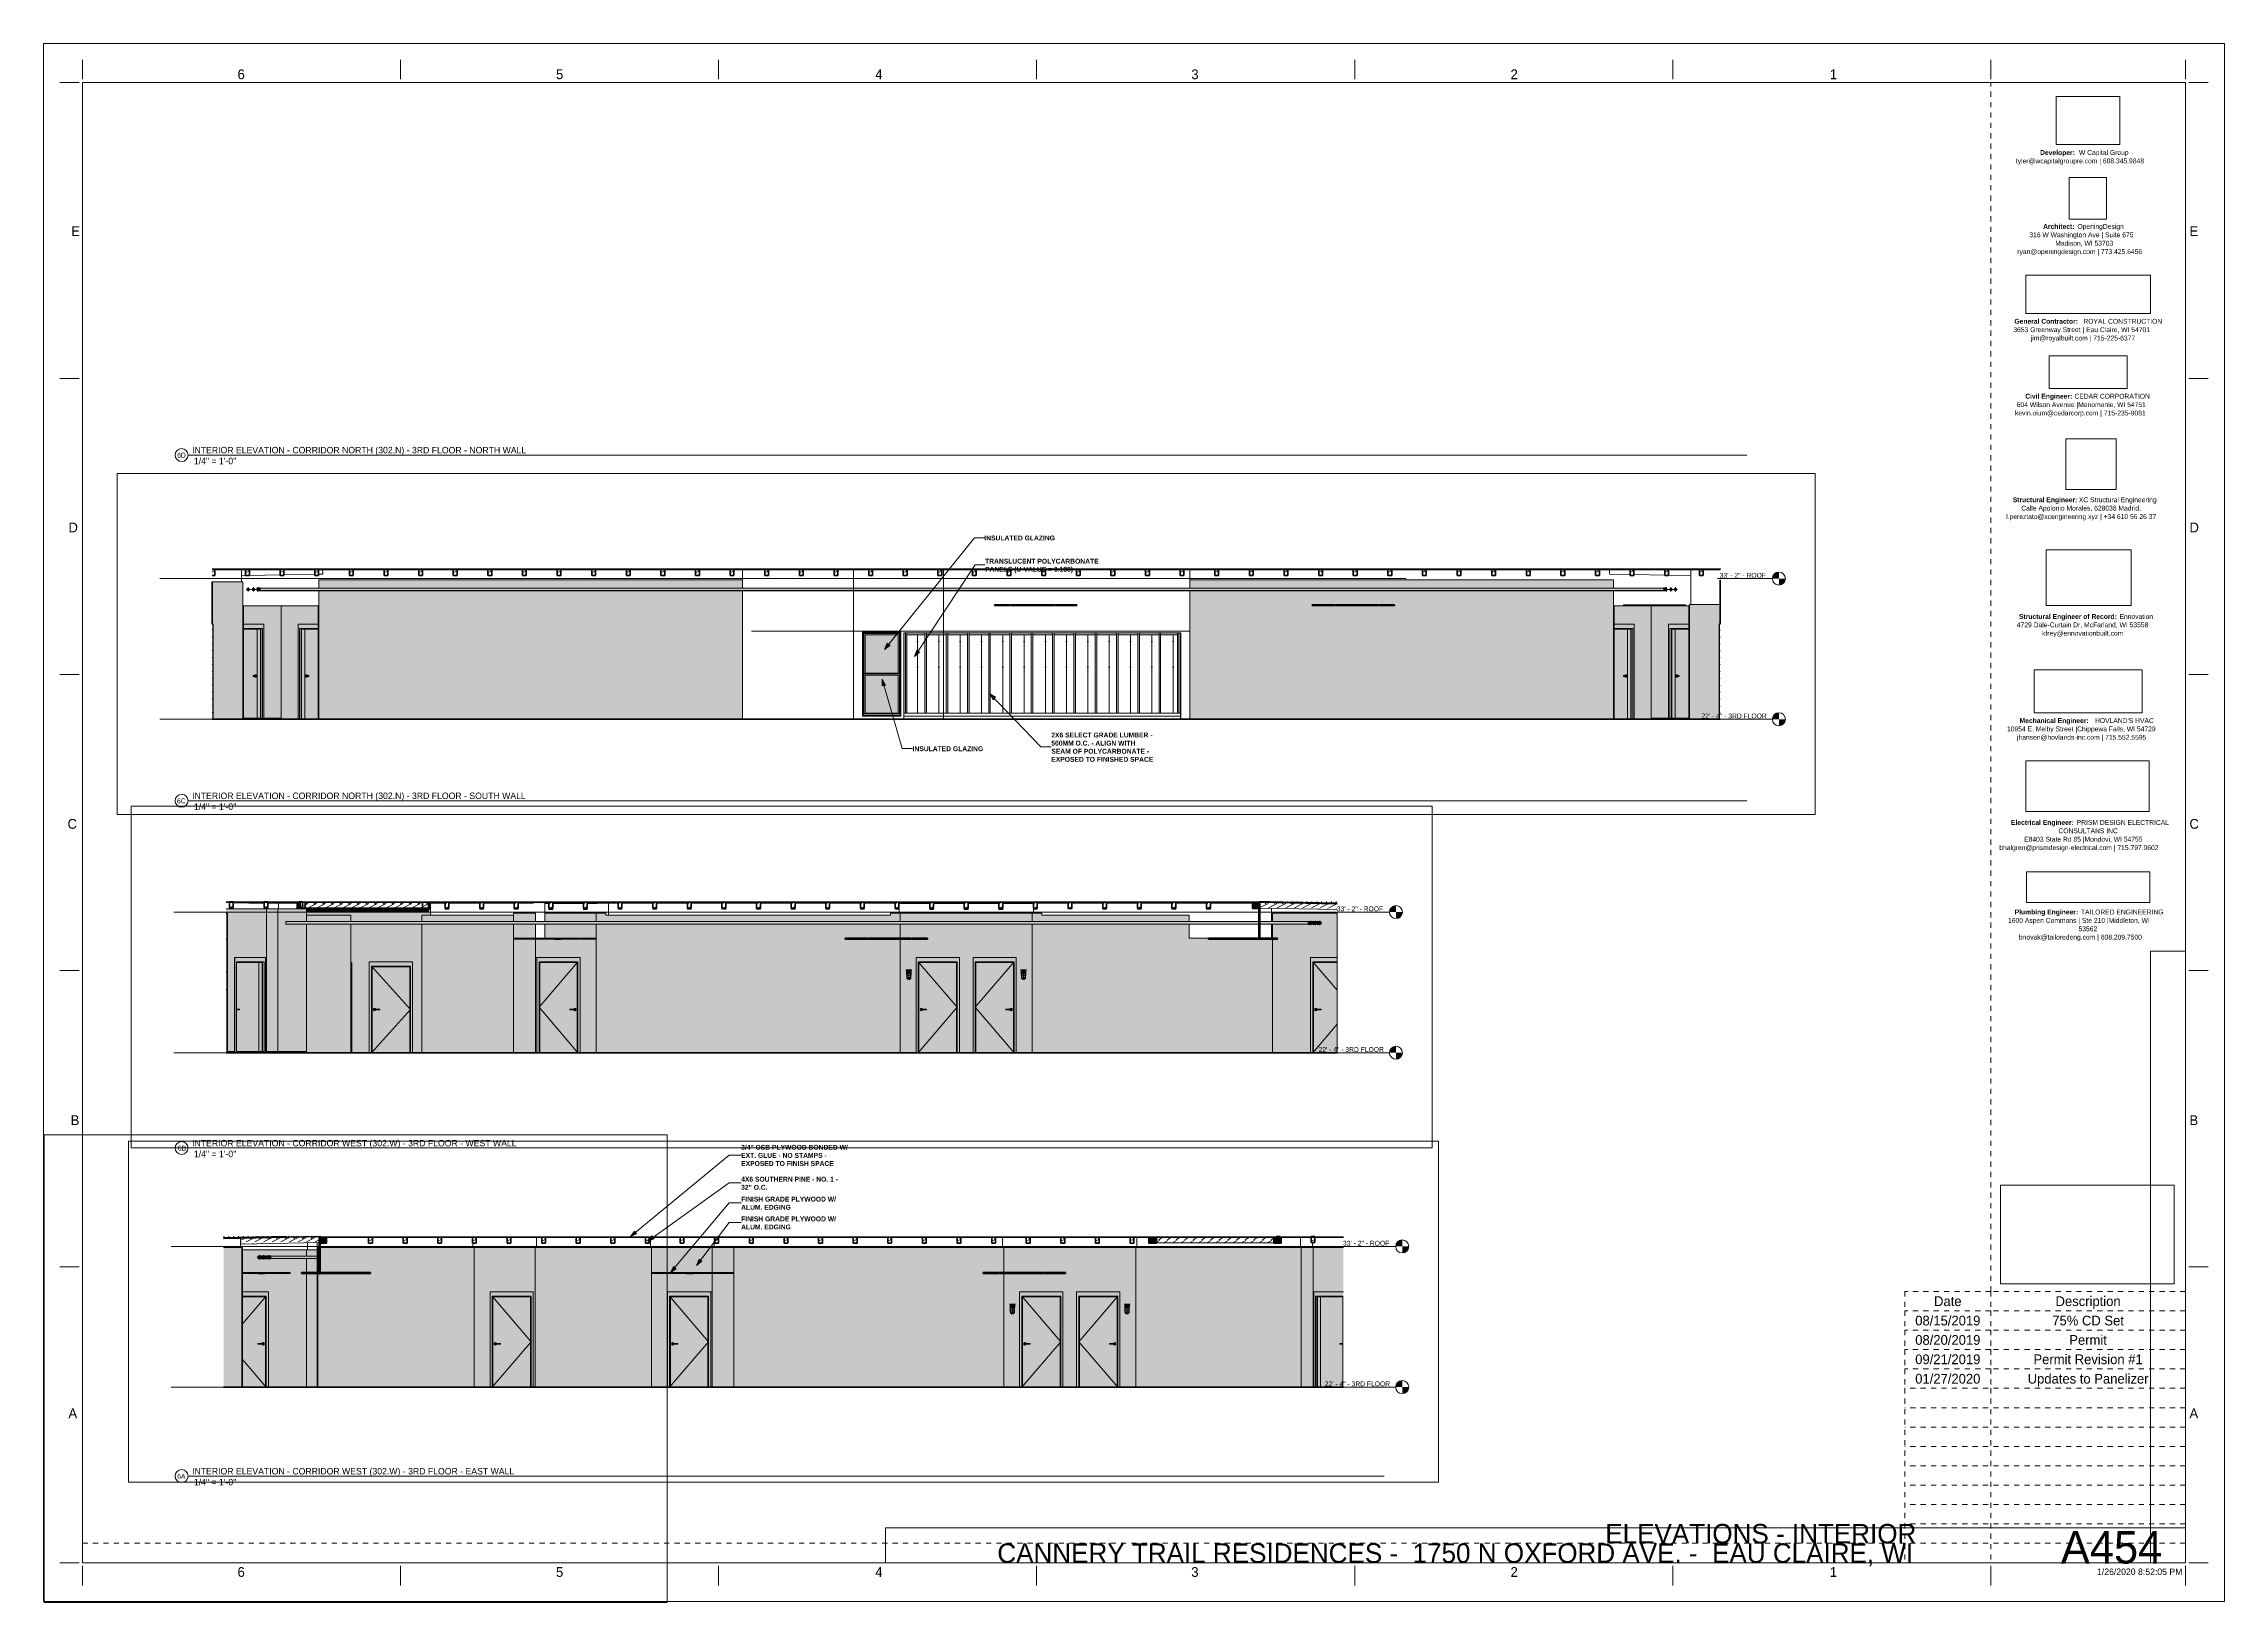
# Paper-space layout 'Layout1' of a CAD drawing. Header units: inches. Extents: x 0 to 42, y 0 to 30.
# The model-space entities are those that its viewports show. They can reach past a viewport. Long polylines and large blocks are cut down to what shows.
import ezdxf

# ---------------------------------------------------------------- set-up
doc = ezdxf.new("R2010")
doc.units = ezdxf.units.IN
doc.header["$MEASUREMENT"] = 0
for name, pattern in [('Aligning Line 1_8_', [0.25, 0.125, -0.125]), ('Dash 1_16_', [0.125, 0.0625, -0.0625]), ('Dot 1_32_', [0.03125, 0, -0.03125]), ('Grid Line 1_2_', [0.875, 0.5, -0.125, 0.125, -0.125])]:
    doc.linetypes.add(name, pattern=pattern)
for name, color, linetype, lineweight in [('0-2', 10, 'Continuous', 9), ('0-3', 50, 'Continuous', 5), ('0-4', 90, 'Continuous', 5), ('0-5', 7, 'Continuous', 18), ('A-CLNG', 13, 'Continuous', 18), ('A-CLNG-1', 13, 'Continuous', 60), ('A-CLNG-2', 13, 'Continuous', 5), ('A-DETL', 90, 'Dot 1_32_', 13), ('A-DOOR', 31, 'Continuous', 18), ('A-DOOR-1', 31, 'Dash 1_16_', 9), ('A-DOOR-2', 31, 'Continuous', 9), ('A-DOOR-3', 254, 'Continuous', 18), ('A-DOOR-4', 21, 'Continuous', 18), ('A-DOOR-5', 10, 'Dash 1_16_', 9), ('A-DOOR-6', 10, 'Continuous', 9), ('A-DOOR-FRAM', 31, 'Continuous', 9), ('A-DOOR-FRAM-1', 31, 'Continuous', 18), ('A-DOOR-FRAM-2', 31, 'Continuous', 30), ('A-DOOR-FRAM-3', 254, 'Continuous', 18), ('A-DOOR-FRAM-4', 10, 'Continuous', 9), ('A-FLOR-1', 53, 'Continuous', 5), ('A-FLOR-2', 250, 'Continuous', 60), ('A-FLOR-3', 7, 'Continuous', 18), ('A-FLOR-LEVL', 51, 'Continuous', 9), ('A-FLOR-LEVL-1', 51, 'Grid Line 1_2_', 9), ('A-FLOR-MCUT-1', 7, 'Continuous', 18), ('A-FLOR-PATT-1', 10, 'Continuous', 9), ('A-FLOR-PATT-2', 253, 'Continuous', 9), ('A-GLAZ-1', 59, 'Continuous', 18), ('A-GLAZ-2', 254, 'Continuous', 18), ('A-GLAZ-3', 10, 'Continuous', 9), ('A-GLAZ-4', 7, 'Continuous', 18), ('A-GLAZ-CWMG', 51, 'Continuous', 9), ('A-GLAZ-CWMG-1', 9, 'Continuous', 9), ('A-GLAZ-CWMG-2', 10, 'Continuous', 9), ('A-ROOF-1', 7, 'Continuous', 18), ('A-ROOF-2', 251, 'Continuous', 5), ('A-ROOF-3', 250, 'Continuous', 60), ('A-ROOF-PATT-1', 253, 'Continuous', 9), ('A-ROOF-PATT-2', 252, 'Continuous', 9), ('A-ROOF-PATT-3', 10, 'Continuous', 9), ('A-WALL-1', 7, 'Continuous', 18), ('A-WALL-2', 50, 'Continuous', 18), ('A-WALL-PATT-2', 143, 'Continuous', 9), ('A-WALL-PATT-3', 111, 'Continuous', 9), ('E-LITE-EQPM', 33, 'Continuous', 9), ('G-ANNO-SCHD', 231, 'Continuous', 9), ('G-ANNO-SYMB', 111, 'Aligning Line 1_8_', 9), ('G-ANNO-TEXT', 231, 'Continuous', 9), ('G-ANNO-TTLB', 6, 'Continuous', 9), ('G-ANNO-TTLB-MEDM', 33, 'Continuous', 20), ('I-WALL', 2, 'Continuous', 18), ('I-WALL-2', 7, 'Continuous', 18), ('I-WALL-3', 2, 'Continuous', 5), ('I-WALL-4', 2, 'Continuous', 60), ('I-WALL-5', 50, 'Continuous', 18), ('P-PIPE', 3, 'Continuous', 9), ('P-PIPE-1', 3, 'Continuous', 5), ('P-PIPE-CNTR', 3, 'Continuous', 9), ('S-BEAM', 12, 'Continuous', 9), ('S-BEAM-1', 10, 'Continuous', 9), ('S-BEAM-2', 250, 'Continuous', 60), ('S-BEAM-3', 35, 'Continuous', 9), ('S-BEAM-4', 150, 'Continuous', 9)]:
    doc.layers.add(name, color=color, linetype=linetype, lineweight=lineweight)
doc.layers.add('G-ANNO-NPLT', color=191, linetype='Continuous', plot=False)
doc.styles.add('Century Gothic', font='ufonts.com_century-gothic.ttf', dxfattribs={"height": 4.5})
doc.styles.add('Century Gothic_1', font='ufonts.com_century-gothic.ttf', dxfattribs={"height": 0.1875})
doc.styles.add('Century Gothic_2', font='ufonts.com_century-gothic.ttf', dxfattribs={"height": 0.09375})
doc.styles.add('Century Gothic_3', font='ufonts.com_century-gothic.ttf', dxfattribs={"height": 0.125})
doc.styles.add('Century Gothic_4', font='ufonts.com_century-gothic.ttf', dxfattribs={"height": 0.625})
doc.styles.add('Century Gothic_5', font='ufonts.com_century-gothic.ttf', dxfattribs={"height": 0.375})
doc.styles.add('Century Gothic_B', font='GOTHICB.TTF', dxfattribs={"height": 4.5})
doc.styles.add('Century Gothic_B_1', font='GOTHICB.TTF', dxfattribs={"height": 0.09375})
picture_1 = doc.add_image_def('image1.jpg', size_in_pixel=(1176, 668))
picture_2 = doc.add_image_def('image2.jpg', size_in_pixel=(2440, 1006))
picture_3 = doc.add_image_def('image3.jpg', size_in_pixel=(785, 514))
picture_4 = doc.add_image_def('image4.png', size_in_pixel=(300, 300))
picture_5 = doc.add_image_def('image5.jpg', size_in_pixel=(336, 83))
picture_6 = doc.add_image_def('image6.jpg', size_in_pixel=(278, 110))
picture_7 = doc.add_image_def('image7.jpg', size_in_pixel=(302, 126))
picture_8 = doc.add_image_def('image8.jpg', size_in_pixel=(261, 80))
picture_9 = doc.add_image_def('image9.jpg', size_in_pixel=(344, 261))
picture_10 = doc.add_image_def('image10.jpg', size_in_pixel=(547, 610))
picture_11 = doc.add_image_def('image11.jpg', size_in_pixel=(95, 1663))
picture_12 = doc.add_image_def('image12.jpg', size_in_pixel=(3536, 95))
pattern_1 = [(216.87, (3.199, 7.997), (23.98977143, 15.99364286), [3.998, -35.986]), (206.565, (7.997, 5.598), (-7.9970807, -7.9966192), [8.941, -8.941]), (198.435, (7.997, 1.599), (-15.9938446, -7.99709826), [5.058, -20.23])]
pattern_2 = [(0, (23825.4614, 0), (15.36, 3.84), [0.634, -10.886, 0.634, -10.886, -61.44]), (0, (23825.4614, 0), (15.36, 3.84), [-23.04, 0.634, -22.406, 0.634, -10.886, -26.88]), (0, (23825.4614, 0), (15.36, 3.84), [-57.6, 0.634, -7.046, 0.634, -18.566]), (120, (23831.2214, 1.92), (-11.0055376, 11.3821502), [0.634, -10.886, 0.634, -10.886, -61.44]), (120, (23831.2214, 1.92), (-11.0055376, 11.3821502), [-23.04, 0.634, -22.406, 0.634, -10.886, -26.88]), (120, (23831.2214, 1.92), (-11.0055376, 11.3821502), [-57.6, 0.634, -7.046, 0.634, -18.566]), (240, (23833.1414, 9.6), (-4.3544624, -15.2221502), [0.634, -10.886, 0.634, -10.886, -61.44]), (240, (23833.1414, 9.6), (-4.3544624, -15.2221502), [-23.04, 0.634, -22.406, 0.634, -10.886, -26.88]), (240, (23833.1414, 9.6), (-4.3544624, -15.2221502), [-57.6, 0.634, -7.046, 0.634, -18.566])]
pattern_3 = [(45, (0, 0), (-3.1819805, 3.1819805), [])]
pattern_4 = [(0, (3144.729, 0), (0, 2.399), []), (315, (3144.729, 0), (2.3985062, 0), [3.393, -3.393]), (45, (3144.729, 0), (2.3985062, 0), [3.393, -3.393])]
pattern_5 = [(180.895, (3147.928, 401.656), (22.0729628793, 0.302817983), [3.199, -28.792]), (180.597, (3152.726, 401.606), (-11.193527481, -0.199640981), [7.997, -7.997]), (180.398, (3152.726, 401.523), (-17.5921865517, -0.1782058647), [4.798, -19.193])]
pattern_6 = [(216.87, (3147.928, 7.997), (23.9897714, 15.993643), [3.998, -35.986]), (206.565, (3152.726, 5.598), (-7.99708, -7.996619), [8.941, -8.941]), (198.435, (3152.726, 1.599), (-15.9938446, -7.997098), [5.058, -20.23])]
pattern_7 = [(180.895, (3147.928, 402.117), (22.0729628793, 0.3028179829), [3.199, -28.792]), (180.597, (3152.726, 402.067), (-11.193527481, -0.199640981), [7.997, -7.997]), (180.398, (3152.726, 401.983), (-17.5921865517, -0.1782058647), [4.798, -19.193])]
pattern_8 = [(0, (-8.66, 0), (0, 2.399), []), (315, (-8.66, 0), (2.3985062, 0), [3.393, -3.393]), (45, (-8.66, 0), (2.3985062, 0), [3.393, -3.393])]
pattern_9 = [(216.87, (-5.462, 7.997), (23.9897714, 15.99364286), [3.998, -35.986]), (206.565, (-0.663, 5.598), (-7.9970807, -7.996619), [8.941, -8.941]), (198.435, (-0.663, 1.599), (-15.9938446, -7.9970983), [5.058, -20.23])]

# ---------------------------------------------------------------- blocks, each defined once
blk = doc.blocks.new('OD Title Block - 30x42 - CDs - one-598439-ELEVATIONS - INTERIOR')
at = {"layer": 'G-ANNO-TTLB'}
for p, q in [((-0.01, 30.014), (41.99, 30.014)), ((-0.01, 0.014), (-0.01, 30.014)), ((41.99, 0.014), (41.99, 30.014)), ((-0.01, 0.014), (41.99, 0.014))]:
    blk.add_line(p, q, dxfattribs=at)
at = {"layer": 'G-ANNO-TTLB', "linetype": 'Dot 1_32_', "lineweight": 13}
for p, q in [((37.49, 5.989), (37.49, 29.264)), ((0.74, 1.137), (35.905, 1.137))]:
    blk.add_line(p, q, dxfattribs=at)
at = {"layer": 'G-ANNO-TTLB-MEDM'}
for p, q in [((0.74, 29.326), (0.74, 29.701)), ((6.865, 29.326), (6.865, 29.701)), ((12.99, 29.326), (12.99, 29.701)), ((19.115, 29.326), (19.115, 29.701)), ((25.24, 29.326), (25.24, 29.701)), ((31.365, 29.326), (31.365, 29.701)), ((37.49, 29.326), (37.49, 29.701)), ((41.24, 29.326), (41.24, 29.701)), ((0.677, 29.264), (0.302, 29.264)), ((0.74, 29.264), (41.24, 29.264)), ((0.74, 29.264), (0.74, 0.764)), ((41.24, 29.264), (41.24, 0.764)), ((41.302, 29.264), (41.677, 29.264)), ((0.677, 23.564), (0.302, 23.564)), ((41.302, 23.564), (41.677, 23.564)), ((0.677, 17.864), (0.302, 17.864)), ((41.302, 17.864), (41.677, 17.864)), ((0.677, 12.164), (0.302, 12.164)), ((41.302, 12.164), (41.677, 12.164)), ((0.677, 6.464), (0.302, 6.464)), ((41.302, 6.464), (41.677, 6.464)), ((0.677, 0.764), (0.302, 0.764)), ((0.74, 0.764), (41.24, 0.764)), ((0.74, 0.701), (0.74, 0.326)), ((6.865, 0.701), (6.865, 0.326)), ((12.99, 0.701), (12.99, 0.326)), ((19.115, 0.701), (19.115, 0.326)), ((25.24, 0.701), (25.24, 0.326)), ((31.365, 0.701), (31.365, 0.326)), ((37.49, 0.701), (37.49, 0.326)), ((41.24, 0.701), (41.24, 0.326)), ((41.302, 0.764), (41.677, 0.764))]:
    blk.add_line(p, q, dxfattribs=at)
at = {"layer": 'G-ANNO-TTLB', "attachment_point": 1}
for s, insert, char_height, width, style in [('6', (3.725, 29.517), 0.188, 0.17675, 'Century Gothic_1'), ('5', (9.858, 29.517), 0.188, 0.17675, 'Century Gothic_1'), ('4', (16.007, 29.517), 0.188, 0.17675, 'Century Gothic_1'), ('3', (22.094, 29.517), 0.188, 0.17675, 'Century Gothic_1'), ('2', (28.242, 29.517), 0.188, 0.17675, 'Century Gothic_1'), ('1', (34.391, 29.517), 0.188, 0.17675, 'Century Gothic_1'), ('tyler@wcapitalgroupre.com | 608.345.9848', (37.974, 27.802), 0.09375, 3.36141, 'Century Gothic_2'), ('Developer: ', (38.44, 27.964), 0.09375, 0.90584, 'Century Gothic_B_1'), ('W Capital Group', (39.188, 27.964), 0.09375, 1.32878, 'Century Gothic_2'), ('E', (0.523, 26.497), 0.188, 0.17044, 'Century Gothic_1'), ('Architect: ', (38.499, 26.54), 0.09375, 0.80169, 'Century Gothic_B_1'), ('OpeningDesign', (39.16, 26.54), 0.09375, 1.212, 'Century Gothic_2'), ('E', (41.317, 26.497), 0.188, 0.17044, 'Century Gothic_1'), ('ryan@openingdesign.com | 773.425.6456', (38.002, 26.056), 0.09375, 3.21937, 'Century Gothic_2'), ('316 W Washington Ave | Suite 675', (38.233, 26.379), 0.09375, 2.65756, 'Century Gothic_2'), ('Madison, WI 53703', (38.733, 26.217), 0.09375, 1.44556, 'Century Gothic_2'), ('3653 Greenway Street | Eau Claire, WI 54701', (37.925, 24.552), 0.09375, 3.4845, 'Century Gothic_2'), ('General Contractor: ', (37.946, 24.714), 0.09375, 1.60969, 'Century Gothic_B_1'), ('jim@royalbuilt.com | 715-225-6377', (38.263, 24.391), 0.09375, 2.66387, 'Century Gothic_2'), ('ROYAL CONSTRUCTION', (39.274, 24.714), 0.09375, 1.82116, 'Century Gothic_2'), ('604 Wilson Avenue |Menomonie, WI 54751', (37.99, 23.109), 0.09375, 3.32669, 'Century Gothic_2'), ('Civil Engineer: ', (38.154, 23.271), 0.09375, 1.14888, 'Century Gothic_B_1'), ('CEDAR CORPORATION', (39.102, 23.271), 0.09375, 1.78012, 'Century Gothic_2'), ('kevin.oium@cedarcorp.com | 715-235-9081', (37.956, 22.948), 0.09375, 3.40559, 'Century Gothic_2'), ('Structural Engineer: ', (37.914, 21.277), 0.09375, 1.54341, 'Century Gothic_B_1'), ('Calle Apolonio Morales, 628036 Madrid, ', (38.078, 21.116), 0.09375, 3.15309, 'Century Gothic_2'), ('XC Structural Engineering', (39.188, 21.277), 0.09375, 1.96319, 'Century Gothic_2'), ('D', (0.468, 20.791), 0.188, 0.23672, 'Century Gothic_1'), ('l.pereztato@xcengineering.xyz | +34 610 56 26 37', (37.787, 20.954), 0.09375, 3.81591, 'Century Gothic_2'), ('D', (41.317, 20.791), 0.188, 0.23672, 'Century Gothic_1'), ('Structural Engineer of Record: ', (38.034, 19.03), 0.09375, 2.34509, 'Century Gothic_B_1'), ('Ennovation', (39.969, 19.03), 0.0937, 0.87428, 'Century Gothic_2'), ('4729 Dale-Curtain Dr, McFarland, WI 53558', (37.992, 18.869), 0.09375, 3.32037, 'Century Gothic_2'), ('kfrey@ennovationbuilt.com', (38.479, 18.707), 0.09375, 2.13994, 'Century Gothic_2'), ('10954 E. Melby Street |Chippewa Falls, WI 54729', (37.803, 16.865), 0.09375, 3.77487, 'Century Gothic_2'), ('Mechanical Engineer: ', (38.045, 17.026), 0.09375, 1.76119, 'Century Gothic_B_1'), ("HOVLAND'S HVAC", (39.498, 17.026), 0.09375, 1.42663, 'Century Gothic_2'), ('jhansen@hovlands-inc.com | 715.552.5595', (37.996, 16.704), 0.09375, 3.31091, 'Century Gothic_2'), ('C', (0.45, 15.084), 0.188, 0.25881, 'Century Gothic_1'), ('Electrical Engineer: ', (37.88, 15.064), 0.09375, 1.53394, 'Century Gothic_B_1'), ('E8403 State Rd 85 |Mondovi, WI 54755', (38.133, 14.741), 0.09375, 2.9795, 'Century Gothic_2'), ('CONSULTANS INC', (38.794, 14.903), 0.09375, 1.37613, 'Century Gothic_2'), ('PRISM DESIGN ELECTRICAL ', (39.146, 15.064), 0.09375, 2.09891, 'Century Gothic_2'), ('C', (41.317, 15.084), 0.188, 0.25881, 'Century Gothic_1'), ('bhalgren@prismdesign-electrical.com | 715.797.0602', (37.656, 14.58), 0.09375, 4.13469, 'Century Gothic_2'), ('1600 Aspen Commons | Ste 210 |Middleton, WI ', (37.823, 13.178), 0.09375, 3.77172, 'Century Gothic_2'), ('Plumbing Engineer: ', (37.951, 13.34), 0.09375, 1.54656, 'Century Gothic_B_1'), ('TAILORED ENGINEERING', (39.227, 13.34), 0.09375, 1.87166, 'Century Gothic_2'), ('bnovak@tailoredeng.com | 608.209.7500', (38.034, 12.856), 0.09375, 3.21622, 'Century Gothic_2'), ('53562', (39.18, 13.017), 0.0937, 0.44188, 'Century Gothic_2'), ('B', (0.512, 9.378), 0.188, 0.18306, 'Century Gothic_1'), ('B', (41.317, 9.378), 0.188, 0.18306, 'Century Gothic_1'), ('A', (0.468, 3.734), 0.188, 0.23672, 'Century Gothic_1'), ('A', (41.317, 3.734), 0.188, 0.23672, 'Century Gothic_1'), ('6', (3.724, 0.679), 0.188, 0.17675, 'Century Gothic_1'), ('5', (9.858, 0.679), 0.188, 0.17675, 'Century Gothic_1'), ('4', (16.007, 0.679), 0.188, 0.17675, 'Century Gothic_1'), ('3', (22.093, 0.679), 0.188, 0.17675, 'Century Gothic_1'), ('2', (28.242, 0.679), 0.188, 0.17675, 'Century Gothic_1'), ('1', (34.39, 0.679), 0.188, 0.17675, 'Century Gothic_1')]:
    blk.add_mtext(s, dxfattribs=dict(at, insert=insert, char_height=char_height, width=width, style=style))
at = {"layer": 'G-ANNO-TTLB'}
image = blk.add_image(picture_9, insert=(38.752, 28.068), size_in_units=(1.226, 0.93), dxfattribs=at)
image.dxf.flags = 7
image = blk.add_image(picture_10, insert=(38.999, 26.632), size_in_units=(0.719, 0.802), rotation=0, dxfattribs=at)
image.dxf.flags = 7
image = blk.add_image(picture_8, insert=(38.163, 24.818), size_in_units=(2.404, 0.737), dxfattribs=at)
image.dxf.flags = 7
image = blk.add_image(picture_7, insert=(38.612, 23.375), size_in_units=(1.506, 0.628), dxfattribs=at)
image.dxf.flags = 7
image = blk.add_image(picture_4, insert=(38.938, 21.431), size_in_units=(0.97, 0.97), dxfattribs=at)
image.dxf.flags = 7
image = blk.add_image(picture_3, insert=(38.558, 19.194), size_in_units=(1.638, 1.072), dxfattribs=at)
image.dxf.flags = 7
image = blk.add_image(picture_6, insert=(38.326, 17.131), size_in_units=(2.077, 0.822), dxfattribs=at)
image.dxf.flags = 7
image = blk.add_image(picture_2, insert=(38.167, 15.226), size_in_units=(2.376, 0.98), dxfattribs=at)
image.dxf.flags = 7
image = blk.add_image(picture_5, insert=(38.179, 13.479), size_in_units=(2.372, 0.586), dxfattribs=at)
image.dxf.flags = 7
image = blk.add_image(picture_11, insert=(40.567, 0.764), size_in_units=(0.673, 11.775), dxfattribs=at)
image.dxf.flags = 7
image = blk.add_image(picture_1, insert=(37.679, 6.133), size_in_units=(3.341, 1.898), dxfattribs=at)
image.dxf.flags = 7
image = blk.add_image(picture_12, insert=(16.203, 0.764), size_in_units=(25.037, 0.673), dxfattribs=at)
image.dxf.flags = 7
blk = doc.blocks.new('Viewport - All On-568496-ELEVATIONS - INTERIOR')
at = {"layer": 'G-ANNO-TTLB'}
for start, end in [(360, 180), (180, 360)]:
    blk.add_arc((-0.125, 0), 0.125, start, end, dxfattribs=at)
blk = doc.blocks.new('Basic Wall _ EXT - FIBER CEMENT - LARGE - 2_ XPS - ___-2162458-INTERIOR ELEVATION - CORRIDOR NORTH _302_N_ - 3RD FLOOR - SOUTH WALL')
at = {"layer": 'A-WALL-2'}
blk.add_hatch(color=256, dxfattribs=at).paths.add_polyline_path([(-10851.389, 347.501), (-10850.889, 347.501), (-10850.889, 348), (-10851.389, 348), (-10851.389, 347.91)], flags=0)
at = {"layer": 'A-WALL-1'}
blk.add_line((-10850.889, 347.501), (-10851.389, 347.501), dxfattribs=at)
blk = doc.blocks.new('Rectangular Mullion - Stud - Vertical-3211725-INTERIOR ELEVATION - CORRIDOR NORTH _302_N_ - 3RD FLOOR - SOUTH WALL')
at = {"layer": 'A-GLAZ-CWMG-1'}
blk.add_hatch(color=256, dxfattribs=at).paths.add_polyline_path([(-10852.889, 273.5), (-10851.389, 273.5), (-10851.389, 348), (-10852.889, 348), (-10852.889, 337.575)], flags=0)
at = {"layer": 'A-GLAZ-CWMG-2'}
for p, q in [((-10852.889, 348.004), (-10852.889, 273.5)), ((-10851.389, 273.5), (-10851.389, 348.001)), ((-10851.389, 273.5), (-10852.889, 273.5))]:
    blk.add_line(p, q, dxfattribs=at)
blk = doc.blocks.new('Rectangular Mullion - Stud - Vertical-3211726-INTERIOR ELEVATION - CORRIDOR NORTH _302_N_ - 3RD FLOOR - SOUTH WALL')
at = {"layer": 'A-GLAZ-CWMG-1'}
blk.add_hatch(color=256, dxfattribs=at).paths.add_polyline_path([(-11105.489, 273.5), (-11105.489, 348), (-11106.989, 348), (-11106.989, 273.5), (-11106.927, 273.5)], flags=0)
at = {"layer": 'A-GLAZ-CWMG-2'}
for p, q in [((-11105.489, 348), (-11105.489, 273.5)), ((-11105.489, 273.5), (-11106.989, 273.5))]:
    blk.add_line(p, q, dxfattribs=at)
blk = doc.blocks.new('Rectangular Mullion - Stud - Base_Head-1769174-INTERIOR ELEVATION - CORRIDOR NORTH _302_N_ - 3RD FLOOR - SOUTH WALL')
at = {"layer": 'A-GLAZ-CWMG'}
h = blk.add_hatch(dxfattribs=at)
h.set_pattern_fill('FP_7', color=256, style=0, pattern_type=2)
h.set_pattern_definition([(180, (-11077.751, 270.75), (-1e-15, -8), [])])
h.paths.add_polyline_path([(-11067.909, 268), (-11067.909, 273.5), (-11087.593, 273.5), (-11087.593, 268), (-11086.093, 268)], flags=0)
at = {"layer": 'A-GLAZ-CWMG-2'}
blk.add_line((-11087.593, 273.5), (-11067.909, 273.5), dxfattribs=at)
blk = doc.blocks.new('Rectangular Mullion - Stud - Vertical-3211723-INTERIOR ELEVATION - CORRIDOR NORTH _302_N_ - 3RD FLOOR - SOUTH WALL')
at = {"layer": 'A-GLAZ-CWMG-1'}
blk.add_hatch(color=256, dxfattribs=at).paths.add_polyline_path([(-11087.593, 273.5), (-11086.093, 273.5), (-11086.093, 348), (-11087.593, 348), (-11087.593, 337.575)], flags=0)
at = {"layer": 'A-GLAZ-CWMG-2'}
for p, q in [((-11087.593, 348), (-11087.593, 273.5)), ((-11086.093, 273.5), (-11086.093, 348)), ((-11086.093, 273.5), (-11087.593, 273.5))]:
    blk.add_line(p, q, dxfattribs=at)
blk = doc.blocks.new('Window-Double_Hung-Marvin-Essential - ESDH3066 - 3rd floor-3357215-INTERIOR ELEVATION - CORRIDOR NORTH _302_N_ - 3RD FLOOR - SOUTH WALL')
at = {"layer": 'A-GLAZ-1'}
h = blk.add_hatch(color=256, dxfattribs=at)
h.paths.add_polyline_path([(-11111.671, 271), (-11109.702, 271), (-11109.702, 348.5), (-11145.202, 348.5), (-11145.202, 271), (-11136.506, 271)], flags=0)
h.paths.add_polyline_path([(-11144.577, 271.625), (-11144.577, 347.875), (-11110.327, 347.875), (-11110.327, 271.625), (-11143.827, 271.625)], flags=0)
h = blk.add_hatch(color=256, dxfattribs=at)
h.paths.add_polyline_path([(-11144.577, 271.625), (-11110.327, 271.625), (-11110.327, 347.875), (-11144.577, 347.875), (-11144.577, 271.687)], flags=0)
h.paths.add_polyline_path([(-11144.171, 273.406), (-11144.171, 347.469), (-11110.733, 347.469), (-11110.733, 273.406), (-11143.827, 273.406)], flags=0)
for points in [[(-11110.796, 273.406), (-11110.796, 309.75), (-11110.733, 309.75), (-11110.733, 347.469), (-11144.171, 347.469), (-11144.171, 309.75), (-11144.108, 309.75), (-11144.108, 273.406), (-11144.014, 273.408), (-11144.014, 347.312), (-11110.889, 347.312), (-11110.889, 273.406)], [(-11142.733, 346.031), (-11112.171, 346.031), (-11112.11, 346.092), (-11142.794, 346.092)], [(-11142.794, 310.658), (-11142.733, 310.719), (-11142.733, 346.031), (-11142.794, 346.092), (-11142.794, 310.719)], [(-11112.11, 310.658), (-11112.11, 346.092), (-11112.171, 346.031), (-11112.171, 310.719)], [(-11136.506, 310.658), (-11112.11, 310.658), (-11112.171, 310.719), (-11142.733, 310.719), (-11142.794, 310.658), (-11142.733, 310.658)], [(-11112.11, 310), (-11110.889, 310), (-11110.889, 310.182), (-11144.014, 310.182), (-11144.014, 310), (-11112.171, 310)], [(-11112.171, 308.781), (-11112.11, 308.842), (-11142.794, 308.842), (-11142.73, 308.781), (-11112.174, 308.781)], [(-11142.794, 273.408), (-11142.733, 273.469), (-11142.733, 308.781), (-11142.794, 308.842), (-11142.794, 273.469)], [(-11112.11, 273.408), (-11112.11, 308.842), (-11112.171, 308.781), (-11112.171, 273.469)], [(-11112.11, 273.408), (-11112.171, 273.469), (-11142.733, 273.469), (-11142.794, 273.408), (-11112.171, 273.408)]]:
    blk.add_hatch(color=256, dxfattribs=at).paths.add_polyline_path(points, flags=0)
h = blk.add_hatch(color=256, dxfattribs=at)
h.paths.add_polyline_path([(-11110.889, 310.182), (-11110.889, 347.312), (-11144.014, 347.312), (-11144.014, 310.182), (-11110.914, 310.182)], flags=0)
h.paths.add_polyline_path([(-11136.506, 310.658), (-11142.794, 310.658), (-11142.794, 346.092), (-11112.11, 346.092), (-11112.11, 310.658)], flags=0)
h = blk.add_hatch(color=256, dxfattribs=at)
h.paths.add_polyline_path([(-11144.168, 273.406), (-11144.108, 273.408), (-11144.108, 309.75), (-11144.171, 309.75), (-11144.171, 273.406)], flags=0)
h.paths.add_polyline_path([(-11110.796, 273.406), (-11110.733, 273.408), (-11110.733, 309.75), (-11110.796, 309.75), (-11110.796, 273.408)], flags=0)
h = blk.add_hatch(color=256, dxfattribs=at)
h.paths.add_polyline_path([(-11110.932, 273.406), (-11110.889, 273.406), (-11110.889, 310), (-11144.014, 310), (-11144.014, 273.406), (-11111.077, 273.406)], flags=0)
h.paths.add_polyline_path([(-11112.11, 273.408), (-11142.794, 273.408), (-11142.794, 308.842), (-11112.11, 308.842), (-11112.11, 276.619)], flags=0)
at = {"layer": 'A-GLAZ-2'}
for points in [[(-11112.171, 310.719), (-11112.171, 346.031), (-11142.733, 346.031), (-11142.733, 310.719), (-11136.506, 310.719)], [(-11112.171, 273.469), (-11112.174, 308.781), (-11142.733, 308.781), (-11142.733, 273.469), (-11136.506, 273.469)]]:
    blk.add_hatch(color=256, dxfattribs=at).paths.add_polyline_path(points, flags=0)
at = {"layer": 'A-GLAZ-3'}
for p, q in [((-11109.702, 348.5), (-11145.202, 348.5)), ((-11145.202, 348.5), (-11145.202, 271)), ((-11109.702, 271), (-11109.702, 348.5)), ((-11144.577, 271.625), (-11144.577, 347.875)), ((-11144.577, 347.875), (-11110.327, 347.875)), ((-11110.327, 347.875), (-11110.327, 271.625)), ((-11144.171, 273.406), (-11144.171, 347.469)), ((-11144.171, 347.469), (-11110.733, 347.469)), ((-11144.014, 347.312), (-11110.889, 347.312)), ((-11144.014, 347.312), (-11144.014, 310.182)), ((-11110.889, 347.312), (-11110.889, 310.182)), ((-11110.733, 347.469), (-11110.733, 273.406)), ((-11142.794, 346.092), (-11142.733, 346.031)), ((-11142.794, 346.092), (-11142.794, 310.658)), ((-11112.11, 346.092), (-11142.794, 346.092)), ((-11112.171, 346.031), (-11112.11, 346.092)), ((-11112.11, 310.658), (-11112.11, 346.092)), ((-11112.171, 346.031), (-11142.733, 346.031)), ((-11142.733, 346.031), (-11142.733, 310.719)), ((-11112.171, 310.719), (-11112.171, 346.031)), ((-11142.733, 310.719), (-11142.794, 310.658)), ((-11142.794, 310.658), (-11112.11, 310.658)), ((-11142.733, 310.719), (-11112.171, 310.719)), ((-11112.171, 310.719), (-11112.11, 310.658)), ((-11144.014, 310.182), (-11144.014, 310)), ((-11110.889, 310.182), (-11144.014, 310.182)), ((-11144.014, 310), (-11110.889, 310)), ((-11144.014, 273.406), (-11144.014, 310)), ((-11110.889, 310), (-11110.889, 310.182)), ((-11110.889, 310), (-11110.889, 273.406)), ((-11142.794, 308.842), (-11142.733, 308.781)), ((-11112.11, 308.842), (-11142.794, 308.842)), ((-11142.794, 308.842), (-11142.794, 273.408)), ((-11112.171, 308.781), (-11142.733, 308.781)), ((-11142.733, 308.781), (-11142.733, 273.469)), ((-11112.171, 308.781), (-11112.11, 308.842)), ((-11112.171, 273.469), (-11112.171, 308.781)), ((-11112.11, 273.408), (-11112.11, 308.842)), ((-11110.733, 273.406), (-11144.171, 273.406)), ((-11142.733, 273.469), (-11142.794, 273.408)), ((-11142.733, 273.469), (-11112.171, 273.469)), ((-11112.171, 273.469), (-11112.11, 273.408)), ((-11110.327, 271.625), (-11144.577, 271.625)), ((-11145.202, 271), (-11109.702, 271))]:
    blk.add_line(p, q, dxfattribs=at)
at = {"layer": 'A-GLAZ-4'}
for p, q in [((-11144.108, 309.75), (-11144.171, 309.75)), ((-11144.108, 273.402), (-11144.108, 309.75)), ((-11110.733, 309.75), (-11110.796, 309.75)), ((-11110.796, 309.75), (-11110.796, 273.406))]:
    blk.add_line(p, q, dxfattribs=at)
blk = doc.blocks.new('Rectangular Mullion - Stud - Base_Head-1769175-INTERIOR ELEVATION - CORRIDOR NORTH _302_N_ - 3RD FLOOR - SOUTH WALL')
at = {"layer": 'A-GLAZ-CWMG'}
h = blk.add_hatch(dxfattribs=at)
h.set_pattern_fill('FP_8', color=256, style=0, pattern_type=2)
h.set_pattern_definition([(180, (-10861.231, 270.75), (-1e-15, -8), [])])
h.paths.add_polyline_path([(-10851.452, 268), (-10851.389, 268), (-10851.389, 273.5), (-10871.073, 273.5), (-10871.073, 268), (-10852.889, 268)], flags=0)
at = {"layer": 'A-GLAZ-CWMG-2'}
for p, q in [((-10871.073, 273.5), (-10851.389, 273.5)), ((-10851.389, 273.5), (-10851.389, 268))]:
    blk.add_line(p, q, dxfattribs=at)
blk = doc.blocks.new('Rectangular Mullion - Stud - Base_Head-2194499-INTERIOR ELEVATION - CORRIDOR NORTH _302_N_ - 3RD FLOOR - SOUTH WALL')
at = {"layer": 'A-GLAZ-CWMG'}
h = blk.add_hatch(dxfattribs=at)
h.set_pattern_fill('FP_11', color=256, style=0, pattern_type=2)
h.set_pattern_definition([(180, (-11097.291, 270.75), (-1e-15, -8), [])])
h.paths.add_polyline_path([(-11092.948, 268), (-11087.593, 268), (-11087.593, 273.5), (-11106.989, 273.5), (-11106.989, 268), (-11104.239, 268)], flags=0)
at = {"layer": 'A-GLAZ-CWMG-2'}
blk.add_line((-11106.989, 273.5), (-11087.593, 273.5), dxfattribs=at)
blk = doc.blocks.new('Rectangular Mullion - Profile_Polycarbonate_Upper and left-2195491-INTERIOR ELEVATION - CORRIDOR NORTH _302_N_ - 3RD FLOOR - SOUTH WALL')
at = {"layer": 'A-GLAZ-CWMG-1'}
h = blk.add_hatch(color=256, dxfattribs=at)
h.paths.add_polyline_path([(-10869.573, 346), (-10854.139, 346), (-10854.139, 348), (-10869.573, 348)], flags=0)
h.paths.add_polyline_path([(-11096.139, 346), (-11087.593, 346), (-11087.593, 348), (-11104.239, 348), (-11104.239, 346)], flags=0)
h.paths.add_polyline_path([(-10871.073, 346), (-10871.073, 348), (-10889.257, 348), (-10889.257, 346), (-10875.155, 346)], flags=0)
h.paths.add_polyline_path([(-11086.093, 346), (-11067.909, 346), (-11067.909, 348), (-11086.093, 348)], flags=0)
h.paths.add_polyline_path([(-11066.409, 346), (-11048.225, 346), (-11048.225, 348), (-11066.409, 348)], flags=0)
h.paths.add_polyline_path([(-10890.757, 346), (-10890.757, 348), (-10908.94, 348), (-10908.94, 346)], flags=0)
h.paths.add_polyline_path([(-10910.44, 346), (-10910.44, 348), (-10928.624, 348), (-10928.624, 346)], flags=0)
h.paths.add_polyline_path([(-11046.725, 346), (-11028.542, 346), (-11028.542, 348), (-11046.725, 348)], flags=0)
h.paths.add_polyline_path([(-10930.124, 346), (-10930.124, 348), (-10948.307, 348), (-10948.307, 346)], flags=0)
h.paths.add_polyline_path([(-11027.042, 346), (-11008.858, 346), (-11008.858, 348), (-11027.042, 348)], flags=0)
h.paths.add_polyline_path([(-10949.807, 346), (-10949.807, 348), (-10967.991, 348), (-10967.991, 346), (-10962.272, 346)], flags=0)
h.paths.add_polyline_path([(-11007.358, 346), (-10989.175, 346), (-10989.175, 348), (-11007.358, 348)], flags=0)
h.paths.add_polyline_path([(-10969.491, 346), (-10969.491, 348), (-10987.675, 348), (-10987.675, 346)], flags=0)
at = {"layer": 'A-GLAZ-CWMG-2'}
for p, q in [((-11104.239, 346), (-11104.239, 348)), ((-10854.139, 348), (-10854.139, 346)), ((-11087.593, 346), (-11104.239, 346)), ((-11067.909, 346), (-11086.093, 346)), ((-11048.225, 346), (-11066.409, 346)), ((-11028.542, 346), (-11046.725, 346)), ((-11008.858, 346), (-11027.042, 346)), ((-10989.175, 346), (-11007.358, 346)), ((-10969.491, 346), (-10987.675, 346)), ((-10949.807, 346), (-10967.991, 346)), ((-10930.124, 346), (-10948.307, 346)), ((-10910.44, 346), (-10928.624, 346)), ((-10890.757, 346), (-10908.94, 346)), ((-10871.073, 346), (-10889.257, 346)), ((-10854.139, 346), (-10869.573, 346))]:
    blk.add_line(p, q, dxfattribs=at)
blk = doc.blocks.new('Rectangular Mullion - Profile_Polycarbonate_Upper and left-3296923-INTERIOR ELEVATION - CORRIDOR NORTH _302_N_ - 3RD FLOOR - SOUTH WALL')
at = {"layer": 'A-GLAZ-CWMG-1'}
blk.add_hatch(color=256, dxfattribs=at).paths.add_polyline_path([(-11105.489, 273.5), (-11104.239, 273.5), (-11104.239, 348), (-11105.489, 348), (-11105.489, 302.771)], flags=0)
at = {"layer": 'A-GLAZ-CWMG-2'}
blk.add_line((-11104.239, 348), (-11104.239, 273.5), dxfattribs=at)
blk = doc.blocks.new('Rectangular Mullion - Profile_Polycarbonate_right-3296924-INTERIOR ELEVATION - CORRIDOR NORTH _302_N_ - 3RD FLOOR - SOUTH WALL')
at = {"layer": 'A-GLAZ-CWMG-1'}
blk.add_hatch(color=256, dxfattribs=at).paths.add_polyline_path([(-10854.139, 273.5), (-10852.889, 273.5), (-10852.889, 348), (-10854.139, 348), (-10854.139, 337.575)], flags=0)
at = {"layer": 'A-GLAZ-CWMG-2'}
blk.add_line((-10854.139, 273.5), (-10854.139, 348), dxfattribs=at)
blk = doc.blocks.new('CTR - 1st Phase - Shell_rvt-2-INTERIOR ELEVATION - CORRIDOR NORTH _302_N_ - 3RD FLOOR - SOUTH WALL')
at = {"layer": 'A-FLOR-PATT-1'}
h = blk.add_hatch(dxfattribs=at)
h.set_pattern_fill('FP_9', color=256, style=0, pattern_type=2)
h.set_pattern_definition([(0, (0, 0), (0, 2.399), []), (315, (0, 0), (2.3985062, 0), [3.393, -3.393]), (45, (0, 0), (2.3985062, 0), [3.393, -3.393])])
h.paths.add_polyline_path([(-10396.01, 406.27), (-10352.451, 406.27), (-10352.464, 407.02), (-11746.327, 407.02), (-11746.314, 406.27), (-10417.789, 406.27)], flags=0)
at = {"layer": 'A-FLOR-PATT-2'}
h = blk.add_hatch(dxfattribs=at)
h.set_pattern_fill('FP_10', color=256, style=0, pattern_type=2)
h.set_pattern_definition([(0, (0, 0), (0, 4.5), []), (90, (0, 0), (-4.5, 3e-16), [])])
h.paths.add_polyline_path([(-10396.01, 407.02), (-10352.451, 407.02), (-10352.451, 407.183), (-11746.327, 407.183), (-11746.327, 407.02), (-10417.789, 407.02)], flags=0)
at = {"layer": 'A-WALL-PATT-2'}
h = blk.add_hatch(dxfattribs=at)
h.set_pattern_fill('FP_12', color=256, style=0, pattern_type=2)
h.set_pattern_definition([(90, (-10831.767, 268), (-19.685, 1e-15), [24, 0, 0, 0])])
h.paths.add_polyline_path([(-10908.94, 273.5), (-10890.757, 273.5), (-10890.757, 346), (-10908.94, 346)], flags=0)
h.paths.add_polyline_path([(-10889.257, 273.5), (-10871.073, 273.5), (-10871.073, 346), (-10889.257, 346)], flags=0)
h.paths.add_polyline_path([(-10869.573, 273.5), (-10854.139, 273.5), (-10854.139, 346), (-10869.573, 346), (-10869.573, 337.575)], flags=0)
h.paths.add_polyline_path([(-10948.307, 273.5), (-10930.124, 273.5), (-10930.124, 346), (-10948.307, 346)], flags=0)
h.paths.add_polyline_path([(-10910.44, 273.5), (-10910.44, 346), (-10928.624, 346), (-10928.624, 273.5)], flags=0)
h.paths.add_polyline_path([(-10987.675, 273.5), (-10969.491, 273.5), (-10969.491, 346), (-10987.675, 346)], flags=0)
h.paths.add_polyline_path([(-10967.991, 273.5), (-10949.807, 273.5), (-10949.807, 346), (-10967.991, 346)], flags=0)
h.paths.add_polyline_path([(-11007.358, 273.5), (-10989.175, 273.5), (-10989.175, 346), (-11007.358, 346)], flags=0)
h.paths.add_polyline_path([(-11008.858, 273.5), (-11008.858, 346), (-11027.042, 346), (-11027.042, 273.5)], flags=0)
h.paths.add_polyline_path([(-11066.409, 273.5), (-11048.225, 273.5), (-11048.225, 346), (-11066.409, 346), (-11066.409, 337.575)], flags=0)
h.paths.add_polyline_path([(-11067.909, 273.5), (-11067.909, 346), (-11086.093, 346), (-11086.093, 273.5)], flags=0)
h.paths.add_polyline_path([(-11028.542, 273.5), (-11028.542, 346), (-11046.725, 346), (-11046.725, 273.5)], flags=0)
h.paths.add_polyline_path([(-11092.948, 273.5), (-11087.593, 273.5), (-11087.593, 346), (-11104.239, 346), (-11104.239, 273.5)], flags=0)
at = {"layer": 'A-FLOR-2'}
for p, q in [((-11746.327, 406.27), (-10352.451, 406.27)), ((-10352.451, 268), (-11746.327, 268))]:
    blk.add_line(p, q, dxfattribs=at)
at = {"layer": 'A-FLOR-MCUT-1'}
blk.add_line((-10352.451, 407.02), (-11746.327, 407.02), dxfattribs=at)
at = {"layer": 'A-ROOF-1'}
for p, q in [((-11719.239, 406.27), (-11719.239, 395)), ((-10379.539, 406.27), (-10379.539, 374)), ((-11647.864, 372.875), (-11718.114, 372.875)), ((-10380.664, 372.875), (-10450.914, 372.875))]:
    blk.add_line(p, q, dxfattribs=at)
at = {"layer": 'A-WALL-1'}
for p, q in [((-11256.264, 389.187), (-11256.264, 406.27)), ((-10842.514, 389.187), (-10842.514, 406.27)), ((-11256.264, 349.5), (-11256.264, 386.812)), ((-10842.514, 349.5), (-10842.514, 386.812)), ((-11256.264, 268), (-11256.264, 349.5)), ((-10842.514, 349.5), (-11247.889, 349.5)), ((-11247.889, 349.5), (-10842.514, 349.5)), ((-10842.514, 348), (-10842.514, 349.5)), ((-11145.202, 271), (-11145.202, 348.5)), ((-11145.202, 348.5), (-11109.702, 348.5)), ((-11109.702, 348.5), (-11109.702, 271)), ((-11106.989, 268), (-11106.989, 348)), ((-11106.989, 348), (-10850.889, 348)), ((-10850.889, 268), (-10850.889, 348)), ((-10842.514, 348), (-10842.514, 268)), ((-11109.702, 271), (-11145.202, 271))]:
    blk.add_line(p, q, dxfattribs=at)
at = {"layer": '0-2'}
for name, p in [('Window-Double_Hung-Marvin-Essential - ESDH3066 - 3rd floor-3357215-INTERIOR ELEVATION - CORRIDOR NORTH _302_N_ - 3RD FLOOR - SOUTH WALL', (0, 0)), ('Rectangular Mullion - Stud - Vertical-3211726-INTERIOR ELEVATION - CORRIDOR NORTH _302_N_ - 3RD FLOOR - SOUTH WALL', (0, 0)), ('Rectangular Mullion - Profile_Polycarbonate_Upper and left-3296923-INTERIOR ELEVATION - CORRIDOR NORTH _302_N_ - 3RD FLOOR - SOUTH WALL', (0, 0)), ('Rectangular Mullion - Profile_Polycarbonate_Upper and left-2195491-INTERIOR ELEVATION - CORRIDOR NORTH _302_N_ - 3RD FLOOR - SOUTH WALL', (0, 0)), ('Rectangular Mullion - Stud - Vertical-3211723-INTERIOR ELEVATION - CORRIDOR NORTH _302_N_ - 3RD FLOOR - SOUTH WALL', (0, 0)), ('Rectangular Mullion - Stud - Vertical-3211723-INTERIOR ELEVATION - CORRIDOR NORTH _302_N_ - 3RD FLOOR - SOUTH WALL', (19.684, 0)), ('Rectangular Mullion - Stud - Vertical-3211723-INTERIOR ELEVATION - CORRIDOR NORTH _302_N_ - 3RD FLOOR - SOUTH WALL', (39.367, 0)), ('Rectangular Mullion - Stud - Vertical-3211723-INTERIOR ELEVATION - CORRIDOR NORTH _302_N_ - 3RD FLOOR - SOUTH WALL', (59.051, 0)), ('Rectangular Mullion - Stud - Vertical-3211723-INTERIOR ELEVATION - CORRIDOR NORTH _302_N_ - 3RD FLOOR - SOUTH WALL', (78.734, 0)), ('Rectangular Mullion - Stud - Vertical-3211723-INTERIOR ELEVATION - CORRIDOR NORTH _302_N_ - 3RD FLOOR - SOUTH WALL', (98.418, 0)), ('Rectangular Mullion - Stud - Vertical-3211723-INTERIOR ELEVATION - CORRIDOR NORTH _302_N_ - 3RD FLOOR - SOUTH WALL', (118.102, 0)), ('Rectangular Mullion - Stud - Vertical-3211723-INTERIOR ELEVATION - CORRIDOR NORTH _302_N_ - 3RD FLOOR - SOUTH WALL', (137.785, 0)), ('Rectangular Mullion - Stud - Vertical-3211723-INTERIOR ELEVATION - CORRIDOR NORTH _302_N_ - 3RD FLOOR - SOUTH WALL', (157.469, 0)), ('Rectangular Mullion - Stud - Vertical-3211723-INTERIOR ELEVATION - CORRIDOR NORTH _302_N_ - 3RD FLOOR - SOUTH WALL', (177.152, 0)), ('Rectangular Mullion - Stud - Vertical-3211723-INTERIOR ELEVATION - CORRIDOR NORTH _302_N_ - 3RD FLOOR - SOUTH WALL', (196.836, 0)), ('Rectangular Mullion - Stud - Vertical-3211723-INTERIOR ELEVATION - CORRIDOR NORTH _302_N_ - 3RD FLOOR - SOUTH WALL', (216.52, 0)), ('Rectangular Mullion - Profile_Polycarbonate_right-3296924-INTERIOR ELEVATION - CORRIDOR NORTH _302_N_ - 3RD FLOOR - SOUTH WALL', (0, 0)), ('Rectangular Mullion - Stud - Vertical-3211725-INTERIOR ELEVATION - CORRIDOR NORTH _302_N_ - 3RD FLOOR - SOUTH WALL', (0, 0)), ('Basic Wall _ EXT - FIBER CEMENT - LARGE - 2_ XPS - ___-2162458-INTERIOR ELEVATION - CORRIDOR NORTH _302_N_ - 3RD FLOOR - SOUTH WALL', (0, 0)), ('Rectangular Mullion - Stud - Base_Head-2194499-INTERIOR ELEVATION - CORRIDOR NORTH _302_N_ - 3RD FLOOR - SOUTH WALL', (0, 0)), ('Rectangular Mullion - Stud - Base_Head-1769174-INTERIOR ELEVATION - CORRIDOR NORTH _302_N_ - 3RD FLOOR - SOUTH WALL', (0, 0)), ('Rectangular Mullion - Stud - Base_Head-1769174-INTERIOR ELEVATION - CORRIDOR NORTH _302_N_ - 3RD FLOOR - SOUTH WALL', (19.684, 0)), ('Rectangular Mullion - Stud - Base_Head-1769174-INTERIOR ELEVATION - CORRIDOR NORTH _302_N_ - 3RD FLOOR - SOUTH WALL', (39.367, 0)), ('Rectangular Mullion - Stud - Base_Head-1769174-INTERIOR ELEVATION - CORRIDOR NORTH _302_N_ - 3RD FLOOR - SOUTH WALL', (59.051, 0)), ('Rectangular Mullion - Stud - Base_Head-1769174-INTERIOR ELEVATION - CORRIDOR NORTH _302_N_ - 3RD FLOOR - SOUTH WALL', (78.734, 0)), ('Rectangular Mullion - Stud - Base_Head-1769174-INTERIOR ELEVATION - CORRIDOR NORTH _302_N_ - 3RD FLOOR - SOUTH WALL', (98.418, 0)), ('Rectangular Mullion - Stud - Base_Head-1769174-INTERIOR ELEVATION - CORRIDOR NORTH _302_N_ - 3RD FLOOR - SOUTH WALL', (118.102, 0)), ('Rectangular Mullion - Stud - Base_Head-1769174-INTERIOR ELEVATION - CORRIDOR NORTH _302_N_ - 3RD FLOOR - SOUTH WALL', (137.785, 0)), ('Rectangular Mullion - Stud - Base_Head-1769174-INTERIOR ELEVATION - CORRIDOR NORTH _302_N_ - 3RD FLOOR - SOUTH WALL', (157.469, 0)), ('Rectangular Mullion - Stud - Base_Head-1769174-INTERIOR ELEVATION - CORRIDOR NORTH _302_N_ - 3RD FLOOR - SOUTH WALL', (177.152, 0)), ('Rectangular Mullion - Stud - Base_Head-1769174-INTERIOR ELEVATION - CORRIDOR NORTH _302_N_ - 3RD FLOOR - SOUTH WALL', (196.836, 0)), ('Rectangular Mullion - Stud - Base_Head-1769175-INTERIOR ELEVATION - CORRIDOR NORTH _302_N_ - 3RD FLOOR - SOUTH WALL', (0, 0))]:
    blk.add_blockref(name, p, dxfattribs=at)
blk = doc.blocks.new('LVL-Laminated Veneer Lumber - _2_SISTERED 4X6 PINE-2262742-INTERIOR ELEVATION - CORRIDOR NORTH _302_N_ - 3RD FLOOR - SOUTH WALL')
at = {"layer": 'S-BEAM-1'}
for p, q in [((-11719.239, 406.154), (-11715.502, 406.231)), ((-11644.267, 406.27), (-11644.182, 402.217)), ((-11644.182, 402.217), (-11648.002, 402.137)), ((-11651.502, 402.064), (-11680.002, 401.47)), ((-11683.502, 401.397), (-11712.002, 400.803)), ((-11713.642, 400.769), (-11719.239, 400.652))]:
    blk.add_line(p, q, dxfattribs=at)
blk = doc.blocks.new('LVL-Laminated Veneer Lumber - _2_SISTERED 4X6 PINE-V42-INTERIOR ELEVATION - CORRIDOR NORTH _302_N_ - 3RD FLOOR - SOUTH WALL')
at = {"layer": 'S-BEAM-1'}
for p, q in [((-10454.597, 402.217), (-10454.512, 406.27)), ((-10385.137, 406.27), (-10379.539, 406.154)), ((-10454.597, 402.217), (-10435.502, 401.819)), ((-10432.002, 401.746), (-10403.502, 401.152)), ((-10400.002, 401.079), (-10379.539, 400.652))]:
    blk.add_line(p, q, dxfattribs=at)
blk = doc.blocks.new('LVL-Laminated Veneer Lumber - 4X6 S_ PINE - NO_ 1-2262209-INTERIOR ELEVATION - CORRIDOR NORTH _302_N_ - 3RD FLOOR - SOUTH WALL')
at = {"layer": 'S-BEAM'}
h = blk.add_hatch(dxfattribs=at)
h.set_pattern_fill('FP_13', color=256, style=0, pattern_type=2)
h.set_pattern_definition(pattern_1)
h.paths.add_polyline_path([(-10371.502, 400.769), (-10368.002, 400.769), (-10368.002, 406.27), (-10371.502, 406.27)], flags=0)
at = {"layer": 'S-BEAM-2'}
for p, q in [((-10368.002, 406.27), (-10371.502, 406.27)), ((-10371.502, 406.27), (-10371.502, 400.769)), ((-10368.002, 400.769), (-10368.002, 406.27)), ((-10371.502, 400.769), (-10368.002, 400.769))]:
    blk.add_line(p, q, dxfattribs=at)
blk = doc.blocks.new('LVL-Laminated Veneer Lumber - 4X6 S_ PINE - NO_ 1-2262210-INTERIOR ELEVATION - CORRIDOR NORTH _302_N_ - 3RD FLOOR - SOUTH WALL')
at = {"layer": 'S-BEAM'}
h = blk.add_hatch(dxfattribs=at)
h.set_pattern_fill('FP_13', color=256, style=0, pattern_type=2)
h.set_pattern_definition(pattern_1)
h.paths.add_polyline_path([(-10400.002, 400.769), (-10400.002, 406.27), (-10403.502, 406.27), (-10403.502, 400.769)], flags=0)
at = {"layer": 'S-BEAM-2'}
for p, q in [((-10400.002, 406.27), (-10403.502, 406.27)), ((-10403.502, 406.27), (-10403.502, 400.769)), ((-10400.002, 400.769), (-10400.002, 406.27)), ((-10403.502, 400.769), (-10400.002, 400.769))]:
    blk.add_line(p, q, dxfattribs=at)
blk = doc.blocks.new('LVL-Laminated Veneer Lumber - 4X6 S_ PINE - NO_ 1-2262211-INTERIOR ELEVATION - CORRIDOR NORTH _302_N_ - 3RD FLOOR - SOUTH WALL')
at = {"layer": 'S-BEAM'}
h = blk.add_hatch(dxfattribs=at)
h.set_pattern_fill('FP_13', color=256, style=0, pattern_type=2)
h.set_pattern_definition(pattern_1)
h.paths.add_polyline_path([(-10432.002, 400.769), (-10432.002, 406.27), (-10435.502, 406.27), (-10435.502, 400.769)], flags=0)
at = {"layer": 'S-BEAM-2'}
for p, q in [((-10432.002, 406.27), (-10435.502, 406.27)), ((-10435.502, 406.27), (-10435.502, 400.769)), ((-10432.002, 400.769), (-10432.002, 406.27)), ((-10435.502, 400.769), (-10432.002, 400.769))]:
    blk.add_line(p, q, dxfattribs=at)
blk = doc.blocks.new('LVL-Laminated Veneer Lumber - 4X6 S_ PINE - NO_ 1-V43-INTERIOR ELEVATION - CORRIDOR NORTH _302_N_ - 3RD FLOOR - SOUTH WALL')
at = {"layer": 'S-BEAM'}
h = blk.add_hatch(dxfattribs=at)
h.set_pattern_fill('FP_13', color=256, style=0, pattern_type=2)
h.set_pattern_definition(pattern_1)
h.paths.add_polyline_path([(-10464.002, 400.769), (-10464.002, 406.27), (-10467.502, 406.27), (-10467.502, 400.769)], flags=0)
at = {"layer": 'S-BEAM-2'}
for p, q in [((-10464.002, 406.27), (-10467.502, 406.27)), ((-10467.502, 406.27), (-10467.502, 400.769)), ((-10464.002, 400.769), (-10464.002, 406.27)), ((-10467.502, 400.769), (-10464.002, 400.769))]:
    blk.add_line(p, q, dxfattribs=at)
blk = doc.blocks.new('LVL-Laminated Veneer Lumber - 4X6 S_ PINE - NO_ 1-V44-INTERIOR ELEVATION - CORRIDOR NORTH _302_N_ - 3RD FLOOR - SOUTH WALL')
at = {"layer": 'S-BEAM'}
h = blk.add_hatch(dxfattribs=at)
h.set_pattern_fill('FP_13', color=256, style=0, pattern_type=2)
h.set_pattern_definition(pattern_1)
h.paths.add_polyline_path([(-10499.502, 400.769), (-10496.002, 400.769), (-10496.002, 406.27), (-10499.502, 406.27), (-10499.502, 402.785)], flags=0)
at = {"layer": 'S-BEAM-2'}
for p, q in [((-10496.002, 406.27), (-10499.502, 406.27)), ((-10499.502, 406.27), (-10499.502, 400.769)), ((-10496.002, 400.769), (-10496.002, 406.27)), ((-10499.502, 400.769), (-10496.002, 400.769))]:
    blk.add_line(p, q, dxfattribs=at)
blk = doc.blocks.new('LVL-Laminated Veneer Lumber - 4X6 S_ PINE - NO_ 1-V45-INTERIOR ELEVATION - CORRIDOR NORTH _302_N_ - 3RD FLOOR - SOUTH WALL')
at = {"layer": 'S-BEAM'}
h = blk.add_hatch(dxfattribs=at)
h.set_pattern_fill('FP_13', color=256, style=0, pattern_type=2)
h.set_pattern_definition(pattern_1)
h.paths.add_polyline_path([(-10531.502, 400.769), (-10528.002, 400.769), (-10528.002, 406.27), (-10531.502, 406.27)], flags=0)
at = {"layer": 'S-BEAM-2'}
for p, q in [((-10528.002, 406.27), (-10531.502, 406.27)), ((-10531.502, 406.27), (-10531.502, 400.769)), ((-10528.002, 400.769), (-10528.002, 406.27)), ((-10531.502, 400.769), (-10528.002, 400.769))]:
    blk.add_line(p, q, dxfattribs=at)
blk = doc.blocks.new('LVL-Laminated Veneer Lumber - 4X6 S_ PINE - NO_ 1-V46-INTERIOR ELEVATION - CORRIDOR NORTH _302_N_ - 3RD FLOOR - SOUTH WALL')
at = {"layer": 'S-BEAM'}
h = blk.add_hatch(dxfattribs=at)
h.set_pattern_fill('FP_13', color=256, style=0, pattern_type=2)
h.set_pattern_definition(pattern_1)
h.paths.add_polyline_path([(-10563.502, 400.769), (-10560.002, 400.769), (-10560.002, 406.27), (-10563.502, 406.27)], flags=0)
at = {"layer": 'S-BEAM-2'}
for p, q in [((-10560.002, 406.27), (-10563.502, 406.27)), ((-10563.502, 406.27), (-10563.502, 400.769)), ((-10560.002, 400.769), (-10560.002, 406.27)), ((-10563.502, 400.769), (-10560.002, 400.769))]:
    blk.add_line(p, q, dxfattribs=at)
blk = doc.blocks.new('LVL-Laminated Veneer Lumber - 4X6 S_ PINE - NO_ 1-V47-INTERIOR ELEVATION - CORRIDOR NORTH _302_N_ - 3RD FLOOR - SOUTH WALL')
at = {"layer": 'S-BEAM'}
h = blk.add_hatch(dxfattribs=at)
h.set_pattern_fill('FP_13', color=256, style=0, pattern_type=2)
h.set_pattern_definition(pattern_1)
h.paths.add_polyline_path([(-10595.502, 400.769), (-10592.002, 400.769), (-10592.002, 406.27), (-10595.502, 406.27)], flags=0)
at = {"layer": 'S-BEAM-2'}
for p, q in [((-10592.002, 406.27), (-10595.502, 406.27)), ((-10595.502, 406.27), (-10595.502, 400.769)), ((-10592.002, 400.769), (-10592.002, 406.27)), ((-10595.502, 400.769), (-10592.002, 400.769))]:
    blk.add_line(p, q, dxfattribs=at)
blk = doc.blocks.new('LVL-Laminated Veneer Lumber - 4X6 S_ PINE - NO_ 1-V48-INTERIOR ELEVATION - CORRIDOR NORTH _302_N_ - 3RD FLOOR - SOUTH WALL')
at = {"layer": 'S-BEAM'}
h = blk.add_hatch(dxfattribs=at)
h.set_pattern_fill('FP_13', color=256, style=0, pattern_type=2)
h.set_pattern_definition(pattern_1)
h.paths.add_polyline_path([(-10627.502, 400.769), (-10624.002, 400.769), (-10624.002, 406.27), (-10627.502, 406.27)], flags=0)
at = {"layer": 'S-BEAM-2'}
for p, q in [((-10624.002, 406.27), (-10627.502, 406.27)), ((-10627.502, 406.27), (-10627.502, 400.769)), ((-10624.002, 400.769), (-10624.002, 406.27)), ((-10627.502, 400.769), (-10624.002, 400.769))]:
    blk.add_line(p, q, dxfattribs=at)
blk = doc.blocks.new('LVL-Laminated Veneer Lumber - 4X6 S_ PINE - NO_ 1-2262212-INTERIOR ELEVATION - CORRIDOR NORTH _302_N_ - 3RD FLOOR - SOUTH WALL')
at = {"layer": 'S-BEAM'}
h = blk.add_hatch(dxfattribs=at)
h.set_pattern_fill('FP_13', color=256, style=0, pattern_type=2)
h.set_pattern_definition(pattern_1)
h.paths.add_polyline_path([(-10659.502, 400.769), (-10656.002, 400.769), (-10656.002, 406.27), (-10659.502, 406.27)], flags=0)
at = {"layer": 'S-BEAM-2'}
for p, q in [((-10656.002, 406.27), (-10659.502, 406.27)), ((-10659.502, 406.27), (-10659.502, 400.769)), ((-10656.002, 400.769), (-10656.002, 406.27)), ((-10659.502, 400.769), (-10656.002, 400.769))]:
    blk.add_line(p, q, dxfattribs=at)
blk = doc.blocks.new('LVL-Laminated Veneer Lumber - 4X6 S_ PINE - NO_ 1-V49-INTERIOR ELEVATION - CORRIDOR NORTH _302_N_ - 3RD FLOOR - SOUTH WALL')
at = {"layer": 'S-BEAM'}
h = blk.add_hatch(dxfattribs=at)
h.set_pattern_fill('FP_13', color=256, style=0, pattern_type=2)
h.set_pattern_definition(pattern_1)
h.paths.add_polyline_path([(-10688.002, 400.769), (-10688.002, 406.27), (-10691.502, 406.27), (-10691.502, 400.769)], flags=0)
at = {"layer": 'S-BEAM-2'}
for p, q in [((-10688.002, 406.27), (-10691.502, 406.27)), ((-10691.502, 406.27), (-10691.502, 400.769)), ((-10688.002, 400.769), (-10688.002, 406.27)), ((-10691.502, 400.769), (-10688.002, 400.769))]:
    blk.add_line(p, q, dxfattribs=at)
blk = doc.blocks.new('LVL-Laminated Veneer Lumber - 4X6 S_ PINE - NO_ 1-2262213-INTERIOR ELEVATION - CORRIDOR NORTH _302_N_ - 3RD FLOOR - SOUTH WALL')
at = {"layer": 'S-BEAM'}
h = blk.add_hatch(dxfattribs=at)
h.set_pattern_fill('FP_13', color=256, style=0, pattern_type=2)
h.set_pattern_definition(pattern_1)
h.paths.add_polyline_path([(-10723.502, 400.769), (-10720.002, 400.769), (-10720.002, 406.27), (-10723.502, 406.27)], flags=0)
at = {"layer": 'S-BEAM-2'}
for p, q in [((-10720.002, 406.27), (-10723.502, 406.27)), ((-10723.502, 406.27), (-10723.502, 400.769)), ((-10720.002, 400.769), (-10720.002, 406.27)), ((-10723.502, 400.769), (-10720.002, 400.769))]:
    blk.add_line(p, q, dxfattribs=at)
blk = doc.blocks.new('LVL-Laminated Veneer Lumber - 4X6 S_ PINE - NO_ 1-V50-INTERIOR ELEVATION - CORRIDOR NORTH _302_N_ - 3RD FLOOR - SOUTH WALL')
at = {"layer": 'S-BEAM'}
h = blk.add_hatch(dxfattribs=at)
h.set_pattern_fill('FP_13', color=256, style=0, pattern_type=2)
h.set_pattern_definition(pattern_1)
h.paths.add_polyline_path([(-10755.502, 400.769), (-10752.002, 400.769), (-10752.002, 406.27), (-10755.502, 406.27)], flags=0)
at = {"layer": 'S-BEAM-2'}
for p, q in [((-10752.002, 406.27), (-10755.502, 406.27)), ((-10755.502, 406.27), (-10755.502, 400.769)), ((-10752.002, 400.769), (-10752.002, 406.27)), ((-10755.502, 400.769), (-10752.002, 400.769))]:
    blk.add_line(p, q, dxfattribs=at)
blk = doc.blocks.new('LVL-Laminated Veneer Lumber - 4X6 S_ PINE - NO_ 1-V51-INTERIOR ELEVATION - CORRIDOR NORTH _302_N_ - 3RD FLOOR - SOUTH WALL')
at = {"layer": 'S-BEAM'}
h = blk.add_hatch(dxfattribs=at)
h.set_pattern_fill('FP_13', color=256, style=0, pattern_type=2)
h.set_pattern_definition(pattern_1)
h.paths.add_polyline_path([(-10784.002, 400.769), (-10784.002, 406.27), (-10787.502, 406.27), (-10787.502, 400.769)], flags=0)
at = {"layer": 'S-BEAM-2'}
for p, q in [((-10784.002, 406.27), (-10787.502, 406.27)), ((-10787.502, 406.27), (-10787.502, 400.769)), ((-10784.002, 400.769), (-10784.002, 406.27)), ((-10787.502, 400.769), (-10784.002, 400.769))]:
    blk.add_line(p, q, dxfattribs=at)
blk = doc.blocks.new('LVL-Laminated Veneer Lumber - 4X6 S_ PINE - NO_ 1-V52-INTERIOR ELEVATION - CORRIDOR NORTH _302_N_ - 3RD FLOOR - SOUTH WALL')
at = {"layer": 'S-BEAM'}
h = blk.add_hatch(dxfattribs=at)
h.set_pattern_fill('FP_13', color=256, style=0, pattern_type=2)
h.set_pattern_definition(pattern_1)
h.paths.add_polyline_path([(-10816.002, 400.769), (-10816.002, 406.27), (-10819.502, 406.27), (-10819.502, 400.769)], flags=0)
at = {"layer": 'S-BEAM-2'}
for p, q in [((-10816.002, 406.27), (-10819.502, 406.27)), ((-10819.502, 406.27), (-10819.502, 400.769)), ((-10816.002, 400.769), (-10816.002, 406.27)), ((-10819.502, 400.769), (-10816.002, 400.769))]:
    blk.add_line(p, q, dxfattribs=at)
blk = doc.blocks.new('LVL-Laminated Veneer Lumber - 4X6 S_ PINE - NO_ 1-V53-INTERIOR ELEVATION - CORRIDOR NORTH _302_N_ - 3RD FLOOR - SOUTH WALL')
at = {"layer": 'S-BEAM'}
h = blk.add_hatch(dxfattribs=at)
h.set_pattern_fill('FP_13', color=256, style=0, pattern_type=2)
h.set_pattern_definition(pattern_1)
h.paths.add_polyline_path([(-10848.002, 400.769), (-10848.002, 406.27), (-10851.502, 406.27), (-10851.502, 400.769)], flags=0)
at = {"layer": 'S-BEAM-2'}
for p, q in [((-10848.002, 406.27), (-10851.502, 406.27)), ((-10851.502, 406.27), (-10851.502, 400.769)), ((-10848.002, 400.769), (-10848.002, 406.27)), ((-10851.502, 400.769), (-10848.002, 400.769))]:
    blk.add_line(p, q, dxfattribs=at)
blk = doc.blocks.new('LVL-Laminated Veneer Lumber - 4X6 S_ PINE - NO_ 1-V54-INTERIOR ELEVATION - CORRIDOR NORTH _302_N_ - 3RD FLOOR - SOUTH WALL')
at = {"layer": 'S-BEAM'}
h = blk.add_hatch(dxfattribs=at)
h.set_pattern_fill('FP_13', color=256, style=0, pattern_type=2)
h.set_pattern_definition(pattern_1)
h.paths.add_polyline_path([(-10883.502, 400.769), (-10880.002, 400.769), (-10880.002, 406.27), (-10883.502, 406.27), (-10883.502, 401.392)], flags=0)
at = {"layer": 'S-BEAM-2'}
for p, q in [((-10880.002, 406.27), (-10883.502, 406.27)), ((-10883.502, 406.27), (-10883.502, 400.769)), ((-10880.002, 400.769), (-10880.002, 406.27)), ((-10883.502, 400.769), (-10880.002, 400.769))]:
    blk.add_line(p, q, dxfattribs=at)
blk = doc.blocks.new('LVL-Laminated Veneer Lumber - 4X6 S_ PINE - NO_ 1-V55-INTERIOR ELEVATION - CORRIDOR NORTH _302_N_ - 3RD FLOOR - SOUTH WALL')
at = {"layer": 'S-BEAM'}
h = blk.add_hatch(dxfattribs=at)
h.set_pattern_fill('FP_13', color=256, style=0, pattern_type=2)
h.set_pattern_definition(pattern_1)
h.paths.add_polyline_path([(-10915.502, 400.769), (-10912.002, 400.769), (-10912.002, 406.27), (-10915.502, 406.27)], flags=0)
at = {"layer": 'S-BEAM-2'}
for p, q in [((-10912.002, 406.27), (-10915.502, 406.27)), ((-10915.502, 406.27), (-10915.502, 400.769)), ((-10912.002, 400.769), (-10912.002, 406.27)), ((-10915.502, 400.769), (-10912.002, 400.769))]:
    blk.add_line(p, q, dxfattribs=at)
blk = doc.blocks.new('LVL-Laminated Veneer Lumber - 4X6 S_ PINE - NO_ 1-V56-INTERIOR ELEVATION - CORRIDOR NORTH _302_N_ - 3RD FLOOR - SOUTH WALL')
at = {"layer": 'S-BEAM'}
h = blk.add_hatch(dxfattribs=at)
h.set_pattern_fill('FP_13', color=256, style=0, pattern_type=2)
h.set_pattern_definition(pattern_1)
h.paths.add_polyline_path([(-10944.002, 400.769), (-10944.002, 406.27), (-10947.502, 406.27), (-10947.502, 400.769)], flags=0)
at = {"layer": 'S-BEAM-2'}
for p, q in [((-10944.002, 406.27), (-10947.502, 406.27)), ((-10947.502, 406.27), (-10947.502, 400.769)), ((-10944.002, 400.769), (-10944.002, 406.27)), ((-10947.502, 400.769), (-10944.002, 400.769))]:
    blk.add_line(p, q, dxfattribs=at)
blk = doc.blocks.new('LVL-Laminated Veneer Lumber - 4X6 S_ PINE - NO_ 1-V57-INTERIOR ELEVATION - CORRIDOR NORTH _302_N_ - 3RD FLOOR - SOUTH WALL')
at = {"layer": 'S-BEAM'}
h = blk.add_hatch(dxfattribs=at)
h.set_pattern_fill('FP_13', color=256, style=0, pattern_type=2)
h.set_pattern_definition(pattern_1)
h.paths.add_polyline_path([(-10976.002, 400.769), (-10976.002, 406.27), (-10979.502, 406.27), (-10979.502, 400.769)], flags=0)
at = {"layer": 'S-BEAM-2'}
for p, q in [((-10976.002, 406.27), (-10979.502, 406.27)), ((-10979.502, 406.27), (-10979.502, 400.769)), ((-10976.002, 400.769), (-10976.002, 406.27)), ((-10979.502, 400.769), (-10976.002, 400.769))]:
    blk.add_line(p, q, dxfattribs=at)
blk = doc.blocks.new('LVL-Laminated Veneer Lumber - 4X6 S_ PINE - NO_ 1-V58-INTERIOR ELEVATION - CORRIDOR NORTH _302_N_ - 3RD FLOOR - SOUTH WALL')
at = {"layer": 'S-BEAM'}
h = blk.add_hatch(dxfattribs=at)
h.set_pattern_fill('FP_13', color=256, style=0, pattern_type=2)
h.set_pattern_definition(pattern_1)
h.paths.add_polyline_path([(-11008.002, 400.769), (-11008.002, 406.27), (-11011.502, 406.27), (-11011.502, 400.769)], flags=0)
at = {"layer": 'S-BEAM-2'}
for p, q in [((-11008.002, 406.27), (-11011.502, 406.27)), ((-11011.502, 406.27), (-11011.502, 400.769)), ((-11008.002, 400.769), (-11008.002, 406.27)), ((-11011.502, 400.769), (-11008.002, 400.769))]:
    blk.add_line(p, q, dxfattribs=at)
blk = doc.blocks.new('LVL-Laminated Veneer Lumber - 4X6 S_ PINE - NO_ 1-V59-INTERIOR ELEVATION - CORRIDOR NORTH _302_N_ - 3RD FLOOR - SOUTH WALL')
at = {"layer": 'S-BEAM'}
h = blk.add_hatch(dxfattribs=at)
h.set_pattern_fill('FP_13', color=256, style=0, pattern_type=2)
h.set_pattern_definition(pattern_1)
h.paths.add_polyline_path([(-11040.002, 400.769), (-11040.002, 406.27), (-11043.502, 406.27), (-11043.502, 400.769)], flags=0)
at = {"layer": 'S-BEAM-2'}
for p, q in [((-11040.002, 406.27), (-11043.502, 406.27)), ((-11043.502, 406.27), (-11043.502, 400.769)), ((-11040.002, 400.769), (-11040.002, 406.27)), ((-11043.502, 400.769), (-11040.002, 400.769))]:
    blk.add_line(p, q, dxfattribs=at)
blk = doc.blocks.new('LVL-Laminated Veneer Lumber - 4X6 S_ PINE - NO_ 1-V60-INTERIOR ELEVATION - CORRIDOR NORTH _302_N_ - 3RD FLOOR - SOUTH WALL')
at = {"layer": 'S-BEAM'}
h = blk.add_hatch(dxfattribs=at)
h.set_pattern_fill('FP_13', color=256, style=0, pattern_type=2)
h.set_pattern_definition(pattern_1)
h.paths.add_polyline_path([(-11072.002, 400.769), (-11072.002, 406.27), (-11075.502, 406.27), (-11075.502, 400.769)], flags=0)
at = {"layer": 'S-BEAM-2'}
for p, q in [((-11072.002, 406.27), (-11075.502, 406.27)), ((-11075.502, 406.27), (-11075.502, 400.769)), ((-11072.002, 400.769), (-11072.002, 406.27)), ((-11075.502, 400.769), (-11072.002, 400.769))]:
    blk.add_line(p, q, dxfattribs=at)
blk = doc.blocks.new('LVL-Laminated Veneer Lumber - 4X6 S_ PINE - NO_ 1-V61-INTERIOR ELEVATION - CORRIDOR NORTH _302_N_ - 3RD FLOOR - SOUTH WALL')
at = {"layer": 'S-BEAM'}
h = blk.add_hatch(dxfattribs=at)
h.set_pattern_fill('FP_13', color=256, style=0, pattern_type=2)
h.set_pattern_definition(pattern_1)
h.paths.add_polyline_path([(-11107.502, 400.769), (-11104.002, 400.769), (-11104.002, 406.27), (-11107.502, 406.27)], flags=0)
at = {"layer": 'S-BEAM-2'}
for p, q in [((-11104.002, 406.27), (-11107.502, 406.27)), ((-11107.502, 406.27), (-11107.502, 400.769)), ((-11104.002, 400.769), (-11104.002, 406.27)), ((-11107.502, 400.769), (-11104.002, 400.769))]:
    blk.add_line(p, q, dxfattribs=at)
blk = doc.blocks.new('LVL-Laminated Veneer Lumber - 4X6 S_ PINE - NO_ 1-V62-INTERIOR ELEVATION - CORRIDOR NORTH _302_N_ - 3RD FLOOR - SOUTH WALL')
at = {"layer": 'S-BEAM'}
h = blk.add_hatch(dxfattribs=at)
h.set_pattern_fill('FP_13', color=256, style=0, pattern_type=2)
h.set_pattern_definition(pattern_1)
h.paths.add_polyline_path([(-11139.502, 400.769), (-11136.002, 400.769), (-11136.002, 406.27), (-11139.502, 406.27)], flags=0)
at = {"layer": 'S-BEAM-2'}
for p, q in [((-11136.002, 406.27), (-11139.502, 406.27)), ((-11139.502, 406.27), (-11139.502, 400.769)), ((-11136.002, 400.769), (-11136.002, 406.27)), ((-11139.502, 400.769), (-11136.002, 400.769))]:
    blk.add_line(p, q, dxfattribs=at)
blk = doc.blocks.new('LVL-Laminated Veneer Lumber - 4X6 S_ PINE - NO_ 1-V63-INTERIOR ELEVATION - CORRIDOR NORTH _302_N_ - 3RD FLOOR - SOUTH WALL')
at = {"layer": 'S-BEAM'}
h = blk.add_hatch(dxfattribs=at)
h.set_pattern_fill('FP_13', color=256, style=0, pattern_type=2)
h.set_pattern_definition(pattern_1)
h.paths.add_polyline_path([(-11168.002, 400.769), (-11168.002, 406.27), (-11171.502, 406.27), (-11171.502, 400.769)], flags=0)
at = {"layer": 'S-BEAM-2'}
for p, q in [((-11168.002, 406.27), (-11171.502, 406.27)), ((-11171.502, 406.27), (-11171.502, 400.769)), ((-11168.002, 400.769), (-11168.002, 406.27)), ((-11171.502, 400.769), (-11168.002, 400.769))]:
    blk.add_line(p, q, dxfattribs=at)
blk = doc.blocks.new('LVL-Laminated Veneer Lumber - 4X6 S_ PINE - NO_ 1-V64-INTERIOR ELEVATION - CORRIDOR NORTH _302_N_ - 3RD FLOOR - SOUTH WALL')
at = {"layer": 'S-BEAM'}
h = blk.add_hatch(dxfattribs=at)
h.set_pattern_fill('FP_13', color=256, style=0, pattern_type=2)
h.set_pattern_definition(pattern_1)
h.paths.add_polyline_path([(-11200.002, 400.769), (-11200.002, 406.27), (-11203.502, 406.27), (-11203.502, 400.769)], flags=0)
at = {"layer": 'S-BEAM-2'}
for p, q in [((-11200.002, 406.27), (-11203.502, 406.27)), ((-11203.502, 406.27), (-11203.502, 400.769)), ((-11200.002, 400.769), (-11200.002, 406.27)), ((-11203.502, 400.769), (-11200.002, 400.769))]:
    blk.add_line(p, q, dxfattribs=at)
blk = doc.blocks.new('LVL-Laminated Veneer Lumber - 4X6 S_ PINE - NO_ 1-V65-INTERIOR ELEVATION - CORRIDOR NORTH _302_N_ - 3RD FLOOR - SOUTH WALL')
at = {"layer": 'S-BEAM'}
h = blk.add_hatch(dxfattribs=at)
h.set_pattern_fill('FP_13', color=256, style=0, pattern_type=2)
h.set_pattern_definition(pattern_1)
h.paths.add_polyline_path([(-11232.002, 400.769), (-11232.002, 406.27), (-11235.502, 406.27), (-11235.502, 400.769)], flags=0)
at = {"layer": 'S-BEAM-2'}
for p, q in [((-11232.002, 406.27), (-11235.502, 406.27)), ((-11235.502, 406.27), (-11235.502, 400.769)), ((-11232.002, 400.769), (-11232.002, 406.27)), ((-11235.502, 400.769), (-11232.002, 400.769))]:
    blk.add_line(p, q, dxfattribs=at)
blk = doc.blocks.new('LVL-Laminated Veneer Lumber - 4X6 S_ PINE - NO_ 1-V66-INTERIOR ELEVATION - CORRIDOR NORTH _302_N_ - 3RD FLOOR - SOUTH WALL')
at = {"layer": 'S-BEAM'}
h = blk.add_hatch(dxfattribs=at)
h.set_pattern_fill('FP_13', color=256, style=0, pattern_type=2)
h.set_pattern_definition(pattern_1)
h.paths.add_polyline_path([(-11267.502, 400.769), (-11264.002, 400.769), (-11264.002, 406.27), (-11267.502, 406.27)], flags=0)
at = {"layer": 'S-BEAM-2'}
for p, q in [((-11264.002, 406.27), (-11267.502, 406.27)), ((-11267.502, 406.27), (-11267.502, 400.769)), ((-11264.002, 400.769), (-11264.002, 406.27)), ((-11267.502, 400.769), (-11264.002, 400.769))]:
    blk.add_line(p, q, dxfattribs=at)
blk = doc.blocks.new('LVL-Laminated Veneer Lumber - 4X6 S_ PINE - NO_ 1-V67-INTERIOR ELEVATION - CORRIDOR NORTH _302_N_ - 3RD FLOOR - SOUTH WALL')
at = {"layer": 'S-BEAM'}
h = blk.add_hatch(dxfattribs=at)
h.set_pattern_fill('FP_13', color=256, style=0, pattern_type=2)
h.set_pattern_definition(pattern_1)
h.paths.add_polyline_path([(-11296.002, 400.769), (-11296.002, 406.27), (-11299.502, 406.27), (-11299.502, 400.769)], flags=0)
at = {"layer": 'S-BEAM-2'}
for p, q in [((-11296.002, 406.27), (-11299.502, 406.27)), ((-11299.502, 406.27), (-11299.502, 400.769)), ((-11296.002, 400.769), (-11296.002, 406.27)), ((-11299.502, 400.769), (-11296.002, 400.769))]:
    blk.add_line(p, q, dxfattribs=at)
blk = doc.blocks.new('LVL-Laminated Veneer Lumber - 4X6 S_ PINE - NO_ 1-V68-INTERIOR ELEVATION - CORRIDOR NORTH _302_N_ - 3RD FLOOR - SOUTH WALL')
at = {"layer": 'S-BEAM'}
h = blk.add_hatch(dxfattribs=at)
h.set_pattern_fill('FP_13', color=256, style=0, pattern_type=2)
h.set_pattern_definition(pattern_1)
h.paths.add_polyline_path([(-11331.502, 400.769), (-11328.002, 400.769), (-11328.002, 406.27), (-11331.502, 406.27)], flags=0)
at = {"layer": 'S-BEAM-2'}
for p, q in [((-11328.002, 406.27), (-11331.502, 406.27)), ((-11331.502, 406.27), (-11331.502, 400.769)), ((-11328.002, 400.769), (-11328.002, 406.27)), ((-11331.502, 400.769), (-11328.002, 400.769))]:
    blk.add_line(p, q, dxfattribs=at)
blk = doc.blocks.new('LVL-Laminated Veneer Lumber - 4X6 S_ PINE - NO_ 1-V69-INTERIOR ELEVATION - CORRIDOR NORTH _302_N_ - 3RD FLOOR - SOUTH WALL')
at = {"layer": 'S-BEAM'}
h = blk.add_hatch(dxfattribs=at)
h.set_pattern_fill('FP_13', color=256, style=0, pattern_type=2)
h.set_pattern_definition(pattern_1)
h.paths.add_polyline_path([(-11360.002, 400.769), (-11360.002, 406.27), (-11363.502, 406.27), (-11363.502, 400.769)], flags=0)
at = {"layer": 'S-BEAM-2'}
for p, q in [((-11360.002, 406.27), (-11363.502, 406.27)), ((-11363.502, 406.27), (-11363.502, 400.769)), ((-11360.002, 400.769), (-11360.002, 406.27)), ((-11363.502, 400.769), (-11360.002, 400.769))]:
    blk.add_line(p, q, dxfattribs=at)
blk = doc.blocks.new('LVL-Laminated Veneer Lumber - 4X6 S_ PINE - NO_ 1-2262889-INTERIOR ELEVATION - CORRIDOR NORTH _302_N_ - 3RD FLOOR - SOUTH WALL')
at = {"layer": 'S-BEAM'}
h = blk.add_hatch(dxfattribs=at)
h.set_pattern_fill('FP_13', color=256, style=0, pattern_type=2)
h.set_pattern_definition(pattern_1)
h.paths.add_polyline_path([(-11392.002, 400.769), (-11392.002, 406.27), (-11395.502, 406.27), (-11395.502, 400.769)], flags=0)
at = {"layer": 'S-BEAM-2'}
for p, q in [((-11392.002, 406.27), (-11395.502, 406.27)), ((-11395.502, 406.27), (-11395.502, 400.769)), ((-11392.002, 400.769), (-11392.002, 406.27)), ((-11395.502, 400.769), (-11392.002, 400.769))]:
    blk.add_line(p, q, dxfattribs=at)
blk = doc.blocks.new('LVL-Laminated Veneer Lumber - 4X6 S_ PINE - NO_ 1-V70-INTERIOR ELEVATION - CORRIDOR NORTH _302_N_ - 3RD FLOOR - SOUTH WALL')
at = {"layer": 'S-BEAM'}
h = blk.add_hatch(dxfattribs=at)
h.set_pattern_fill('FP_13', color=256, style=0, pattern_type=2)
h.set_pattern_definition(pattern_1)
h.paths.add_polyline_path([(-11427.502, 400.769), (-11424.002, 400.769), (-11424.002, 406.27), (-11427.502, 406.27)], flags=0)
at = {"layer": 'S-BEAM-2'}
for p, q in [((-11424.002, 406.27), (-11427.502, 406.27)), ((-11427.502, 406.27), (-11427.502, 400.769)), ((-11424.002, 400.769), (-11424.002, 406.27)), ((-11427.502, 400.769), (-11424.002, 400.769))]:
    blk.add_line(p, q, dxfattribs=at)
blk = doc.blocks.new('LVL-Laminated Veneer Lumber - 4X6 S_ PINE - NO_ 1-2295510-INTERIOR ELEVATION - CORRIDOR NORTH _302_N_ - 3RD FLOOR - SOUTH WALL')
at = {"layer": 'S-BEAM'}
h = blk.add_hatch(dxfattribs=at)
h.set_pattern_fill('FP_13', color=256, style=0, pattern_type=2)
h.set_pattern_definition(pattern_1)
h.paths.add_polyline_path([(-11459.502, 400.769), (-11456.002, 400.769), (-11456.002, 406.27), (-11459.502, 406.27)], flags=0)
at = {"layer": 'S-BEAM-2'}
for p, q in [((-11456.002, 406.27), (-11459.502, 406.27)), ((-11459.502, 406.27), (-11459.502, 400.769)), ((-11456.002, 400.769), (-11456.002, 406.27)), ((-11459.502, 400.769), (-11456.002, 400.769))]:
    blk.add_line(p, q, dxfattribs=at)
blk = doc.blocks.new('LVL-Laminated Veneer Lumber - 4X6 S_ PINE - NO_ 1-V71-INTERIOR ELEVATION - CORRIDOR NORTH _302_N_ - 3RD FLOOR - SOUTH WALL')
at = {"layer": 'S-BEAM'}
h = blk.add_hatch(dxfattribs=at)
h.set_pattern_fill('FP_13', color=256, style=0, pattern_type=2)
h.set_pattern_definition(pattern_1)
h.paths.add_polyline_path([(-11491.502, 400.769), (-11488.002, 400.769), (-11488.002, 406.27), (-11491.502, 406.27)], flags=0)
at = {"layer": 'S-BEAM-2'}
for p, q in [((-11488.002, 406.27), (-11491.502, 406.27)), ((-11491.502, 406.27), (-11491.502, 400.769)), ((-11488.002, 400.769), (-11488.002, 406.27)), ((-11491.502, 400.769), (-11488.002, 400.769))]:
    blk.add_line(p, q, dxfattribs=at)
blk = doc.blocks.new('LVL-Laminated Veneer Lumber - 4X6 S_ PINE - NO_ 1-V72-INTERIOR ELEVATION - CORRIDOR NORTH _302_N_ - 3RD FLOOR - SOUTH WALL')
at = {"layer": 'S-BEAM'}
h = blk.add_hatch(dxfattribs=at)
h.set_pattern_fill('FP_13', color=256, style=0, pattern_type=2)
h.set_pattern_definition(pattern_1)
h.paths.add_polyline_path([(-11520.002, 400.769), (-11520.002, 406.27), (-11523.502, 406.27), (-11523.502, 400.769)], flags=0)
at = {"layer": 'S-BEAM-2'}
for p, q in [((-11520.002, 406.27), (-11523.502, 406.27)), ((-11523.502, 406.27), (-11523.502, 400.769)), ((-11520.002, 400.769), (-11520.002, 406.27)), ((-11523.502, 400.769), (-11520.002, 400.769))]:
    blk.add_line(p, q, dxfattribs=at)
blk = doc.blocks.new('LVL-Laminated Veneer Lumber - 4X6 S_ PINE - NO_ 1-2262216-INTERIOR ELEVATION - CORRIDOR NORTH _302_N_ - 3RD FLOOR - SOUTH WALL')
at = {"layer": 'S-BEAM'}
h = blk.add_hatch(dxfattribs=at)
h.set_pattern_fill('FP_13', color=256, style=0, pattern_type=2)
h.set_pattern_definition(pattern_1)
h.paths.add_polyline_path([(-11552.002, 400.769), (-11552.002, 406.27), (-11555.502, 406.27), (-11555.502, 400.769)], flags=0)
at = {"layer": 'S-BEAM-2'}
for p, q in [((-11552.002, 406.27), (-11555.502, 406.27)), ((-11555.502, 406.27), (-11555.502, 400.769)), ((-11552.002, 400.769), (-11552.002, 406.27)), ((-11555.502, 400.769), (-11552.002, 400.769))]:
    blk.add_line(p, q, dxfattribs=at)
blk = doc.blocks.new('LVL-Laminated Veneer Lumber - 4X6 S_ PINE - NO_ 1-V73-INTERIOR ELEVATION - CORRIDOR NORTH _302_N_ - 3RD FLOOR - SOUTH WALL')
at = {"layer": 'S-BEAM'}
h = blk.add_hatch(dxfattribs=at)
h.set_pattern_fill('FP_13', color=256, style=0, pattern_type=2)
h.set_pattern_definition(pattern_1)
h.paths.add_polyline_path([(-11587.502, 400.769), (-11584.002, 400.769), (-11584.002, 406.27), (-11587.502, 406.27)], flags=0)
at = {"layer": 'S-BEAM-2'}
for p, q in [((-11584.002, 406.27), (-11587.502, 406.27)), ((-11587.502, 406.27), (-11587.502, 400.769)), ((-11584.002, 400.769), (-11584.002, 406.27)), ((-11587.502, 400.769), (-11584.002, 400.769))]:
    blk.add_line(p, q, dxfattribs=at)
blk = doc.blocks.new('LVL-Laminated Veneer Lumber - 4X6 S_ PINE - NO_ 1-V74-INTERIOR ELEVATION - CORRIDOR NORTH _302_N_ - 3RD FLOOR - SOUTH WALL')
at = {"layer": 'S-BEAM'}
h = blk.add_hatch(dxfattribs=at)
h.set_pattern_fill('FP_13', color=256, style=0, pattern_type=2)
h.set_pattern_definition(pattern_1)
h.paths.add_polyline_path([(-11616.002, 400.769), (-11616.002, 406.27), (-11619.502, 406.27), (-11619.502, 400.769)], flags=0)
at = {"layer": 'S-BEAM-2'}
for p, q in [((-11616.002, 406.27), (-11619.502, 406.27)), ((-11619.502, 406.27), (-11619.502, 400.769)), ((-11616.002, 400.769), (-11616.002, 406.27)), ((-11619.502, 400.769), (-11616.002, 400.769))]:
    blk.add_line(p, q, dxfattribs=at)
blk = doc.blocks.new('LVL-Laminated Veneer Lumber - 4X6 S_ PINE - NO_ 1-V75-INTERIOR ELEVATION - CORRIDOR NORTH _302_N_ - 3RD FLOOR - SOUTH WALL')
at = {"layer": 'S-BEAM'}
h = blk.add_hatch(dxfattribs=at)
h.set_pattern_fill('FP_13', color=256, style=0, pattern_type=2)
h.set_pattern_definition(pattern_1)
h.paths.add_polyline_path([(-11648.002, 400.769), (-11648.002, 406.27), (-11651.502, 406.27), (-11651.502, 400.769)], flags=0)
at = {"layer": 'S-BEAM-2'}
for p, q in [((-11648.002, 406.27), (-11651.502, 406.27)), ((-11651.502, 406.27), (-11651.502, 400.769)), ((-11648.002, 400.769), (-11648.002, 406.27)), ((-11651.502, 400.769), (-11648.002, 400.769))]:
    blk.add_line(p, q, dxfattribs=at)
blk = doc.blocks.new('LVL-Laminated Veneer Lumber - 4X6 S_ PINE - NO_ 1-V76-INTERIOR ELEVATION - CORRIDOR NORTH _302_N_ - 3RD FLOOR - SOUTH WALL')
at = {"layer": 'S-BEAM'}
h = blk.add_hatch(dxfattribs=at)
h.set_pattern_fill('FP_13', color=256, style=0, pattern_type=2)
h.set_pattern_definition(pattern_1)
h.paths.add_polyline_path([(-11680.002, 400.769), (-11680.002, 406.27), (-11683.502, 406.27), (-11683.502, 400.769)], flags=0)
at = {"layer": 'S-BEAM-2'}
for p, q in [((-11680.002, 406.27), (-11683.502, 406.27)), ((-11683.502, 406.27), (-11683.502, 400.769)), ((-11680.002, 400.769), (-11680.002, 406.27)), ((-11683.502, 400.769), (-11680.002, 400.769))]:
    blk.add_line(p, q, dxfattribs=at)
blk = doc.blocks.new('LVL-Laminated Veneer Lumber - 4X6 S_ PINE - NO_ 1-V77-INTERIOR ELEVATION - CORRIDOR NORTH _302_N_ - 3RD FLOOR - SOUTH WALL')
at = {"layer": 'S-BEAM'}
h = blk.add_hatch(dxfattribs=at)
h.set_pattern_fill('FP_13', color=256, style=0, pattern_type=2)
h.set_pattern_definition(pattern_1)
h.paths.add_polyline_path([(-11712.002, 400.769), (-11712.002, 406.27), (-11715.502, 406.27), (-11715.502, 400.769)], flags=0)
at = {"layer": 'S-BEAM-2'}
for p, q in [((-11712.002, 406.27), (-11715.502, 406.27)), ((-11715.502, 406.27), (-11715.502, 400.769)), ((-11712.002, 400.769), (-11712.002, 406.27)), ((-11715.502, 400.769), (-11712.002, 400.769))]:
    blk.add_line(p, q, dxfattribs=at)
blk = doc.blocks.new('LVL-Laminated Veneer Lumber - 4X6 S_ PINE - NO_ 1-2360220-INTERIOR ELEVATION - CORRIDOR NORTH _302_N_ - 3RD FLOOR - SOUTH WALL')
at = {"layer": 'S-BEAM'}
h = blk.add_hatch(dxfattribs=at)
h.set_pattern_fill('FP_13', color=256, style=0, pattern_type=2)
h.set_pattern_definition(pattern_1)
h.paths.add_polyline_path([(-11746.327, 400.769), (-11744.002, 400.769), (-11744.002, 406.27), (-11746.327, 406.27)], flags=0)
at = {"layer": 'S-BEAM-2'}
for p, q in [((-11744.002, 406.27), (-11746.327, 406.27)), ((-11744.002, 400.769), (-11744.002, 406.27)), ((-11746.327, 400.769), (-11744.002, 400.769))]:
    blk.add_line(p, q, dxfattribs=at)
blk = doc.blocks.new('CTR - 1st Phase - Structure_rvt-2-INTERIOR ELEVATION - CORRIDOR NORTH _302_N_ - 3RD FLOOR - SOUTH WALL')
at = {"layer": '0-2'}
for name in ['LVL-Laminated Veneer Lumber - 4X6 S_ PINE - NO_ 1-2360220-INTERIOR ELEVATION - CORRIDOR NORTH _302_N_ - 3RD FLOOR - SOUTH WALL', 'LVL-Laminated Veneer Lumber - _2_SISTERED 4X6 PINE-2262742-INTERIOR ELEVATION - CORRIDOR NORTH _302_N_ - 3RD FLOOR - SOUTH WALL', 'LVL-Laminated Veneer Lumber - 4X6 S_ PINE - NO_ 1-V77-INTERIOR ELEVATION - CORRIDOR NORTH _302_N_ - 3RD FLOOR - SOUTH WALL', 'LVL-Laminated Veneer Lumber - 4X6 S_ PINE - NO_ 1-V76-INTERIOR ELEVATION - CORRIDOR NORTH _302_N_ - 3RD FLOOR - SOUTH WALL', 'LVL-Laminated Veneer Lumber - 4X6 S_ PINE - NO_ 1-V75-INTERIOR ELEVATION - CORRIDOR NORTH _302_N_ - 3RD FLOOR - SOUTH WALL', 'LVL-Laminated Veneer Lumber - 4X6 S_ PINE - NO_ 1-V74-INTERIOR ELEVATION - CORRIDOR NORTH _302_N_ - 3RD FLOOR - SOUTH WALL', 'LVL-Laminated Veneer Lumber - 4X6 S_ PINE - NO_ 1-V73-INTERIOR ELEVATION - CORRIDOR NORTH _302_N_ - 3RD FLOOR - SOUTH WALL', 'LVL-Laminated Veneer Lumber - 4X6 S_ PINE - NO_ 1-2262216-INTERIOR ELEVATION - CORRIDOR NORTH _302_N_ - 3RD FLOOR - SOUTH WALL', 'LVL-Laminated Veneer Lumber - 4X6 S_ PINE - NO_ 1-V72-INTERIOR ELEVATION - CORRIDOR NORTH _302_N_ - 3RD FLOOR - SOUTH WALL', 'LVL-Laminated Veneer Lumber - 4X6 S_ PINE - NO_ 1-V71-INTERIOR ELEVATION - CORRIDOR NORTH _302_N_ - 3RD FLOOR - SOUTH WALL', 'LVL-Laminated Veneer Lumber - 4X6 S_ PINE - NO_ 1-2295510-INTERIOR ELEVATION - CORRIDOR NORTH _302_N_ - 3RD FLOOR - SOUTH WALL', 'LVL-Laminated Veneer Lumber - 4X6 S_ PINE - NO_ 1-V70-INTERIOR ELEVATION - CORRIDOR NORTH _302_N_ - 3RD FLOOR - SOUTH WALL', 'LVL-Laminated Veneer Lumber - 4X6 S_ PINE - NO_ 1-2262889-INTERIOR ELEVATION - CORRIDOR NORTH _302_N_ - 3RD FLOOR - SOUTH WALL', 'LVL-Laminated Veneer Lumber - 4X6 S_ PINE - NO_ 1-V69-INTERIOR ELEVATION - CORRIDOR NORTH _302_N_ - 3RD FLOOR - SOUTH WALL', 'LVL-Laminated Veneer Lumber - 4X6 S_ PINE - NO_ 1-V68-INTERIOR ELEVATION - CORRIDOR NORTH _302_N_ - 3RD FLOOR - SOUTH WALL', 'LVL-Laminated Veneer Lumber - 4X6 S_ PINE - NO_ 1-V67-INTERIOR ELEVATION - CORRIDOR NORTH _302_N_ - 3RD FLOOR - SOUTH WALL', 'LVL-Laminated Veneer Lumber - 4X6 S_ PINE - NO_ 1-V66-INTERIOR ELEVATION - CORRIDOR NORTH _302_N_ - 3RD FLOOR - SOUTH WALL', 'LVL-Laminated Veneer Lumber - 4X6 S_ PINE - NO_ 1-V65-INTERIOR ELEVATION - CORRIDOR NORTH _302_N_ - 3RD FLOOR - SOUTH WALL', 'LVL-Laminated Veneer Lumber - 4X6 S_ PINE - NO_ 1-V64-INTERIOR ELEVATION - CORRIDOR NORTH _302_N_ - 3RD FLOOR - SOUTH WALL', 'LVL-Laminated Veneer Lumber - 4X6 S_ PINE - NO_ 1-V63-INTERIOR ELEVATION - CORRIDOR NORTH _302_N_ - 3RD FLOOR - SOUTH WALL', 'LVL-Laminated Veneer Lumber - 4X6 S_ PINE - NO_ 1-V62-INTERIOR ELEVATION - CORRIDOR NORTH _302_N_ - 3RD FLOOR - SOUTH WALL', 'LVL-Laminated Veneer Lumber - 4X6 S_ PINE - NO_ 1-V61-INTERIOR ELEVATION - CORRIDOR NORTH _302_N_ - 3RD FLOOR - SOUTH WALL', 'LVL-Laminated Veneer Lumber - 4X6 S_ PINE - NO_ 1-V60-INTERIOR ELEVATION - CORRIDOR NORTH _302_N_ - 3RD FLOOR - SOUTH WALL', 'LVL-Laminated Veneer Lumber - 4X6 S_ PINE - NO_ 1-V59-INTERIOR ELEVATION - CORRIDOR NORTH _302_N_ - 3RD FLOOR - SOUTH WALL', 'LVL-Laminated Veneer Lumber - 4X6 S_ PINE - NO_ 1-V58-INTERIOR ELEVATION - CORRIDOR NORTH _302_N_ - 3RD FLOOR - SOUTH WALL', 'LVL-Laminated Veneer Lumber - 4X6 S_ PINE - NO_ 1-V57-INTERIOR ELEVATION - CORRIDOR NORTH _302_N_ - 3RD FLOOR - SOUTH WALL', 'LVL-Laminated Veneer Lumber - 4X6 S_ PINE - NO_ 1-V56-INTERIOR ELEVATION - CORRIDOR NORTH _302_N_ - 3RD FLOOR - SOUTH WALL', 'LVL-Laminated Veneer Lumber - 4X6 S_ PINE - NO_ 1-V55-INTERIOR ELEVATION - CORRIDOR NORTH _302_N_ - 3RD FLOOR - SOUTH WALL', 'LVL-Laminated Veneer Lumber - 4X6 S_ PINE - NO_ 1-V54-INTERIOR ELEVATION - CORRIDOR NORTH _302_N_ - 3RD FLOOR - SOUTH WALL', 'LVL-Laminated Veneer Lumber - 4X6 S_ PINE - NO_ 1-V53-INTERIOR ELEVATION - CORRIDOR NORTH _302_N_ - 3RD FLOOR - SOUTH WALL', 'LVL-Laminated Veneer Lumber - 4X6 S_ PINE - NO_ 1-V52-INTERIOR ELEVATION - CORRIDOR NORTH _302_N_ - 3RD FLOOR - SOUTH WALL', 'LVL-Laminated Veneer Lumber - 4X6 S_ PINE - NO_ 1-V51-INTERIOR ELEVATION - CORRIDOR NORTH _302_N_ - 3RD FLOOR - SOUTH WALL', 'LVL-Laminated Veneer Lumber - 4X6 S_ PINE - NO_ 1-V50-INTERIOR ELEVATION - CORRIDOR NORTH _302_N_ - 3RD FLOOR - SOUTH WALL', 'LVL-Laminated Veneer Lumber - 4X6 S_ PINE - NO_ 1-2262213-INTERIOR ELEVATION - CORRIDOR NORTH _302_N_ - 3RD FLOOR - SOUTH WALL', 'LVL-Laminated Veneer Lumber - 4X6 S_ PINE - NO_ 1-V49-INTERIOR ELEVATION - CORRIDOR NORTH _302_N_ - 3RD FLOOR - SOUTH WALL', 'LVL-Laminated Veneer Lumber - 4X6 S_ PINE - NO_ 1-2262212-INTERIOR ELEVATION - CORRIDOR NORTH _302_N_ - 3RD FLOOR - SOUTH WALL', 'LVL-Laminated Veneer Lumber - 4X6 S_ PINE - NO_ 1-V48-INTERIOR ELEVATION - CORRIDOR NORTH _302_N_ - 3RD FLOOR - SOUTH WALL', 'LVL-Laminated Veneer Lumber - 4X6 S_ PINE - NO_ 1-V47-INTERIOR ELEVATION - CORRIDOR NORTH _302_N_ - 3RD FLOOR - SOUTH WALL', 'LVL-Laminated Veneer Lumber - 4X6 S_ PINE - NO_ 1-V46-INTERIOR ELEVATION - CORRIDOR NORTH _302_N_ - 3RD FLOOR - SOUTH WALL', 'LVL-Laminated Veneer Lumber - 4X6 S_ PINE - NO_ 1-V45-INTERIOR ELEVATION - CORRIDOR NORTH _302_N_ - 3RD FLOOR - SOUTH WALL', 'LVL-Laminated Veneer Lumber - 4X6 S_ PINE - NO_ 1-V44-INTERIOR ELEVATION - CORRIDOR NORTH _302_N_ - 3RD FLOOR - SOUTH WALL', 'LVL-Laminated Veneer Lumber - 4X6 S_ PINE - NO_ 1-V43-INTERIOR ELEVATION - CORRIDOR NORTH _302_N_ - 3RD FLOOR - SOUTH WALL', 'LVL-Laminated Veneer Lumber - _2_SISTERED 4X6 PINE-V42-INTERIOR ELEVATION - CORRIDOR NORTH _302_N_ - 3RD FLOOR - SOUTH WALL', 'LVL-Laminated Veneer Lumber - 4X6 S_ PINE - NO_ 1-2262211-INTERIOR ELEVATION - CORRIDOR NORTH _302_N_ - 3RD FLOOR - SOUTH WALL', 'LVL-Laminated Veneer Lumber - 4X6 S_ PINE - NO_ 1-2262210-INTERIOR ELEVATION - CORRIDOR NORTH _302_N_ - 3RD FLOOR - SOUTH WALL', 'LVL-Laminated Veneer Lumber - 4X6 S_ PINE - NO_ 1-2262209-INTERIOR ELEVATION - CORRIDOR NORTH _302_N_ - 3RD FLOOR - SOUTH WALL']:
    blk.add_blockref(name, (0, 0), dxfattribs=at)
blk = doc.blocks.new('Elbow - PVC - Sch 40 - Standard-2079255-INTERIOR ELEVATION - CORRIDOR NORTH _302_N_ - 3RD FLOOR - SOUTH WALL')
at = {"layer": 'P-PIPE'}
for points in [[(-10403.436, 388), (-10403.436, 389.344), (-10404.592, 389.344), (-10404.592, 388), (-10404.177, 388)], [(-10400.717, 388), (-10400.782, 388.395), (-10400.942, 388.731), (-10401.168, 388.994), (-10401.458, 389.193), (-10401.799, 389.311), (-10402.385, 389.341), (-10402.365, 389.326), (-10403.099, 389.344), (-10403.436, 389.329), (-10403.436, 388), (-10400.762, 388)], [(-10404.177, 386.656), (-10403.436, 386.656), (-10403.436, 388), (-10404.592, 388), (-10404.592, 386.656)], [(-10402.061, 386.656), (-10401.645, 386.73), (-10401.34, 386.873), (-10401.108, 387.052), (-10400.897, 387.328), (-10400.762, 387.652), (-10400.717, 388), (-10403.436, 388), (-10403.436, 386.656), (-10402.124, 386.656)]]:
    blk.add_hatch(color=256, dxfattribs=at).paths.add_polyline_path(points, flags=0)
for p, q in [((-10403.436, 389.344), (-10404.592, 389.344)), ((-10404.592, 388), (-10404.592, 389.344)), ((-10404.592, 386.656), (-10404.592, 388)), ((-10404.592, 386.656), (-10403.436, 386.656))]:
    blk.add_line(p, q, dxfattribs=at)
at = {"layer": 'P-PIPE', "flags": 128}
for points in [[(-10402.061, 389.344), (-10402.062, 389.344), (-10402.065, 389.344), (-10402.071, 389.344), (-10402.078, 389.344), (-10402.088, 389.344), (-10402.1, 389.344), (-10402.114, 389.344), (-10402.131, 389.344), (-10402.149, 389.344), (-10402.169, 389.344), (-10402.192, 389.344), (-10402.216, 389.344), (-10402.242, 389.344), (-10402.271, 389.344), (-10402.301, 389.344), (-10402.333, 389.344), (-10402.367, 389.344), (-10402.402, 389.344), (-10402.439, 389.344), (-10402.478, 389.344), (-10402.518, 389.344), (-10402.56, 389.344), (-10402.603, 389.344), (-10402.647, 389.344), (-10402.693, 389.344), (-10402.74, 389.344), (-10402.788, 389.344), (-10402.837, 389.344), (-10402.887, 389.344), (-10402.938, 389.344), (-10402.989, 389.344), (-10403.042, 389.344), (-10403.095, 389.344), (-10403.148, 389.344), (-10403.202, 389.344), (-10403.257, 389.344), (-10403.311, 389.344), (-10403.366, 389.344), (-10403.421, 389.344), (-10403.436, 389.344)], [(-10403.436, 386.656), (-10403.381, 386.656), (-10403.326, 386.656), (-10403.271, 386.656), (-10403.217, 386.656), (-10403.163, 386.656), (-10403.109, 386.656), (-10403.056, 386.656), (-10403.003, 386.656), (-10402.951, 386.656), (-10402.9, 386.656), (-10402.85, 386.656), (-10402.801, 386.656), (-10402.753, 386.656), (-10402.705, 386.656), (-10402.659, 386.656), (-10402.615, 386.656), (-10402.571, 386.656), (-10402.529, 386.656), (-10402.488, 386.656), (-10402.449, 386.656), (-10402.412, 386.656), (-10402.376, 386.656), (-10402.342, 386.656), (-10402.309, 386.656), (-10402.279, 386.656), (-10402.25, 386.656), (-10402.223, 386.656), (-10402.198, 386.656), (-10402.175, 386.656), (-10402.154, 386.656), (-10402.135, 386.656), (-10402.118, 386.656), (-10402.104, 386.656), (-10402.091, 386.656), (-10402.081, 386.656), (-10402.072, 386.656), (-10402.066, 386.656), (-10402.062, 386.656), (-10402.061, 386.656), (-10402.061, 386.656)]]:
    blk.add_lwpolyline(points, dxfattribs=at)
at = {"layer": 'P-PIPE'}
blk.add_arc((-10402.061, 388), 1.344, 91.5039, 92.7875, dxfattribs=at)
blk = doc.blocks.new('Elbow - PVC - Sch 40 - Standard-V41-INTERIOR ELEVATION - CORRIDOR NORTH _302_N_ - 3RD FLOOR - SOUTH WALL')
at = {"layer": 'P-PIPE'}
for points in [[(-11703.77, 388), (-11703.115, 388), (-11703.115, 389.344), (-11704.626, 389.327), (-11704.907, 389.27), (-11705.166, 389.161), (-11705.491, 388.885), (-11705.655, 388.672), (-11705.789, 388.348), (-11705.835, 388), (-11703.901, 388)], [(-11703.115, 388), (-11701.959, 388), (-11701.959, 389.344), (-11703.115, 389.344), (-11703.115, 388.348)], [(-11701.959, 386.656), (-11701.959, 388), (-11703.115, 388), (-11703.115, 386.656), (-11702.769, 386.656)]]:
    blk.add_hatch(color=256, dxfattribs=at).paths.add_polyline_path(points, flags=0)
h = blk.add_hatch(color=256, dxfattribs=at)
h.paths.add_polyline_path([(-11703.115, 386.656), (-11703.115, 388), (-11705.835, 388), (-11705.769, 387.605), (-11705.609, 387.269), (-11705.384, 387.006), (-11705.088, 386.805), (-11704.752, 386.689), (-11704.186, 386.659), (-11704.186, 386.674), (-11703.452, 386.656), (-11703.355, 386.656)], flags=0)
h.paths.add_polyline_path([(-11704.491, 386.656), (-11704.581, 386.673), (-11704.494, 386.656)], flags=0)
for p, q in [((-11701.959, 389.344), (-11703.115, 389.344)), ((-11701.959, 389.344), (-11701.959, 388)), ((-11701.959, 388), (-11701.959, 386.656)), ((-11703.115, 386.656), (-11701.959, 386.656))]:
    blk.add_line(p, q, dxfattribs=at)
at = {"layer": 'P-PIPE', "flags": 128}
for points in [[(-11703.115, 389.344), (-11703.17, 389.344), (-11703.225, 389.344), (-11703.28, 389.344), (-11703.334, 389.344), (-11703.389, 389.344), (-11703.442, 389.344), (-11703.495, 389.344), (-11703.548, 389.344), (-11703.6, 389.344), (-11703.651, 389.344), (-11703.701, 389.344), (-11703.75, 389.344), (-11703.799, 389.344), (-11703.846, 389.344), (-11703.892, 389.344), (-11703.937, 389.344), (-11703.98, 389.344), (-11704.022, 389.344), (-11704.063, 389.344), (-11704.102, 389.344), (-11704.139, 389.344), (-11704.175, 389.344), (-11704.209, 389.344), (-11704.242, 389.344), (-11704.273, 389.344), (-11704.301, 389.344), (-11704.328, 389.344), (-11704.353, 389.344), (-11704.376, 389.344), (-11704.397, 389.344), (-11704.416, 389.344), (-11704.433, 389.344), (-11704.448, 389.344), (-11704.46, 389.344), (-11704.471, 389.344), (-11704.479, 389.344), (-11704.485, 389.344), (-11704.489, 389.344), (-11704.49, 389.344), (-11704.491, 389.344)], [(-11704.491, 386.656), (-11704.489, 386.656), (-11704.486, 386.656), (-11704.481, 386.656), (-11704.473, 386.656), (-11704.463, 386.656), (-11704.451, 386.656), (-11704.437, 386.656), (-11704.421, 386.656), (-11704.402, 386.656), (-11704.382, 386.656), (-11704.36, 386.656), (-11704.335, 386.656), (-11704.309, 386.656), (-11704.281, 386.656), (-11704.25, 386.656), (-11704.218, 386.656), (-11704.185, 386.656), (-11704.149, 386.656), (-11704.112, 386.656), (-11704.073, 386.656), (-11704.033, 386.656), (-11703.992, 386.656), (-11703.948, 386.656), (-11703.904, 386.656), (-11703.858, 386.656), (-11703.812, 386.656), (-11703.764, 386.656), (-11703.715, 386.656), (-11703.665, 386.656), (-11703.614, 386.656), (-11703.562, 386.656), (-11703.51, 386.656), (-11703.457, 386.656), (-11703.403, 386.656), (-11703.349, 386.656), (-11703.295, 386.656), (-11703.24, 386.656), (-11703.185, 386.656), (-11703.13, 386.656), (-11703.115, 386.656)]]:
    blk.add_lwpolyline(points, dxfattribs=at)
at = {"layer": 'P-PIPE'}
blk.add_arc((-11704.491, 388), 1.344, 271.5039, 272.7875, dxfattribs=at)
blk = doc.blocks.new('HOLLOW METAL - UNIT DOOR-2191977-INTERIOR ELEVATION - CORRIDOR NORTH _302_N_ - 3RD FLOOR - SOUTH WALL')
at = {"layer": 'A-DOOR'}
h = blk.add_hatch(color=256, dxfattribs=at)
h.paths.add_polyline_path([(-10450.289, 268), (-10437.895, 268), (-10437.895, 351.375), (-10450.289, 351.375), (-10450.289, 302.771)], flags=0)
h.paths.add_polyline_path([(-10439.568, 306.819), (-10439.709, 306.838), (-10439.82, 306.859), (-10440.022, 306.977), (-10440.217, 307.205), (-10440.345, 307.469), (-10440.385, 307.606), (-10441.611, 307.62), (-10441.678, 307.659), (-10441.78, 307.803), (-10441.808, 307.898), (-10441.8, 308.12), (-10441.736, 308.278), (-10441.678, 308.341), (-10441.611, 308.38), (-10441.467, 308.394), (-10440.385, 308.394), (-10440.327, 308.591), (-10440.188, 308.842), (-10439.972, 309.052), (-10439.799, 309.145), (-10439.568, 309.181), (-10439.381, 309.181), (-10439.165, 309.141), (-10438.964, 309.023), (-10438.791, 308.835), (-10438.636, 308.513), (-10438.581, 308.389), (-10438.375, 308.384), (-10438.32, 308.368), (-10438.207, 308.295), (-10438.123, 308.221), (-10438.083, 308), (-10438.13, 307.768), (-10438.375, 307.618), (-10438.601, 307.604), (-10438.658, 307.409), (-10438.831, 307.122), (-10438.964, 306.977), (-10439.165, 306.859), (-10439.381, 306.819)], flags=0)
h.paths.add_polyline_path([(-10441.467, 307.62), (-10441.4, 307.659), (-10441.419, 307.659)], flags=0)
for points in [[(-10440.217, 308.394), (-10440.162, 308.394), (-10440.105, 308.591), (-10439.972, 308.835), (-10439.799, 309.023), (-10439.568, 309.146), (-10439.381, 309.181), (-10439.604, 309.181), (-10439.82, 309.141), (-10440.022, 309.023), (-10440.217, 308.795), (-10440.345, 308.531), (-10440.385, 308.394), (-10440.231, 308.394)], [(-10441.539, 307.606), (-10441.467, 307.62), (-10441.342, 307.722), (-10441.27, 307.898), (-10441.27, 308.102), (-10441.342, 308.278), (-10441.4, 308.341), (-10441.539, 308.394), (-10441.611, 308.38), (-10441.678, 308.341), (-10441.736, 308.278), (-10441.808, 308.102), (-10441.808, 307.898), (-10441.78, 307.803), (-10441.678, 307.659), (-10441.611, 307.62)], [(-10441.539, 307.606), (-10438.544, 307.62), (-10438.477, 307.659), (-10438.389, 307.777), (-10438.347, 307.898), (-10438.338, 308), (-10441.261, 308), (-10441.298, 307.803), (-10441.4, 307.659), (-10441.467, 307.62)], [(-10439.568, 308), (-10438.338, 308), (-10438.375, 308.197), (-10438.477, 308.341), (-10438.6, 308.391), (-10438.656, 308.394), (-10441.467, 308.38), (-10441.4, 308.341), (-10441.342, 308.278), (-10441.27, 308.102), (-10441.261, 308), (-10440.217, 308)], [(-10438.162, 308), (-10438.083, 308), (-10438.138, 308.241), (-10438.375, 308.384), (-10438.523, 308.368), (-10438.441, 308.302), (-10438.419, 308.278), (-10438.347, 308.102), (-10438.317, 308), (-10438.166, 308)], [(-10439.604, 306.819), (-10439.381, 306.819), (-10439.598, 306.859), (-10439.799, 306.977), (-10439.972, 307.165), (-10440.105, 307.409), (-10440.162, 307.606), (-10440.385, 307.606), (-10440.327, 307.409), (-10440.155, 307.122), (-10439.972, 306.948), (-10439.82, 306.859), (-10439.663, 306.83)]]:
    blk.add_hatch(color=256, dxfattribs=at).paths.add_polyline_path(points, flags=0)
h = blk.add_hatch(color=256, dxfattribs=at)
h.paths.add_polyline_path([(-10439.381, 306.819), (-10439.165, 306.859), (-10438.964, 306.977), (-10438.791, 307.165), (-10438.658, 307.409), (-10438.621, 307.606), (-10440.162, 307.606), (-10440.105, 307.409), (-10439.932, 307.122), (-10439.799, 306.977), (-10439.568, 306.854)], flags=0)
h.paths.add_polyline_path([(-10438.6, 308.391), (-10438.658, 308.591), (-10438.791, 308.835), (-10438.964, 309.023), (-10439.165, 309.141), (-10439.381, 309.181), (-10439.598, 309.141), (-10439.799, 309.023), (-10439.972, 308.835), (-10440.105, 308.591), (-10440.152, 308.394), (-10438.616, 308.394)], flags=0)
h = blk.add_hatch(color=256, dxfattribs=at)
h.paths.add_polyline_path([(-10438.544, 307.61), (-10438.299, 307.643), (-10438.196, 307.718), (-10438.12, 307.803), (-10438.083, 308), (-10438.338, 308), (-10438.375, 307.803), (-10438.477, 307.659), (-10438.546, 307.61)], flags=0)
h.paths.add_polyline_path([(-10438.343, 307.62), (-10438.322, 307.638), (-10438.338, 307.624)], flags=0)
at = {"layer": 'A-DOOR-FRAM-1'}
for points in [[(-10433.166, 268), (-10431.752, 268), (-10431.752, 356), (-10450.289, 356), (-10450.289, 352), (-10433.166, 352), (-10433.166, 302.771)], [(-10434.978, 268), (-10434.536, 268), (-10434.536, 352), (-10450.289, 352), (-10450.289, 351.375), (-10434.978, 351.375), (-10434.978, 302.771)], [(-10433.166, 268), (-10433.166, 352), (-10434.536, 352), (-10434.536, 268)], [(-10437.895, 268), (-10434.978, 268), (-10434.978, 351.375), (-10437.895, 351.375), (-10437.895, 302.771)]]:
    blk.add_hatch(color=256, dxfattribs=at).paths.add_polyline_path(points, flags=0)
at = {"layer": 'A-DOOR-2'}
for p, q in [((-10439.381, 309.181), (-10439.604, 309.181)), ((-10438.616, 308.394), (-10441.539, 308.394)), ((-10438.616, 308.394), (-10438.642, 308.394)), ((-10441.539, 307.606), (-10438.616, 307.606)), ((-10438.642, 307.606), (-10438.616, 307.606)), ((-10439.604, 306.819), (-10439.381, 306.819))]:
    blk.add_line(p, q, dxfattribs=at)
at = {"layer": 'A-DOOR-2', "flags": 128}
for points in [[(-10438.616, 308.394), (-10438.6, 308.394), (-10438.584, 308.394), (-10438.569, 308.394), (-10438.555, 308.394), (-10438.541, 308.394), (-10438.529, 308.394), (-10438.517, 308.394), (-10438.506, 308.394), (-10438.496, 308.394), (-10438.486, 308.394), (-10438.478, 308.394), (-10438.47, 308.394), (-10438.464, 308.394), (-10438.458, 308.394), (-10438.453, 308.394), (-10438.449, 308.394), (-10438.446, 308.394), (-10438.444, 308.394), (-10438.443, 308.394), (-10438.443, 308.394)], [(-10438.443, 308.394), (-10438.443, 308.394), (-10438.445, 308.394), (-10438.447, 308.394), (-10438.45, 308.394), (-10438.455, 308.394), (-10438.46, 308.394), (-10438.466, 308.394), (-10438.473, 308.394), (-10438.481, 308.394), (-10438.49, 308.394), (-10438.499, 308.394), (-10438.51, 308.394), (-10438.521, 308.394), (-10438.533, 308.394), (-10438.546, 308.394), (-10438.56, 308.394), (-10438.574, 308.394), (-10438.59, 308.394), (-10438.605, 308.394), (-10438.616, 308.394)], [(-10438.443, 308.394), (-10438.427, 308.393), (-10438.411, 308.392), (-10438.396, 308.391), (-10438.38, 308.389), (-10438.365, 308.386), (-10438.349, 308.382), (-10438.334, 308.378), (-10438.319, 308.374), (-10438.304, 308.368), (-10438.29, 308.363), (-10438.275, 308.356), (-10438.261, 308.349), (-10438.247, 308.342), (-10438.234, 308.334), (-10438.221, 308.325), (-10438.208, 308.316), (-10438.195, 308.306), (-10438.183, 308.296), (-10438.172, 308.285), (-10438.161, 308.274), (-10438.15, 308.263), (-10438.14, 308.251), (-10438.13, 308.239), (-10438.12, 308.226), (-10438.112, 308.213), (-10438.103, 308.199), (-10438.096, 308.186), (-10438.089, 308.172), (-10438.082, 308.157), (-10438.076, 308.143), (-10438.071, 308.128), (-10438.066, 308.113), (-10438.062, 308.098), (-10438.058, 308.082), (-10438.055, 308.067), (-10438.053, 308.051), (-10438.051, 308.036), (-10438.05, 308.02), (-10438.049, 308.004), (-10438.049, 308)], [(-10438.049, 308), (-10438.05, 307.984), (-10438.051, 307.969), (-10438.052, 307.953), (-10438.054, 307.937), (-10438.057, 307.922), (-10438.061, 307.906), (-10438.065, 307.891), (-10438.069, 307.876), (-10438.074, 307.861), (-10438.08, 307.847), (-10438.087, 307.832), (-10438.094, 307.818), (-10438.101, 307.804), (-10438.109, 307.791), (-10438.118, 307.778), (-10438.127, 307.765), (-10438.137, 307.752), (-10438.147, 307.74), (-10438.158, 307.729), (-10438.169, 307.718), (-10438.18, 307.707), (-10438.192, 307.697), (-10438.204, 307.687), (-10438.217, 307.677), (-10438.23, 307.669), (-10438.244, 307.66), (-10438.257, 307.653), (-10438.271, 307.646), (-10438.286, 307.639), (-10438.3, 307.633), (-10438.315, 307.628), (-10438.33, 307.623), (-10438.345, 307.619), (-10438.361, 307.615), (-10438.376, 307.612), (-10438.392, 307.61), (-10438.407, 307.608), (-10438.423, 307.607), (-10438.439, 307.606), (-10438.443, 307.606)], [(-10438.616, 307.606), (-10438.6, 307.606), (-10438.584, 307.606), (-10438.569, 307.606), (-10438.555, 307.606), (-10438.541, 307.606), (-10438.529, 307.606), (-10438.517, 307.606), (-10438.506, 307.606), (-10438.496, 307.606), (-10438.486, 307.606), (-10438.478, 307.606), (-10438.47, 307.606), (-10438.464, 307.606), (-10438.458, 307.606), (-10438.453, 307.606), (-10438.449, 307.606), (-10438.446, 307.606), (-10438.444, 307.606), (-10438.443, 307.606), (-10438.443, 307.606)], [(-10438.443, 307.606), (-10438.443, 307.606), (-10438.445, 307.606), (-10438.447, 307.606), (-10438.45, 307.606), (-10438.455, 307.606), (-10438.46, 307.606), (-10438.466, 307.606), (-10438.473, 307.606), (-10438.481, 307.606), (-10438.49, 307.606), (-10438.499, 307.606), (-10438.51, 307.606), (-10438.521, 307.606), (-10438.533, 307.606), (-10438.546, 307.606), (-10438.56, 307.606), (-10438.574, 307.606), (-10438.59, 307.606), (-10438.605, 307.606), (-10438.616, 307.606)]]:
    blk.add_lwpolyline(points, dxfattribs=at)
at = {"layer": 'A-DOOR-2'}
for centre, major_axis, start_param, end_param in [((-10439.604, 308), (0, 1.181), 0, 1.228112), ((-10439.381, 308), (0, 1.181), 5.052293, 7.511298), ((-10441.539, 308), (0, 0.394), 4.712389, 7.853982), ((-10441.539, 308), (0, 0.394), 1.570796, 4.712389), ((-10439.604, 308), (0, 1.181), 1.91348, 3.141593), ((-10439.381, 308), (0, 1.181), 1.91348, 4.372485)]:
    blk.add_ellipse(centre, major_axis=major_axis, ratio=0.707107, start_param=start_param, end_param=end_param, dxfattribs=at)
at = {"layer": 'A-DOOR-FRAM'}
for p, q in [((-10431.752, 356), (-10450.289, 356)), ((-10431.752, 268), (-10431.752, 356)), ((-10450.289, 352), (-10433.166, 352)), ((-10434.536, 268), (-10434.536, 352)), ((-10433.166, 352), (-10433.166, 268)), ((-10450.289, 351.375), (-10434.978, 351.375)), ((-10437.895, 268), (-10437.895, 351.375)), ((-10434.978, 351.375), (-10434.978, 268))]:
    blk.add_line(p, q, dxfattribs=at)
blk = doc.blocks.new('HOLLOW METAL - UNIT DOOR-2191978-INTERIOR ELEVATION - CORRIDOR NORTH _302_N_ - 3RD FLOOR - SOUTH WALL')
at = {"layer": 'A-DOOR'}
h = blk.add_hatch(color=256, dxfattribs=at)
h.paths.add_polyline_path([(-11660.884, 268), (-11648.489, 268), (-11648.489, 351.375), (-11660.884, 351.375), (-11660.884, 302.771)], flags=0)
h.paths.add_polyline_path([(-11657.24, 308.394), (-11657.312, 308.38), (-11657.275, 308.38)], flags=0)
h.paths.add_polyline_path([(-11659.181, 306.819), (-11659.397, 306.819), (-11659.613, 306.859), (-11659.815, 306.977), (-11659.988, 307.165), (-11660.121, 307.409), (-11660.198, 307.613), (-11660.429, 307.619), (-11660.656, 307.789), (-11660.696, 308), (-11660.641, 308.241), (-11660.416, 308.384), (-11660.178, 308.394), (-11660.121, 308.591), (-11659.988, 308.835), (-11659.815, 309.023), (-11659.613, 309.141), (-11659.397, 309.181), (-11659.115, 309.17), (-11658.958, 309.141), (-11658.757, 309.023), (-11658.562, 308.795), (-11658.451, 308.591), (-11658.394, 308.394), (-11657.168, 308.38), (-11657.101, 308.341), (-11657.043, 308.278), (-11656.971, 308.102), (-11656.971, 307.898), (-11656.999, 307.803), (-11657.101, 307.659), (-11657.168, 307.62), (-11657.312, 307.606), (-11658.394, 307.606), (-11658.451, 307.409), (-11658.624, 307.122), (-11658.807, 306.948), (-11658.958, 306.859), (-11659.175, 306.819)], flags=0)
h.paths.add_polyline_path([(-11660.436, 307.62), (-11660.456, 307.638), (-11660.441, 307.624)], flags=0)
h = blk.add_hatch(color=256, dxfattribs=at)
h.paths.add_polyline_path([(-11659.397, 306.819), (-11659.181, 306.859), (-11658.98, 306.977), (-11658.807, 307.165), (-11658.674, 307.409), (-11658.637, 307.606), (-11660.177, 307.604), (-11660.121, 307.409), (-11659.948, 307.122), (-11659.815, 306.977), (-11659.613, 306.859)], flags=0)
h.paths.add_polyline_path([(-11660.179, 308.391), (-11660.096, 308.394), (-11658.616, 308.394), (-11658.714, 308.664), (-11658.807, 308.835), (-11658.98, 309.023), (-11659.21, 309.146), (-11659.397, 309.181), (-11659.613, 309.141), (-11659.815, 309.023), (-11659.988, 308.835), (-11660.143, 308.513), (-11660.178, 308.394)], flags=0)
for points in [[(-11658.591, 308.394), (-11658.394, 308.394), (-11658.451, 308.591), (-11658.591, 308.842), (-11658.807, 309.052), (-11658.98, 309.145), (-11659.21, 309.181), (-11659.397, 309.181), (-11659.181, 309.141), (-11658.98, 309.023), (-11658.807, 308.835), (-11658.674, 308.591), (-11658.599, 308.394)], [(-11660.462, 308), (-11660.441, 308), (-11660.404, 308.197), (-11660.302, 308.341), (-11660.255, 308.394), (-11660.36, 308.384), (-11660.458, 308.368), (-11660.571, 308.295), (-11660.656, 308.221), (-11660.696, 308), (-11660.487, 308)], [(-11660.235, 307.61), (-11660.237, 307.621), (-11660.338, 307.698), (-11660.36, 307.722), (-11660.432, 307.898), (-11660.462, 308), (-11660.696, 308), (-11660.641, 307.762), (-11660.404, 307.618), (-11660.235, 307.61)], [(-11659.21, 308), (-11657.518, 308), (-11657.481, 308.197), (-11657.379, 308.341), (-11657.312, 308.38), (-11657.312, 308.394), (-11660.235, 308.38), (-11660.335, 308.306), (-11660.36, 308.278), (-11660.432, 308.102), (-11660.441, 308), (-11659.397, 308)], [(-11658.462, 307.606), (-11657.312, 307.62), (-11657.379, 307.659), (-11657.437, 307.722), (-11657.509, 307.898), (-11657.518, 308), (-11660.441, 308), (-11660.404, 307.803), (-11660.302, 307.659), (-11660.179, 307.609), (-11660.158, 307.606), (-11658.562, 307.606)], [(-11657.24, 307.606), (-11657.168, 307.62), (-11657.101, 307.659), (-11656.999, 307.803), (-11656.971, 307.898), (-11656.978, 308.12), (-11657.043, 308.278), (-11657.101, 308.341), (-11657.168, 308.38), (-11657.275, 308.38), (-11657.379, 308.341), (-11657.437, 308.278), (-11657.509, 308.102), (-11657.509, 307.898), (-11657.437, 307.722), (-11657.312, 307.62)], [(-11659.203, 306.819), (-11659.07, 306.838), (-11658.958, 306.859), (-11658.757, 306.977), (-11658.562, 307.205), (-11658.434, 307.469), (-11658.394, 307.606), (-11658.616, 307.606), (-11658.674, 307.409), (-11658.846, 307.122), (-11658.98, 306.977), (-11659.21, 306.854), (-11659.397, 306.819), (-11659.21, 306.819)]]:
    blk.add_hatch(color=256, dxfattribs=at).paths.add_polyline_path(points, flags=0)
at = {"layer": 'A-DOOR-FRAM-1'}
for points in [[(-11666.496, 268), (-11665.613, 268), (-11665.613, 352), (-11648.489, 352), (-11648.489, 356), (-11667.027, 356), (-11667.027, 268)], [(-11664.243, 268), (-11664.243, 352), (-11665.613, 352), (-11665.613, 268)], [(-11664.243, 268), (-11663.801, 268), (-11663.801, 351.375), (-11648.489, 351.375), (-11648.489, 352), (-11664.243, 352), (-11664.243, 302.771)], [(-11661.193, 268), (-11660.884, 268), (-11660.884, 351.375), (-11663.801, 351.375), (-11663.801, 268), (-11661.37, 268)]]:
    blk.add_hatch(color=256, dxfattribs=at).paths.add_polyline_path(points, flags=0)
at = {"layer": 'A-DOOR-2'}
for p, q in [((-11659.175, 309.181), (-11659.397, 309.181)), ((-11660.137, 308.394), (-11660.163, 308.394)), ((-11657.24, 308.394), (-11660.163, 308.394)), ((-11660.163, 307.606), (-11660.137, 307.606)), ((-11660.163, 307.606), (-11657.24, 307.606)), ((-11659.397, 306.819), (-11659.175, 306.819))]:
    blk.add_line(p, q, dxfattribs=at)
at = {"layer": 'A-DOOR-2', "flags": 128}
for points in [[(-11660.73, 308), (-11660.729, 308.016), (-11660.728, 308.031), (-11660.727, 308.047), (-11660.725, 308.063), (-11660.722, 308.078), (-11660.718, 308.094), (-11660.714, 308.109), (-11660.71, 308.124), (-11660.704, 308.139), (-11660.698, 308.153), (-11660.692, 308.168), (-11660.685, 308.182), (-11660.677, 308.196), (-11660.669, 308.209), (-11660.661, 308.222), (-11660.652, 308.235), (-11660.642, 308.248), (-11660.632, 308.26), (-11660.621, 308.271), (-11660.61, 308.282), (-11660.599, 308.293), (-11660.587, 308.303), (-11660.574, 308.313), (-11660.562, 308.323), (-11660.549, 308.331), (-11660.535, 308.34), (-11660.521, 308.347), (-11660.507, 308.354), (-11660.493, 308.361), (-11660.478, 308.367), (-11660.464, 308.372), (-11660.449, 308.377), (-11660.434, 308.381), (-11660.418, 308.385), (-11660.403, 308.388), (-11660.387, 308.39), (-11660.372, 308.392), (-11660.356, 308.393), (-11660.34, 308.394), (-11660.336, 308.394)], [(-11660.336, 307.606), (-11660.352, 307.607), (-11660.367, 307.608), (-11660.383, 307.609), (-11660.399, 307.611), (-11660.414, 307.614), (-11660.429, 307.618), (-11660.445, 307.622), (-11660.46, 307.626), (-11660.475, 307.632), (-11660.489, 307.637), (-11660.504, 307.644), (-11660.518, 307.651), (-11660.531, 307.658), (-11660.545, 307.666), (-11660.558, 307.675), (-11660.571, 307.684), (-11660.583, 307.694), (-11660.595, 307.704), (-11660.607, 307.715), (-11660.618, 307.726), (-11660.629, 307.737), (-11660.639, 307.749), (-11660.649, 307.761), (-11660.658, 307.774), (-11660.667, 307.787), (-11660.675, 307.801), (-11660.683, 307.814), (-11660.69, 307.828), (-11660.697, 307.843), (-11660.703, 307.857), (-11660.708, 307.872), (-11660.713, 307.887), (-11660.717, 307.902), (-11660.721, 307.918), (-11660.724, 307.933), (-11660.726, 307.949), (-11660.728, 307.964), (-11660.729, 307.98), (-11660.73, 307.996), (-11660.73, 308)], [(-11660.163, 308.394), (-11660.179, 308.394), (-11660.195, 308.394), (-11660.21, 308.394), (-11660.224, 308.394), (-11660.238, 308.394), (-11660.25, 308.394), (-11660.262, 308.394), (-11660.273, 308.394), (-11660.283, 308.394), (-11660.293, 308.394), (-11660.301, 308.394), (-11660.309, 308.394), (-11660.315, 308.394), (-11660.321, 308.394), (-11660.326, 308.394), (-11660.33, 308.394), (-11660.333, 308.394), (-11660.335, 308.394), (-11660.336, 308.394), (-11660.336, 308.394)], [(-11660.336, 308.394), (-11660.335, 308.394), (-11660.334, 308.394), (-11660.332, 308.394), (-11660.328, 308.394), (-11660.324, 308.394), (-11660.319, 308.394), (-11660.313, 308.394), (-11660.306, 308.394), (-11660.298, 308.394), (-11660.289, 308.394), (-11660.28, 308.394), (-11660.269, 308.394), (-11660.258, 308.394), (-11660.246, 308.394), (-11660.233, 308.394), (-11660.219, 308.394), (-11660.204, 308.394), (-11660.189, 308.394), (-11660.173, 308.394), (-11660.163, 308.394)], [(-11660.163, 307.606), (-11660.179, 307.606), (-11660.195, 307.606), (-11660.21, 307.606), (-11660.224, 307.606), (-11660.238, 307.606), (-11660.25, 307.606), (-11660.262, 307.606), (-11660.273, 307.606), (-11660.283, 307.606), (-11660.293, 307.606), (-11660.301, 307.606), (-11660.309, 307.606), (-11660.315, 307.606), (-11660.321, 307.606), (-11660.326, 307.606), (-11660.33, 307.606), (-11660.333, 307.606), (-11660.335, 307.606), (-11660.336, 307.606), (-11660.336, 307.606)], [(-11660.336, 307.606), (-11660.335, 307.606), (-11660.334, 307.606), (-11660.332, 307.606), (-11660.328, 307.606), (-11660.324, 307.606), (-11660.319, 307.606), (-11660.313, 307.606), (-11660.306, 307.606), (-11660.298, 307.606), (-11660.289, 307.606), (-11660.28, 307.606), (-11660.269, 307.606), (-11660.258, 307.606), (-11660.246, 307.606), (-11660.233, 307.606), (-11660.219, 307.606), (-11660.204, 307.606), (-11660.189, 307.606), (-11660.173, 307.606), (-11660.163, 307.606)]]:
    blk.add_lwpolyline(points, dxfattribs=at)
at = {"layer": 'A-DOOR-2'}
for centre, major_axis, start_param, end_param in [((-11659.397, 308), (0, 1.181), 5.055073, 7.514078), ((-11659.175, 308), (0, 1.181), 5.055073, 6.283185), ((-11657.24, 308), (0, 0.394), 4.712389, 7.853982), ((-11659.397, 308), (0, 1.181), 1.9107, 4.369705), ((-11659.175, 308), (0, 1.181), 3.141593, 4.369705), ((-11657.24, 308), (0, 0.394), 1.570796, 4.712389)]:
    blk.add_ellipse(centre, major_axis=major_axis, ratio=0.707107, start_param=start_param, end_param=end_param, dxfattribs=at)
at = {"layer": 'A-DOOR-FRAM'}
for p, q in [((-11648.489, 356), (-11667.027, 356)), ((-11667.027, 356), (-11667.027, 268)), ((-11665.613, 352), (-11648.489, 352)), ((-11665.613, 268), (-11665.613, 352)), ((-11664.243, 352), (-11664.243, 268)), ((-11663.801, 351.375), (-11648.489, 351.375)), ((-11663.801, 268), (-11663.801, 351.375)), ((-11660.884, 351.375), (-11660.884, 268))]:
    blk.add_line(p, q, dxfattribs=at)
blk = doc.blocks.new('HOLLOW METAL - UNIT DOOR-V78-INTERIOR ELEVATION - CORRIDOR NORTH _302_N_ - 3RD FLOOR - SOUTH WALL')
at = {"layer": 'A-DOOR'}
h = blk.add_hatch(color=256, dxfattribs=at)
h.paths.add_polyline_path([(-10381.289, 269), (-10381.289, 351.375), (-10394.025, 351.375), (-10394.025, 269)], flags=0)
h.paths.add_polyline_path([(-10390.381, 308.394), (-10390.453, 308.38), (-10390.416, 308.38)], flags=0)
h.paths.add_polyline_path([(-10392.316, 306.819), (-10392.538, 306.819), (-10392.754, 306.859), (-10392.956, 306.977), (-10393.129, 307.165), (-10393.287, 307.498), (-10393.339, 307.613), (-10393.57, 307.619), (-10393.797, 307.789), (-10393.837, 308), (-10393.782, 308.241), (-10393.557, 308.384), (-10393.319, 308.394), (-10393.262, 308.591), (-10393.129, 308.835), (-10392.956, 309.023), (-10392.754, 309.141), (-10392.538, 309.181), (-10392.256, 309.17), (-10392.099, 309.141), (-10391.898, 309.023), (-10391.703, 308.795), (-10391.592, 308.591), (-10391.535, 308.394), (-10390.309, 308.38), (-10390.242, 308.341), (-10390.184, 308.278), (-10390.112, 308.102), (-10390.112, 307.898), (-10390.14, 307.803), (-10390.242, 307.659), (-10390.309, 307.62), (-10390.453, 307.606), (-10391.535, 307.606), (-10391.592, 307.409), (-10391.765, 307.122), (-10391.948, 306.948), (-10392.099, 306.859), (-10392.256, 306.83)], flags=0)
h.paths.add_polyline_path([(-10393.577, 307.62), (-10393.597, 307.638), (-10393.582, 307.624)], flags=0)
h = blk.add_hatch(color=256, dxfattribs=at)
h.paths.add_polyline_path([(-10392.538, 306.819), (-10392.322, 306.859), (-10392.121, 306.977), (-10391.926, 307.205), (-10391.815, 307.409), (-10391.778, 307.606), (-10393.318, 307.604), (-10393.262, 307.409), (-10393.089, 307.122), (-10392.956, 306.977), (-10392.754, 306.859)], flags=0)
h.paths.add_polyline_path([(-10393.32, 308.391), (-10393.237, 308.394), (-10391.757, 308.394), (-10391.855, 308.664), (-10391.948, 308.835), (-10392.121, 309.023), (-10392.322, 309.141), (-10392.538, 309.181), (-10392.754, 309.141), (-10392.956, 309.023), (-10393.129, 308.835), (-10393.287, 308.502), (-10393.319, 308.394)], flags=0)
for points in [[(-10391.757, 308.394), (-10391.535, 308.394), (-10391.592, 308.591), (-10391.732, 308.842), (-10391.948, 309.052), (-10392.121, 309.145), (-10392.391, 309.181), (-10392.538, 309.181), (-10392.322, 309.141), (-10392.121, 309.023), (-10391.926, 308.795), (-10391.815, 308.591)], [(-10393.837, 308), (-10393.582, 308), (-10393.545, 308.197), (-10393.443, 308.341), (-10393.396, 308.394), (-10393.501, 308.384), (-10393.599, 308.368), (-10393.703, 308.302), (-10393.797, 308.221), (-10393.818, 308.102)], [(-10393.373, 308), (-10390.659, 308), (-10390.622, 308.197), (-10390.52, 308.341), (-10390.453, 308.38), (-10390.453, 308.394), (-10393.376, 308.38), (-10393.476, 308.306), (-10393.501, 308.278), (-10393.573, 308.102), (-10393.582, 308)], [(-10390.381, 307.606), (-10390.309, 307.62), (-10390.242, 307.659), (-10390.14, 307.803), (-10390.112, 307.898), (-10390.112, 308.102), (-10390.184, 308.278), (-10390.242, 308.341), (-10390.309, 308.38), (-10390.416, 308.38), (-10390.52, 308.341), (-10390.578, 308.278), (-10390.65, 308.102), (-10390.65, 307.898), (-10390.565, 307.711), (-10390.453, 307.62)], [(-10393.376, 307.61), (-10393.378, 307.621), (-10393.479, 307.698), (-10393.501, 307.722), (-10393.573, 307.898), (-10393.603, 308), (-10393.835, 307.991), (-10393.782, 307.762), (-10393.545, 307.618), (-10393.376, 307.61)], [(-10390.622, 307.606), (-10390.453, 307.62), (-10390.565, 307.708), (-10390.578, 307.722), (-10390.65, 307.898), (-10390.659, 308), (-10393.582, 308), (-10393.545, 307.803), (-10393.443, 307.659), (-10393.32, 307.609), (-10393.287, 307.606), (-10390.65, 307.606)], [(-10392.316, 306.819), (-10392.099, 306.859), (-10391.898, 306.977), (-10391.703, 307.205), (-10391.575, 307.469), (-10391.535, 307.606), (-10391.757, 307.606), (-10391.815, 307.409), (-10391.987, 307.122), (-10392.121, 306.977), (-10392.322, 306.859), (-10392.467, 306.819), (-10392.322, 306.819)]]:
    blk.add_hatch(color=256, dxfattribs=at).paths.add_polyline_path(points, flags=0)
at = {"layer": 'A-DOOR-FRAM-1'}
for points in [[(-10400.168, 268), (-10398.754, 268), (-10398.754, 352), (-10381.289, 352), (-10381.289, 356), (-10400.168, 356), (-10400.168, 269)], [(-10398.754, 268), (-10398.223, 268), (-10398.223, 269), (-10397.384, 269), (-10397.384, 352), (-10398.754, 352), (-10398.754, 269)], [(-10397.384, 269), (-10396.942, 269), (-10396.942, 351.375), (-10381.289, 351.375), (-10381.289, 352), (-10397.384, 352), (-10397.384, 302.771)], [(-10396.942, 269), (-10394.025, 269), (-10394.025, 351.375), (-10396.942, 351.375), (-10396.942, 302.771)]]:
    blk.add_hatch(color=256, dxfattribs=at).paths.add_polyline_path(points, flags=0)
at = {"layer": 'A-DOOR-2'}
for p, q in [((-10392.316, 309.181), (-10392.538, 309.181)), ((-10393.287, 308.394), (-10393.304, 308.394)), ((-10390.381, 308.394), (-10393.304, 308.394)), ((-10393.304, 307.606), (-10393.287, 307.606)), ((-10393.304, 307.606), (-10390.381, 307.606)), ((-10392.538, 306.819), (-10392.316, 306.819))]:
    blk.add_line(p, q, dxfattribs=at)
at = {"layer": 'A-DOOR-2', "flags": 128}
for points in [[(-10393.871, 308), (-10393.87, 308.016), (-10393.869, 308.031), (-10393.868, 308.047), (-10393.865, 308.063), (-10393.863, 308.078), (-10393.859, 308.094), (-10393.855, 308.109), (-10393.851, 308.124), (-10393.845, 308.139), (-10393.839, 308.153), (-10393.833, 308.168), (-10393.826, 308.182), (-10393.818, 308.196), (-10393.81, 308.209), (-10393.802, 308.222), (-10393.793, 308.235), (-10393.783, 308.248), (-10393.773, 308.26), (-10393.762, 308.271), (-10393.751, 308.282), (-10393.74, 308.293), (-10393.728, 308.303), (-10393.715, 308.313), (-10393.703, 308.323), (-10393.69, 308.331), (-10393.676, 308.34), (-10393.662, 308.347), (-10393.648, 308.354), (-10393.634, 308.361), (-10393.619, 308.367), (-10393.605, 308.372), (-10393.59, 308.377), (-10393.575, 308.381), (-10393.559, 308.385), (-10393.544, 308.388), (-10393.528, 308.39), (-10393.513, 308.392), (-10393.497, 308.393), (-10393.481, 308.394), (-10393.477, 308.394)], [(-10393.304, 308.394), (-10393.32, 308.394), (-10393.336, 308.394), (-10393.351, 308.394), (-10393.365, 308.394), (-10393.378, 308.394), (-10393.391, 308.394), (-10393.403, 308.394), (-10393.414, 308.394), (-10393.424, 308.394), (-10393.434, 308.394), (-10393.442, 308.394), (-10393.449, 308.394), (-10393.456, 308.394), (-10393.462, 308.394), (-10393.467, 308.394), (-10393.471, 308.394), (-10393.474, 308.394), (-10393.476, 308.394), (-10393.477, 308.394), (-10393.477, 308.394)], [(-10393.477, 308.394), (-10393.476, 308.394), (-10393.475, 308.394), (-10393.473, 308.394), (-10393.469, 308.394), (-10393.465, 308.394), (-10393.46, 308.394), (-10393.454, 308.394), (-10393.447, 308.394), (-10393.439, 308.394), (-10393.43, 308.394), (-10393.421, 308.394), (-10393.41, 308.394), (-10393.399, 308.394), (-10393.387, 308.394), (-10393.374, 308.394), (-10393.36, 308.394), (-10393.345, 308.394), (-10393.33, 308.394), (-10393.314, 308.394), (-10393.304, 308.394)], [(-10393.477, 307.606), (-10393.493, 307.607), (-10393.508, 307.608), (-10393.524, 307.609), (-10393.54, 307.611), (-10393.555, 307.614), (-10393.57, 307.618), (-10393.586, 307.622), (-10393.601, 307.626), (-10393.616, 307.632), (-10393.63, 307.637), (-10393.645, 307.644), (-10393.659, 307.651), (-10393.672, 307.658), (-10393.686, 307.666), (-10393.699, 307.675), (-10393.712, 307.684), (-10393.724, 307.694), (-10393.736, 307.704), (-10393.748, 307.715), (-10393.759, 307.726), (-10393.77, 307.737), (-10393.78, 307.749), (-10393.79, 307.761), (-10393.799, 307.774), (-10393.808, 307.787), (-10393.816, 307.801), (-10393.824, 307.814), (-10393.831, 307.828), (-10393.838, 307.843), (-10393.844, 307.857), (-10393.849, 307.872), (-10393.854, 307.887), (-10393.858, 307.902), (-10393.862, 307.918), (-10393.865, 307.933), (-10393.867, 307.949), (-10393.869, 307.964), (-10393.87, 307.98), (-10393.871, 307.996), (-10393.871, 308)], [(-10393.304, 307.606), (-10393.32, 307.606), (-10393.336, 307.606), (-10393.351, 307.606), (-10393.365, 307.606), (-10393.378, 307.606), (-10393.391, 307.606), (-10393.403, 307.606), (-10393.414, 307.606), (-10393.424, 307.606), (-10393.434, 307.606), (-10393.442, 307.606), (-10393.449, 307.606), (-10393.456, 307.606), (-10393.462, 307.606), (-10393.467, 307.606), (-10393.471, 307.606), (-10393.474, 307.606), (-10393.476, 307.606), (-10393.477, 307.606), (-10393.477, 307.606)], [(-10393.477, 307.606), (-10393.476, 307.606), (-10393.475, 307.606), (-10393.473, 307.606), (-10393.469, 307.606), (-10393.465, 307.606), (-10393.46, 307.606), (-10393.454, 307.606), (-10393.447, 307.606), (-10393.439, 307.606), (-10393.43, 307.606), (-10393.421, 307.606), (-10393.41, 307.606), (-10393.399, 307.606), (-10393.387, 307.606), (-10393.374, 307.606), (-10393.36, 307.606), (-10393.345, 307.606), (-10393.33, 307.606), (-10393.314, 307.606), (-10393.304, 307.606)]]:
    blk.add_lwpolyline(points, dxfattribs=at)
at = {"layer": 'A-DOOR-2'}
for centre, major_axis, start_param, end_param in [((-10392.538, 308), (0, 1.181), 5.055073, 7.514078), ((-10392.316, 308), (0, 1.181), 5.055073, 6.283185), ((-10390.381, 308), (0, 0.394), 4.712389, 7.853982), ((-10392.538, 308), (0, 1.181), 1.9107, 4.369705), ((-10392.316, 308), (0, 1.181), 3.141593, 4.369705), ((-10390.381, 308), (0, 0.394), 1.570796, 4.712389)]:
    blk.add_ellipse(centre, major_axis=major_axis, ratio=0.707107, start_param=start_param, end_param=end_param, dxfattribs=at)
at = {"layer": 'A-DOOR-FRAM'}
for p, q in [((-10381.289, 356), (-10400.168, 356)), ((-10400.168, 356), (-10400.168, 268)), ((-10398.754, 352), (-10381.289, 352)), ((-10398.754, 268), (-10398.754, 352)), ((-10397.384, 352), (-10397.384, 269)), ((-10396.942, 351.375), (-10381.289, 351.375)), ((-10396.942, 269), (-10396.942, 351.375)), ((-10394.025, 351.375), (-10394.025, 269))]:
    blk.add_line(p, q, dxfattribs=at)
blk = doc.blocks.new('HOLLOW METAL - UNIT DOOR-V79-INTERIOR ELEVATION - CORRIDOR NORTH _302_N_ - 3RD FLOOR - SOUTH WALL')
at = {"layer": 'A-DOOR'}
h = blk.add_hatch(color=256, dxfattribs=at)
h.paths.add_polyline_path([(-11704.754, 269), (-11704.754, 351.375), (-11717.489, 351.375), (-11717.489, 269)], flags=0)
h.paths.add_polyline_path([(-11706.463, 306.819), (-11706.679, 306.859), (-11706.881, 306.977), (-11707.076, 307.205), (-11707.204, 307.469), (-11707.244, 307.606), (-11708.47, 307.62), (-11708.537, 307.659), (-11708.639, 307.803), (-11708.667, 307.898), (-11708.667, 308.102), (-11708.595, 308.278), (-11708.537, 308.341), (-11708.47, 308.38), (-11708.326, 308.394), (-11707.244, 308.394), (-11707.186, 308.591), (-11707.047, 308.842), (-11706.831, 309.052), (-11706.658, 309.145), (-11706.457, 309.181), (-11706.241, 309.181), (-11706.024, 309.141), (-11705.823, 309.023), (-11705.65, 308.835), (-11705.491, 308.501), (-11705.44, 308.389), (-11705.234, 308.384), (-11705.179, 308.368), (-11705.076, 308.302), (-11704.982, 308.221), (-11704.942, 308), (-11704.989, 307.768), (-11705.234, 307.618), (-11705.46, 307.604), (-11705.517, 307.409), (-11705.69, 307.122), (-11705.823, 306.977), (-11706.024, 306.859), (-11706.241, 306.819), (-11706.457, 306.819)], flags=0)
h.paths.add_polyline_path([(-11708.326, 307.62), (-11708.213, 307.708), (-11708.278, 307.659)], flags=0)
for points in [[(-11707.021, 308.394), (-11706.964, 308.591), (-11706.831, 308.835), (-11706.658, 309.023), (-11706.457, 309.141), (-11706.241, 309.181), (-11706.463, 309.181), (-11706.679, 309.141), (-11706.881, 309.023), (-11707.076, 308.795), (-11707.204, 308.531), (-11707.244, 308.394), (-11707.039, 308.394)], [(-11708.398, 307.606), (-11708.326, 307.62), (-11708.201, 307.722), (-11708.129, 307.898), (-11708.129, 308.102), (-11708.213, 308.292), (-11708.259, 308.341), (-11708.398, 308.394), (-11708.47, 308.38), (-11708.537, 308.341), (-11708.595, 308.278), (-11708.667, 308.102), (-11708.667, 307.898), (-11708.639, 307.803), (-11708.537, 307.659), (-11708.47, 307.62)], [(-11705.405, 308), (-11705.197, 308), (-11705.234, 308.197), (-11705.336, 308.341), (-11705.459, 308.391), (-11705.515, 308.394), (-11708.326, 308.38), (-11708.213, 308.292), (-11708.201, 308.278), (-11708.129, 308.102), (-11708.12, 308), (-11705.491, 308)], [(-11705.197, 308), (-11704.942, 308), (-11704.997, 308.241), (-11705.234, 308.384), (-11705.382, 308.368), (-11705.3, 308.302), (-11705.278, 308.278), (-11705.206, 308.102), (-11705.202, 308.054)], [(-11705.716, 307.606), (-11705.403, 307.62), (-11705.336, 307.659), (-11705.248, 307.777), (-11705.206, 307.898), (-11705.197, 308), (-11708.12, 308), (-11708.157, 307.803), (-11708.259, 307.659), (-11708.326, 307.62), (-11708.326, 307.606), (-11705.768, 307.606)], [(-11706.463, 306.819), (-11706.241, 306.819), (-11706.457, 306.859), (-11706.658, 306.977), (-11706.852, 307.204), (-11706.964, 307.409), (-11707.021, 307.606), (-11707.244, 307.606), (-11707.186, 307.409), (-11707.014, 307.122), (-11706.831, 306.948), (-11706.679, 306.859), (-11706.522, 306.83)]]:
    blk.add_hatch(color=256, dxfattribs=at).paths.add_polyline_path(points, flags=0)
h = blk.add_hatch(color=256, dxfattribs=at)
h.paths.add_polyline_path([(-11706.241, 306.819), (-11706.024, 306.859), (-11705.823, 306.977), (-11705.65, 307.165), (-11705.491, 307.499), (-11705.48, 307.606), (-11707.021, 307.606), (-11706.964, 307.409), (-11706.791, 307.122), (-11706.658, 306.977), (-11706.457, 306.859)], flags=0)
h.paths.add_polyline_path([(-11705.459, 308.391), (-11705.517, 308.591), (-11705.65, 308.835), (-11705.823, 309.023), (-11706.024, 309.141), (-11706.241, 309.181), (-11706.457, 309.141), (-11706.658, 309.023), (-11706.852, 308.796), (-11706.964, 308.591), (-11707.011, 308.394), (-11705.475, 308.394)], flags=0)
h = blk.add_hatch(color=256, dxfattribs=at)
h.paths.add_polyline_path([(-11705.403, 307.61), (-11705.158, 307.643), (-11705.055, 307.718), (-11704.979, 307.803), (-11704.942, 308), (-11705.197, 308), (-11705.234, 307.803), (-11705.336, 307.659), (-11705.405, 307.61)], flags=0)
h.paths.add_polyline_path([(-11705.202, 307.62), (-11705.181, 307.638), (-11705.197, 307.624)], flags=0)
at = {"layer": 'A-DOOR-FRAM-1'}
for points in [[(-11698.611, 268), (-11698.611, 356), (-11717.489, 356), (-11717.489, 352), (-11700.025, 352), (-11700.025, 268)], [(-11701.837, 269), (-11701.395, 269), (-11701.395, 352), (-11717.489, 352), (-11717.489, 351.375), (-11701.837, 351.375), (-11701.837, 302.771)], [(-11700.556, 268), (-11700.025, 268), (-11700.025, 352), (-11701.395, 352), (-11701.395, 269), (-11700.556, 269)], [(-11701.837, 269), (-11701.837, 351.375), (-11704.754, 351.375), (-11704.754, 269), (-11702.769, 269)]]:
    blk.add_hatch(color=256, dxfattribs=at).paths.add_polyline_path(points, flags=0)
at = {"layer": 'A-DOOR-2'}
for p, q in [((-11706.241, 309.181), (-11706.463, 309.181)), ((-11705.475, 308.394), (-11708.398, 308.394)), ((-11705.475, 308.394), (-11705.491, 308.394)), ((-11708.398, 307.606), (-11705.475, 307.606)), ((-11705.491, 307.606), (-11705.475, 307.606)), ((-11706.463, 306.819), (-11706.241, 306.819))]:
    blk.add_line(p, q, dxfattribs=at)
at = {"layer": 'A-DOOR-2', "flags": 128}
for points in [[(-11705.475, 308.394), (-11705.459, 308.394), (-11705.443, 308.394), (-11705.428, 308.394), (-11705.414, 308.394), (-11705.4, 308.394), (-11705.388, 308.394), (-11705.376, 308.394), (-11705.365, 308.394), (-11705.355, 308.394), (-11705.345, 308.394), (-11705.337, 308.394), (-11705.329, 308.394), (-11705.323, 308.394), (-11705.317, 308.394), (-11705.312, 308.394), (-11705.308, 308.394), (-11705.305, 308.394), (-11705.303, 308.394), (-11705.302, 308.394), (-11705.302, 308.394)], [(-11705.302, 308.394), (-11705.302, 308.394), (-11705.304, 308.394), (-11705.306, 308.394), (-11705.31, 308.394), (-11705.314, 308.394), (-11705.319, 308.394), (-11705.325, 308.394), (-11705.332, 308.394), (-11705.34, 308.394), (-11705.349, 308.394), (-11705.358, 308.394), (-11705.369, 308.394), (-11705.38, 308.394), (-11705.392, 308.394), (-11705.405, 308.394), (-11705.419, 308.394), (-11705.433, 308.394), (-11705.449, 308.394), (-11705.464, 308.394), (-11705.475, 308.394)], [(-11705.302, 308.394), (-11705.286, 308.393), (-11705.271, 308.392), (-11705.255, 308.391), (-11705.239, 308.389), (-11705.224, 308.386), (-11705.208, 308.382), (-11705.193, 308.378), (-11705.178, 308.374), (-11705.163, 308.368), (-11705.149, 308.363), (-11705.134, 308.356), (-11705.12, 308.349), (-11705.106, 308.342), (-11705.093, 308.334), (-11705.08, 308.325), (-11705.067, 308.316), (-11705.054, 308.306), (-11705.042, 308.296), (-11705.031, 308.285), (-11705.02, 308.274), (-11705.009, 308.263), (-11704.999, 308.251), (-11704.989, 308.239), (-11704.979, 308.226), (-11704.971, 308.213), (-11704.962, 308.199), (-11704.955, 308.186), (-11704.948, 308.172), (-11704.941, 308.157), (-11704.935, 308.143), (-11704.93, 308.128), (-11704.925, 308.113), (-11704.921, 308.098), (-11704.917, 308.082), (-11704.914, 308.067), (-11704.912, 308.051), (-11704.91, 308.036), (-11704.909, 308.02), (-11704.908, 308.004), (-11704.908, 308)], [(-11705.475, 307.606), (-11705.459, 307.606), (-11705.443, 307.606), (-11705.428, 307.606), (-11705.414, 307.606), (-11705.4, 307.606), (-11705.388, 307.606), (-11705.376, 307.606), (-11705.365, 307.606), (-11705.355, 307.606), (-11705.345, 307.606), (-11705.337, 307.606), (-11705.329, 307.606), (-11705.323, 307.606), (-11705.317, 307.606), (-11705.312, 307.606), (-11705.308, 307.606), (-11705.305, 307.606), (-11705.303, 307.606), (-11705.302, 307.606), (-11705.302, 307.606)], [(-11705.302, 307.606), (-11705.302, 307.606), (-11705.304, 307.606), (-11705.306, 307.606), (-11705.31, 307.606), (-11705.314, 307.606), (-11705.319, 307.606), (-11705.325, 307.606), (-11705.332, 307.606), (-11705.34, 307.606), (-11705.349, 307.606), (-11705.358, 307.606), (-11705.369, 307.606), (-11705.38, 307.606), (-11705.392, 307.606), (-11705.405, 307.606), (-11705.419, 307.606), (-11705.433, 307.606), (-11705.449, 307.606), (-11705.464, 307.606), (-11705.475, 307.606)], [(-11704.908, 308), (-11704.909, 307.984), (-11704.91, 307.969), (-11704.911, 307.953), (-11704.913, 307.937), (-11704.916, 307.922), (-11704.92, 307.906), (-11704.924, 307.891), (-11704.928, 307.876), (-11704.934, 307.861), (-11704.939, 307.847), (-11704.946, 307.832), (-11704.953, 307.818), (-11704.96, 307.804), (-11704.968, 307.791), (-11704.977, 307.778), (-11704.986, 307.765), (-11704.996, 307.752), (-11705.006, 307.74), (-11705.017, 307.729), (-11705.028, 307.718), (-11705.039, 307.707), (-11705.051, 307.697), (-11705.063, 307.687), (-11705.076, 307.677), (-11705.089, 307.669), (-11705.103, 307.66), (-11705.116, 307.653), (-11705.13, 307.646), (-11705.145, 307.639), (-11705.159, 307.633), (-11705.174, 307.628), (-11705.189, 307.623), (-11705.204, 307.619), (-11705.22, 307.615), (-11705.235, 307.612), (-11705.251, 307.61), (-11705.266, 307.608), (-11705.282, 307.607), (-11705.298, 307.606), (-11705.302, 307.606)]]:
    blk.add_lwpolyline(points, dxfattribs=at)
at = {"layer": 'A-DOOR-2'}
for centre, major_axis, start_param, end_param in [((-11706.463, 308), (0, 1.181), 0, 1.228112), ((-11706.241, 308), (0, 1.181), 5.052293, 7.511298), ((-11708.398, 308), (0, 0.394), 4.712389, 7.853982), ((-11708.398, 308), (0, 0.394), 1.570796, 4.712389), ((-11706.463, 308), (0, 1.181), 1.91348, 3.141593), ((-11706.241, 308), (0, 1.181), 1.91348, 4.372485)]:
    blk.add_ellipse(centre, major_axis=major_axis, ratio=0.707107, start_param=start_param, end_param=end_param, dxfattribs=at)
at = {"layer": 'A-DOOR-FRAM'}
for p, q in [((-11698.611, 356), (-11717.489, 356)), ((-11698.611, 268), (-11698.611, 356)), ((-11717.489, 352), (-11700.025, 352)), ((-11701.395, 269), (-11701.395, 352)), ((-11700.025, 352), (-11700.025, 268)), ((-11717.489, 351.375), (-11701.837, 351.375)), ((-11704.754, 269), (-11704.754, 351.375)), ((-11701.837, 351.375), (-11701.837, 269))]:
    blk.add_line(p, q, dxfattribs=at)
blk = doc.blocks.new('HOLLOW METAL - UNIT DOOR-V80-INTERIOR ELEVATION - CORRIDOR NORTH _302_N_ - 3RD FLOOR - SOUTH WALL')
at = {"layer": 'A-DOOR-2'}
h = blk.add_hatch(dxfattribs=at)
h.set_pattern_fill('FP_15', color=256, style=0, pattern_type=2)
h.set_pattern_definition(pattern_3)
h.paths.add_polyline_path([(-10353.214, 268), (-10352.451, 268), (-10352.451, 356), (-10353.214, 356), (-10353.214, 271.795)], flags=0)
at = {"layer": 'A-DOOR-FRAM-2'}
for p, q in [((-10352.451, 356), (-10353.214, 356)), ((-10353.214, 356), (-10353.214, 268)), ((-10353.214, 268), (-10352.451, 268))]:
    blk.add_line(p, q, dxfattribs=at)
blk = doc.blocks.new('HOLLOW METAL - UNIT DOOR-V81-INTERIOR ELEVATION - CORRIDOR NORTH _302_N_ - 3RD FLOOR - SOUTH WALL')
at = {"layer": 'A-DOOR-2'}
h = blk.add_hatch(dxfattribs=at)
h.set_pattern_fill('FP_16', color=256, style=0, pattern_type=2)
h.set_pattern_definition(pattern_3)
h.paths.add_polyline_path([(-11746.327, 268), (-11745.564, 268), (-11745.564, 356), (-11746.327, 356), (-11746.327, 268.225)], flags=0)
at = {"layer": 'A-DOOR-FRAM-2'}
for p, q in [((-11745.564, 356), (-11746.327, 356)), ((-11745.564, 268), (-11745.564, 356)), ((-11746.327, 268), (-11745.564, 268))]:
    blk.add_line(p, q, dxfattribs=at)
blk = doc.blocks.new('CTR - 1st Phase - Shell_rvt-3-INTERIOR ELEVATION - CORRIDOR WEST _302_W_ - 3RD FLOOR - WEST WALL')
at = {"layer": 'A-FLOR-1'}
h = blk.add_hatch(color=256, dxfattribs=at)
h.paths.add_polyline_path([(2518.374, 403.527), (2519.124, 403.527), (2519.124, 407.122), (2520.078, 407.122), (2520.078, 407.165), (2491.578, 407.165), (2491.578, 405.994), (2501.297, 406.197), (2518.374, 406.197)], flags=0)
h.paths.add_polyline_path([(2641.749, 403.527), (2641.749, 406.197), (2655.374, 406.197), (2655.374, 407.165), (2639.949, 407.165), (2639.949, 407.122), (2641.499, 407.122), (2641.499, 403.527)], flags=0)
h.paths.add_polyline_path([(3159.125, 405.822), (3167.374, 405.822), (3167.374, 407.165), (3138.874, 407.165), (3138.875, 405.822), (3141.374, 405.822)], flags=0)
h.paths.add_polyline_path([(3094.94, 405.822), (3103.374, 405.822), (3103.374, 407.165), (3074.874, 407.165), (3074.874, 406.197), (3075.024, 406.197), (3075.024, 405.822), (3090.811, 405.822)], flags=0)
h.paths.add_polyline_path([(3135.374, 405.822), (3135.374, 407.165), (3106.874, 407.165), (3106.874, 405.822), (3127.033, 405.822)], flags=0)
h.paths.add_polyline_path([(3191.218, 405.822), (3199.224, 405.822), (3199.224, 406.197), (3199.374, 406.197), (3199.374, 407.165), (3170.874, 407.165), (3170.874, 405.822)], flags=0)
h.paths.add_polyline_path([(2774.015, 405.822), (2783.374, 405.822), (2783.374, 407.165), (2754.874, 407.165), (2754.874, 405.822)], flags=0)
h.paths.add_polyline_path([(2795.399, 405.822), (2796.024, 405.822), (2796.024, 406.197), (2815.374, 406.197), (2815.374, 407.165), (2786.874, 407.165), (2786.874, 405.822), (2794.899, 405.822)], flags=0)
h.paths.add_polyline_path([(2751.374, 405.822), (2751.374, 407.165), (2722.874, 407.165), (2722.874, 406.197), (2747.736, 406.197), (2747.736, 405.822)], flags=0)
h.paths.add_polyline_path([(2488.078, 406.01), (2488.078, 407.165), (2459.578, 407.146), (2459.578, 406.603), (2485.183, 406.07)], flags=0)
h.paths.add_polyline_path([(2718.768, 406.197), (2719.374, 406.197), (2719.374, 407.165), (2690.874, 407.165), (2690.874, 406.197), (2709.83, 406.197)], flags=0)
h.paths.add_polyline_path([(3234.874, 406.197), (3263.374, 406.197), (3263.374, 407.165), (3234.874, 407.165), (3234.874, 406.362)], flags=0)
h.paths.add_polyline_path([(3231.374, 406.197), (3231.374, 407.165), (3202.874, 407.165), (3202.874, 406.197), (3223.31, 406.197)], flags=0)
h.paths.add_polyline_path([(3319.588, 406.197), (3327.374, 406.197), (3327.374, 407.165), (3298.874, 407.165), (3298.874, 406.197)], flags=0)
h.paths.add_polyline_path([(3330.874, 406.197), (3359.374, 406.197), (3359.374, 407.165), (3330.874, 407.165), (3330.874, 406.808)], flags=0)
h.paths.add_polyline_path([(3266.874, 406.197), (3295.374, 406.197), (3295.374, 407.165), (3266.874, 407.165), (3266.874, 406.511)], flags=0)
h.paths.add_polyline_path([(3362.874, 406.197), (3401.674, 406.197), (3401.674, 407.122), (3407.674, 407.122), (3407.674, 407.165), (3362.874, 407.165), (3362.874, 406.957)], flags=0)
h.paths.add_polyline_path([(2818.874, 406.197), (2847.374, 406.197), (2847.374, 407.165), (2818.874, 407.165), (2818.874, 406.233)], flags=0)
h.paths.add_polyline_path([(2687.374, 406.197), (2687.374, 407.165), (2658.874, 407.165), (2658.874, 406.197), (2677.738, 406.197)], flags=0)
h.paths.add_polyline_path([(2850.874, 406.197), (2879.374, 406.197), (2879.374, 407.165), (2850.874, 407.165), (2850.874, 406.284)], flags=0)
h.paths.add_polyline_path([(2882.874, 406.197), (2911.374, 406.197), (2911.374, 407.165), (2882.874, 407.165), (2882.874, 406.334)], flags=0)
h.paths.add_polyline_path([(2914.874, 406.197), (2943.374, 406.197), (2943.374, 407.165), (2914.874, 407.165), (2914.874, 406.385)], flags=0)
h.paths.add_polyline_path([(2946.874, 406.197), (2975.374, 406.197), (2975.374, 407.165), (2946.874, 407.165), (2946.874, 406.436)], flags=0)
h.paths.add_polyline_path([(2978.874, 406.197), (3007.374, 406.197), (3007.374, 407.165), (2978.874, 407.165), (2978.874, 406.486)], flags=0)
h.paths.add_polyline_path([(3067.149, 406.197), (3071.374, 406.197), (3071.374, 407.165), (3042.874, 407.165), (3042.874, 406.197), (3062.848, 406.197)], flags=0)
h.paths.add_polyline_path([(3010.874, 406.197), (3039.374, 406.197), (3039.374, 407.165), (3010.874, 407.165), (3010.874, 406.537)], flags=0)
h.paths.add_polyline_path([(2456.078, 406.676), (2456.078, 407.165), (2453.09, 407.164), (2453.09, 406.738)], flags=0)
at = {"layer": 'A-FLOR-PATT-1'}
h = blk.add_hatch(dxfattribs=at)
h.set_pattern_fill('FP_17', color=256, style=0, pattern_type=2)
h.set_pattern_definition(pattern_4)
h.paths.add_polyline_path([(3383.773, 407.165), (3407.674, 407.165), (3407.674, 407.894), (2453.09, 407.894), (2453.09, 407.165), (3351.68, 407.165)], flags=0)
h = blk.add_hatch(dxfattribs=at)
h.set_pattern_fill('FP_17', color=256, style=0, pattern_type=2)
h.set_pattern_definition(pattern_4)
h.paths.add_polyline_path([(3480.05, 405.776), (3480.049, 406.526), (3414.407, 407.894), (3407.674, 407.894), (3407.674, 407.284), (3480.049, 405.776)], flags=0)
at = {"layer": 'A-FLOR-PATT-2'}
h = blk.add_hatch(dxfattribs=at)
h.set_pattern_fill('FP_20', color=256, style=0, pattern_type=2)
h.set_pattern_definition([(0, (3144.729, 0), (0, 4.5), []), (90, (3144.729, 0), (-4.5, 3e-16), [])])
h.paths.add_polyline_path([(3480.05, 406.526), (3480.049, 407.894), (3414.407, 407.894), (3480.049, 406.526)], flags=0)
at = {"layer": 'A-ROOF-2'}
blk.add_hatch(color=256, dxfattribs=at).paths.add_polyline_path([(3407.674, 373.825), (3408.674, 373.825), (3408.674, 374), (3407.674, 374)], flags=0)
at = {"layer": 'A-ROOF-PATT-1'}
h = blk.add_hatch(dxfattribs=at)
h.set_pattern_fill('FP_17', color=256, style=0, pattern_type=2)
h.set_pattern_definition(pattern_4)
h.paths.add_polyline_path([(3408.674, 407.245), (3408.674, 407.263), (3408.673, 407.245)], flags=0)
at = {"layer": 'A-ROOF-PATT-2'}
h = blk.add_hatch(dxfattribs=at)
h.set_pattern_fill('FP_18', color=256, style=0, pattern_type=2)
h.set_pattern_definition([(161.57, (3144.969, 0.24), (-1.92045124, 0.00015035), [0, -13.661, 1.517, 0]), (18.43, (3144.489, 0.24), (-1.92045124, -0.00015035), [0, -13.661, 1.517, 0]), (108.43, (3144.969, 0.24), (0.9599691, -4.80073665), [4.553, -10.625]), (71.57, (3144.489, 0.24), (0.9599691, 4.80073665), [4.553, -10.625])])
h.paths.add_polyline_path([(3407.674, 374), (3408.674, 374), (3408.674, 401.621), (3407.674, 401.621), (3407.674, 381.659)], flags=0)
h.paths.add_polyline_path([(3408.559, 407.122), (3408.674, 407.122), (3408.673, 407.245), (3407.674, 407.265), (3407.674, 407.122)], flags=0)
at = {"layer": 'A-ROOF-PATT-3'}
h = blk.add_hatch(dxfattribs=at)
h.set_pattern_fill('FP_19', color=256, style=0, pattern_type=2)
h.set_pattern_definition([(0, (3144.729, 0), (15.36, 3.84), [0.634, -10.886, 0.634, -10.886, -61.44]), (0, (3144.729, 0), (15.36, 3.84), [-23.04, 0.634, -22.406, 0.634, -10.886, -26.88]), (0, (3144.729, 0), (15.36, 3.84), [-57.6, 0.634, -7.046, 0.634, -18.566]), (120, (3150.489, 1.92), (-11.005538, 11.38215), [0.634, -10.886, 0.634, -10.886, -61.44]), (120, (3150.489, 1.92), (-11.005538, 11.38215), [-23.04, 0.634, -22.406, 0.634, -10.886, -26.88]), (120, (3150.489, 1.92), (-11.005538, 11.38215), [-57.6, 0.634, -7.046, 0.634, -18.566]), (240, (3152.409, 9.6), (-4.354462, -15.22215), [0.634, -10.886, 0.634, -10.886, -61.44]), (240, (3152.409, 9.6), (-4.354462, -15.22215), [-23.04, 0.634, -22.406, 0.634, -10.886, -26.88]), (240, (3152.409, 9.6), (-4.354462, -15.22215), [-57.6, 0.634, -7.046, 0.634, -18.566])])
h.paths.add_polyline_path([(3407.674, 372.875), (3408.674, 372.875), (3408.674, 373.075), (3407.674, 373.075), (3407.674, 372.914)], flags=0)
at = {"layer": 'A-FLOR-2'}
for p, q in [((3407.674, 407.894), (3407.674, 407.284)), ((3407.674, 407.165), (3407.674, 407.894)), ((2453.09, 407.165), (3407.674, 407.165)), ((3407.674, 407.284), (3480.05, 405.776)), ((3480.05, 268), (2453.09, 268))]:
    blk.add_line(p, q, dxfattribs=at)
at = {"layer": 'A-FLOR-3'}
for p, q in [((2453.09, 406.738), (2456.078, 406.676)), ((2459.578, 406.603), (2488.078, 406.01)), ((2491.578, 405.994), (2501.297, 406.197)), ((2501.297, 406.197), (2518.374, 406.197)), ((2641.749, 406.197), (2655.374, 406.197)), ((2658.874, 406.197), (2687.374, 406.197)), ((2690.874, 406.197), (2719.374, 406.197)), ((2722.874, 406.197), (2737.236, 406.197)), ((2796.024, 405.822), (2796.024, 406.197)), ((2796.024, 406.197), (2815.374, 406.197)), ((2818.874, 406.197), (2847.374, 406.197)), ((2850.874, 406.197), (2879.374, 406.197)), ((2882.874, 406.197), (2911.374, 406.197)), ((2914.874, 406.197), (2943.374, 406.197)), ((2946.874, 406.197), (2975.374, 406.197)), ((2978.874, 406.197), (3007.374, 406.197)), ((3010.874, 406.197), (3039.374, 406.197)), ((3042.874, 406.197), (3071.374, 406.197)), ((3074.874, 406.197), (3075.024, 406.197)), ((3199.224, 406.197), (3199.374, 406.197)), ((3202.874, 406.197), (3231.374, 406.197)), ((3234.874, 406.197), (3263.374, 406.197)), ((3266.874, 406.197), (3295.374, 406.197)), ((3298.874, 406.197), (3327.374, 406.197)), ((3330.874, 406.197), (3359.374, 406.197)), ((3362.874, 406.197), (3401.674, 406.197)), ((2747.736, 405.822), (2751.374, 405.822)), ((2754.874, 405.822), (2783.374, 405.822)), ((2786.874, 405.822), (2796.024, 405.822)), ((3075.024, 405.822), (3103.374, 405.822)), ((3106.874, 405.822), (3135.374, 405.822)), ((3138.874, 405.822), (3167.374, 405.822)), ((3170.874, 405.822), (3199.224, 405.822))]:
    blk.add_line(p, q, dxfattribs=at)
at = {"layer": 'A-FLOR-MCUT-1'}
blk.add_line((3480.05, 406.526), (3414.407, 407.894), dxfattribs=at)
at = {"layer": 'A-ROOF-1'}
for p, q in [((3408.674, 407.245), (3407.674, 407.265)), ((2501.297, 406.197), (2501.297, 401)), ((2518.374, 406.197), (2518.374, 401)), ((2641.749, 395), (2641.749, 406.197)), ((2747.736, 389.187), (2747.736, 406.197)), ((2806.524, 395), (2806.524, 406.197)), ((3075.024, 397), (3075.024, 406.197)), ((3199.224, 397), (3199.224, 406.197)), ((3419.282, 401.541), (3419.282, 389.187)), ((2747.736, 373.825), (2747.736, 386.812)), ((3419.282, 386.814), (3419.282, 374)), ((3407.674, 374), (3408.674, 374)), ((2747.736, 372.875), (2747.736, 373.075)), ((3407.674, 373.5), (3408.674, 373.5)), ((2747.736, 372.875), (2738.986, 372.875))]:
    blk.add_line(p, q, dxfattribs=at)
at = {"layer": 'A-ROOF-3'}
for p, q in [((3407.674, 407.894), (3407.674, 372.875)), ((3408.674, 372.875), (3408.674, 407.894)), ((3407.674, 372.875), (3408.674, 372.875))]:
    blk.add_line(p, q, dxfattribs=at)
blk = doc.blocks.new('HOLLOW METAL - STAIR DOOR 3-0 x 6-8-2686441-INTERIOR ELEVATION - CORRIDOR WEST _302_W_ - 3RD FLOOR - WEST WALL')
at = {"layer": 'A-DOOR-3'}
h = blk.add_hatch(color=256, dxfattribs=at)
h.paths.add_polyline_path([(2589.998, 307.722), (2589.905, 307.878), (2589.897, 307.898), (2589.883, 308), (2589.913, 308.14), (2589.978, 308.252), (2589.992, 308.252), (2589.936, 307.99), (2589.992, 307.748)], flags=0)
h.paths.add_polyline_path([(2590.178, 306.819), (2590.484, 306.859), (2590.769, 306.977), (2591.014, 307.165), (2591.201, 307.409), (2591.283, 307.606), (2590.164, 307.624), (2590.015, 307.709), (2589.999, 307.748), (2589.936, 308.009), (2590.015, 308.291), (2590.119, 308.357), (2590.189, 308.382), (2590.368, 308.384), (2590.486, 308.384), (2591.283, 308.394), (2591.201, 308.591), (2591.014, 308.835), (2590.769, 309.023), (2590.484, 309.141), (2590.178, 309.181), (2589.873, 309.141), (2589.588, 309.023), (2589.343, 308.835), (2589.156, 308.591), (2589.038, 308.306), (2588.997, 308), (2589.038, 307.694), (2589.156, 307.409), (2589.343, 307.165), (2589.588, 306.977), (2589.873, 306.859)], flags=0)
h = blk.add_hatch(color=256, dxfattribs=at)
h.paths.add_polyline_path([(2589.998, 308.278), (2589.908, 308.13), (2589.897, 308.102), (2589.897, 308), (2589.934, 308), (2589.992, 308.252)], flags=0)
h.paths.add_polyline_path([(2590.164, 308), (2590.867, 308), (2590.867, 308.394), (2590.834, 308.381), (2590.26, 308.38), (2590.277, 308.394), (2590.105, 308.351), (2590.015, 308.291), (2589.999, 308.252), (2589.934, 308), (2590.119, 308)], flags=0)
for points in [[(2595.001, 308), (2595.001, 308.394), (2590.867, 308.38), (2590.867, 308), (2593.495, 308)], [(2590.867, 307.606), (2590.867, 308), (2589.883, 308), (2589.926, 307.828), (2589.978, 307.748), (2590.03, 307.698), (2590.129, 307.639), (2590.21, 307.615), (2590.379, 307.614), (2590.45, 307.619), (2590.834, 307.619)], [(2591.36, 307.606), (2595.001, 307.62), (2595.001, 308), (2590.867, 308), (2590.867, 307.606), (2591.352, 307.606)]]:
    blk.add_hatch(color=256, dxfattribs=at).paths.add_polyline_path(points, flags=0)
at = {"layer": 'A-DOOR-4'}
h = blk.add_hatch(color=256, dxfattribs=at)
h.paths.add_polyline_path([(2587.949, 268), (2622.699, 268), (2622.699, 347.375), (2587.949, 347.375), (2587.949, 277.25)], flags=0)
h.paths.add_polyline_path([(2590.178, 306.819), (2589.873, 306.859), (2589.588, 306.977), (2589.343, 307.165), (2589.156, 307.409), (2589.038, 307.694), (2588.997, 308), (2589.038, 308.306), (2589.156, 308.591), (2589.343, 308.835), (2589.588, 309.023), (2589.873, 309.141), (2590.178, 309.181), (2590.484, 309.141), (2590.769, 309.023), (2591.014, 308.835), (2591.201, 308.591), (2591.283, 308.394), (2595.001, 308.38), (2595.001, 307.606), (2591.283, 307.606), (2591.201, 307.409), (2591.014, 307.165), (2590.769, 306.977), (2590.484, 306.859)], flags=0)
at = {"layer": 'A-DOOR-FRAM-3'}
for points in [[(2585.324, 268), (2587.324, 268), (2587.324, 348), (2623.324, 348), (2623.324, 268), (2625.324, 268), (2625.324, 352), (2585.324, 352), (2585.324, 302.954)], [(2587.949, 268), (2587.949, 347.375), (2622.699, 347.375), (2622.699, 268), (2623.324, 268), (2623.324, 348), (2587.324, 348), (2587.324, 268)]]:
    blk.add_hatch(color=256, dxfattribs=at).paths.add_polyline_path(points, flags=0)
at = {"layer": 'A-DOOR-5'}
for p, q in [((2587.324, 348), (2623.324, 308)), ((2623.324, 308), (2587.324, 268))]:
    blk.add_line(p, q, dxfattribs=at)
at = {"layer": 'A-DOOR-6'}
for p, q in [((2595.001, 308.394), (2590.867, 308.394)), ((2595.001, 308.394), (2595.001, 308)), ((2590.867, 307.606), (2595.001, 307.606)), ((2595.001, 308), (2595.001, 307.606))]:
    blk.add_line(p, q, dxfattribs=at)
at = {"layer": 'A-DOOR-6', "flags": 128}
for points in [[(2590.867, 308.394), (2590.844, 308.394), (2590.82, 308.394), (2590.797, 308.394), (2590.773, 308.394), (2590.75, 308.394), (2590.727, 308.394), (2590.704, 308.394), (2590.682, 308.394), (2590.659, 308.394), (2590.637, 308.394), (2590.616, 308.394), (2590.595, 308.394), (2590.574, 308.394), (2590.554, 308.394), (2590.534, 308.394), (2590.515, 308.394), (2590.496, 308.394), (2590.478, 308.394), (2590.461, 308.394), (2590.444, 308.394), (2590.428, 308.394), (2590.412, 308.394), (2590.398, 308.394), (2590.384, 308.394), (2590.37, 308.394), (2590.358, 308.394), (2590.347, 308.394), (2590.336, 308.394), (2590.326, 308.394), (2590.317, 308.394), (2590.309, 308.394), (2590.302, 308.394), (2590.295, 308.394), (2590.29, 308.394), (2590.285, 308.394), (2590.282, 308.394), (2590.279, 308.394), (2590.278, 308.394), (2590.277, 308.394)], [(2590.277, 307.606), (2590.277, 307.606), (2590.279, 307.606), (2590.281, 307.606), (2590.284, 307.606), (2590.289, 307.606), (2590.294, 307.606), (2590.3, 307.606), (2590.307, 307.606), (2590.315, 307.606), (2590.323, 307.606), (2590.333, 307.606), (2590.344, 307.606), (2590.355, 307.606), (2590.367, 307.606), (2590.38, 307.606), (2590.394, 307.606), (2590.408, 307.606), (2590.423, 307.606), (2590.439, 307.606), (2590.456, 307.606), (2590.473, 307.606), (2590.491, 307.606), (2590.51, 307.606), (2590.529, 307.606), (2590.548, 307.606), (2590.568, 307.606), (2590.589, 307.606), (2590.61, 307.606), (2590.632, 307.606), (2590.653, 307.606), (2590.676, 307.606), (2590.698, 307.606), (2590.721, 307.606), (2590.744, 307.606), (2590.767, 307.606), (2590.79, 307.606), (2590.814, 307.606), (2590.837, 307.606), (2590.861, 307.606), (2590.867, 307.606)]]:
    blk.add_lwpolyline(points, dxfattribs=at)
at = {"layer": 'A-DOOR-6'}
for start, end in [(19.6343, 180), (180, 340.4367)]:
    blk.add_arc((2590.178, 308), 1.181, start, end, dxfattribs=at)
at = {"layer": 'A-DOOR-FRAM-4'}
for p, q in [((2587.324, 348), (2623.324, 348)), ((2587.324, 268), (2587.324, 348)), ((2623.324, 348), (2623.324, 268)), ((2587.949, 347.375), (2622.699, 347.375)), ((2587.949, 268), (2587.949, 347.375)), ((2622.699, 347.375), (2622.699, 268))]:
    blk.add_line(p, q, dxfattribs=at)
blk = doc.blocks.new('CTR - 1st Phase -Stairs _ Elevators_rvt-3-INTERIOR ELEVATION - CORRIDOR WEST _302_W_ - 3RD FLOOR - WEST WALL')
at = {"layer": 'I-WALL-5'}
h = blk.add_hatch(color=256, dxfattribs=at)
h.paths.add_polyline_path([(2569.199, 268), (2585.324, 268), (2585.324, 352), (2625.324, 352), (2625.324, 268), (2633.874, 268), (2633.874, 386.813), (2568.199, 386.813), (2568.199, 351), (2569.199, 351), (2569.199, 300.642)], flags=0)
h.paths.add_polyline_path([(2613.553, 389.188), (2633.874, 389.188), (2633.874, 395), (2641.749, 395), (2641.749, 403.527), (2641.499, 403.527), (2641.481, 400.601), (2639.949, 400.601), (2639.949, 398.618), (2527.249, 398.618), (2527.249, 395), (2568.199, 395), (2568.199, 389.188), (2609.541, 389.188)], flags=0)
h.paths.add_polyline_path([(2519.124, 401), (2519.124, 403.527), (2518.374, 403.527), (2518.374, 401)], flags=0)
at = {"layer": 'I-WALL-2'}
for p, q in [((2519.124, 403.527), (2518.374, 403.527)), ((2641.749, 403.527), (2641.499, 403.527)), ((2585.324, 268), (2585.324, 352)), ((2585.324, 352), (2625.324, 352)), ((2625.324, 352), (2625.324, 268))]:
    blk.add_line(p, q, dxfattribs=at)
at = {"layer": '0-5'}
blk.add_blockref('HOLLOW METAL - STAIR DOOR 3-0 x 6-8-2686441-INTERIOR ELEVATION - CORRIDOR WEST _302_W_ - 3RD FLOOR - WEST WALL', (0, 0), dxfattribs=at)
blk = doc.blocks.new('LVL-Laminated Veneer Lumber - _2_SISTERED 4X6 PINE-2262742-INTERIOR ELEVATION - CORRIDOR WEST _302_W_ - 3RD FLOOR - WEST WALL')
at = {"layer": 'S-BEAM-3'}
for points in [[(3408.674, 401.621), (3408.671, 407.122), (3401.674, 407.122), (3401.674, 401.621), (3408.559, 401.621)], [(3401.674, 400.652), (3407.674, 400.652), (3407.674, 401.621), (3401.674, 401.621)]]:
    blk.add_hatch(color=256, dxfattribs=at).paths.add_polyline_path(points, flags=0)
at = {"layer": 'S-BEAM-1'}
blk.add_line((3401.674, 401.621), (3401.674, 400.652), dxfattribs=at)
at = {"layer": 'S-BEAM-2'}
for p, q in [((3408.674, 407.122), (3401.674, 407.122)), ((3401.674, 407.122), (3401.674, 401.621)), ((3408.674, 401.621), (3408.674, 407.122)), ((3401.674, 401.621), (3408.674, 401.621))]:
    blk.add_line(p, q, dxfattribs=at)
blk = doc.blocks.new('LVL-Laminated Veneer Lumber - _2_SISTERED 4X6 PINE-V83-INTERIOR ELEVATION - CORRIDOR WEST _302_W_ - 3RD FLOOR - WEST WALL')
at = {"layer": 'S-BEAM-3'}
for points in [[(2641.141, 401.621), (2641.499, 401.621), (2641.499, 407.122), (2639.949, 407.122), (2639.949, 401.664), (2634.499, 401.664), (2634.499, 401.621), (2639.949, 401.621)], [(2641.499, 400.601), (2641.499, 401.621), (2634.499, 401.621), (2634.499, 400.601), (2641.481, 400.601)]]:
    blk.add_hatch(color=256, dxfattribs=at).paths.add_polyline_path(points, flags=0)
at = {"layer": 'S-BEAM-1'}
for p, q in [((2634.499, 401.621), (2634.499, 400.601)), ((2641.499, 401.621), (2641.499, 400.601)), ((2641.499, 400.601), (2634.499, 400.601))]:
    blk.add_line(p, q, dxfattribs=at)
at = {"layer": 'S-BEAM-2'}
for p, q in [((2641.499, 407.122), (2634.499, 407.122)), ((2634.499, 407.122), (2634.499, 401.621)), ((2641.499, 401.621), (2641.499, 407.122)), ((2634.499, 401.621), (2641.499, 401.621))]:
    blk.add_line(p, q, dxfattribs=at)
blk = doc.blocks.new('LVL-Laminated Veneer Lumber - _2_SISTERED 4X6 PINE-V84-INTERIOR ELEVATION - CORRIDOR WEST _302_W_ - 3RD FLOOR - WEST WALL')
at = {"layer": 'S-BEAM-3'}
for points in [[(2519.124, 401.621), (2526.124, 401.621), (2526.124, 401.664), (2521.47, 401.664), (2521.47, 407.122), (2519.124, 407.122), (2519.124, 402.009)], [(2519.437, 400.676), (2526.124, 400.676), (2526.124, 401.621), (2519.124, 401.621), (2519.124, 400.676)]]:
    blk.add_hatch(color=256, dxfattribs=at).paths.add_polyline_path(points, flags=0)
at = {"layer": 'S-BEAM-1'}
for p, q in [((2519.124, 401.621), (2519.124, 400.676)), ((2526.124, 401.621), (2526.124, 400.676))]:
    blk.add_line(p, q, dxfattribs=at)
at = {"layer": 'S-BEAM-2'}
for p, q in [((2526.124, 407.122), (2519.124, 407.122)), ((2519.124, 407.122), (2519.124, 401.621)), ((2526.124, 401.621), (2526.124, 407.122)), ((2519.124, 401.621), (2526.124, 401.621))]:
    blk.add_line(p, q, dxfattribs=at)
blk = doc.blocks.new('LVL-Laminated Veneer Lumber - 4X6 S_ PINE - NO_ 1-2291758-INTERIOR ELEVATION - CORRIDOR WEST _302_W_ - 3RD FLOOR - WEST WALL')
at = {"layer": 'S-BEAM-1'}
h = blk.add_hatch(dxfattribs=at)
h.set_pattern_fill('FP_22', color=256, style=0, pattern_type=2)
h.set_pattern_definition([(216.864, (3147.928, 5.197), (23.989846, 15.9899307), [3.998, -35.983]), (206.56, (3152.726, 2.798), (-7.997778, -7.995921), [8.94, -8.94]), (198.431, (3152.726, -1.2), (-15.994719, -7.995033), [5.058, -20.23])])
h.paths.add_polyline_path([(2633.874, 398.691), (2639.949, 398.691), (2639.949, 398.951), (2527.249, 398.951), (2527.249, 398.691), (2625.324, 398.691)], flags=0)
h = blk.add_hatch(dxfattribs=at)
h.set_pattern_fill('FP_21', color=256, style=0, pattern_type=2)
h.set_pattern_definition(pattern_5)
h.paths.add_polyline_path([(2636.373, 398.618), (2639.949, 398.618), (2639.949, 398.691), (2527.249, 398.691), (2527.249, 398.618), (2633.874, 398.618)], flags=0)
for p, q in [((2639.949, 398.951), (2639.949, 398.691)), ((2639.949, 398.691), (2527.249, 398.691)), ((2639.949, 398.618), (2527.249, 398.618)), ((2639.949, 398.691), (2639.949, 398.618))]:
    blk.add_line(p, q, dxfattribs=at)
blk = doc.blocks.new('LVL-Laminated Veneer Lumber - 4X6 S_ PINE - NO_ 1-V85-INTERIOR ELEVATION - CORRIDOR WEST _302_W_ - 3RD FLOOR - WEST WALL')
at = {"layer": 'S-BEAM-1'}
h = blk.add_hatch(dxfattribs=at)
h.set_pattern_fill('FP_23', color=256, style=0, pattern_type=2)
h.set_pattern_definition([(216.864, (3147.928, 5.53), (23.989846, 15.9899307), [3.998, -35.983]), (206.56, (3152.726, 3.131), (-7.997778, -7.995921), [8.94, -8.94]), (198.431, (3152.726, -0.866), (-15.994719, -7.995033), [5.058, -20.23])])
h.paths.add_polyline_path([(2633.874, 399.024), (2639.949, 399.024), (2639.949, 399.618), (2527.249, 399.618), (2527.249, 399.024), (2625.324, 399.024)], flags=0)
h = blk.add_hatch(dxfattribs=at)
h.set_pattern_fill('FP_21', color=256, style=0, pattern_type=2)
h.set_pattern_definition(pattern_5)
h.paths.add_polyline_path([(2633.874, 398.951), (2639.949, 398.951), (2639.949, 399.024), (2527.249, 399.024), (2527.249, 398.951), (2625.324, 398.951)], flags=0)
for p, q in [((2639.949, 399.618), (2639.949, 399.024)), ((2639.949, 399.024), (2527.249, 399.024)), ((2639.949, 398.951), (2527.249, 398.951)), ((2639.949, 399.024), (2639.949, 398.951))]:
    blk.add_line(p, q, dxfattribs=at)
blk = doc.blocks.new('LVL-Laminated Veneer Lumber - 4X6 S_ PINE - NO_ 1-V86-INTERIOR ELEVATION - CORRIDOR WEST _302_W_ - 3RD FLOOR - WEST WALL')
at = {"layer": 'S-BEAM-1'}
h = blk.add_hatch(dxfattribs=at)
h.set_pattern_fill('FP_24', color=256, style=0, pattern_type=2)
h.set_pattern_definition([(216.864, (3147.928, 6.196), (23.989846, 15.9899307), [3.998, -35.983]), (206.56, (3152.726, 3.798), (-7.997778, -7.995921), [8.94, -8.94]), (198.431, (3152.726, -0.2), (-15.994719, -7.995033), [5.058, -20.23])])
h.paths.add_polyline_path([(2633.874, 399.691), (2639.949, 399.691), (2639.949, 399.951), (2527.249, 399.951), (2527.249, 399.691), (2625.324, 399.691)], flags=0)
h = blk.add_hatch(dxfattribs=at)
h.set_pattern_fill('FP_21', color=256, style=0, pattern_type=2)
h.set_pattern_definition(pattern_5)
h.paths.add_polyline_path([(2633.874, 399.618), (2639.949, 399.618), (2639.949, 399.691), (2527.249, 399.691), (2527.249, 399.618), (2625.324, 399.618)], flags=0)
for p, q in [((2639.949, 399.951), (2639.949, 399.691)), ((2639.949, 399.691), (2527.249, 399.691)), ((2639.949, 399.618), (2527.249, 399.618)), ((2639.949, 399.691), (2639.949, 399.618))]:
    blk.add_line(p, q, dxfattribs=at)
blk = doc.blocks.new('LVL-Laminated Veneer Lumber - 4X6 S_ PINE - NO_ 1-V87-INTERIOR ELEVATION - CORRIDOR WEST _302_W_ - 3RD FLOOR - WEST WALL')
at = {"layer": 'S-BEAM-1'}
h = blk.add_hatch(dxfattribs=at)
h.set_pattern_fill('FP_25', color=256, style=0, pattern_type=2)
h.set_pattern_definition([(216.864, (3147.928, 6.53), (23.989846, 15.9899307), [3.998, -35.983]), (206.56, (3152.726, 4.131), (-7.997778, -7.995921), [8.94, -8.94]), (198.431, (3152.726, 0.134), (-15.994719, -7.995033), [5.058, -20.23])])
h.paths.add_polyline_path([(2639.949, 400.024), (2639.949, 400.601), (2527.249, 400.618), (2527.249, 400.024), (2637.913, 400.024)], flags=0)
h = blk.add_hatch(dxfattribs=at)
h.set_pattern_fill('FP_21', color=256, style=0, pattern_type=2)
h.set_pattern_definition(pattern_5)
h.paths.add_polyline_path([(2633.874, 399.951), (2639.949, 399.951), (2639.949, 400.024), (2527.249, 400.024), (2527.249, 399.951), (2625.324, 399.951)], flags=0)
for p, q in [((2639.949, 400.601), (2639.949, 400.024)), ((2639.949, 400.024), (2527.249, 400.024)), ((2639.949, 399.951), (2527.249, 399.951)), ((2639.949, 400.024), (2639.949, 399.951))]:
    blk.add_line(p, q, dxfattribs=at)
blk = doc.blocks.new('LVL-Laminated Veneer Lumber - 4X6 S_ PINE - NO_ 1-2260085-INTERIOR ELEVATION - CORRIDOR WEST _302_W_ - 3RD FLOOR - WEST WALL')
at = {"layer": 'S-BEAM-1'}
h = blk.add_hatch(dxfattribs=at)
h.set_pattern_fill('FP_26', color=256, style=0, pattern_type=2)
h.set_pattern_definition([(216.864, (3147.928, 7.196), (23.989846, 15.9899307), [3.998, -35.983]), (206.56, (3152.726, 4.798), (-7.997778, -7.995921), [8.94, -8.94]), (198.431, (3152.726, 0.8), (-15.994719, -7.995033), [5.058, -20.23])])
h.paths.add_polyline_path([(2527.249, 400.69), (2634.499, 400.69), (2634.499, 401.284), (2526.124, 401.284), (2526.124, 401), (2527.249, 401)], flags=0)
h = blk.add_hatch(dxfattribs=at)
h.set_pattern_fill('FP_21', color=256, style=0, pattern_type=2)
h.set_pattern_definition(pattern_5)
h.paths.add_polyline_path([(2581.46, 400.618), (2634.499, 400.618), (2634.499, 400.69), (2527.249, 400.69), (2527.249, 400.618), (2568.199, 400.618)], flags=0)
for p, q in [((2634.499, 400.69), (2527.249, 400.69)), ((2634.499, 400.618), (2527.249, 400.618))]:
    blk.add_line(p, q, dxfattribs=at)
blk = doc.blocks.new('LVL-Laminated Veneer Lumber - 4X6 S_ PINE - NO_ 1-2291797-INTERIOR ELEVATION - CORRIDOR WEST _302_W_ - 3RD FLOOR - WEST WALL')
at = {"layer": 'S-BEAM-1'}
h = blk.add_hatch(dxfattribs=at)
h.set_pattern_fill('FP_27', color=256, style=0, pattern_type=2)
h.set_pattern_definition([(216.864, (3147.928, 7.863), (23.989846, 15.9899307), [3.998, -35.983]), (206.56, (3152.726, 5.464), (-7.997778, -7.995921), [8.94, -8.94]), (198.431, (3152.726, 1.467), (-15.994719, -7.995033), [5.058, -20.23])])
h.paths.add_polyline_path([(2526.124, 401.357), (2634.499, 401.357), (2634.499, 401.617), (2526.124, 401.617)], flags=0)
h = blk.add_hatch(dxfattribs=at)
h.set_pattern_fill('FP_21', color=256, style=0, pattern_type=2)
h.set_pattern_definition(pattern_5)
h.paths.add_polyline_path([(2526.124, 401.284), (2634.499, 401.284), (2634.499, 401.357), (2526.124, 401.357)], flags=0)
for p, q in [((2634.499, 401.357), (2526.124, 401.357)), ((2634.499, 401.284), (2526.124, 401.284))]:
    blk.add_line(p, q, dxfattribs=at)
blk = doc.blocks.new('LVL-Laminated Veneer Lumber - 4X6 S_ PINE - NO_ 1-V88-INTERIOR ELEVATION - CORRIDOR WEST _302_W_ - 3RD FLOOR - WEST WALL')
at = {"layer": 'S-BEAM'}
h = blk.add_hatch(dxfattribs=at)
h.set_pattern_fill('FP_28', color=256, style=0, pattern_type=2)
h.set_pattern_definition(pattern_6)
h.paths.add_polyline_path([(2581.46, 401.664), (2639.949, 401.664), (2639.949, 407.165), (2521.47, 407.165), (2521.47, 401.664), (2568.199, 401.664)], flags=0)
at = {"layer": 'S-BEAM-1'}
h = blk.add_hatch(dxfattribs=at)
h.set_pattern_fill('FP_21', color=256, style=0, pattern_type=2)
h.set_pattern_definition(pattern_5)
h.paths.add_polyline_path([(2633.874, 401.617), (2634.499, 401.621), (2634.499, 401.664), (2526.124, 401.664), (2526.124, 401.617), (2625.324, 401.617)], flags=0)
blk.add_line((2634.499, 401.617), (2526.124, 401.617), dxfattribs=at)
at = {"layer": 'S-BEAM-2'}
for p, q in [((2521.47, 407.165), (2521.47, 401.664)), ((2639.949, 407.165), (2521.47, 407.165)), ((2639.949, 401.664), (2639.949, 407.165)), ((2521.47, 401.664), (2639.949, 401.664))]:
    blk.add_line(p, q, dxfattribs=at)
blk = doc.blocks.new('LVL-Laminated Veneer Lumber - 4X6 S_ PINE - NO_ 1-2262207-INTERIOR ELEVATION - CORRIDOR WEST _302_W_ - 3RD FLOOR - WEST WALL')
at = {"layer": 'S-BEAM'}
h = blk.add_hatch(dxfattribs=at)
h.set_pattern_fill('FP_28', color=256, style=0, pattern_type=2)
h.set_pattern_definition(pattern_6)
h.paths.add_polyline_path([(3359.374, 401.664), (3362.874, 401.664), (3362.874, 407.165), (3359.374, 407.165), (3359.374, 406.197)], flags=0)
at = {"layer": 'S-BEAM-1'}
h = blk.add_hatch(dxfattribs=at)
h.set_pattern_fill('FP_21', color=256, style=0, pattern_type=2)
h.set_pattern_definition(pattern_5)
h.paths.add_polyline_path([(3362.874, 400.696), (3362.874, 401.664), (3359.374, 401.664), (3359.374, 400.696)], flags=0)
for p, q in [((3359.374, 401.664), (3359.374, 400.687)), ((3362.874, 401.664), (3362.874, 400.687))]:
    blk.add_line(p, q, dxfattribs=at)
at = {"layer": 'S-BEAM-2'}
for p, q in [((3362.874, 407.165), (3359.374, 407.165)), ((3359.374, 407.165), (3359.374, 401.664)), ((3362.874, 401.664), (3362.874, 407.165)), ((3359.374, 401.664), (3362.874, 401.664))]:
    blk.add_line(p, q, dxfattribs=at)
blk = doc.blocks.new('LVL-Laminated Veneer Lumber - 4X6 S_ PINE - NO_ 1-V89-INTERIOR ELEVATION - CORRIDOR WEST _302_W_ - 3RD FLOOR - WEST WALL')
at = {"layer": 'S-BEAM'}
h = blk.add_hatch(dxfattribs=at)
h.set_pattern_fill('FP_28', color=256, style=0, pattern_type=2)
h.set_pattern_definition(pattern_6)
h.paths.add_polyline_path([(3330.874, 401.664), (3330.874, 407.165), (3327.374, 407.165), (3327.374, 401.664)], flags=0)
at = {"layer": 'S-BEAM-1'}
h = blk.add_hatch(dxfattribs=at)
h.set_pattern_fill('FP_21', color=256, style=0, pattern_type=2)
h.set_pattern_definition(pattern_5)
h.paths.add_polyline_path([(3330.874, 400.696), (3330.874, 401.664), (3327.374, 401.664), (3327.374, 400.696)], flags=0)
for p, q in [((3327.374, 401.664), (3327.374, 400.687)), ((3330.874, 401.664), (3330.874, 400.687))]:
    blk.add_line(p, q, dxfattribs=at)
at = {"layer": 'S-BEAM-2'}
for p, q in [((3330.874, 407.165), (3327.374, 407.165)), ((3327.374, 407.165), (3327.374, 401.664)), ((3330.874, 401.664), (3330.874, 407.165)), ((3327.374, 401.664), (3330.874, 401.664))]:
    blk.add_line(p, q, dxfattribs=at)
blk = doc.blocks.new('LVL-Laminated Veneer Lumber - 4X6 S_ PINE - NO_ 1-V90-INTERIOR ELEVATION - CORRIDOR WEST _302_W_ - 3RD FLOOR - WEST WALL')
at = {"layer": 'S-BEAM'}
h = blk.add_hatch(dxfattribs=at)
h.set_pattern_fill('FP_28', color=256, style=0, pattern_type=2)
h.set_pattern_definition(pattern_6)
h.paths.add_polyline_path([(3295.374, 401.664), (3298.874, 401.664), (3298.874, 407.165), (3295.374, 407.165), (3295.374, 406.197)], flags=0)
at = {"layer": 'S-BEAM-1'}
h = blk.add_hatch(dxfattribs=at)
h.set_pattern_fill('FP_21', color=256, style=0, pattern_type=2)
h.set_pattern_definition(pattern_5)
h.paths.add_polyline_path([(3298.874, 400.696), (3298.874, 401.664), (3295.374, 401.664), (3295.374, 400.696)], flags=0)
for p, q in [((3295.374, 401.664), (3295.374, 400.687)), ((3298.874, 401.664), (3298.874, 400.687))]:
    blk.add_line(p, q, dxfattribs=at)
at = {"layer": 'S-BEAM-2'}
for p, q in [((3298.874, 407.165), (3295.374, 407.165)), ((3295.374, 407.165), (3295.374, 401.664)), ((3298.874, 401.664), (3298.874, 407.165)), ((3295.374, 401.664), (3298.874, 401.664))]:
    blk.add_line(p, q, dxfattribs=at)
blk = doc.blocks.new('LVL-Laminated Veneer Lumber - 4X6 S_ PINE - NO_ 1-2262206-INTERIOR ELEVATION - CORRIDOR WEST _302_W_ - 3RD FLOOR - WEST WALL')
at = {"layer": 'S-BEAM'}
h = blk.add_hatch(dxfattribs=at)
h.set_pattern_fill('FP_28', color=256, style=0, pattern_type=2)
h.set_pattern_definition(pattern_6)
h.paths.add_polyline_path([(3263.374, 401.664), (3266.874, 401.664), (3266.874, 407.165), (3263.374, 407.165), (3263.374, 406.197)], flags=0)
at = {"layer": 'S-BEAM-1'}
h = blk.add_hatch(dxfattribs=at)
h.set_pattern_fill('FP_21', color=256, style=0, pattern_type=2)
h.set_pattern_definition(pattern_5)
h.paths.add_polyline_path([(3266.874, 400.696), (3266.874, 401.664), (3263.374, 401.664), (3263.374, 400.696)], flags=0)
for p, q in [((3263.374, 401.664), (3263.374, 400.687)), ((3266.874, 401.664), (3266.874, 400.687))]:
    blk.add_line(p, q, dxfattribs=at)
at = {"layer": 'S-BEAM-2'}
for p, q in [((3266.874, 407.165), (3263.374, 407.165)), ((3263.374, 407.165), (3263.374, 401.664)), ((3266.874, 401.664), (3266.874, 407.165)), ((3263.374, 401.664), (3266.874, 401.664))]:
    blk.add_line(p, q, dxfattribs=at)
blk = doc.blocks.new('LVL-Laminated Veneer Lumber - 4X6 S_ PINE - NO_ 1-V91-INTERIOR ELEVATION - CORRIDOR WEST _302_W_ - 3RD FLOOR - WEST WALL')
at = {"layer": 'S-BEAM'}
h = blk.add_hatch(dxfattribs=at)
h.set_pattern_fill('FP_28', color=256, style=0, pattern_type=2)
h.set_pattern_definition(pattern_6)
h.paths.add_polyline_path([(3231.374, 401.664), (3234.874, 401.664), (3234.874, 407.165), (3231.374, 407.165), (3231.374, 406.197)], flags=0)
at = {"layer": 'S-BEAM-1'}
h = blk.add_hatch(dxfattribs=at)
h.set_pattern_fill('FP_21', color=256, style=0, pattern_type=2)
h.set_pattern_definition(pattern_5)
h.paths.add_polyline_path([(3234.874, 400.696), (3234.874, 401.664), (3231.374, 401.664), (3231.374, 400.696)], flags=0)
for p, q in [((3231.374, 401.664), (3231.374, 400.687)), ((3234.874, 401.664), (3234.874, 400.687))]:
    blk.add_line(p, q, dxfattribs=at)
at = {"layer": 'S-BEAM-2'}
for p, q in [((3234.874, 407.165), (3231.374, 407.165)), ((3231.374, 407.165), (3231.374, 401.664)), ((3234.874, 401.664), (3234.874, 407.165)), ((3231.374, 401.664), (3234.874, 401.664))]:
    blk.add_line(p, q, dxfattribs=at)
blk = doc.blocks.new('LVL-Laminated Veneer Lumber - 4X6 S_ PINE - NO_ 1-V92-INTERIOR ELEVATION - CORRIDOR WEST _302_W_ - 3RD FLOOR - WEST WALL')
at = {"layer": 'S-BEAM'}
h = blk.add_hatch(dxfattribs=at)
h.set_pattern_fill('FP_28', color=256, style=0, pattern_type=2)
h.set_pattern_definition(pattern_6)
h.paths.add_polyline_path([(3202.874, 401.664), (3202.874, 407.165), (3199.374, 407.165), (3199.374, 401.664)], flags=0)
at = {"layer": 'S-BEAM-1'}
h = blk.add_hatch(dxfattribs=at)
h.set_pattern_fill('FP_21', color=256, style=0, pattern_type=2)
h.set_pattern_definition(pattern_5)
h.paths.add_polyline_path([(3202.874, 400.696), (3202.874, 401.664), (3199.374, 401.664), (3199.374, 400.696)], flags=0)
for p, q in [((3199.374, 401.664), (3199.374, 400.696)), ((3202.874, 401.664), (3202.874, 400.696))]:
    blk.add_line(p, q, dxfattribs=at)
at = {"layer": 'S-BEAM-2'}
for p, q in [((3202.874, 407.165), (3199.374, 407.165)), ((3199.374, 407.165), (3199.374, 401.664)), ((3202.874, 401.664), (3202.874, 407.165)), ((3199.374, 401.664), (3202.874, 401.664))]:
    blk.add_line(p, q, dxfattribs=at)
blk = doc.blocks.new('LVL-Laminated Veneer Lumber - 4X6 S_ PINE - NO_ 1-V93-INTERIOR ELEVATION - CORRIDOR WEST _302_W_ - 3RD FLOOR - WEST WALL')
at = {"layer": 'S-BEAM'}
h = blk.add_hatch(dxfattribs=at)
h.set_pattern_fill('FP_28', color=256, style=0, pattern_type=2)
h.set_pattern_definition(pattern_6)
h.paths.add_polyline_path([(3167.374, 401.664), (3170.874, 401.664), (3170.874, 407.165), (3167.374, 407.165), (3167.374, 405.822)], flags=0)
at = {"layer": 'S-BEAM-1'}
h = blk.add_hatch(dxfattribs=at)
h.set_pattern_fill('FP_21', color=256, style=0, pattern_type=2)
h.set_pattern_definition(pattern_5)
h.paths.add_polyline_path([(3170.874, 400.321), (3170.874, 401.664), (3167.374, 401.664), (3167.374, 400.321)], flags=0)
for p, q in [((3167.374, 401.664), (3167.374, 400.312)), ((3170.874, 401.664), (3170.874, 400.312))]:
    blk.add_line(p, q, dxfattribs=at)
at = {"layer": 'S-BEAM-2'}
for p, q in [((3170.874, 407.165), (3167.374, 407.165)), ((3167.374, 407.165), (3167.374, 401.664)), ((3170.874, 401.664), (3170.874, 407.165)), ((3167.374, 401.664), (3170.874, 401.664))]:
    blk.add_line(p, q, dxfattribs=at)
blk = doc.blocks.new('LVL-Laminated Veneer Lumber - 4X6 S_ PINE - NO_ 1-V94-INTERIOR ELEVATION - CORRIDOR WEST _302_W_ - 3RD FLOOR - WEST WALL')
at = {"layer": 'S-BEAM'}
h = blk.add_hatch(dxfattribs=at)
h.set_pattern_fill('FP_28', color=256, style=0, pattern_type=2)
h.set_pattern_definition(pattern_6)
h.paths.add_polyline_path([(3138.874, 401.664), (3138.874, 407.165), (3135.374, 407.165), (3135.374, 401.664), (3138.202, 401.664)], flags=0)
at = {"layer": 'S-BEAM-1'}
h = blk.add_hatch(dxfattribs=at)
h.set_pattern_fill('FP_21', color=256, style=0, pattern_type=2)
h.set_pattern_definition(pattern_5)
h.paths.add_polyline_path([(3137.124, 400.321), (3138.874, 400.321), (3138.874, 401.664), (3135.374, 401.664), (3135.374, 400.321)], flags=0)
for p, q in [((3135.374, 401.664), (3135.374, 400.312)), ((3138.874, 401.664), (3138.874, 400.312))]:
    blk.add_line(p, q, dxfattribs=at)
at = {"layer": 'S-BEAM-2'}
for p, q in [((3138.874, 407.165), (3135.374, 407.165)), ((3135.374, 407.165), (3135.374, 401.664)), ((3138.874, 401.664), (3138.874, 407.165)), ((3135.374, 401.664), (3138.874, 401.664))]:
    blk.add_line(p, q, dxfattribs=at)
blk = doc.blocks.new('LVL-Laminated Veneer Lumber - 4X6 S_ PINE - NO_ 1-V95-INTERIOR ELEVATION - CORRIDOR WEST _302_W_ - 3RD FLOOR - WEST WALL')
at = {"layer": 'S-BEAM'}
h = blk.add_hatch(dxfattribs=at)
h.set_pattern_fill('FP_28', color=256, style=0, pattern_type=2)
h.set_pattern_definition(pattern_6)
h.paths.add_polyline_path([(3103.374, 401.664), (3106.874, 401.664), (3106.874, 407.165), (3103.374, 407.165), (3103.374, 405.752)], flags=0)
at = {"layer": 'S-BEAM-1'}
h = blk.add_hatch(dxfattribs=at)
h.set_pattern_fill('FP_21', color=256, style=0, pattern_type=2)
h.set_pattern_definition(pattern_5)
h.paths.add_polyline_path([(3106.874, 400.321), (3106.874, 401.664), (3103.374, 401.664), (3103.374, 400.321)], flags=0)
for p, q in [((3103.374, 401.664), (3103.374, 400.312)), ((3106.874, 401.664), (3106.874, 400.312))]:
    blk.add_line(p, q, dxfattribs=at)
at = {"layer": 'S-BEAM-2'}
for p, q in [((3106.874, 407.165), (3103.374, 407.165)), ((3103.374, 407.165), (3103.374, 401.664)), ((3106.874, 401.664), (3106.874, 407.165)), ((3103.374, 401.664), (3106.874, 401.664))]:
    blk.add_line(p, q, dxfattribs=at)
blk = doc.blocks.new('LVL-Laminated Veneer Lumber - 4X6 S_ PINE - NO_ 1-2262204-INTERIOR ELEVATION - CORRIDOR WEST _302_W_ - 3RD FLOOR - WEST WALL')
at = {"layer": 'S-BEAM'}
h = blk.add_hatch(dxfattribs=at)
h.set_pattern_fill('FP_28', color=256, style=0, pattern_type=2)
h.set_pattern_definition(pattern_6)
h.paths.add_polyline_path([(3074.874, 401.664), (3074.874, 407.165), (3071.374, 407.165), (3071.374, 401.664)], flags=0)
at = {"layer": 'S-BEAM-1'}
h = blk.add_hatch(dxfattribs=at)
h.set_pattern_fill('FP_21', color=256, style=0, pattern_type=2)
h.set_pattern_definition(pattern_5)
h.paths.add_polyline_path([(3074.874, 400.696), (3074.874, 401.664), (3071.374, 401.664), (3071.374, 400.696)], flags=0)
for p, q in [((3071.374, 401.664), (3071.374, 400.696)), ((3074.874, 401.664), (3074.874, 400.696))]:
    blk.add_line(p, q, dxfattribs=at)
at = {"layer": 'S-BEAM-2'}
for p, q in [((3074.874, 407.165), (3071.374, 407.165)), ((3071.374, 407.165), (3071.374, 401.664)), ((3074.874, 401.664), (3074.874, 407.165)), ((3071.374, 401.664), (3074.874, 401.664))]:
    blk.add_line(p, q, dxfattribs=at)
blk = doc.blocks.new('LVL-Laminated Veneer Lumber - 4X6 S_ PINE - NO_ 1-2262205-INTERIOR ELEVATION - CORRIDOR WEST _302_W_ - 3RD FLOOR - WEST WALL')
at = {"layer": 'S-BEAM'}
h = blk.add_hatch(dxfattribs=at)
h.set_pattern_fill('FP_28', color=256, style=0, pattern_type=2)
h.set_pattern_definition(pattern_6)
h.paths.add_polyline_path([(3039.374, 401.664), (3042.874, 401.664), (3042.874, 407.165), (3039.374, 407.165), (3039.374, 406.197)], flags=0)
at = {"layer": 'S-BEAM-1'}
h = blk.add_hatch(dxfattribs=at)
h.set_pattern_fill('FP_21', color=256, style=0, pattern_type=2)
h.set_pattern_definition(pattern_5)
h.paths.add_polyline_path([(3042.874, 400.696), (3042.874, 401.664), (3039.374, 401.664), (3039.374, 400.696)], flags=0)
for p, q in [((3039.374, 401.664), (3039.374, 400.687)), ((3042.874, 401.664), (3042.874, 400.687))]:
    blk.add_line(p, q, dxfattribs=at)
at = {"layer": 'S-BEAM-2'}
for p, q in [((3042.874, 407.165), (3039.374, 407.165)), ((3039.374, 407.165), (3039.374, 401.664)), ((3042.874, 401.664), (3042.874, 407.165)), ((3039.374, 401.664), (3042.874, 401.664))]:
    blk.add_line(p, q, dxfattribs=at)
blk = doc.blocks.new('LVL-Laminated Veneer Lumber - 4X6 S_ PINE - NO_ 1-V96-INTERIOR ELEVATION - CORRIDOR WEST _302_W_ - 3RD FLOOR - WEST WALL')
at = {"layer": 'S-BEAM'}
h = blk.add_hatch(dxfattribs=at)
h.set_pattern_fill('FP_28', color=256, style=0, pattern_type=2)
h.set_pattern_definition(pattern_6)
h.paths.add_polyline_path([(3007.374, 401.664), (3010.874, 401.664), (3010.874, 407.165), (3007.374, 407.165), (3007.374, 406.197)], flags=0)
at = {"layer": 'S-BEAM-1'}
h = blk.add_hatch(dxfattribs=at)
h.set_pattern_fill('FP_21', color=256, style=0, pattern_type=2)
h.set_pattern_definition(pattern_5)
h.paths.add_polyline_path([(3010.874, 400.696), (3010.874, 401.664), (3007.374, 401.664), (3007.374, 400.696)], flags=0)
for p, q in [((3007.374, 401.664), (3007.374, 400.687)), ((3010.874, 401.664), (3010.874, 400.687))]:
    blk.add_line(p, q, dxfattribs=at)
at = {"layer": 'S-BEAM-2'}
for p, q in [((3010.874, 407.165), (3007.374, 407.165)), ((3007.374, 407.165), (3007.374, 401.664)), ((3010.874, 401.664), (3010.874, 407.165)), ((3007.374, 401.664), (3010.874, 401.664))]:
    blk.add_line(p, q, dxfattribs=at)
blk = doc.blocks.new('LVL-Laminated Veneer Lumber - 4X6 S_ PINE - NO_ 1-V97-INTERIOR ELEVATION - CORRIDOR WEST _302_W_ - 3RD FLOOR - WEST WALL')
at = {"layer": 'S-BEAM'}
h = blk.add_hatch(dxfattribs=at)
h.set_pattern_fill('FP_28', color=256, style=0, pattern_type=2)
h.set_pattern_definition(pattern_6)
h.paths.add_polyline_path([(2975.374, 401.664), (2978.874, 401.664), (2978.874, 407.165), (2975.374, 407.165), (2975.374, 406.197)], flags=0)
at = {"layer": 'S-BEAM-1'}
h = blk.add_hatch(dxfattribs=at)
h.set_pattern_fill('FP_21', color=256, style=0, pattern_type=2)
h.set_pattern_definition(pattern_5)
h.paths.add_polyline_path([(2978.874, 400.696), (2978.874, 401.664), (2975.374, 401.664), (2975.374, 400.696)], flags=0)
for p, q in [((2975.374, 401.664), (2975.374, 400.687)), ((2978.874, 401.664), (2978.874, 400.687))]:
    blk.add_line(p, q, dxfattribs=at)
at = {"layer": 'S-BEAM-2'}
for p, q in [((2978.874, 407.165), (2975.374, 407.165)), ((2975.374, 407.165), (2975.374, 401.664)), ((2978.874, 401.664), (2978.874, 407.165)), ((2975.374, 401.664), (2978.874, 401.664))]:
    blk.add_line(p, q, dxfattribs=at)
blk = doc.blocks.new('LVL-Laminated Veneer Lumber - 4X6 S_ PINE - NO_ 1-V98-INTERIOR ELEVATION - CORRIDOR WEST _302_W_ - 3RD FLOOR - WEST WALL')
at = {"layer": 'S-BEAM'}
h = blk.add_hatch(dxfattribs=at)
h.set_pattern_fill('FP_28', color=256, style=0, pattern_type=2)
h.set_pattern_definition(pattern_6)
h.paths.add_polyline_path([(2943.374, 401.664), (2946.874, 401.664), (2946.874, 407.165), (2943.374, 407.165), (2943.374, 406.197)], flags=0)
at = {"layer": 'S-BEAM-1'}
h = blk.add_hatch(dxfattribs=at)
h.set_pattern_fill('FP_21', color=256, style=0, pattern_type=2)
h.set_pattern_definition(pattern_5)
h.paths.add_polyline_path([(2946.874, 400.696), (2946.874, 401.664), (2943.374, 401.664), (2943.374, 400.696)], flags=0)
for p, q in [((2943.374, 401.664), (2943.374, 400.687)), ((2946.874, 401.664), (2946.874, 400.687))]:
    blk.add_line(p, q, dxfattribs=at)
at = {"layer": 'S-BEAM-2'}
for p, q in [((2946.874, 407.165), (2943.374, 407.165)), ((2943.374, 407.165), (2943.374, 401.664)), ((2946.874, 401.664), (2946.874, 407.165)), ((2943.374, 401.664), (2946.874, 401.664))]:
    blk.add_line(p, q, dxfattribs=at)
blk = doc.blocks.new('LVL-Laminated Veneer Lumber - 4X6 S_ PINE - NO_ 1-V99-INTERIOR ELEVATION - CORRIDOR WEST _302_W_ - 3RD FLOOR - WEST WALL')
at = {"layer": 'S-BEAM'}
h = blk.add_hatch(dxfattribs=at)
h.set_pattern_fill('FP_28', color=256, style=0, pattern_type=2)
h.set_pattern_definition(pattern_6)
h.paths.add_polyline_path([(2911.374, 401.664), (2914.874, 401.664), (2914.874, 407.165), (2911.374, 407.165), (2911.374, 406.197)], flags=0)
at = {"layer": 'S-BEAM-1'}
h = blk.add_hatch(dxfattribs=at)
h.set_pattern_fill('FP_21', color=256, style=0, pattern_type=2)
h.set_pattern_definition(pattern_5)
h.paths.add_polyline_path([(2914.874, 400.696), (2914.874, 401.664), (2911.374, 401.664), (2911.374, 400.696)], flags=0)
for p, q in [((2911.374, 401.664), (2911.374, 400.687)), ((2914.874, 401.664), (2914.874, 400.687))]:
    blk.add_line(p, q, dxfattribs=at)
at = {"layer": 'S-BEAM-2'}
for p, q in [((2914.874, 407.165), (2911.374, 407.165)), ((2911.374, 407.165), (2911.374, 401.664)), ((2914.874, 401.664), (2914.874, 407.165)), ((2911.374, 401.664), (2914.874, 401.664))]:
    blk.add_line(p, q, dxfattribs=at)
blk = doc.blocks.new('LVL-Laminated Veneer Lumber - 4X6 S_ PINE - NO_ 1-V100-INTERIOR ELEVATION - CORRIDOR WEST _302_W_ - 3RD FLOOR - WEST WALL')
at = {"layer": 'S-BEAM'}
h = blk.add_hatch(dxfattribs=at)
h.set_pattern_fill('FP_28', color=256, style=0, pattern_type=2)
h.set_pattern_definition(pattern_6)
h.paths.add_polyline_path([(2879.374, 401.664), (2882.874, 401.664), (2882.874, 407.165), (2879.374, 407.165), (2879.374, 406.197)], flags=0)
at = {"layer": 'S-BEAM-1'}
h = blk.add_hatch(dxfattribs=at)
h.set_pattern_fill('FP_21', color=256, style=0, pattern_type=2)
h.set_pattern_definition(pattern_5)
h.paths.add_polyline_path([(2882.874, 400.696), (2882.874, 401.664), (2879.374, 401.664), (2879.374, 400.696)], flags=0)
for p, q in [((2879.374, 401.664), (2879.374, 400.687)), ((2882.874, 401.664), (2882.874, 400.687))]:
    blk.add_line(p, q, dxfattribs=at)
at = {"layer": 'S-BEAM-2'}
for p, q in [((2882.874, 407.165), (2879.374, 407.165)), ((2879.374, 407.165), (2879.374, 401.664)), ((2882.874, 401.664), (2882.874, 407.165)), ((2879.374, 401.664), (2882.874, 401.664))]:
    blk.add_line(p, q, dxfattribs=at)
blk = doc.blocks.new('LVL-Laminated Veneer Lumber - 4X6 S_ PINE - NO_ 1-V101-INTERIOR ELEVATION - CORRIDOR WEST _302_W_ - 3RD FLOOR - WEST WALL')
at = {"layer": 'S-BEAM'}
h = blk.add_hatch(dxfattribs=at)
h.set_pattern_fill('FP_28', color=256, style=0, pattern_type=2)
h.set_pattern_definition(pattern_6)
h.paths.add_polyline_path([(2847.374, 401.664), (2850.874, 401.664), (2850.874, 407.165), (2847.374, 407.165), (2847.374, 406.197)], flags=0)
at = {"layer": 'S-BEAM-1'}
h = blk.add_hatch(dxfattribs=at)
h.set_pattern_fill('FP_21', color=256, style=0, pattern_type=2)
h.set_pattern_definition(pattern_5)
h.paths.add_polyline_path([(2850.874, 400.696), (2850.874, 401.664), (2847.374, 401.664), (2847.374, 400.696)], flags=0)
for p, q in [((2847.374, 401.664), (2847.374, 400.687)), ((2850.874, 401.664), (2850.874, 400.687))]:
    blk.add_line(p, q, dxfattribs=at)
at = {"layer": 'S-BEAM-2'}
for p, q in [((2850.874, 407.165), (2847.374, 407.165)), ((2847.374, 407.165), (2847.374, 401.664)), ((2850.874, 401.664), (2850.874, 407.165)), ((2847.374, 401.664), (2850.874, 401.664))]:
    blk.add_line(p, q, dxfattribs=at)
blk = doc.blocks.new('LVL-Laminated Veneer Lumber - 4X6 S_ PINE - NO_ 1-V102-INTERIOR ELEVATION - CORRIDOR WEST _302_W_ - 3RD FLOOR - WEST WALL')
at = {"layer": 'S-BEAM'}
h = blk.add_hatch(dxfattribs=at)
h.set_pattern_fill('FP_28', color=256, style=0, pattern_type=2)
h.set_pattern_definition(pattern_6)
h.paths.add_polyline_path([(2818.874, 401.664), (2818.874, 407.165), (2815.374, 407.165), (2815.374, 401.664)], flags=0)
at = {"layer": 'S-BEAM-1'}
h = blk.add_hatch(dxfattribs=at)
h.set_pattern_fill('FP_21', color=256, style=0, pattern_type=2)
h.set_pattern_definition(pattern_5)
h.paths.add_polyline_path([(2818.874, 400.696), (2818.874, 401.664), (2815.374, 401.664), (2815.374, 400.696)], flags=0)
for p, q in [((2815.374, 401.664), (2815.374, 400.687)), ((2818.874, 401.664), (2818.874, 400.687))]:
    blk.add_line(p, q, dxfattribs=at)
at = {"layer": 'S-BEAM-2'}
for p, q in [((2818.874, 407.165), (2815.374, 407.165)), ((2815.374, 407.165), (2815.374, 401.664)), ((2818.874, 401.664), (2818.874, 407.165)), ((2815.374, 401.664), (2818.874, 401.664))]:
    blk.add_line(p, q, dxfattribs=at)
blk = doc.blocks.new('LVL-Laminated Veneer Lumber - 4X6 S_ PINE - NO_ 1-V103-INTERIOR ELEVATION - CORRIDOR WEST _302_W_ - 3RD FLOOR - WEST WALL')
at = {"layer": 'S-BEAM'}
h = blk.add_hatch(dxfattribs=at)
h.set_pattern_fill('FP_28', color=256, style=0, pattern_type=2)
h.set_pattern_definition(pattern_6)
h.paths.add_polyline_path([(2783.374, 401.664), (2786.874, 401.664), (2786.874, 407.165), (2783.374, 407.165), (2783.374, 405.822)], flags=0)
at = {"layer": 'S-BEAM-1'}
h = blk.add_hatch(dxfattribs=at)
h.set_pattern_fill('FP_21', color=256, style=0, pattern_type=2)
h.set_pattern_definition(pattern_5)
h.paths.add_polyline_path([(2786.874, 400.321), (2786.874, 401.664), (2783.374, 401.664), (2783.374, 400.321)], flags=0)
for p, q in [((2783.374, 401.664), (2783.374, 400.312)), ((2786.874, 401.664), (2786.874, 400.312))]:
    blk.add_line(p, q, dxfattribs=at)
at = {"layer": 'S-BEAM-2'}
for p, q in [((2786.874, 407.165), (2783.374, 407.165)), ((2783.374, 407.165), (2783.374, 401.664)), ((2786.874, 401.664), (2786.874, 407.165)), ((2783.374, 401.664), (2786.874, 401.664))]:
    blk.add_line(p, q, dxfattribs=at)
blk = doc.blocks.new('LVL-Laminated Veneer Lumber - 4X6 S_ PINE - NO_ 1-V104-INTERIOR ELEVATION - CORRIDOR WEST _302_W_ - 3RD FLOOR - WEST WALL')
at = {"layer": 'S-BEAM'}
h = blk.add_hatch(dxfattribs=at)
h.set_pattern_fill('FP_28', color=256, style=0, pattern_type=2)
h.set_pattern_definition(pattern_6)
h.paths.add_polyline_path([(2751.374, 401.664), (2754.874, 401.664), (2754.874, 407.165), (2751.374, 407.165), (2751.374, 405.822)], flags=0)
at = {"layer": 'S-BEAM-1'}
h = blk.add_hatch(dxfattribs=at)
h.set_pattern_fill('FP_21', color=256, style=0, pattern_type=2)
h.set_pattern_definition(pattern_5)
h.paths.add_polyline_path([(2754.874, 400.321), (2754.874, 401.664), (2751.374, 401.664), (2751.374, 400.321)], flags=0)
for p, q in [((2751.374, 401.664), (2751.374, 400.312)), ((2754.874, 401.664), (2754.874, 400.312))]:
    blk.add_line(p, q, dxfattribs=at)
at = {"layer": 'S-BEAM-2'}
for p, q in [((2754.874, 407.165), (2751.374, 407.165)), ((2751.374, 407.165), (2751.374, 401.664)), ((2754.874, 401.664), (2754.874, 407.165)), ((2751.374, 401.664), (2754.874, 401.664))]:
    blk.add_line(p, q, dxfattribs=at)
blk = doc.blocks.new('LVL-Laminated Veneer Lumber - 4X6 S_ PINE - NO_ 1-V105-INTERIOR ELEVATION - CORRIDOR WEST _302_W_ - 3RD FLOOR - WEST WALL')
at = {"layer": 'S-BEAM'}
h = blk.add_hatch(dxfattribs=at)
h.set_pattern_fill('FP_28', color=256, style=0, pattern_type=2)
h.set_pattern_definition(pattern_6)
h.paths.add_polyline_path([(2722.874, 401.664), (2722.874, 407.165), (2719.374, 407.165), (2719.374, 401.664)], flags=0)
at = {"layer": 'S-BEAM-1'}
h = blk.add_hatch(dxfattribs=at)
h.set_pattern_fill('FP_21', color=256, style=0, pattern_type=2)
h.set_pattern_definition(pattern_5)
h.paths.add_polyline_path([(2722.874, 400.696), (2722.874, 401.664), (2719.374, 401.664), (2719.374, 400.696)], flags=0)
for p, q in [((2719.374, 401.664), (2719.374, 400.687)), ((2722.874, 401.664), (2722.874, 400.687))]:
    blk.add_line(p, q, dxfattribs=at)
at = {"layer": 'S-BEAM-2'}
for p, q in [((2722.874, 407.165), (2719.374, 407.165)), ((2719.374, 407.165), (2719.374, 401.664)), ((2722.874, 401.664), (2722.874, 407.165)), ((2719.374, 401.664), (2722.874, 401.664))]:
    blk.add_line(p, q, dxfattribs=at)
blk = doc.blocks.new('LVL-Laminated Veneer Lumber - 4X6 S_ PINE - NO_ 1-V106-INTERIOR ELEVATION - CORRIDOR WEST _302_W_ - 3RD FLOOR - WEST WALL')
at = {"layer": 'S-BEAM'}
h = blk.add_hatch(dxfattribs=at)
h.set_pattern_fill('FP_28', color=256, style=0, pattern_type=2)
h.set_pattern_definition(pattern_6)
h.paths.add_polyline_path([(2687.374, 401.664), (2690.874, 401.664), (2690.874, 407.165), (2687.374, 407.165), (2687.374, 406.197)], flags=0)
at = {"layer": 'S-BEAM-1'}
h = blk.add_hatch(dxfattribs=at)
h.set_pattern_fill('FP_21', color=256, style=0, pattern_type=2)
h.set_pattern_definition(pattern_5)
h.paths.add_polyline_path([(2690.874, 400.696), (2690.874, 401.664), (2687.374, 401.664), (2687.374, 400.696)], flags=0)
for p, q in [((2687.374, 401.664), (2687.374, 400.687)), ((2690.874, 401.664), (2690.874, 400.687))]:
    blk.add_line(p, q, dxfattribs=at)
at = {"layer": 'S-BEAM-2'}
for p, q in [((2690.874, 407.165), (2687.374, 407.165)), ((2687.374, 407.165), (2687.374, 401.664)), ((2690.874, 401.664), (2690.874, 407.165)), ((2687.374, 401.664), (2690.874, 401.664))]:
    blk.add_line(p, q, dxfattribs=at)
blk = doc.blocks.new('LVL-Laminated Veneer Lumber - 4X6 S_ PINE - NO_ 1-V107-INTERIOR ELEVATION - CORRIDOR WEST _302_W_ - 3RD FLOOR - WEST WALL')
at = {"layer": 'S-BEAM'}
h = blk.add_hatch(dxfattribs=at)
h.set_pattern_fill('FP_28', color=256, style=0, pattern_type=2)
h.set_pattern_definition(pattern_6)
h.paths.add_polyline_path([(2655.374, 401.664), (2658.874, 401.664), (2658.874, 407.165), (2655.374, 407.165), (2655.374, 406.197)], flags=0)
at = {"layer": 'S-BEAM-1'}
h = blk.add_hatch(dxfattribs=at)
h.set_pattern_fill('FP_21', color=256, style=0, pattern_type=2)
h.set_pattern_definition(pattern_5)
h.paths.add_polyline_path([(2658.874, 400.696), (2658.874, 401.664), (2655.374, 401.664), (2655.374, 400.696)], flags=0)
for p, q in [((2655.374, 401.664), (2655.374, 400.687)), ((2658.874, 401.664), (2658.874, 400.687))]:
    blk.add_line(p, q, dxfattribs=at)
at = {"layer": 'S-BEAM-2'}
for p, q in [((2658.874, 407.165), (2655.374, 407.165)), ((2655.374, 407.165), (2655.374, 401.664)), ((2658.874, 401.664), (2658.874, 407.165)), ((2655.374, 401.664), (2658.874, 401.664))]:
    blk.add_line(p, q, dxfattribs=at)
blk = doc.blocks.new('LVL-Laminated Veneer Lumber - 4X6 S_ PINE - NO_ 1-2421997-INTERIOR ELEVATION - CORRIDOR WEST _302_W_ - 3RD FLOOR - WEST WALL')
at = {"layer": 'S-BEAM'}
h = blk.add_hatch(dxfattribs=at)
h.set_pattern_fill('FP_28', color=256, style=0, pattern_type=2)
h.set_pattern_definition(pattern_6)
h.paths.add_polyline_path([(2520.078, 407.122), (2521.47, 407.122), (2521.47, 407.165), (2520.078, 407.165)], flags=0)
at = {"layer": 'S-BEAM-2'}
for p, q in [((2523.578, 407.626), (2520.078, 407.626)), ((2520.078, 407.626), (2520.078, 402.125)), ((2523.578, 402.125), (2523.578, 407.626)), ((2520.078, 402.125), (2523.578, 402.125))]:
    blk.add_line(p, q, dxfattribs=at)
blk = doc.blocks.new('LVL-Laminated Veneer Lumber - 4X6 S_ PINE - NO_ 1-2421998-INTERIOR ELEVATION - CORRIDOR WEST _302_W_ - 3RD FLOOR - WEST WALL')
at = {"layer": 'S-BEAM'}
h = blk.add_hatch(dxfattribs=at)
h.set_pattern_fill('FP_28', color=256, style=0, pattern_type=2)
h.set_pattern_definition(pattern_6)
h.paths.add_polyline_path([(2491.578, 402.125), (2491.578, 407.165), (2488.078, 407.165), (2488.078, 402.125), (2490.227, 402.125)], flags=0)
at = {"layer": 'S-BEAM-1'}
h = blk.add_hatch(dxfattribs=at)
h.set_pattern_fill('FP_29', color=256, style=0, pattern_type=2)
h.set_pattern_definition(pattern_7)
h.paths.add_polyline_path([(2490.194, 400.958), (2491.578, 401), (2491.578, 402.125), (2488.078, 402.125), (2488.078, 401), (2488.19, 401), (2490.192, 400.958)], flags=0)
for p, q in [((2488.078, 402.125), (2488.078, 401.002)), ((2491.578, 402.125), (2491.578, 400.987))]:
    blk.add_line(p, q, dxfattribs=at)
at = {"layer": 'S-BEAM-2'}
for p, q in [((2491.578, 407.626), (2488.078, 407.626)), ((2488.078, 407.626), (2488.078, 402.125)), ((2491.578, 402.125), (2491.578, 407.626)), ((2488.078, 402.125), (2491.578, 402.125))]:
    blk.add_line(p, q, dxfattribs=at)
blk = doc.blocks.new('LVL-Laminated Veneer Lumber - 4X6 S_ PINE - NO_ 1-2262210-INTERIOR ELEVATION - CORRIDOR WEST _302_W_ - 3RD FLOOR - WEST WALL')
at = {"layer": 'S-BEAM-1'}
h = blk.add_hatch(dxfattribs=at)
h.set_pattern_fill('FP_28', color=256, style=0, pattern_type=2)
h.set_pattern_definition(pattern_6)
h.paths.add_polyline_path([(3480.05, 400.275), (3480.049, 405.776), (3408.674, 407.245), (3408.674, 401.762), (3480.049, 400.275)], flags=0)
blk.add_line((3480.05, 400.275), (3408.674, 401.762), dxfattribs=at)
blk = doc.blocks.new('LVL-Laminated Veneer Lumber - 4X6 S_ PINE - NO_ 1-2422001-INTERIOR ELEVATION - CORRIDOR WEST _302_W_ - 3RD FLOOR - WEST WALL')
at = {"layer": 'S-BEAM'}
h = blk.add_hatch(dxfattribs=at)
h.set_pattern_fill('FP_28', color=256, style=0, pattern_type=2)
h.set_pattern_definition(pattern_6)
h.paths.add_polyline_path([(2459.578, 402.125), (2459.578, 407.165), (2456.078, 407.149), (2456.078, 402.125)], flags=0)
at = {"layer": 'S-BEAM-1'}
h = blk.add_hatch(dxfattribs=at)
h.set_pattern_fill('FP_29', color=256, style=0, pattern_type=2)
h.set_pattern_definition(pattern_7)
h.paths.add_polyline_path([(2457.738, 401.601), (2459.578, 401.601), (2459.578, 402.125), (2456.078, 402.125), (2456.078, 401.636)], flags=0)
for p, q in [((2456.078, 402.125), (2456.078, 401.636)), ((2459.578, 402.125), (2459.578, 401.601)), ((2459.578, 401.601), (2457.738, 401.601))]:
    blk.add_line(p, q, dxfattribs=at)
at = {"layer": 'S-BEAM-2'}
for p, q in [((2459.578, 407.626), (2456.078, 407.626)), ((2456.078, 407.626), (2456.078, 402.125)), ((2459.578, 402.125), (2459.578, 407.626)), ((2456.078, 402.125), (2459.578, 402.125))]:
    blk.add_line(p, q, dxfattribs=at)
blk = doc.blocks.new('CTR - 1st Phase - Structure_rvt-3-INTERIOR ELEVATION - CORRIDOR WEST _302_W_ - 3RD FLOOR - WEST WALL')
at = {"layer": '0-2'}
for name in ['LVL-Laminated Veneer Lumber - 4X6 S_ PINE - NO_ 1-2422001-INTERIOR ELEVATION - CORRIDOR WEST _302_W_ - 3RD FLOOR - WEST WALL', 'LVL-Laminated Veneer Lumber - 4X6 S_ PINE - NO_ 1-2421998-INTERIOR ELEVATION - CORRIDOR WEST _302_W_ - 3RD FLOOR - WEST WALL', 'LVL-Laminated Veneer Lumber - _2_SISTERED 4X6 PINE-V84-INTERIOR ELEVATION - CORRIDOR WEST _302_W_ - 3RD FLOOR - WEST WALL', 'LVL-Laminated Veneer Lumber - 4X6 S_ PINE - NO_ 1-2421997-INTERIOR ELEVATION - CORRIDOR WEST _302_W_ - 3RD FLOOR - WEST WALL', 'LVL-Laminated Veneer Lumber - 4X6 S_ PINE - NO_ 1-V88-INTERIOR ELEVATION - CORRIDOR WEST _302_W_ - 3RD FLOOR - WEST WALL', 'LVL-Laminated Veneer Lumber - _2_SISTERED 4X6 PINE-V83-INTERIOR ELEVATION - CORRIDOR WEST _302_W_ - 3RD FLOOR - WEST WALL', 'LVL-Laminated Veneer Lumber - 4X6 S_ PINE - NO_ 1-V107-INTERIOR ELEVATION - CORRIDOR WEST _302_W_ - 3RD FLOOR - WEST WALL', 'LVL-Laminated Veneer Lumber - 4X6 S_ PINE - NO_ 1-V106-INTERIOR ELEVATION - CORRIDOR WEST _302_W_ - 3RD FLOOR - WEST WALL', 'LVL-Laminated Veneer Lumber - 4X6 S_ PINE - NO_ 1-V105-INTERIOR ELEVATION - CORRIDOR WEST _302_W_ - 3RD FLOOR - WEST WALL', 'LVL-Laminated Veneer Lumber - 4X6 S_ PINE - NO_ 1-V104-INTERIOR ELEVATION - CORRIDOR WEST _302_W_ - 3RD FLOOR - WEST WALL', 'LVL-Laminated Veneer Lumber - 4X6 S_ PINE - NO_ 1-V103-INTERIOR ELEVATION - CORRIDOR WEST _302_W_ - 3RD FLOOR - WEST WALL', 'LVL-Laminated Veneer Lumber - 4X6 S_ PINE - NO_ 1-V102-INTERIOR ELEVATION - CORRIDOR WEST _302_W_ - 3RD FLOOR - WEST WALL', 'LVL-Laminated Veneer Lumber - 4X6 S_ PINE - NO_ 1-V101-INTERIOR ELEVATION - CORRIDOR WEST _302_W_ - 3RD FLOOR - WEST WALL', 'LVL-Laminated Veneer Lumber - 4X6 S_ PINE - NO_ 1-V100-INTERIOR ELEVATION - CORRIDOR WEST _302_W_ - 3RD FLOOR - WEST WALL', 'LVL-Laminated Veneer Lumber - 4X6 S_ PINE - NO_ 1-V99-INTERIOR ELEVATION - CORRIDOR WEST _302_W_ - 3RD FLOOR - WEST WALL', 'LVL-Laminated Veneer Lumber - 4X6 S_ PINE - NO_ 1-V98-INTERIOR ELEVATION - CORRIDOR WEST _302_W_ - 3RD FLOOR - WEST WALL', 'LVL-Laminated Veneer Lumber - 4X6 S_ PINE - NO_ 1-V97-INTERIOR ELEVATION - CORRIDOR WEST _302_W_ - 3RD FLOOR - WEST WALL', 'LVL-Laminated Veneer Lumber - 4X6 S_ PINE - NO_ 1-V96-INTERIOR ELEVATION - CORRIDOR WEST _302_W_ - 3RD FLOOR - WEST WALL', 'LVL-Laminated Veneer Lumber - 4X6 S_ PINE - NO_ 1-2262205-INTERIOR ELEVATION - CORRIDOR WEST _302_W_ - 3RD FLOOR - WEST WALL', 'LVL-Laminated Veneer Lumber - 4X6 S_ PINE - NO_ 1-2262204-INTERIOR ELEVATION - CORRIDOR WEST _302_W_ - 3RD FLOOR - WEST WALL', 'LVL-Laminated Veneer Lumber - 4X6 S_ PINE - NO_ 1-V95-INTERIOR ELEVATION - CORRIDOR WEST _302_W_ - 3RD FLOOR - WEST WALL', 'LVL-Laminated Veneer Lumber - 4X6 S_ PINE - NO_ 1-V94-INTERIOR ELEVATION - CORRIDOR WEST _302_W_ - 3RD FLOOR - WEST WALL', 'LVL-Laminated Veneer Lumber - 4X6 S_ PINE - NO_ 1-V93-INTERIOR ELEVATION - CORRIDOR WEST _302_W_ - 3RD FLOOR - WEST WALL', 'LVL-Laminated Veneer Lumber - 4X6 S_ PINE - NO_ 1-V92-INTERIOR ELEVATION - CORRIDOR WEST _302_W_ - 3RD FLOOR - WEST WALL', 'LVL-Laminated Veneer Lumber - 4X6 S_ PINE - NO_ 1-V91-INTERIOR ELEVATION - CORRIDOR WEST _302_W_ - 3RD FLOOR - WEST WALL', 'LVL-Laminated Veneer Lumber - 4X6 S_ PINE - NO_ 1-2262206-INTERIOR ELEVATION - CORRIDOR WEST _302_W_ - 3RD FLOOR - WEST WALL', 'LVL-Laminated Veneer Lumber - 4X6 S_ PINE - NO_ 1-V90-INTERIOR ELEVATION - CORRIDOR WEST _302_W_ - 3RD FLOOR - WEST WALL', 'LVL-Laminated Veneer Lumber - 4X6 S_ PINE - NO_ 1-V89-INTERIOR ELEVATION - CORRIDOR WEST _302_W_ - 3RD FLOOR - WEST WALL', 'LVL-Laminated Veneer Lumber - 4X6 S_ PINE - NO_ 1-2262207-INTERIOR ELEVATION - CORRIDOR WEST _302_W_ - 3RD FLOOR - WEST WALL', 'LVL-Laminated Veneer Lumber - _2_SISTERED 4X6 PINE-2262742-INTERIOR ELEVATION - CORRIDOR WEST _302_W_ - 3RD FLOOR - WEST WALL', 'LVL-Laminated Veneer Lumber - 4X6 S_ PINE - NO_ 1-2262210-INTERIOR ELEVATION - CORRIDOR WEST _302_W_ - 3RD FLOOR - WEST WALL', 'LVL-Laminated Veneer Lumber - 4X6 S_ PINE - NO_ 1-2291797-INTERIOR ELEVATION - CORRIDOR WEST _302_W_ - 3RD FLOOR - WEST WALL', 'LVL-Laminated Veneer Lumber - 4X6 S_ PINE - NO_ 1-2260085-INTERIOR ELEVATION - CORRIDOR WEST _302_W_ - 3RD FLOOR - WEST WALL', 'LVL-Laminated Veneer Lumber - 4X6 S_ PINE - NO_ 1-V87-INTERIOR ELEVATION - CORRIDOR WEST _302_W_ - 3RD FLOOR - WEST WALL', 'LVL-Laminated Veneer Lumber - 4X6 S_ PINE - NO_ 1-V86-INTERIOR ELEVATION - CORRIDOR WEST _302_W_ - 3RD FLOOR - WEST WALL', 'LVL-Laminated Veneer Lumber - 4X6 S_ PINE - NO_ 1-V85-INTERIOR ELEVATION - CORRIDOR WEST _302_W_ - 3RD FLOOR - WEST WALL', 'LVL-Laminated Veneer Lumber - 4X6 S_ PINE - NO_ 1-2291758-INTERIOR ELEVATION - CORRIDOR WEST _302_W_ - 3RD FLOOR - WEST WALL']:
    blk.add_blockref(name, (0, 0), dxfattribs=at)
blk = doc.blocks.new('Elbow - PVC - Sch 40 - Standard-2079255-INTERIOR ELEVATION - CORRIDOR WEST _302_W_ - 3RD FLOOR - WEST WALL')
at = {"layer": 'P-PIPE'}
for points in [[(3461.998, 388), (3462.625, 388), (3462.625, 389.344), (3461.469, 389.344), (3461.469, 388)], [(3462.647, 388), (3462.656, 388), (3462.702, 388.348), (3462.853, 388.694), (3463.05, 388.95), (3463.328, 389.164), (3463.706, 389.311), (3463.92, 389.344), (3463.01, 389.344), (3462.625, 389.344), (3462.625, 388)], [(3461.998, 386.656), (3462.625, 386.656), (3462.625, 388), (3461.469, 388), (3461.469, 386.656)], [(3464, 386.656), (3463.632, 386.71), (3463.312, 386.848), (3463.004, 387.109), (3462.817, 387.375), (3462.699, 387.673), (3462.647, 388), (3462.625, 388), (3462.625, 386.656), (3463.92, 386.656)]]:
    blk.add_hatch(color=256, dxfattribs=at).paths.add_polyline_path(points, flags=0)
h = blk.add_hatch(color=256, dxfattribs=at)
h.paths.add_polyline_path([(3464, 386.656), (3464.348, 386.702), (3464.694, 386.853), (3464.95, 387.05), (3465.187, 387.385), (3465.304, 387.693), (3465.34, 388.028), (3465.298, 388.348), (3465.147, 388.694), (3464.95, 388.95), (3464.594, 389.196), (3464.307, 389.304), (3464, 389.344), (3463.652, 389.298), (3463.306, 389.147), (3463.05, 388.95), (3462.812, 388.615), (3462.699, 388.327), (3462.657, 387.99), (3462.702, 387.652), (3462.853, 387.306), (3463.05, 387.05), (3463.406, 386.804), (3463.693, 386.696)], flags=0)
h.paths.add_polyline_path([(3464, 386.813), (3463.693, 386.853), (3463.351, 387.014), (3463.16, 387.16), (3462.972, 387.406), (3462.853, 387.693), (3462.812, 388), (3462.853, 388.307), (3462.972, 388.594), (3463.16, 388.84), (3463.406, 389.028), (3463.693, 389.147), (3464.004, 389.187), (3464.307, 389.147), (3464.629, 389.002), (3464.84, 388.84), (3465.028, 388.594), (3465.147, 388.307), (3465.187, 388), (3465.147, 387.693), (3464.991, 387.357), (3464.84, 387.16), (3464.594, 386.972), (3464.307, 386.853), (3464.004, 386.813)], flags=0)
for p, q in [((3462.625, 389.344), (3461.469, 389.344)), ((3461.469, 388), (3461.469, 389.344)), ((3461.469, 386.656), (3461.469, 388)), ((3461.469, 386.656), (3462.625, 386.656))]:
    blk.add_line(p, q, dxfattribs=at)
at = {"layer": 'P-PIPE', "flags": 128}
for points in [[(3462.625, 389.344), (3462.68, 389.344), (3462.735, 389.344), (3462.789, 389.344), (3462.844, 389.344), (3462.898, 389.344), (3462.952, 389.344), (3463.005, 389.344), (3463.057, 389.344), (3463.109, 389.344), (3463.16, 389.344), (3463.211, 389.344), (3463.26, 389.344), (3463.308, 389.344), (3463.355, 389.344), (3463.401, 389.344), (3463.446, 389.344), (3463.489, 389.344), (3463.532, 389.344), (3463.572, 389.344), (3463.611, 389.344), (3463.649, 389.344), (3463.685, 389.344), (3463.719, 389.344), (3463.751, 389.344), (3463.782, 389.344), (3463.811, 389.344), (3463.838, 389.344), (3463.863, 389.344), (3463.886, 389.344), (3463.907, 389.344), (3463.925, 389.344), (3463.942, 389.344), (3463.957, 389.344), (3463.97, 389.344), (3463.98, 389.344), (3463.988, 389.344), (3463.994, 389.344), (3463.998, 389.344), (3464, 389.344), (3464, 389.344)], [(3464.004, 389.344), (3464.054, 389.343), (3464.107, 389.34), (3464.161, 389.334), (3464.214, 389.327), (3464.267, 389.317), (3464.319, 389.305), (3464.371, 389.292), (3464.423, 389.276), (3464.473, 389.258), (3464.523, 389.238), (3464.572, 389.216), (3464.621, 389.192), (3464.668, 389.166), (3464.714, 389.139), (3464.759, 389.109), (3464.803, 389.078), (3464.845, 389.045), (3464.886, 389.01), (3464.926, 388.974), (3464.964, 388.936), (3465.001, 388.897), (3465.036, 388.856), (3465.069, 388.814), (3465.101, 388.771), (3465.131, 388.726), (3465.159, 388.68), (3465.185, 388.633), (3465.21, 388.586), (3465.232, 388.537), (3465.253, 388.487), (3465.271, 388.437), (3465.288, 388.385), (3465.302, 388.334), (3465.314, 388.281), (3465.324, 388.228), (3465.333, 388.175), (3465.338, 388.122), (3465.342, 388.068), (3465.344, 388.015), (3465.344, 388)], [(3465.344, 388), (3465.343, 387.946), (3465.34, 387.893), (3465.334, 387.839), (3465.327, 387.786), (3465.317, 387.733), (3465.305, 387.681), (3465.292, 387.629), (3465.276, 387.577), (3465.258, 387.527), (3465.238, 387.477), (3465.216, 387.428), (3465.192, 387.379), (3465.166, 387.332), (3465.139, 387.286), (3465.109, 387.241), (3465.078, 387.197), (3465.045, 387.155), (3465.01, 387.114), (3464.974, 387.074), (3464.936, 387.036), (3464.897, 386.999), (3464.856, 386.964), (3464.814, 386.931), (3464.771, 386.899), (3464.726, 386.869), (3464.68, 386.841), (3464.633, 386.815), (3464.586, 386.79), (3464.537, 386.768), (3464.487, 386.747), (3464.437, 386.729), (3464.385, 386.712), (3464.334, 386.698), (3464.281, 386.686), (3464.228, 386.676), (3464.175, 386.667), (3464.122, 386.662), (3464.068, 386.658), (3464.015, 386.656), (3464.004, 386.656)], [(3464, 386.656), (3463.999, 386.656), (3463.996, 386.656), (3463.99, 386.656), (3463.982, 386.656), (3463.973, 386.656), (3463.961, 386.656), (3463.946, 386.656), (3463.93, 386.656), (3463.912, 386.656), (3463.891, 386.656), (3463.869, 386.656), (3463.845, 386.656), (3463.818, 386.656), (3463.79, 386.656), (3463.76, 386.656), (3463.728, 386.656), (3463.694, 386.656), (3463.659, 386.656), (3463.622, 386.656), (3463.583, 386.656), (3463.543, 386.656), (3463.501, 386.656), (3463.458, 386.656), (3463.413, 386.656), (3463.368, 386.656), (3463.321, 386.656), (3463.273, 386.656), (3463.224, 386.656), (3463.174, 386.656), (3463.123, 386.656), (3463.071, 386.656), (3463.019, 386.656), (3462.966, 386.656), (3462.913, 386.656), (3462.858, 386.656), (3462.804, 386.656), (3462.749, 386.656), (3462.695, 386.656), (3462.64, 386.656), (3462.625, 386.656)]]:
    blk.add_lwpolyline(points, dxfattribs=at)
at = {"layer": 'P-PIPE'}
for start, end in [(0, 180), (180, 0)]:
    blk.add_arc((3464, 388), 1.344, start, end, dxfattribs=at)
blk = doc.blocks.new('Elbow - PVC - Sch 40 - Standard-V82-INTERIOR ELEVATION - CORRIDOR WEST _302_W_ - 3RD FLOOR - WEST WALL')
at = {"layer": 'P-PIPE'}
for points in [[(3457.986, 388), (3458.625, 388), (3458.625, 389.344), (3457.469, 389.344), (3457.469, 388)], [(3458.656, 388), (3458.702, 388.348), (3458.853, 388.694), (3459.05, 388.95), (3459.381, 389.188), (3459.706, 389.311), (3459.92, 389.344), (3459.01, 389.344), (3458.625, 389.344), (3458.625, 388), (3458.647, 388)], [(3458.625, 386.656), (3458.625, 388), (3457.469, 388), (3457.469, 386.656), (3457.986, 386.656)], [(3458.625, 386.656), (3459.92, 386.667), (3459.632, 386.71), (3459.306, 386.853), (3459.004, 387.109), (3458.804, 387.406), (3458.696, 387.694), (3458.647, 388), (3458.625, 388), (3458.625, 386.698)]]:
    blk.add_hatch(color=256, dxfattribs=at).paths.add_polyline_path(points, flags=0)
h = blk.add_hatch(color=256, dxfattribs=at)
h.paths.add_polyline_path([(3460, 386.656), (3460.348, 386.702), (3460.694, 386.853), (3460.95, 387.05), (3461.196, 387.406), (3461.304, 387.693), (3461.344, 388), (3461.274, 388.406), (3461.147, 388.694), (3460.95, 388.95), (3460.594, 389.196), (3460.307, 389.304), (3459.992, 389.343), (3459.652, 389.298), (3459.306, 389.147), (3459.05, 388.95), (3458.804, 388.594), (3458.696, 388.306), (3458.657, 387.99), (3458.702, 387.652), (3458.853, 387.306), (3459.05, 387.05), (3459.406, 386.804), (3459.693, 386.696), (3459.992, 386.657)], flags=0)
h.paths.add_polyline_path([(3460, 386.813), (3459.692, 386.853), (3459.351, 387.014), (3459.16, 387.161), (3458.971, 387.407), (3458.853, 387.694), (3458.812, 388), (3458.853, 388.308), (3458.972, 388.594), (3459.161, 388.84), (3459.407, 389.029), (3459.693, 389.147), (3460, 389.188), (3460.307, 389.147), (3460.629, 389.002), (3460.84, 388.84), (3461.028, 388.594), (3461.147, 388.307), (3461.187, 388), (3461.147, 387.693), (3460.991, 387.357), (3460.793, 387.125), (3460.594, 386.972), (3460.307, 386.853), (3460, 386.813)], flags=0)
for p, q in [((3458.625, 389.344), (3457.469, 389.344)), ((3457.469, 388), (3457.469, 389.344)), ((3457.469, 386.656), (3457.469, 388)), ((3457.469, 386.656), (3458.625, 386.656))]:
    blk.add_line(p, q, dxfattribs=at)
at = {"layer": 'P-PIPE', "flags": 128}
for points in [[(3458.625, 389.344), (3458.68, 389.344), (3458.735, 389.344), (3458.789, 389.344), (3458.844, 389.344), (3458.898, 389.344), (3458.952, 389.344), (3459.005, 389.344), (3459.057, 389.344), (3459.109, 389.344), (3459.16, 389.344), (3459.211, 389.344), (3459.26, 389.344), (3459.308, 389.344), (3459.355, 389.344), (3459.401, 389.344), (3459.446, 389.344), (3459.489, 389.344), (3459.532, 389.344), (3459.572, 389.344), (3459.611, 389.344), (3459.649, 389.344), (3459.685, 389.344), (3459.719, 389.344), (3459.751, 389.344), (3459.782, 389.344), (3459.811, 389.344), (3459.838, 389.344), (3459.863, 389.344), (3459.886, 389.344), (3459.907, 389.344), (3459.925, 389.344), (3459.942, 389.344), (3459.957, 389.344), (3459.97, 389.344), (3459.98, 389.344), (3459.988, 389.344), (3459.994, 389.344), (3459.998, 389.344), (3460, 389.344), (3460, 389.344)], [(3460, 389.344), (3460.054, 389.343), (3460.107, 389.34), (3460.161, 389.334), (3460.214, 389.327), (3460.267, 389.317), (3460.319, 389.305), (3460.371, 389.292), (3460.423, 389.276), (3460.473, 389.258), (3460.523, 389.238), (3460.572, 389.216), (3460.621, 389.192), (3460.668, 389.166), (3460.714, 389.139), (3460.759, 389.109), (3460.803, 389.078), (3460.845, 389.045), (3460.886, 389.01), (3460.926, 388.974), (3460.964, 388.936), (3461.001, 388.897), (3461.036, 388.856), (3461.069, 388.814), (3461.101, 388.771), (3461.131, 388.726), (3461.159, 388.68), (3461.185, 388.633), (3461.21, 388.586), (3461.232, 388.537), (3461.253, 388.487), (3461.271, 388.437), (3461.288, 388.385), (3461.302, 388.334), (3461.314, 388.281), (3461.324, 388.228), (3461.333, 388.175), (3461.338, 388.122), (3461.342, 388.068), (3461.344, 388.015), (3461.344, 388)], [(3461.344, 388), (3461.343, 387.946), (3461.34, 387.893), (3461.334, 387.839), (3461.327, 387.786), (3461.317, 387.733), (3461.305, 387.681), (3461.292, 387.629), (3461.276, 387.577), (3461.258, 387.527), (3461.238, 387.477), (3461.216, 387.428), (3461.192, 387.379), (3461.166, 387.332), (3461.139, 387.286), (3461.109, 387.241), (3461.078, 387.197), (3461.045, 387.155), (3461.01, 387.114), (3460.974, 387.074), (3460.936, 387.036), (3460.897, 386.999), (3460.856, 386.964), (3460.814, 386.931), (3460.771, 386.899), (3460.726, 386.869), (3460.68, 386.841), (3460.633, 386.815), (3460.586, 386.79), (3460.537, 386.768), (3460.487, 386.747), (3460.437, 386.729), (3460.385, 386.712), (3460.334, 386.698), (3460.281, 386.686), (3460.228, 386.676), (3460.175, 386.667), (3460.122, 386.662), (3460.068, 386.658), (3460.015, 386.656), (3460, 386.656)], [(3460, 386.656), (3459.999, 386.656), (3459.996, 386.656), (3459.99, 386.656), (3459.982, 386.656), (3459.973, 386.656), (3459.961, 386.656), (3459.946, 386.656), (3459.93, 386.656), (3459.912, 386.656), (3459.891, 386.656), (3459.869, 386.656), (3459.845, 386.656), (3459.818, 386.656), (3459.79, 386.656), (3459.76, 386.656), (3459.728, 386.656), (3459.694, 386.656), (3459.659, 386.656), (3459.622, 386.656), (3459.583, 386.656), (3459.543, 386.656), (3459.501, 386.656), (3459.458, 386.656), (3459.413, 386.656), (3459.368, 386.656), (3459.321, 386.656), (3459.273, 386.656), (3459.224, 386.656), (3459.174, 386.656), (3459.123, 386.656), (3459.071, 386.656), (3459.019, 386.656), (3458.966, 386.656), (3458.913, 386.656), (3458.858, 386.656), (3458.804, 386.656), (3458.749, 386.656), (3458.695, 386.656), (3458.64, 386.656), (3458.625, 386.656)]]:
    blk.add_lwpolyline(points, dxfattribs=at)
at = {"layer": 'P-PIPE'}
for start, end in [(0, 180), (180, 0)]:
    blk.add_arc((3460, 388), 1.344, start, end, dxfattribs=at)
blk = doc.blocks.new('HOLLOW METAL - DOUBLE - HM - METAL LEAF - 20 MIN_ - 6-0 x 6-8-2194249-INTERIOR ELEVATION - CORRIDOR WEST _302_W_ - 3RD FLOOR - WEST WALL')
at = {"layer": 'A-DOOR'}
blk.add_hatch(color=256, dxfattribs=at).paths.add_polyline_path([(2569.199, 268), (2569.199, 351), (2568.199, 351), (2568.199, 268), (2568.915, 268)], flags=0)
at = {"layer": 'A-DOOR-2'}
for q in [(2568.199, 351), (2569.199, 268)]:
    blk.add_line((2569.199, 351), q, dxfattribs=at)
blk = doc.blocks.new('Lighting-Flood-Cooper-All-Pro-VT1730-LED - Lighting-Flood-Cooper-All-Pro-VT1730-LED-2279368-INTERIOR ELEVATION - CORRIDOR WEST _302_W_ - 3RD FLOOR - WEST WALL')
at = {"layer": 'E-LITE-EQPM'}
for points in [[(3187.51, 344.562), (3187.567, 344.562), (3187.567, 344.75), (3187.376, 344.75), (3187.39, 344.562), (3187.459, 344.562)], [(3187.673, 344.562), (3187.775, 344.562), (3187.775, 344.75), (3187.567, 344.75), (3187.567, 344.562)], [(3187.92, 344.562), (3188.138, 344.562), (3188.138, 344.75), (3187.775, 344.75), (3187.775, 344.562)], [(3191.012, 342.812), (3192.224, 342.812), (3192.224, 344.437), (3188.024, 344.437), (3188.024, 342.812), (3190.591, 342.812)], [(3188.223, 344.437), (3192.161, 344.437), (3192.161, 344.562), (3188.086, 344.562), (3188.086, 344.437), (3188.187, 344.437)], [(3191.122, 344.562), (3192.109, 344.562), (3192.109, 344.75), (3188.138, 344.75), (3188.138, 344.562), (3190.639, 344.562)], [(3192.472, 344.562), (3192.472, 344.75), (3192.109, 344.75), (3192.109, 344.562), (3192.327, 344.562)], [(3192.574, 344.562), (3192.681, 344.562), (3192.681, 344.75), (3192.472, 344.75), (3192.472, 344.562)], [(3192.872, 344.562), (3192.857, 344.75), (3192.681, 344.75), (3192.681, 344.562), (3192.857, 344.562)], [(3188.024, 342.125), (3192.224, 342.125), (3192.224, 342.75), (3188.024, 342.75), (3188.024, 342.306)], [(3191.433, 342.75), (3192.192, 342.75), (3192.192, 342.812), (3188.055, 342.812), (3188.055, 342.75), (3191.422, 342.75)], [(3188.165, 337.678), (3188.208, 337.69), (3188.109, 342.125), (3188.087, 342.125), (3188.14, 339.027), (3188.152, 338.582), (3188.165, 337.679)], [(3192.083, 337.678), (3192.139, 340.736), (3192.142, 341.221), (3192.155, 342.125), (3192.116, 342.125), (3192.05, 337.679), (3192.077, 337.679)], [(3191.218, 339.221), (3192.084, 339.24), (3192.057, 339.315), (3190.171, 339.294), (3190.124, 339.27), (3190.077, 339.297), (3190.077, 339.315), (3188.171, 339.297), (3188.163, 339.24), (3188.324, 339.221), (3188.423, 339.221), (3190.077, 339.225), (3190.096, 339.261), (3190.14, 339.265), (3190.171, 339.242), (3190.171, 339.221), (3191.05, 339.221)], [(3191.23, 337.596), (3192.053, 337.615), (3192.027, 337.69), (3190.158, 337.672), (3190.14, 337.647), (3190.097, 337.655), (3190.088, 337.687), (3190.077, 337.69), (3188.2, 337.669), (3188.198, 337.615), (3188.665, 337.596), (3190.081, 337.599), (3190.099, 337.637), (3190.156, 337.631), (3190.171, 337.596), (3191.229, 337.596)], [(3190.068, 335.752), (3190.406, 335.776), (3190.701, 335.844), (3190.982, 335.953), (3191.395, 336.218), (3191.615, 336.449), (3191.839, 336.77), (3191.951, 337.022), (3192.006, 337.157), (3192.061, 337.449), (3192.061, 337.679), (3192.05, 337.664), (3192.031, 337.611), (3192.019, 337.596), (3191.813, 336.828), (3191.306, 336.206), (3190.545, 335.844), (3190.148, 335.826), (3190.112, 335.768), (3190.089, 335.776), (3190.089, 335.837), (3190.077, 335.844), (3189.659, 335.865), (3188.941, 336.206), (3188.409, 336.86), (3188.209, 337.614), (3188.194, 337.615), (3188.178, 337.679), (3188.17, 337.678), (3188.216, 337.281), (3188.242, 337.157), (3188.466, 336.662), (3188.822, 336.252), (3189.057, 336.074), (3189.3, 335.932), (3189.808, 335.776), (3190.023, 335.762)]]:
    blk.add_hatch(color=256, dxfattribs=at).paths.add_polyline_path(points, flags=0)
h = blk.add_hatch(color=256, dxfattribs=at)
h.paths.add_polyline_path([(3190.545, 335.844), (3191.307, 336.206), (3191.848, 336.896), (3192.022, 337.61), (3191.833, 337.596), (3191.615, 336.828), (3190.982, 336.206), (3190.171, 335.991), (3190.171, 335.844), (3190.215, 335.844)], flags=0)
h.paths.add_polyline_path([(3189.702, 335.844), (3190.077, 335.844), (3190.077, 335.991), (3189.266, 336.206), (3188.622, 336.864), (3188.392, 337.597), (3188.227, 337.606), (3188.424, 336.841), (3188.941, 336.206), (3189.266, 336.052)], flags=0)
h.paths.add_polyline_path([(3188.209, 337.686), (3188.293, 337.69), (3188.39, 337.69), (3188.363, 339.23), (3188.246, 339.226), (3188.182, 339.221), (3188.208, 337.69)], flags=0)
h.paths.add_polyline_path([(3192.039, 337.686), (3192.066, 339.237), (3191.884, 339.221), (3191.858, 337.69), (3192.039, 337.686)], flags=0)
h.paths.add_polyline_path([(3188.18, 339.312), (3188.262, 339.315), (3188.362, 339.315), (3188.335, 340.855), (3188.226, 340.85), (3188.153, 340.846), (3188.18, 339.315)], flags=0)
h.paths.add_polyline_path([(3192.067, 339.312), (3192.094, 340.861), (3191.913, 340.846), (3191.886, 339.315), (3192.057, 339.315)], flags=0)
h.paths.add_polyline_path([(3188.152, 340.937), (3188.235, 340.94), (3188.333, 340.94), (3188.312, 342.125), (3188.131, 342.125), (3188.152, 340.94)], flags=0)
h.paths.add_polyline_path([(3192.096, 340.937), (3192.116, 342.125), (3191.935, 342.125), (3191.914, 340.94), (3192.085, 340.94)], flags=0)
h = blk.add_hatch(color=256, dxfattribs=at)
h.paths.add_polyline_path([(3191.251, 341.899), (3191.892, 341.899), (3191.892, 342.125), (3190.159, 342.125), (3190.18, 341.899), (3191.229, 341.899)], flags=0)
h.paths.add_polyline_path([(3188.503, 341.899), (3190.079, 341.899), (3190.077, 342.125), (3188.356, 342.125), (3188.356, 341.899), (3188.474, 341.899)], flags=0)
h = blk.add_hatch(color=256, dxfattribs=at)
h.paths.add_polyline_path([(3190.118, 337.678), (3190.159, 337.69), (3190.171, 338.329), (3190.156, 339.257), (3190.124, 339.265), (3190.077, 339.245), (3190.097, 337.679), (3190.108, 337.678)], flags=0)
h.paths.add_polyline_path([(3190.133, 339.27), (3190.171, 339.302), (3190.152, 340.882), (3190.151, 340.905), (3190.171, 340.943), (3190.15, 342.125), (3190.088, 342.107), (3190.077, 341.356), (3190.099, 340.898), (3190.09, 340.882), (3190.077, 340.842), (3190.096, 339.278), (3190.124, 339.27)], flags=0)
h = blk.add_hatch(color=256, dxfattribs=at)
h.paths.add_polyline_path([(3191.634, 340.846), (3192.112, 340.864), (3192.085, 340.94), (3190.171, 340.918), (3190.154, 340.881), (3190.171, 340.846), (3191.627, 340.846)], flags=0)
h.paths.add_polyline_path([(3188.298, 340.846), (3188.386, 340.846), (3190.077, 340.85), (3190.099, 340.89), (3190.091, 340.906), (3190.025, 340.94), (3188.15, 340.936), (3188.135, 340.864), (3188.283, 340.846)], flags=0)
h = blk.add_hatch(color=256, dxfattribs=at)
h.paths.add_polyline_path([(3190.129, 335.762), (3190.171, 335.964), (3190.15, 337.477), (3190.147, 337.639), (3190.089, 337.631), (3190.081, 337.596), (3190.077, 335.844), (3190.106, 335.826), (3190.106, 335.77), (3190.125, 335.764)], flags=0)
h.paths.add_polyline_path([(3190.124, 337.644), (3190.146, 337.649), (3190.15, 337.679), (3190.09, 337.66), (3190.121, 337.645)], flags=0)
for p, q in [((3187.374, 344.75), (3187.374, 344.562)), ((3187.376, 344.75), (3187.567, 344.75)), ((3187.567, 344.562), (3187.376, 344.562)), ((3187.567, 344.75), (3187.775, 344.75)), ((3187.567, 344.75), (3187.567, 344.562)), ((3187.775, 344.562), (3187.567, 344.562)), ((3187.775, 344.75), (3188.138, 344.75)), ((3188.138, 344.562), (3187.775, 344.562)), ((3188.024, 341.899), (3188.024, 344.75)), ((3188.024, 344.75), (3192.224, 344.75)), ((3188.024, 344.437), (3188.024, 342.812)), ((3188.024, 344.437), (3192.224, 344.437)), ((3188.086, 344.562), (3188.086, 344.437)), ((3188.138, 344.75), (3192.109, 344.75)), ((3188.138, 344.562), (3188.138, 344.75)), ((3192.109, 344.562), (3188.138, 344.562)), ((3192.109, 344.75), (3192.472, 344.75)), ((3192.109, 344.75), (3192.109, 344.562)), ((3192.472, 344.562), (3192.109, 344.562)), ((3192.161, 344.437), (3192.161, 344.562)), ((3192.224, 344.75), (3192.224, 341.899)), ((3192.224, 342.812), (3192.224, 344.437)), ((3192.472, 344.75), (3192.681, 344.75)), ((3192.681, 344.562), (3192.472, 344.562)), ((3192.681, 344.75), (3192.872, 344.75)), ((3192.681, 344.75), (3192.681, 344.562)), ((3192.872, 344.562), (3192.681, 344.562)), ((3192.874, 344.562), (3192.874, 344.75)), ((3188.024, 342.812), (3192.224, 342.812)), ((3188.024, 342.75), (3188.024, 342.125)), ((3188.024, 342.75), (3192.224, 342.75)), ((3188.055, 342.812), (3188.055, 342.75)), ((3192.192, 342.75), (3192.192, 342.812)), ((3192.224, 342.125), (3192.224, 342.75)), ((3188.024, 342.125), (3192.224, 342.125)), ((3192.224, 341.899), (3188.024, 341.899)), ((3188.084, 342.125), (3188.162, 337.678)), ((3188.088, 341.899), (3188.162, 337.681)), ((3188.313, 342.125), (3188.333, 340.94)), ((3188.356, 342.125), (3188.356, 341.899)), ((3188.356, 341.899), (3190.079, 341.899)), ((3188.474, 341.899), (3188.474, 337.871)), ((3190.077, 342.126), (3190.077, 337.679)), ((3190.169, 341.899), (3191.892, 341.899)), ((3190.171, 337.679), (3190.171, 342.126)), ((3191.774, 337.871), (3191.774, 341.899)), ((3191.892, 341.899), (3191.892, 342.125)), ((3191.935, 342.125), (3191.914, 340.94)), ((3192.086, 337.678), (3192.163, 342.125)), ((3192.159, 341.899), (3192.086, 337.681)), ((3188.276, 340.846), (3188.303, 340.846)), ((3188.335, 340.855), (3188.362, 339.31)), ((3191.913, 340.846), (3191.886, 339.31)), ((3188.303, 339.221), (3188.322, 339.221)), ((3188.363, 339.23), (3188.39, 337.686)), ((3191.884, 339.224), (3191.857, 337.686)), ((3188.331, 337.596), (3188.351, 337.596)), ((3190.077, 337.596), (3190.077, 337.303)), ((3190.077, 335.991), (3190.077, 336.206)), ((3190.171, 336.206), (3190.171, 335.991)), ((3190.077, 335.844), (3190.077, 335.978)), ((3190.171, 335.978), (3190.171, 335.844))]:
    blk.add_line(p, q, dxfattribs=at)
at = {"layer": 'E-LITE-EQPM', "flags": 128}
for points in [[(3188.152, 340.846), (3188.15, 340.846), (3188.148, 340.846), (3188.146, 340.846), (3188.144, 340.846), (3188.142, 340.847), (3188.141, 340.847), (3188.139, 340.848), (3188.137, 340.848), (3188.135, 340.849), (3188.134, 340.85), (3188.132, 340.85), (3188.13, 340.851), (3188.128, 340.852), (3188.127, 340.853), (3188.125, 340.854), (3188.124, 340.855), (3188.122, 340.856), (3188.121, 340.858), (3188.119, 340.859), (3188.118, 340.86), (3188.117, 340.861), (3188.116, 340.863), (3188.114, 340.864), (3188.113, 340.866), (3188.112, 340.867), (3188.111, 340.869), (3188.11, 340.871), (3188.11, 340.872), (3188.109, 340.874), (3188.108, 340.876), (3188.107, 340.878), (3188.107, 340.879), (3188.106, 340.881), (3188.106, 340.883), (3188.106, 340.885), (3188.105, 340.887), (3188.105, 340.889), (3188.105, 340.89), (3188.105, 340.892), (3188.105, 340.894), (3188.105, 340.896), (3188.105, 340.898), (3188.105, 340.9), (3188.106, 340.902), (3188.106, 340.903), (3188.107, 340.905), (3188.107, 340.907), (3188.108, 340.909), (3188.108, 340.911), (3188.109, 340.912), (3188.11, 340.914), (3188.111, 340.916), (3188.112, 340.917), (3188.113, 340.919), (3188.114, 340.92), (3188.115, 340.922), (3188.116, 340.923), (3188.117, 340.925), (3188.119, 340.926), (3188.12, 340.927), (3188.122, 340.929), (3188.123, 340.93), (3188.124, 340.931), (3188.126, 340.932), (3188.128, 340.933), (3188.129, 340.934), (3188.131, 340.935), (3188.133, 340.936), (3188.134, 340.936), (3188.136, 340.937), (3188.138, 340.938), (3188.14, 340.938), (3188.141, 340.938), (3188.143, 340.939), (3188.145, 340.939), (3188.147, 340.939), (3188.149, 340.94), (3188.151, 340.94), (3188.152, 340.94)], [(3188.152, 340.94), (3188.153, 340.94), (3188.158, 340.94), (3188.166, 340.94), (3188.177, 340.94), (3188.191, 340.94), (3188.208, 340.94)], [(3192.096, 340.94), (3192.094, 340.94), (3192.089, 340.94), (3192.082, 340.94), (3192.071, 340.94), (3192.056, 340.94), (3192.039, 340.94), (3192.019, 340.94), (3191.996, 340.94), (3191.969, 340.94), (3191.94, 340.94), (3191.908, 340.94), (3191.873, 340.94), (3191.835, 340.94), (3191.794, 340.94), (3191.751, 340.94), (3191.705, 340.94), (3191.657, 340.94), (3191.606, 340.94), (3191.553, 340.94), (3191.498, 340.94), (3191.44, 340.94), (3191.38, 340.94), (3191.318, 340.94), (3191.255, 340.94), (3191.189, 340.94), (3191.122, 340.94), (3191.053, 340.94), (3190.983, 340.94), (3190.911, 340.94), (3190.838, 340.94), (3190.764, 340.94), (3190.689, 340.94), (3190.613, 340.94), (3190.536, 340.94), (3190.459, 340.94), (3190.381, 340.94), (3190.303, 340.94), (3190.224, 340.94), (3190.145, 340.94), (3190.066, 340.94), (3189.987, 340.94), (3189.909, 340.94), (3189.831, 340.94), (3189.753, 340.94), (3189.676, 340.94), (3189.599, 340.94), (3189.524, 340.94), (3189.449, 340.94), (3189.375, 340.94), (3189.303, 340.94), (3189.232, 340.94), (3189.162, 340.94), (3189.094, 340.94), (3189.028, 340.94), (3188.963, 340.94), (3188.9, 340.94), (3188.84, 340.94), (3188.781, 340.94), (3188.724, 340.94), (3188.67, 340.94), (3188.618, 340.94), (3188.568, 340.94), (3188.521, 340.94), (3188.476, 340.94), (3188.434, 340.94), (3188.395, 340.94), (3188.358, 340.94), (3188.324, 340.94), (3188.294, 340.94), (3188.266, 340.94), (3188.241, 340.94), (3188.219, 340.94), (3188.2, 340.94), (3188.184, 340.94), (3188.172, 340.94), (3188.162, 340.94), (3188.156, 340.94), (3188.152, 340.94), (3188.152, 340.94)], [(3188.219, 340.846), (3188.2, 340.846), (3188.184, 340.846), (3188.172, 340.846), (3188.162, 340.846), (3188.156, 340.846), (3188.152, 340.846), (3188.152, 340.846)], [(3188.152, 340.846), (3188.153, 340.846), (3188.158, 340.846), (3188.166, 340.846), (3188.177, 340.846), (3188.191, 340.846), (3188.208, 340.846), (3188.229, 340.846), (3188.252, 340.846), (3188.278, 340.846), (3188.307, 340.846), (3188.34, 340.846), (3188.375, 340.846), (3188.412, 340.846), (3188.453, 340.846), (3188.496, 340.846), (3188.542, 340.846), (3188.59, 340.846), (3188.641, 340.846), (3188.694, 340.846), (3188.75, 340.846), (3188.808, 340.846), (3188.867, 340.846), (3188.929, 340.846), (3188.993, 340.846), (3189.058, 340.846), (3189.125, 340.846), (3189.194, 340.846), (3189.265, 340.846), (3189.336, 340.846), (3189.409, 340.846), (3189.483, 340.846), (3189.558, 340.846), (3189.634, 340.846), (3189.711, 340.846), (3189.789, 340.846), (3189.867, 340.846), (3189.945, 340.846), (3190.024, 340.846), (3190.102, 340.846), (3190.181, 340.846), (3190.26, 340.846), (3190.339, 340.846), (3190.417, 340.846), (3190.495, 340.846), (3190.572, 340.846), (3190.648, 340.846), (3190.724, 340.846), (3190.798, 340.846), (3190.872, 340.846), (3190.944, 340.846), (3191.015, 340.846), (3191.085, 340.846), (3191.153, 340.846), (3191.22, 340.846), (3191.284, 340.846), (3191.347, 340.846), (3191.408, 340.846), (3191.467, 340.846), (3191.523, 340.846), (3191.578, 340.846), (3191.63, 340.846), (3191.68, 340.846), (3191.727, 340.846), (3191.771, 340.846), (3191.813, 340.846), (3191.853, 340.846), (3191.889, 340.846), (3191.923, 340.846), (3191.954, 340.846), (3191.982, 340.846), (3192.007, 340.846), (3192.029, 340.846), (3192.047, 340.846), (3192.063, 340.846), (3192.076, 340.846), (3192.086, 340.846), (3192.092, 340.846), (3192.095, 340.846), (3192.096, 340.846)], [(3192.096, 340.846), (3192.094, 340.846), (3192.089, 340.846), (3192.082, 340.846), (3192.071, 340.846), (3192.056, 340.846), (3192.039, 340.846), (3192.019, 340.846)], [(3192.029, 340.94), (3192.047, 340.94), (3192.063, 340.94), (3192.076, 340.94), (3192.086, 340.94), (3192.092, 340.94), (3192.095, 340.94), (3192.096, 340.94)], [(3192.096, 340.94), (3192.098, 340.94), (3192.099, 340.939), (3192.101, 340.939), (3192.103, 340.939), (3192.105, 340.939), (3192.107, 340.938), (3192.109, 340.938), (3192.11, 340.937), (3192.112, 340.937), (3192.114, 340.936), (3192.116, 340.935), (3192.117, 340.934), (3192.119, 340.933), (3192.121, 340.932), (3192.122, 340.931), (3192.124, 340.93), (3192.125, 340.929), (3192.127, 340.928), (3192.128, 340.927), (3192.129, 340.925), (3192.131, 340.924), (3192.132, 340.923), (3192.133, 340.921), (3192.134, 340.92), (3192.135, 340.918), (3192.136, 340.916), (3192.137, 340.915), (3192.138, 340.913), (3192.139, 340.911), (3192.139, 340.91), (3192.14, 340.908), (3192.141, 340.906), (3192.141, 340.904), (3192.142, 340.903), (3192.142, 340.901), (3192.142, 340.899), (3192.142, 340.897), (3192.143, 340.895), (3192.143, 340.893), (3192.143, 340.891), (3192.142, 340.89), (3192.142, 340.888), (3192.142, 340.886), (3192.142, 340.884), (3192.141, 340.882), (3192.141, 340.88), (3192.14, 340.878), (3192.14, 340.877), (3192.139, 340.875), (3192.138, 340.873), (3192.138, 340.872), (3192.137, 340.87), (3192.136, 340.868), (3192.135, 340.867), (3192.134, 340.865), (3192.132, 340.864), (3192.131, 340.862), (3192.13, 340.861), (3192.129, 340.859), (3192.127, 340.858), (3192.126, 340.857), (3192.124, 340.856), (3192.123, 340.855), (3192.121, 340.854), (3192.12, 340.853), (3192.118, 340.852), (3192.117, 340.851), (3192.115, 340.85), (3192.113, 340.849), (3192.111, 340.849), (3192.11, 340.848), (3192.108, 340.847), (3192.106, 340.847), (3192.104, 340.847), (3192.102, 340.846), (3192.1, 340.846), (3192.099, 340.846), (3192.097, 340.846), (3192.096, 340.846)], [(3188.18, 339.221), (3188.178, 339.221), (3188.176, 339.221), (3188.174, 339.221), (3188.172, 339.221), (3188.17, 339.222), (3188.168, 339.222), (3188.167, 339.223), (3188.165, 339.223), (3188.163, 339.224), (3188.161, 339.225), (3188.16, 339.225), (3188.158, 339.226), (3188.156, 339.227), (3188.155, 339.228), (3188.153, 339.229), (3188.152, 339.23), (3188.15, 339.231), (3188.149, 339.233), (3188.147, 339.234), (3188.146, 339.235), (3188.145, 339.236), (3188.143, 339.238), (3188.142, 339.239), (3188.141, 339.241), (3188.14, 339.242), (3188.139, 339.244), (3188.138, 339.246), (3188.137, 339.247), (3188.137, 339.249), (3188.136, 339.251), (3188.135, 339.253), (3188.135, 339.254), (3188.134, 339.256), (3188.134, 339.258), (3188.133, 339.26), (3188.133, 339.262), (3188.133, 339.264), (3188.133, 339.265), (3188.133, 339.267), (3188.133, 339.269), (3188.133, 339.271), (3188.133, 339.273), (3188.133, 339.275), (3188.134, 339.277), (3188.134, 339.278), (3188.134, 339.28), (3188.135, 339.282), (3188.136, 339.284), (3188.136, 339.286), (3188.137, 339.287), (3188.138, 339.289), (3188.139, 339.291), (3188.14, 339.292), (3188.141, 339.294), (3188.142, 339.295), (3188.143, 339.297), (3188.144, 339.298), (3188.145, 339.3), (3188.147, 339.301), (3188.148, 339.302), (3188.149, 339.304), (3188.151, 339.305), (3188.152, 339.306), (3188.154, 339.307), (3188.155, 339.308), (3188.157, 339.309), (3188.159, 339.31), (3188.16, 339.311), (3188.162, 339.311), (3188.164, 339.312), (3188.166, 339.313), (3188.167, 339.313), (3188.169, 339.313), (3188.171, 339.314), (3188.173, 339.314), (3188.175, 339.314), (3188.177, 339.315), (3188.179, 339.315), (3188.18, 339.315)], [(3188.18, 339.315), (3188.181, 339.315), (3188.186, 339.315), (3188.194, 339.315), (3188.204, 339.315), (3188.218, 339.315), (3188.235, 339.315), (3188.255, 339.315)], [(3192.068, 339.315), (3192.066, 339.315), (3192.062, 339.315), (3192.054, 339.315), (3192.043, 339.315), (3192.029, 339.315), (3192.012, 339.315), (3191.992, 339.315), (3191.969, 339.315), (3191.943, 339.315), (3191.914, 339.315), (3191.883, 339.315), (3191.848, 339.315), (3191.811, 339.315), (3191.771, 339.315), (3191.728, 339.315), (3191.683, 339.315), (3191.635, 339.315), (3191.585, 339.315), (3191.533, 339.315), (3191.478, 339.315), (3191.421, 339.315), (3191.362, 339.315), (3191.302, 339.315), (3191.239, 339.315), (3191.174, 339.315), (3191.108, 339.315), (3191.04, 339.315), (3190.971, 339.315), (3190.9, 339.315), (3190.828, 339.315), (3190.755, 339.315), (3190.681, 339.315), (3190.606, 339.315), (3190.531, 339.315), (3190.454, 339.315), (3190.377, 339.315), (3190.3, 339.315), (3190.222, 339.315), (3190.145, 339.315), (3190.067, 339.315), (3189.989, 339.315), (3189.912, 339.315), (3189.835, 339.315), (3189.758, 339.315), (3189.682, 339.315), (3189.607, 339.315), (3189.532, 339.315), (3189.459, 339.315), (3189.386, 339.315), (3189.315, 339.315), (3189.245, 339.315), (3189.176, 339.315), (3189.109, 339.315), (3189.043, 339.315), (3188.98, 339.315), (3188.918, 339.315), (3188.858, 339.315), (3188.8, 339.315), (3188.744, 339.315), (3188.69, 339.315), (3188.639, 339.315), (3188.59, 339.315), (3188.543, 339.315), (3188.499, 339.315), (3188.458, 339.315), (3188.419, 339.315), (3188.383, 339.315), (3188.35, 339.315), (3188.319, 339.315), (3188.292, 339.315), (3188.267, 339.315), (3188.246, 339.315), (3188.227, 339.315), (3188.212, 339.315), (3188.199, 339.315), (3188.19, 339.315), (3188.183, 339.315), (3188.18, 339.315), (3188.18, 339.315)], [(3188.246, 339.221), (3188.227, 339.221), (3188.212, 339.221), (3188.199, 339.221), (3188.19, 339.221), (3188.183, 339.221), (3188.18, 339.221), (3188.18, 339.221)], [(3188.18, 339.221), (3188.181, 339.221), (3188.186, 339.221), (3188.194, 339.221), (3188.204, 339.221), (3188.218, 339.221), (3188.235, 339.221), (3188.255, 339.221), (3188.278, 339.221), (3188.304, 339.221), (3188.333, 339.221), (3188.365, 339.221), (3188.399, 339.221), (3188.437, 339.221), (3188.477, 339.221), (3188.519, 339.221), (3188.564, 339.221), (3188.612, 339.221), (3188.662, 339.221), (3188.715, 339.221), (3188.769, 339.221), (3188.826, 339.221), (3188.885, 339.221), (3188.946, 339.221), (3189.009, 339.221), (3189.073, 339.221), (3189.14, 339.221), (3189.207, 339.221), (3189.277, 339.221), (3189.347, 339.221), (3189.419, 339.221), (3189.492, 339.221), (3189.566, 339.221), (3189.641, 339.221), (3189.717, 339.221), (3189.793, 339.221), (3189.87, 339.221), (3189.947, 339.221), (3190.025, 339.221), (3190.103, 339.221), (3190.181, 339.221), (3190.258, 339.221), (3190.336, 339.221), (3190.413, 339.221), (3190.489, 339.221), (3190.565, 339.221), (3190.641, 339.221), (3190.715, 339.221), (3190.789, 339.221), (3190.861, 339.221), (3190.933, 339.221), (3191.003, 339.221), (3191.071, 339.221), (3191.139, 339.221), (3191.204, 339.221), (3191.268, 339.221), (3191.33, 339.221), (3191.39, 339.221), (3191.448, 339.221), (3191.504, 339.221), (3191.557, 339.221), (3191.609, 339.221), (3191.658, 339.221), (3191.704, 339.221), (3191.748, 339.221), (3191.79, 339.221), (3191.828, 339.221), (3191.864, 339.221), (3191.898, 339.221), (3191.928, 339.221), (3191.956, 339.221), (3191.98, 339.221), (3192.002, 339.221), (3192.02, 339.221), (3192.036, 339.221), (3192.048, 339.221), (3192.058, 339.221), (3192.064, 339.221), (3192.067, 339.221), (3192.068, 339.221)], [(3192.068, 339.221), (3192.066, 339.221), (3192.062, 339.221), (3192.054, 339.221), (3192.043, 339.221), (3192.029, 339.221), (3192.012, 339.221), (3191.992, 339.221)], [(3192.002, 339.315), (3192.02, 339.315), (3192.036, 339.315), (3192.048, 339.315), (3192.058, 339.315), (3192.064, 339.315), (3192.067, 339.315), (3192.068, 339.315)], [(3192.068, 339.315), (3192.07, 339.315), (3192.072, 339.314), (3192.073, 339.314), (3192.075, 339.314), (3192.077, 339.314), (3192.079, 339.313), (3192.081, 339.313), (3192.083, 339.312), (3192.084, 339.312), (3192.086, 339.311), (3192.088, 339.31), (3192.09, 339.309), (3192.091, 339.308), (3192.093, 339.307), (3192.094, 339.306), (3192.096, 339.305), (3192.097, 339.304), (3192.099, 339.303), (3192.1, 339.302), (3192.102, 339.3), (3192.103, 339.299), (3192.104, 339.298), (3192.105, 339.296), (3192.106, 339.295), (3192.107, 339.293), (3192.108, 339.291), (3192.109, 339.29), (3192.11, 339.288), (3192.111, 339.286), (3192.112, 339.285), (3192.112, 339.283), (3192.113, 339.281), (3192.113, 339.279), (3192.114, 339.278), (3192.114, 339.276), (3192.114, 339.274), (3192.115, 339.272), (3192.115, 339.27), (3192.115, 339.268), (3192.115, 339.266), (3192.115, 339.265), (3192.114, 339.263), (3192.114, 339.261), (3192.114, 339.259), (3192.114, 339.257), (3192.113, 339.255), (3192.113, 339.253), (3192.112, 339.252), (3192.111, 339.25), (3192.111, 339.248), (3192.11, 339.247), (3192.109, 339.245), (3192.108, 339.243), (3192.107, 339.242), (3192.106, 339.24), (3192.105, 339.239), (3192.103, 339.237), (3192.102, 339.236), (3192.101, 339.234), (3192.1, 339.233), (3192.098, 339.232), (3192.097, 339.231), (3192.095, 339.23), (3192.094, 339.229), (3192.092, 339.228), (3192.09, 339.227), (3192.089, 339.226), (3192.087, 339.225), (3192.085, 339.224), (3192.084, 339.224), (3192.082, 339.223), (3192.08, 339.222), (3192.078, 339.222), (3192.076, 339.222), (3192.075, 339.221), (3192.073, 339.221), (3192.071, 339.221), (3192.069, 339.221), (3192.068, 339.221)], [(3188.21, 337.596), (3188.208, 337.596), (3188.206, 337.596), (3188.205, 337.596), (3188.203, 337.596), (3188.201, 337.597), (3188.199, 337.597), (3188.197, 337.598), (3188.195, 337.598), (3188.194, 337.599), (3188.192, 337.6), (3188.19, 337.6), (3188.189, 337.601), (3188.187, 337.602), (3188.185, 337.603), (3188.184, 337.604), (3188.182, 337.605), (3188.181, 337.606), (3188.179, 337.608), (3188.178, 337.609), (3188.177, 337.61), (3188.175, 337.611), (3188.174, 337.613), (3188.173, 337.614), (3188.172, 337.616), (3188.171, 337.617), (3188.17, 337.619), (3188.169, 337.621), (3188.168, 337.622), (3188.167, 337.624), (3188.167, 337.626), (3188.166, 337.628), (3188.165, 337.629), (3188.165, 337.631), (3188.164, 337.633), (3188.164, 337.635), (3188.164, 337.637), (3188.164, 337.639), (3188.163, 337.64), (3188.163, 337.642), (3188.163, 337.644), (3188.163, 337.646), (3188.164, 337.648), (3188.164, 337.65), (3188.164, 337.652), (3188.165, 337.653), (3188.165, 337.655), (3188.166, 337.657), (3188.166, 337.659), (3188.167, 337.661), (3188.168, 337.662), (3188.168, 337.664), (3188.169, 337.666), (3188.17, 337.667), (3188.171, 337.669), (3188.172, 337.67), (3188.173, 337.672), (3188.175, 337.673), (3188.176, 337.675), (3188.177, 337.676), (3188.179, 337.677), (3188.18, 337.679), (3188.181, 337.68), (3188.183, 337.681), (3188.184, 337.682), (3188.186, 337.683), (3188.188, 337.684), (3188.189, 337.685), (3188.191, 337.686), (3188.193, 337.686), (3188.195, 337.687), (3188.196, 337.688), (3188.198, 337.688), (3188.2, 337.688), (3188.202, 337.689), (3188.204, 337.689), (3188.205, 337.689), (3188.207, 337.69), (3188.209, 337.69), (3188.21, 337.69)], [(3188.21, 337.69), (3188.212, 337.69), (3188.216, 337.69), (3188.224, 337.69), (3188.235, 337.69), (3188.248, 337.69), (3188.265, 337.69), (3188.285, 337.69)], [(3192.037, 337.69), (3192.036, 337.69), (3192.031, 337.69), (3192.023, 337.69), (3192.013, 337.69), (3191.999, 337.69), (3191.982, 337.69), (3191.963, 337.69), (3191.94, 337.69), (3191.915, 337.69), (3191.886, 337.69), (3191.855, 337.69), (3191.821, 337.69), (3191.784, 337.69), (3191.745, 337.69), (3191.703, 337.69), (3191.659, 337.69), (3191.612, 337.69), (3191.562, 337.69), (3191.511, 337.69), (3191.457, 337.69), (3191.401, 337.69), (3191.343, 337.69), (3191.283, 337.69), (3191.221, 337.69), (3191.158, 337.69), (3191.092, 337.69), (3191.026, 337.69), (3190.957, 337.69), (3190.888, 337.69), (3190.817, 337.69), (3190.745, 337.69), (3190.672, 337.69), (3190.599, 337.69), (3190.524, 337.69), (3190.449, 337.69), (3190.373, 337.69), (3190.297, 337.69), (3190.221, 337.69), (3190.144, 337.69), (3190.068, 337.69), (3189.991, 337.69), (3189.915, 337.69), (3189.839, 337.69), (3189.764, 337.69), (3189.689, 337.69), (3189.615, 337.69), (3189.541, 337.69), (3189.469, 337.69), (3189.398, 337.69), (3189.327, 337.69), (3189.258, 337.69), (3189.191, 337.69), (3189.125, 337.69), (3189.06, 337.69), (3188.998, 337.69), (3188.937, 337.69), (3188.878, 337.69), (3188.821, 337.69), (3188.766, 337.69), (3188.713, 337.69), (3188.662, 337.69), (3188.614, 337.69), (3188.568, 337.69), (3188.525, 337.69), (3188.484, 337.69), (3188.446, 337.69), (3188.41, 337.69), (3188.378, 337.69), (3188.348, 337.69), (3188.321, 337.69), (3188.297, 337.69), (3188.275, 337.69), (3188.257, 337.69), (3188.242, 337.69), (3188.229, 337.69), (3188.22, 337.69), (3188.214, 337.69), (3188.211, 337.69), (3188.21, 337.69)], [(3190.058, 336.222), (3189.992, 336.226), (3189.926, 336.233), (3189.861, 336.242), (3189.796, 336.254), (3189.732, 336.268), (3189.668, 336.285), (3189.605, 336.305), (3189.542, 336.327), (3189.481, 336.351), (3189.421, 336.378), (3189.362, 336.408), (3189.304, 336.439), (3189.247, 336.473), (3189.192, 336.509), (3189.138, 336.548), (3189.086, 336.588), (3189.036, 336.631), (3188.987, 336.675), (3188.94, 336.722), (3188.895, 336.77), (3188.852, 336.82), (3188.811, 336.871), (3188.772, 336.925), (3188.735, 336.98), (3188.701, 337.036), (3188.668, 337.093), (3188.639, 337.152), (3188.611, 337.212), (3188.586, 337.273), (3188.563, 337.335), (3188.543, 337.398), (3188.525, 337.462), (3188.51, 337.526), (3188.498, 337.591), (3188.488, 337.656), (3188.481, 337.721), (3188.476, 337.787), (3188.474, 337.853), (3188.474, 337.871)], [(3191.774, 337.871), (3191.772, 337.805), (3191.768, 337.739), (3191.762, 337.674), (3191.753, 337.608), (3191.741, 337.543), (3191.726, 337.479), (3191.709, 337.415), (3191.69, 337.352), (3191.668, 337.29), (3191.643, 337.229), (3191.617, 337.168), (3191.587, 337.109), (3191.556, 337.051), (3191.522, 336.995), (3191.486, 336.939), (3191.447, 336.886), (3191.407, 336.834), (3191.364, 336.783), (3191.32, 336.734), (3191.273, 336.687), (3191.225, 336.642), (3191.175, 336.599), (3191.123, 336.558), (3191.07, 336.519), (3191.015, 336.483), (3190.959, 336.448), (3190.901, 336.416), (3190.843, 336.386), (3190.783, 336.358), (3190.722, 336.333), (3190.66, 336.311), (3190.597, 336.29), (3190.533, 336.273), (3190.469, 336.258), (3190.404, 336.245), (3190.339, 336.235), (3190.273, 336.228), (3190.208, 336.223), (3190.142, 336.221)], [(3191.972, 337.69), (3191.99, 337.69), (3192.006, 337.69), (3192.018, 337.69), (3192.027, 337.69), (3192.034, 337.69), (3192.037, 337.69), (3192.037, 337.69)], [(3192.037, 337.69), (3192.039, 337.69), (3192.041, 337.689), (3192.043, 337.689), (3192.045, 337.689), (3192.047, 337.689), (3192.048, 337.688), (3192.05, 337.688), (3192.052, 337.687), (3192.054, 337.687), (3192.056, 337.686), (3192.057, 337.685), (3192.059, 337.684), (3192.061, 337.683), (3192.062, 337.682), (3192.064, 337.681), (3192.065, 337.68), (3192.067, 337.679), (3192.068, 337.678), (3192.07, 337.677), (3192.071, 337.675), (3192.072, 337.674), (3192.073, 337.673), (3192.075, 337.671), (3192.076, 337.67), (3192.077, 337.668), (3192.078, 337.666), (3192.079, 337.665), (3192.079, 337.663), (3192.08, 337.661), (3192.081, 337.66), (3192.082, 337.658), (3192.082, 337.656), (3192.083, 337.654), (3192.083, 337.653), (3192.083, 337.651), (3192.084, 337.649), (3192.084, 337.647), (3192.084, 337.645), (3192.084, 337.643), (3192.084, 337.641), (3192.084, 337.64), (3192.084, 337.638), (3192.084, 337.636), (3192.083, 337.634), (3192.083, 337.632), (3192.082, 337.63), (3192.082, 337.628), (3192.081, 337.627), (3192.081, 337.625), (3192.08, 337.623), (3192.079, 337.622), (3192.078, 337.62), (3192.077, 337.618), (3192.076, 337.617), (3192.075, 337.615), (3192.074, 337.614), (3192.073, 337.612), (3192.072, 337.611), (3192.07, 337.609), (3192.069, 337.608), (3192.068, 337.607), (3192.066, 337.606), (3192.065, 337.605), (3192.063, 337.604), (3192.061, 337.603), (3192.06, 337.602), (3192.058, 337.601), (3192.056, 337.6), (3192.055, 337.599), (3192.053, 337.599), (3192.051, 337.598), (3192.049, 337.597), (3192.048, 337.597), (3192.046, 337.597), (3192.044, 337.596), (3192.042, 337.596), (3192.04, 337.596), (3192.038, 337.596), (3192.037, 337.596)], [(3192.086, 337.678), (3192.048, 337.328), (3191.948, 336.99), (3191.789, 336.675), (3191.577, 336.394), (3191.317, 336.155), (3191.02, 335.967), (3190.693, 335.835), (3190.348, 335.763), (3189.995, 335.755), (3189.647, 335.809), (3189.314, 335.925), (3189.007, 336.099), (3188.737, 336.325), (3188.511, 336.595), (3188.337, 336.902), (3188.221, 337.234), (3188.162, 337.678)], [(3188.297, 337.596), (3188.275, 337.596), (3188.257, 337.596), (3188.242, 337.596), (3188.229, 337.596), (3188.22, 337.596), (3188.214, 337.596), (3188.211, 337.596), (3188.21, 337.596)], [(3188.21, 337.596), (3188.212, 337.596), (3188.216, 337.596), (3188.224, 337.596), (3188.235, 337.596), (3188.248, 337.596), (3188.265, 337.596), (3188.285, 337.596), (3188.307, 337.596), (3188.333, 337.596), (3188.361, 337.596), (3188.392, 337.596), (3188.426, 337.596), (3188.463, 337.596), (3188.503, 337.596), (3188.544, 337.596), (3188.589, 337.596), (3188.636, 337.596), (3188.685, 337.596), (3188.737, 337.596), (3188.791, 337.596), (3188.847, 337.596), (3188.905, 337.596), (3188.964, 337.596), (3189.026, 337.596), (3189.09, 337.596), (3189.155, 337.596), (3189.222, 337.596), (3189.29, 337.596), (3189.36, 337.596), (3189.43, 337.596), (3189.502, 337.596), (3189.575, 337.596), (3189.649, 337.596), (3189.723, 337.596), (3189.799, 337.596), (3189.874, 337.596), (3189.95, 337.596), (3190.027, 337.596), (3190.103, 337.596), (3190.18, 337.596), (3190.256, 337.596), (3190.332, 337.596), (3190.408, 337.596), (3190.484, 337.596), (3190.558, 337.596), (3190.633, 337.596), (3190.706, 337.596), (3190.778, 337.596), (3190.85, 337.596), (3190.92, 337.596), (3190.989, 337.596), (3191.057, 337.596), (3191.123, 337.596), (3191.187, 337.596), (3191.25, 337.596), (3191.311, 337.596), (3191.37, 337.596), (3191.427, 337.596), (3191.482, 337.596), (3191.535, 337.596), (3191.585, 337.596), (3191.634, 337.596), (3191.679, 337.596), (3191.723, 337.596), (3191.763, 337.596), (3191.802, 337.596), (3191.837, 337.596), (3191.87, 337.596), (3191.9, 337.596), (3191.927, 337.596), (3191.951, 337.596), (3191.972, 337.596), (3191.99, 337.596), (3192.006, 337.596), (3192.018, 337.596), (3192.027, 337.596), (3192.034, 337.596), (3192.037, 337.596), (3192.037, 337.596)], [(3190.077, 337.679), (3190.077, 336.86), (3190.077, 336.206), (3190.077, 335.844)], [(3190.171, 335.844), (3190.171, 336.206), (3190.171, 336.86), (3190.171, 337.679)], [(3192.037, 337.596), (3192.036, 337.596), (3192.031, 337.596), (3192.023, 337.596), (3192.013, 337.596), (3191.999, 337.596), (3191.982, 337.596), (3191.963, 337.596)], [(3190.171, 335.797), (3190.17, 335.79), (3190.168, 335.783), (3190.166, 335.777), (3190.163, 335.771), (3190.158, 335.766), (3190.153, 335.761), (3190.148, 335.757), (3190.137, 335.752), (3190.126, 335.75), (3190.116, 335.751), (3190.108, 335.753), (3190.101, 335.756), (3190.091, 335.764), (3190.085, 335.771), (3190.081, 335.777), (3190.078, 335.787), (3190.077, 335.797)]]:
    blk.add_lwpolyline(points, dxfattribs=at)
at = {"layer": 'E-LITE-EQPM'}
for centre, radius, start, end in [((3190.124, 337.715), 1.962, 181, 359), ((3190.124, 337.713), 1.734, 184.0035, 268.3796), ((3190.124, 337.713), 1.734, 271.4952, 356.0325)]:
    blk.add_arc(centre, radius, start, end, dxfattribs=at)
blk = doc.blocks.new('HOLLOW METAL - UNIT DOOR-2191977-INTERIOR ELEVATION - CORRIDOR WEST _302_W_ - 3RD FLOOR - WEST WALL')
at = {"layer": 'A-DOOR'}
h = blk.add_hatch(color=256, dxfattribs=at)
h.paths.add_polyline_path([(2777.611, 268), (2777.611, 351.375), (2742.861, 351.375), (2742.861, 268), (2774.015, 268)], flags=0)
h.paths.add_polyline_path([(2775.382, 306.819), (2775.076, 306.859), (2774.791, 306.977), (2774.546, 307.165), (2774.359, 307.409), (2774.277, 307.606), (2770.559, 307.62), (2770.559, 308.394), (2774.277, 308.394), (2774.359, 308.591), (2774.546, 308.835), (2774.791, 309.023), (2775.076, 309.141), (2775.382, 309.181), (2775.687, 309.141), (2776.021, 308.985), (2776.217, 308.835), (2776.404, 308.591), (2776.522, 308.306), (2776.563, 308), (2776.522, 307.694), (2776.404, 307.409), (2776.217, 307.165), (2775.972, 306.977), (2775.687, 306.859)], flags=0)
h = blk.add_hatch(color=256, dxfattribs=at)
h.paths.add_polyline_path([(2775.562, 308.278), (2775.652, 308.13), (2775.663, 308.102), (2775.676, 307.993), (2775.634, 307.828), (2775.582, 307.748), (2775.57, 307.758), (2775.624, 308.01), (2775.568, 308.252)], flags=0)
h.paths.add_polyline_path([(2775.382, 306.819), (2775.687, 306.859), (2775.972, 306.977), (2776.217, 307.165), (2776.404, 307.409), (2776.522, 307.694), (2776.563, 308), (2776.522, 308.306), (2776.404, 308.591), (2776.217, 308.835), (2775.972, 309.023), (2775.687, 309.141), (2775.382, 309.181), (2775.076, 309.141), (2774.791, 309.023), (2774.546, 308.835), (2774.359, 308.591), (2774.291, 308.394), (2775.3, 308.38), (2775.283, 308.394), (2775.441, 308.357), (2775.545, 308.291), (2775.561, 308.252), (2775.619, 307.97), (2775.53, 307.698), (2775.431, 307.639), (2775.35, 307.615), (2775.181, 307.614), (2775.11, 307.619), (2774.277, 307.606), (2774.359, 307.409), (2774.546, 307.165), (2774.791, 306.977), (2775.076, 306.859)], flags=0)
for points in [[(2774.693, 308), (2774.693, 308.394), (2770.559, 308.38), (2770.559, 308), (2774.2, 308)], [(2774.252, 307.606), (2774.693, 307.62), (2774.693, 308), (2770.559, 308), (2770.559, 307.606), (2774.208, 307.606)], [(2775.033, 308), (2775.677, 308), (2775.647, 308.14), (2775.582, 308.252), (2775.499, 308.327), (2775.441, 308.357), (2775.371, 308.382), (2775.192, 308.384), (2775.095, 308.384), (2774.693, 308.38), (2774.693, 308), (2775.018, 308)]]:
    blk.add_hatch(color=256, dxfattribs=at).paths.add_polyline_path(points, flags=0)
h = blk.add_hatch(color=256, dxfattribs=at)
h.paths.add_polyline_path([(2775.562, 307.722), (2775.655, 307.878), (2775.663, 307.898), (2775.663, 308), (2775.626, 308), (2775.568, 307.748)], flags=0)
h.paths.add_polyline_path([(2775.283, 307.606), (2775.441, 307.643), (2775.53, 307.698), (2775.561, 307.748), (2775.626, 308), (2774.693, 308), (2774.693, 307.606), (2774.726, 307.619), (2775.254, 307.61)], flags=0)
at = {"layer": 'A-DOOR-FRAM-1'}
for points in [[(2740.236, 268), (2742.236, 268), (2742.236, 352), (2778.236, 352), (2778.236, 268), (2780.236, 268), (2780.236, 356), (2740.236, 356), (2740.236, 302.954)], [(2742.861, 268), (2742.861, 351.375), (2777.611, 351.375), (2777.611, 268), (2778.236, 268), (2778.236, 352), (2742.236, 352), (2742.236, 268)]]:
    blk.add_hatch(color=256, dxfattribs=at).paths.add_polyline_path(points, flags=0)
at = {"layer": 'A-DOOR-1'}
for p, q in [((2778.236, 352), (2742.236, 310)), ((2742.236, 310), (2778.236, 268))]:
    blk.add_line(p, q, dxfattribs=at)
at = {"layer": 'A-DOOR-2'}
for p, q in [((2774.693, 308.394), (2770.559, 308.394)), ((2770.559, 308), (2770.559, 308.394)), ((2770.559, 307.606), (2770.559, 308)), ((2770.559, 307.606), (2774.693, 307.606))]:
    blk.add_line(p, q, dxfattribs=at)
at = {"layer": 'A-DOOR-2', "flags": 128}
for points in [[(2775.283, 308.394), (2775.283, 308.394), (2775.281, 308.394), (2775.279, 308.394), (2775.276, 308.394), (2775.271, 308.394), (2775.266, 308.394), (2775.26, 308.394), (2775.253, 308.394), (2775.245, 308.394), (2775.236, 308.394), (2775.227, 308.394), (2775.216, 308.394), (2775.205, 308.394), (2775.193, 308.394), (2775.18, 308.394), (2775.166, 308.394), (2775.152, 308.394), (2775.137, 308.394), (2775.121, 308.394), (2775.104, 308.394), (2775.087, 308.394), (2775.069, 308.394), (2775.05, 308.394), (2775.031, 308.394), (2775.012, 308.394), (2774.992, 308.394), (2774.971, 308.394), (2774.95, 308.394), (2774.928, 308.394), (2774.907, 308.394), (2774.884, 308.394), (2774.862, 308.394), (2774.839, 308.394), (2774.816, 308.394), (2774.793, 308.394), (2774.77, 308.394), (2774.746, 308.394), (2774.723, 308.394), (2774.699, 308.394), (2774.693, 308.394)], [(2774.693, 307.606), (2774.716, 307.606), (2774.74, 307.606), (2774.763, 307.606), (2774.787, 307.606), (2774.81, 307.606), (2774.833, 307.606), (2774.856, 307.606), (2774.878, 307.606), (2774.901, 307.606), (2774.923, 307.606), (2774.944, 307.606), (2774.965, 307.606), (2774.986, 307.606), (2775.006, 307.606), (2775.026, 307.606), (2775.045, 307.606), (2775.064, 307.606), (2775.082, 307.606), (2775.099, 307.606), (2775.116, 307.606), (2775.132, 307.606), (2775.148, 307.606), (2775.162, 307.606), (2775.176, 307.606), (2775.189, 307.606), (2775.202, 307.606), (2775.213, 307.606), (2775.224, 307.606), (2775.234, 307.606), (2775.243, 307.606), (2775.251, 307.606), (2775.258, 307.606), (2775.265, 307.606), (2775.27, 307.606), (2775.275, 307.606), (2775.278, 307.606), (2775.281, 307.606), (2775.282, 307.606), (2775.283, 307.606)]]:
    blk.add_lwpolyline(points, dxfattribs=at)
at = {"layer": 'A-DOOR-2'}
for start, end in [(0, 160.3657), (199.5633, 0)]:
    blk.add_arc((2775.382, 308), 1.181, start, end, dxfattribs=at)
at = {"layer": 'A-DOOR-FRAM'}
for p, q in [((2740.236, 268), (2740.236, 356)), ((2780.236, 356), (2740.236, 356)), ((2780.236, 268), (2780.236, 356)), ((2742.236, 268), (2742.236, 352)), ((2742.236, 352), (2778.236, 352)), ((2778.236, 352), (2778.236, 268)), ((2742.861, 268), (2742.861, 351.375)), ((2742.861, 351.375), (2777.611, 351.375)), ((2777.611, 351.375), (2777.611, 268))]:
    blk.add_line(p, q, dxfattribs=at)
blk = doc.blocks.new('HOLLOW METAL - UNIT DOOR-2191978-INTERIOR ELEVATION - CORRIDOR WEST _302_W_ - 3RD FLOOR - WEST WALL')
at = {"layer": 'A-DOOR'}
h = blk.add_hatch(color=256, dxfattribs=at)
h.paths.add_polyline_path([(3128.186, 268), (3128.186, 351.375), (3093.436, 351.375), (3093.436, 268), (3094.94, 268)], flags=0)
h.paths.add_polyline_path([(3095.666, 306.819), (3095.36, 306.859), (3095.075, 306.977), (3094.831, 307.165), (3094.643, 307.409), (3094.525, 307.694), (3094.485, 308), (3094.525, 308.306), (3094.643, 308.591), (3094.831, 308.835), (3095.075, 309.023), (3095.36, 309.141), (3095.666, 309.181), (3095.972, 309.141), (3096.256, 309.023), (3096.501, 308.835), (3096.689, 308.591), (3096.77, 308.394), (3100.489, 308.38), (3100.489, 307.606), (3096.77, 307.606), (3096.689, 307.409), (3096.501, 307.165), (3096.256, 306.977), (3095.972, 306.859)], flags=0)
h = blk.add_hatch(color=256, dxfattribs=at)
h.paths.add_polyline_path([(3095.486, 307.722), (3095.393, 307.878), (3095.384, 307.898), (3095.371, 308), (3095.4, 308.14), (3095.466, 308.252), (3095.48, 308.252), (3095.423, 307.99), (3095.48, 307.748)], flags=0)
h.paths.add_polyline_path([(3095.666, 306.819), (3095.972, 306.859), (3096.256, 306.977), (3096.501, 307.165), (3096.689, 307.409), (3096.77, 307.606), (3095.651, 307.624), (3095.503, 307.709), (3095.486, 307.748), (3095.423, 308.009), (3095.503, 308.291), (3095.607, 308.357), (3095.676, 308.382), (3095.855, 308.384), (3095.952, 308.384), (3096.77, 308.394), (3096.689, 308.591), (3096.501, 308.835), (3096.256, 309.023), (3095.972, 309.141), (3095.666, 309.181), (3095.36, 309.141), (3095.075, 309.023), (3094.831, 308.835), (3094.643, 308.591), (3094.525, 308.306), (3094.485, 308), (3094.525, 307.694), (3094.643, 307.409), (3094.831, 307.165), (3095.075, 306.977), (3095.36, 306.859)], flags=0)
for points in [[(3095.764, 307.606), (3095.987, 307.618), (3096.355, 307.62), (3096.355, 308), (3095.371, 308), (3095.413, 307.828), (3095.466, 307.748), (3095.517, 307.698), (3095.617, 307.639), (3095.697, 307.615), (3095.763, 307.606)], [(3100.489, 308), (3100.489, 308.394), (3096.355, 308.38), (3096.355, 308), (3098.952, 308)], [(3096.847, 307.606), (3100.489, 307.62), (3100.489, 308), (3096.355, 308), (3096.355, 307.606), (3096.84, 307.606)]]:
    blk.add_hatch(color=256, dxfattribs=at).paths.add_polyline_path(points, flags=0)
h = blk.add_hatch(color=256, dxfattribs=at)
h.paths.add_polyline_path([(3095.486, 308.278), (3095.396, 308.13), (3095.384, 308.102), (3095.384, 308), (3095.421, 308), (3095.48, 308.252)], flags=0)
h.paths.add_polyline_path([(3095.651, 308), (3096.355, 308), (3096.355, 308.394), (3096.322, 308.381), (3095.748, 308.38), (3095.764, 308.394), (3095.593, 308.351), (3095.503, 308.291), (3095.486, 308.252), (3095.421, 308), (3095.607, 308)], flags=0)
at = {"layer": 'A-DOOR-FRAM-1'}
for points in [[(3092.811, 268), (3092.811, 352), (3128.811, 352), (3128.811, 268), (3130.811, 268), (3130.811, 356), (3090.811, 356), (3090.811, 268)], [(3128.186, 268), (3128.811, 268), (3128.811, 352), (3092.811, 352), (3092.811, 268), (3093.436, 268), (3093.436, 351.375), (3128.186, 351.375), (3128.186, 302.954)]]:
    blk.add_hatch(color=256, dxfattribs=at).paths.add_polyline_path(points, flags=0)
at = {"layer": 'A-DOOR-1'}
for p, q in [((3092.811, 352), (3128.811, 310)), ((3128.811, 310), (3092.811, 268))]:
    blk.add_line(p, q, dxfattribs=at)
at = {"layer": 'A-DOOR-2'}
for p, q in [((3100.489, 308.394), (3096.355, 308.394)), ((3100.489, 308.394), (3100.489, 308)), ((3096.355, 307.606), (3100.489, 307.606)), ((3100.489, 308), (3100.489, 307.606))]:
    blk.add_line(p, q, dxfattribs=at)
at = {"layer": 'A-DOOR-2', "flags": 128}
for points in [[(3096.355, 308.394), (3096.331, 308.394), (3096.308, 308.394), (3096.284, 308.394), (3096.261, 308.394), (3096.238, 308.394), (3096.215, 308.394), (3096.192, 308.394), (3096.169, 308.394), (3096.147, 308.394), (3096.125, 308.394), (3096.103, 308.394), (3096.082, 308.394), (3096.061, 308.394), (3096.041, 308.394), (3096.021, 308.394), (3096.002, 308.394), (3095.984, 308.394), (3095.966, 308.394), (3095.948, 308.394), (3095.931, 308.394), (3095.915, 308.394), (3095.9, 308.394), (3095.885, 308.394), (3095.871, 308.394), (3095.858, 308.394), (3095.846, 308.394), (3095.834, 308.394), (3095.823, 308.394), (3095.813, 308.394), (3095.804, 308.394), (3095.796, 308.394), (3095.789, 308.394), (3095.783, 308.394), (3095.777, 308.394), (3095.773, 308.394), (3095.769, 308.394), (3095.767, 308.394), (3095.765, 308.394), (3095.764, 308.394)], [(3095.764, 307.606), (3095.765, 307.606), (3095.766, 307.606), (3095.769, 307.606), (3095.772, 307.606), (3095.776, 307.606), (3095.781, 307.606), (3095.787, 307.606), (3095.794, 307.606), (3095.802, 307.606), (3095.811, 307.606), (3095.821, 307.606), (3095.831, 307.606), (3095.842, 307.606), (3095.855, 307.606), (3095.868, 307.606), (3095.881, 307.606), (3095.896, 307.606), (3095.911, 307.606), (3095.927, 307.606), (3095.943, 307.606), (3095.961, 307.606), (3095.979, 307.606), (3095.997, 307.606), (3096.016, 307.606), (3096.036, 307.606), (3096.056, 307.606), (3096.077, 307.606), (3096.098, 307.606), (3096.119, 307.606), (3096.141, 307.606), (3096.163, 307.606), (3096.186, 307.606), (3096.208, 307.606), (3096.231, 307.606), (3096.255, 307.606), (3096.278, 307.606), (3096.301, 307.606), (3096.325, 307.606), (3096.349, 307.606), (3096.355, 307.606)]]:
    blk.add_lwpolyline(points, dxfattribs=at)
at = {"layer": 'A-DOOR-2'}
for start, end in [(19.6343, 180), (180, 340.4367)]:
    blk.add_arc((3095.666, 308), 1.181, start, end, dxfattribs=at)
at = {"layer": 'A-DOOR-FRAM'}
for p, q in [((3130.811, 356), (3090.811, 356)), ((3090.811, 356), (3090.811, 268)), ((3130.811, 356), (3130.811, 268)), ((3092.811, 352), (3128.811, 352)), ((3092.811, 268), (3092.811, 352)), ((3128.811, 352), (3128.811, 268)), ((3093.436, 351.375), (3128.186, 351.375)), ((3093.436, 268), (3093.436, 351.375)), ((3128.186, 351.375), (3128.186, 268))]:
    blk.add_line(p, q, dxfattribs=at)
blk = doc.blocks.new('HOLLOW METAL - UNIT DOOR-V108-INTERIOR ELEVATION - CORRIDOR WEST _302_W_ - 3RD FLOOR - WEST WALL')
at = {"layer": 'A-DOOR'}
for points in [[(2483.255, 269), (2483.255, 351.375), (2462.528, 351.375), (2462.528, 308.394), (2465.085, 308.38), (2465.152, 308.341), (2465.21, 308.278), (2465.282, 308.102), (2465.282, 307.898), (2465.21, 307.722), (2465.125, 307.643), (2465.085, 307.62), (2465.013, 307.606), (2462.528, 307.606), (2462.528, 269)], [(2465.282, 308), (2465.291, 308), (2465.254, 308.197), (2465.152, 308.341), (2465.085, 308.38), (2465.013, 308.394), (2462.528, 308.38), (2462.528, 308), (2465.125, 308)], [(2463.119, 307.606), (2465.085, 307.62), (2465.152, 307.659), (2465.21, 307.722), (2465.282, 307.898), (2465.282, 308), (2462.528, 307.994), (2462.528, 307.606)]]:
    blk.add_hatch(color=256, dxfattribs=at).paths.add_polyline_path(points, flags=0)
at = {"layer": 'A-DOOR-FRAM-1'}
for points in [[(2460.584, 268), (2461.114, 268), (2461.114, 356), (2460.584, 356), (2460.584, 269)], [(2462.528, 268), (2462.528, 352), (2487.984, 352), (2487.984, 268), (2489.398, 268), (2489.398, 356), (2461.114, 356), (2461.114, 268)], [(2486.172, 269), (2486.614, 269), (2486.614, 352), (2462.528, 352), (2462.528, 351.375), (2486.172, 351.375), (2486.172, 302.954)], [(2487.454, 268), (2487.984, 268), (2487.984, 352), (2486.614, 352), (2486.614, 269), (2487.454, 269)], [(2485.067, 269), (2486.172, 269), (2486.172, 351.375), (2483.255, 351.375), (2483.255, 269), (2483.741, 269)]]:
    blk.add_hatch(color=256, dxfattribs=at).paths.add_polyline_path(points, flags=0)
at = {"layer": 'A-DOOR-2'}
for p, q in [((2465.013, 308.394), (2462.528, 308.394)), ((2462.528, 307.606), (2465.013, 307.606))]:
    blk.add_line(p, q, dxfattribs=at)
for start_param, end_param in [(4.712389, 6.283185), (3.141593, 4.712389)]:
    blk.add_ellipse((2465.013, 308), major_axis=(0, 0.394), ratio=0.707107, start_param=start_param, end_param=end_param, dxfattribs=at)
at = {"layer": 'A-DOOR-FRAM'}
for p, q in [((2461.114, 356), (2460.584, 356)), ((2489.398, 356), (2461.114, 356)), ((2461.114, 356), (2461.114, 268)), ((2489.398, 356), (2489.398, 268)), ((2462.528, 352), (2487.984, 352)), ((2462.528, 268), (2462.528, 352)), ((2486.614, 352), (2486.614, 269)), ((2487.984, 352), (2487.984, 268)), ((2462.528, 351.375), (2486.172, 351.375)), ((2483.255, 351.375), (2483.255, 269)), ((2486.172, 351.375), (2486.172, 269))]:
    blk.add_line(p, q, dxfattribs=at)
blk = doc.blocks.new('265000 - Lighting - Puck Light - 6_-2282971-INTERIOR ELEVATION - CORRIDOR WEST _302_W_ - 3RD FLOOR - WEST WALL')
at = {"layer": 'E-LITE-EQPM'}
blk.add_hatch(color=256, dxfattribs=at).paths.add_polyline_path([(2756.649, 372.575), (2762.649, 372.575), (2762.649, 373.075), (2756.649, 373.075), (2756.649, 372.875)], flags=0)
for p, q in [((2756.649, 373.075), (2756.649, 372.575)), ((2762.649, 372.575), (2762.649, 373.075)), ((2762.649, 372.575), (2756.649, 372.575))]:
    blk.add_line(p, q, dxfattribs=at)
blk = doc.blocks.new('HOLLOW METAL - UNIT DOOR-V109-INTERIOR ELEVATION - CORRIDOR WEST _302_W_ - 3RD FLOOR - WEST WALL')
at = {"layer": 'A-DOOR'}
h = blk.add_hatch(color=256, dxfattribs=at)
h.paths.add_polyline_path([(3458.149, 268), (3480.049, 268), (3480.049, 351.375), (3458.149, 351.375), (3458.149, 302.954)], flags=0)
h.paths.add_polyline_path([(3460.378, 306.819), (3460.073, 306.859), (3459.788, 306.977), (3459.543, 307.165), (3459.356, 307.409), (3459.238, 307.694), (3459.197, 308), (3459.238, 308.306), (3459.356, 308.591), (3459.543, 308.835), (3459.788, 309.023), (3460.073, 309.141), (3460.378, 309.181), (3460.684, 309.141), (3460.969, 309.023), (3461.214, 308.835), (3461.401, 308.591), (3461.483, 308.394), (3465.201, 308.38), (3465.201, 307.606), (3461.483, 307.606), (3461.401, 307.409), (3461.214, 307.165), (3460.969, 306.977), (3460.684, 306.859)], flags=0)
h = blk.add_hatch(color=256, dxfattribs=at)
h.paths.add_polyline_path([(3460.198, 307.722), (3460.105, 307.878), (3460.097, 307.898), (3460.083, 308), (3460.113, 308.14), (3460.178, 308.252), (3460.192, 308.252), (3460.136, 307.99), (3460.192, 307.748)], flags=0)
h.paths.add_polyline_path([(3460.378, 306.819), (3460.684, 306.859), (3460.969, 306.977), (3461.214, 307.165), (3461.401, 307.409), (3461.483, 307.606), (3460.364, 307.624), (3460.215, 307.709), (3460.199, 307.748), (3460.136, 308.009), (3460.215, 308.291), (3460.319, 308.357), (3460.389, 308.382), (3460.568, 308.384), (3460.665, 308.384), (3461.483, 308.394), (3461.401, 308.591), (3461.214, 308.835), (3460.969, 309.023), (3460.684, 309.141), (3460.378, 309.181), (3460.073, 309.141), (3459.788, 309.023), (3459.543, 308.835), (3459.356, 308.591), (3459.238, 308.306), (3459.197, 308), (3459.238, 307.694), (3459.356, 307.409), (3459.543, 307.165), (3459.788, 306.977), (3460.073, 306.859)], flags=0)
for points in [[(3460.477, 307.606), (3460.727, 307.618), (3461.067, 307.62), (3461.067, 308), (3460.083, 308), (3460.126, 307.828), (3460.178, 307.748), (3460.23, 307.698), (3460.329, 307.639), (3460.41, 307.615), (3460.476, 307.606)], [(3465.201, 308), (3465.201, 308.394), (3461.067, 308.38), (3461.067, 308), (3464.004, 308)], [(3461.978, 307.606), (3465.201, 307.62), (3465.201, 308), (3461.067, 308), (3461.067, 307.606), (3461.723, 307.606)]]:
    blk.add_hatch(color=256, dxfattribs=at).paths.add_polyline_path(points, flags=0)
h = blk.add_hatch(color=256, dxfattribs=at)
h.paths.add_polyline_path([(3460.198, 308.278), (3460.108, 308.13), (3460.097, 308.102), (3460.097, 308), (3460.134, 308), (3460.192, 308.252)], flags=0)
h.paths.add_polyline_path([(3460.973, 308), (3461.067, 308), (3461.067, 308.394), (3460.995, 308.382), (3460.46, 308.38), (3460.477, 308.394), (3460.319, 308.357), (3460.215, 308.291), (3460.199, 308.252), (3460.134, 308), (3460.879, 308)], flags=0)
at = {"layer": 'A-DOOR-FRAM-1'}
for points in [[(3455.524, 268), (3457.524, 268), (3457.524, 352), (3480.049, 352), (3480.049, 356), (3455.524, 356), (3455.524, 302.954)], [(3457.524, 268), (3458.149, 268), (3458.149, 351.375), (3480.049, 351.375), (3480.049, 352), (3457.524, 352), (3457.524, 302.954)]]:
    blk.add_hatch(color=256, dxfattribs=at).paths.add_polyline_path(points, flags=0)
at = {"layer": 'A-DOOR-1'}
for p, q in [((3457.524, 352), (3480.049, 325.721)), ((3480.049, 294.279), (3457.524, 268))]:
    blk.add_line(p, q, dxfattribs=at)
at = {"layer": 'A-DOOR-2'}
for p, q in [((3465.201, 308.394), (3461.067, 308.394)), ((3465.201, 308.394), (3465.201, 308)), ((3461.067, 307.606), (3465.201, 307.606)), ((3465.201, 308), (3465.201, 307.606))]:
    blk.add_line(p, q, dxfattribs=at)
at = {"layer": 'A-DOOR-2', "flags": 128}
for points in [[(3461.067, 308.394), (3461.044, 308.394), (3461.02, 308.394), (3460.997, 308.394), (3460.973, 308.394), (3460.95, 308.394), (3460.927, 308.394), (3460.904, 308.394), (3460.882, 308.394), (3460.859, 308.394), (3460.837, 308.394), (3460.816, 308.394), (3460.795, 308.394), (3460.774, 308.394), (3460.754, 308.394), (3460.734, 308.394), (3460.715, 308.394), (3460.696, 308.394), (3460.678, 308.394), (3460.661, 308.394), (3460.644, 308.394), (3460.628, 308.394), (3460.612, 308.394), (3460.598, 308.394), (3460.584, 308.394), (3460.57, 308.394), (3460.558, 308.394), (3460.547, 308.394), (3460.536, 308.394), (3460.526, 308.394), (3460.517, 308.394), (3460.509, 308.394), (3460.502, 308.394), (3460.495, 308.394), (3460.49, 308.394), (3460.485, 308.394), (3460.482, 308.394), (3460.479, 308.394), (3460.478, 308.394), (3460.477, 308.394)], [(3460.477, 307.606), (3460.477, 307.606), (3460.479, 307.606), (3460.481, 307.606), (3460.484, 307.606), (3460.489, 307.606), (3460.494, 307.606), (3460.5, 307.606), (3460.507, 307.606), (3460.515, 307.606), (3460.523, 307.606), (3460.533, 307.606), (3460.544, 307.606), (3460.555, 307.606), (3460.567, 307.606), (3460.58, 307.606), (3460.594, 307.606), (3460.608, 307.606), (3460.623, 307.606), (3460.639, 307.606), (3460.656, 307.606), (3460.673, 307.606), (3460.691, 307.606), (3460.71, 307.606), (3460.729, 307.606), (3460.748, 307.606), (3460.768, 307.606), (3460.789, 307.606), (3460.81, 307.606), (3460.832, 307.606), (3460.853, 307.606), (3460.876, 307.606), (3460.898, 307.606), (3460.921, 307.606), (3460.944, 307.606), (3460.967, 307.606), (3460.99, 307.606), (3461.014, 307.606), (3461.037, 307.606), (3461.061, 307.606), (3461.067, 307.606)]]:
    blk.add_lwpolyline(points, dxfattribs=at)
at = {"layer": 'A-DOOR-2'}
for start, end in [(19.6343, 180), (180, 340.4367)]:
    blk.add_arc((3460.378, 308), 1.181, start, end, dxfattribs=at)
at = {"layer": 'A-DOOR-FRAM'}
for p, q in [((3480.049, 356), (3455.524, 356)), ((3455.524, 356), (3455.524, 268)), ((3457.524, 352), (3480.049, 352)), ((3457.524, 268), (3457.524, 352)), ((3458.149, 351.375), (3480.049, 351.375)), ((3458.149, 268), (3458.149, 351.375))]:
    blk.add_line(p, q, dxfattribs=at)
blk = doc.blocks.new('CTR - 1st Phase - Shell_rvt-4-INTERIOR ELEVATION - CORRIDOR WEST _302_W_ - 3RD FLOOR - EAST WALL')
at = {"layer": 'A-FLOR-PATT-1'}
h = blk.add_hatch(dxfattribs=at)
h.set_pattern_fill('FP_32', color=256, style=0, pattern_type=2)
h.set_pattern_definition(pattern_8)
h.paths.add_polyline_path([(-3496.931, 405.424), (-3407.674, 407.284), (-3407.674, 407.388), (-3438.695, 407.388), (-3496.931, 406.175), (-3496.931, 406.128)], flags=0)
h = blk.add_hatch(dxfattribs=at)
h.set_pattern_fill('FP_32', color=256, style=0, pattern_type=2)
h.set_pattern_definition(pattern_8)
h.paths.add_polyline_path([(-2489.828, 406.714), (-2461.743, 406.714), (-2461.743, 407.388), (-3407.674, 407.388), (-3407.674, 406.714), (-2490.181, 406.714)], flags=0)
at = {"layer": 'A-FLOR-PATT-2'}
h = blk.add_hatch(dxfattribs=at)
h.set_pattern_fill('FP_33', color=256, style=0, pattern_type=2)
h.set_pattern_definition([(0, (-8.66, 0), (0, 4.5), []), (90, (-8.66, 0), (-4.5, 3e-16), [])])
h.paths.add_polyline_path([(-3496.931, 406.175), (-3438.695, 407.388), (-3496.931, 407.388)], flags=0)
at = {"layer": 'A-ROOF-2'}
blk.add_hatch(color=256, dxfattribs=at).paths.add_polyline_path([(-3408.674, 373.825), (-3407.674, 373.825), (-3407.674, 374), (-3408.674, 374)], flags=0)
at = {"layer": 'A-ROOF-PATT-2'}
h = blk.add_hatch(dxfattribs=at)
h.set_pattern_fill('FP_30', color=256, style=0, pattern_type=2)
h.set_pattern_definition([(161.57, (-8.42, 0.24), (-1.92045124, 0.00015035), [0, -13.661, 1.517, 0]), (18.43, (-8.9, 0.24), (-1.92045124, -0.00015035), [0, -13.661, 1.517, 0]), (108.43, (-8.42, 0.24), (0.95996907, -4.80073665), [4.553, -10.625]), (71.57, (-8.9, 0.24), (0.95996907, 4.80073665), [4.553, -10.625])])
h.paths.add_polyline_path([(-3407.674, 374), (-3407.674, 401.17), (-3408.674, 401.17), (-3408.674, 374)], flags=0)
h.paths.add_polyline_path([(-3408.661, 406.671), (-3407.674, 406.671), (-3407.674, 407.265), (-3408.674, 407.245), (-3408.674, 406.671)], flags=0)
at = {"layer": 'A-ROOF-PATT-3'}
h = blk.add_hatch(dxfattribs=at)
h.set_pattern_fill('FP_31', color=256, style=0, pattern_type=2)
h.set_pattern_definition([(0, (-8.66, 0), (15.36, 3.84), [0.634, -10.886, 0.634, -10.886, -61.44]), (0, (-8.66, 0), (15.36, 3.84), [-23.04, 0.634, -22.406, 0.634, -10.886, -26.88]), (0, (-8.66, 0), (15.36, 3.84), [-57.6, 0.634, -7.046, 0.634, -18.566]), (120, (-2.9, 1.92), (-11.0055376, 11.38215), [0.634, -10.886, 0.634, -10.886, -61.44]), (120, (-2.9, 1.92), (-11.0055376, 11.38215), [-23.04, 0.634, -22.406, 0.634, -10.886, -26.88]), (120, (-2.9, 1.92), (-11.0055376, 11.38215), [-57.6, 0.634, -7.046, 0.634, -18.566]), (240, (-0.98, 9.6), (-4.3544624, -15.22215), [0.634, -10.886, 0.634, -10.886, -61.44]), (240, (-0.98, 9.6), (-4.3544624, -15.22215), [-23.04, 0.634, -22.406, 0.634, -10.886, -26.88]), (240, (-0.98, 9.6), (-4.3544624, -15.22215), [-57.6, 0.634, -7.046, 0.634, -18.566])])
h.paths.add_polyline_path([(-3407.674, 372.875), (-3407.674, 373.075), (-3408.674, 373.075), (-3408.674, 372.875)], flags=0)
at = {"layer": 'A-FLOR-2'}
for p, q in [((-3496.931, 405.424), (-3407.674, 407.284)), ((-3407.674, 407.284), (-3407.674, 407.388)), ((-3407.674, 407.388), (-3407.674, 406.714)), ((-3407.674, 406.714), (-2461.743, 406.714)), ((-2461.743, 268), (-3496.931, 268))]:
    blk.add_line(p, q, dxfattribs=at)
at = {"layer": 'A-FLOR-MCUT-1'}
blk.add_line((-3438.695, 407.388), (-3496.931, 406.175), dxfattribs=at)
at = {"layer": 'A-ROOF-1'}
for p, q in [((-3407.674, 407.265), (-3408.674, 407.245)), ((-3207.636, 397), (-3207.636, 406.714)), ((-3102.361, 397), (-3102.361, 406.714)), ((-3043.574, 397), (-3043.574, 406.714)), ((-2776.824, 397), (-2776.824, 406.714)), ((-2652.624, 397), (-2652.624, 406.714)), ((-2501.272, 397), (-2501.272, 406.714)), ((-3481.174, 405.753), (-3481.174, 397)), ((-3419.282, 401.541), (-3419.282, 395)), ((-2490.181, 397), (-2490.181, 401.674)), ((-3266.424, 397), (-3266.424, 401.213)), ((-3408.674, 374), (-3407.674, 374)), ((-3408.674, 373.5), (-3407.674, 373.5))]:
    blk.add_line(p, q, dxfattribs=at)
at = {"layer": 'A-ROOF-3'}
for p, q in [((-3408.674, 407.388), (-3408.674, 372.875)), ((-3407.674, 372.875), (-3407.674, 407.388)), ((-3408.674, 372.875), (-3407.674, 372.875))]:
    blk.add_line(p, q, dxfattribs=at)
at = {"layer": 'A-WALL-1'}
for p, q in [((-3410.299, 373.825), (-3410.299, 401.728)), ((-3410.299, 349.5), (-3410.299, 373.075)), ((-3410.299, 348), (-3410.299, 349.5)), ((-3410.299, 348), (-3410.299, 268))]:
    blk.add_line(p, q, dxfattribs=at)
blk = doc.blocks.new('LVL-Laminated Veneer Lumber - _2_SISTERED 4X6 PINE-2262742-INTERIOR ELEVATION - CORRIDOR WEST _302_W_ - 3RD FLOOR - EAST WALL')
at = {"layer": 'S-BEAM-3'}
for points in [[(-3408.674, 401.17), (-3401.674, 401.17), (-3401.674, 406.671), (-3408.674, 406.671), (-3408.674, 401.762)], [(-3407.674, 406.671), (-3401.674, 406.671), (-3401.674, 406.714), (-3407.674, 406.714)]]:
    blk.add_hatch(color=256, dxfattribs=at).paths.add_polyline_path(points, flags=0)
at = {"layer": 'S-BEAM-1'}
blk.add_line((-3401.674, 406.671), (-3401.674, 406.714), dxfattribs=at)
at = {"layer": 'S-BEAM-2'}
for p, q in [((-3401.674, 406.671), (-3408.674, 406.671)), ((-3408.674, 406.671), (-3408.674, 401.17)), ((-3401.674, 401.17), (-3401.674, 406.671)), ((-3408.674, 401.17), (-3401.674, 401.17))]:
    blk.add_line(p, q, dxfattribs=at)
blk = doc.blocks.new('LVL-Laminated Veneer Lumber - _2_SISTERED 4X6 PINE-V111-INTERIOR ELEVATION - CORRIDOR WEST _302_W_ - 3RD FLOOR - EAST WALL')
at = {"layer": 'S-BEAM-3'}
for points in [[(-2634.499, 406.671), (-2634.499, 406.714), (-2641.499, 406.714), (-2641.499, 406.671), (-2639.949, 406.671)], [(-2634.499, 401.17), (-2634.499, 406.671), (-2641.499, 406.671), (-2641.499, 401.17), (-2639.949, 401.17)]]:
    blk.add_hatch(color=256, dxfattribs=at).paths.add_polyline_path(points, flags=0)
at = {"layer": 'S-BEAM-1'}
for p, q in [((-2641.499, 406.714), (-2641.499, 406.671)), ((-2634.499, 406.671), (-2634.499, 406.714))]:
    blk.add_line(p, q, dxfattribs=at)
at = {"layer": 'S-BEAM-2'}
for p, q in [((-2634.499, 406.671), (-2641.499, 406.671)), ((-2641.499, 406.671), (-2641.499, 401.17)), ((-2634.499, 401.17), (-2634.499, 406.671)), ((-2641.499, 401.17), (-2634.499, 401.17))]:
    blk.add_line(p, q, dxfattribs=at)
blk = doc.blocks.new('LVL-Laminated Veneer Lumber - 4X6 S_ PINE - NO_ 1-2291797-INTERIOR ELEVATION - CORRIDOR WEST _302_W_ - 3RD FLOOR - EAST WALL')
at = {"layer": 'S-BEAM-1'}
h = blk.add_hatch(dxfattribs=at)
h.set_pattern_fill('FP_34', color=256, style=0, pattern_type=2)
h.set_pattern_definition([(216.864, (-5.462, 8.241), (23.989846, 15.9899307), [3.998, -35.983]), (206.56, (-0.663, 5.842), (-7.9977785, -7.9959213), [8.94, -8.94]), (198.431, (-0.663, 1.845), (-15.994719, -7.995033), [5.058, -20.23])])
h.paths.add_polyline_path([(-2591.141, 401.284), (-2526.124, 401.284), (-2526.124, 406.714), (-2634.499, 406.714), (-2634.499, 401.284), (-2623.491, 401.284)], flags=0)
blk.add_line((-2634.499, 401.284), (-2526.124, 401.284), dxfattribs=at)
blk = doc.blocks.new('LVL-Laminated Veneer Lumber - 4X6 S_ PINE - NO_ 1-2262207-INTERIOR ELEVATION - CORRIDOR WEST _302_W_ - 3RD FLOOR - EAST WALL')
at = {"layer": 'S-BEAM'}
h = blk.add_hatch(dxfattribs=at)
h.set_pattern_fill('FP_35', color=256, style=0, pattern_type=2)
h.set_pattern_definition(pattern_9)
h.paths.add_polyline_path([(-3359.374, 401.213), (-3359.374, 406.714), (-3362.874, 406.714), (-3362.874, 401.213)], flags=0)
at = {"layer": 'S-BEAM-2'}
for p, q in [((-3359.374, 406.714), (-3362.874, 406.714)), ((-3362.874, 406.714), (-3362.874, 401.213)), ((-3359.374, 401.213), (-3359.374, 406.714)), ((-3362.874, 401.213), (-3359.374, 401.213))]:
    blk.add_line(p, q, dxfattribs=at)
blk = doc.blocks.new('LVL-Laminated Veneer Lumber - 4X6 S_ PINE - NO_ 1-V112-INTERIOR ELEVATION - CORRIDOR WEST _302_W_ - 3RD FLOOR - EAST WALL')
at = {"layer": 'S-BEAM'}
h = blk.add_hatch(dxfattribs=at)
h.set_pattern_fill('FP_35', color=256, style=0, pattern_type=2)
h.set_pattern_definition(pattern_9)
h.paths.add_polyline_path([(-3327.374, 401.213), (-3327.374, 406.714), (-3330.874, 406.714), (-3330.874, 401.213)], flags=0)
at = {"layer": 'S-BEAM-2'}
for p, q in [((-3327.374, 406.714), (-3330.874, 406.714)), ((-3330.874, 406.714), (-3330.874, 401.213)), ((-3327.374, 401.213), (-3327.374, 406.714)), ((-3330.874, 401.213), (-3327.374, 401.213))]:
    blk.add_line(p, q, dxfattribs=at)
blk = doc.blocks.new('LVL-Laminated Veneer Lumber - 4X6 S_ PINE - NO_ 1-V113-INTERIOR ELEVATION - CORRIDOR WEST _302_W_ - 3RD FLOOR - EAST WALL')
at = {"layer": 'S-BEAM'}
h = blk.add_hatch(dxfattribs=at)
h.set_pattern_fill('FP_35', color=256, style=0, pattern_type=2)
h.set_pattern_definition(pattern_9)
h.paths.add_polyline_path([(-3298.874, 401.213), (-3295.374, 401.213), (-3295.374, 406.714), (-3298.874, 406.714)], flags=0)
at = {"layer": 'S-BEAM-2'}
for p, q in [((-3295.374, 406.714), (-3298.874, 406.714)), ((-3298.874, 406.714), (-3298.874, 401.213)), ((-3295.374, 401.213), (-3295.374, 406.714)), ((-3298.874, 401.213), (-3295.374, 401.213))]:
    blk.add_line(p, q, dxfattribs=at)
blk = doc.blocks.new('LVL-Laminated Veneer Lumber - 4X6 S_ PINE - NO_ 1-2262206-INTERIOR ELEVATION - CORRIDOR WEST _302_W_ - 3RD FLOOR - EAST WALL')
at = {"layer": 'S-BEAM'}
h = blk.add_hatch(dxfattribs=at)
h.set_pattern_fill('FP_35', color=256, style=0, pattern_type=2)
h.set_pattern_definition(pattern_9)
h.paths.add_polyline_path([(-3266.424, 401.213), (-3263.374, 401.213), (-3263.374, 406.714), (-3266.874, 406.714), (-3266.874, 401.213)], flags=0)
at = {"layer": 'S-BEAM-2'}
for p, q in [((-3263.374, 406.714), (-3266.874, 406.714)), ((-3266.874, 406.714), (-3266.874, 401.213)), ((-3263.374, 401.213), (-3263.374, 406.714)), ((-3266.874, 401.213), (-3263.374, 401.213))]:
    blk.add_line(p, q, dxfattribs=at)
blk = doc.blocks.new('LVL-Laminated Veneer Lumber - 4X6 S_ PINE - NO_ 1-V114-INTERIOR ELEVATION - CORRIDOR WEST _302_W_ - 3RD FLOOR - EAST WALL')
at = {"layer": 'S-BEAM'}
h = blk.add_hatch(dxfattribs=at)
h.set_pattern_fill('FP_35', color=256, style=0, pattern_type=2)
h.set_pattern_definition(pattern_9)
h.paths.add_polyline_path([(-3231.374, 401.213), (-3231.374, 406.714), (-3234.874, 406.714), (-3234.874, 401.213)], flags=0)
at = {"layer": 'S-BEAM-2'}
for p, q in [((-3231.374, 406.714), (-3234.874, 406.714)), ((-3234.874, 406.714), (-3234.874, 401.213)), ((-3231.374, 401.213), (-3231.374, 406.714)), ((-3234.874, 401.213), (-3231.374, 401.213))]:
    blk.add_line(p, q, dxfattribs=at)
blk = doc.blocks.new('LVL-Laminated Veneer Lumber - 4X6 S_ PINE - NO_ 1-V115-INTERIOR ELEVATION - CORRIDOR WEST _302_W_ - 3RD FLOOR - EAST WALL')
at = {"layer": 'S-BEAM'}
h = blk.add_hatch(dxfattribs=at)
h.set_pattern_fill('FP_35', color=256, style=0, pattern_type=2)
h.set_pattern_definition(pattern_9)
h.paths.add_polyline_path([(-3202.874, 401.213), (-3199.374, 401.213), (-3199.374, 406.714), (-3202.874, 406.714)], flags=0)
at = {"layer": 'S-BEAM-2'}
for p, q in [((-3199.374, 406.714), (-3202.874, 406.714)), ((-3202.874, 406.714), (-3202.874, 401.213)), ((-3199.374, 401.213), (-3199.374, 406.714)), ((-3202.874, 401.213), (-3199.374, 401.213))]:
    blk.add_line(p, q, dxfattribs=at)
blk = doc.blocks.new('LVL-Laminated Veneer Lumber - 4X6 S_ PINE - NO_ 1-V116-INTERIOR ELEVATION - CORRIDOR WEST _302_W_ - 3RD FLOOR - EAST WALL')
at = {"layer": 'S-BEAM'}
h = blk.add_hatch(dxfattribs=at)
h.set_pattern_fill('FP_35', color=256, style=0, pattern_type=2)
h.set_pattern_definition(pattern_9)
h.paths.add_polyline_path([(-3167.374, 401.213), (-3167.374, 406.714), (-3170.874, 406.714), (-3170.874, 401.213)], flags=0)
at = {"layer": 'S-BEAM-2'}
for p, q in [((-3167.374, 406.714), (-3170.874, 406.714)), ((-3170.874, 406.714), (-3170.874, 401.213)), ((-3167.374, 401.213), (-3167.374, 406.714)), ((-3170.874, 401.213), (-3167.374, 401.213))]:
    blk.add_line(p, q, dxfattribs=at)
blk = doc.blocks.new('LVL-Laminated Veneer Lumber - 4X6 S_ PINE - NO_ 1-V117-INTERIOR ELEVATION - CORRIDOR WEST _302_W_ - 3RD FLOOR - EAST WALL')
at = {"layer": 'S-BEAM'}
h = blk.add_hatch(dxfattribs=at)
h.set_pattern_fill('FP_35', color=256, style=0, pattern_type=2)
h.set_pattern_definition(pattern_9)
h.paths.add_polyline_path([(-3138.874, 401.213), (-3135.374, 401.213), (-3135.374, 406.714), (-3138.874, 406.714)], flags=0)
at = {"layer": 'S-BEAM-2'}
for p, q in [((-3135.374, 406.714), (-3138.874, 406.714)), ((-3138.874, 406.714), (-3138.874, 401.213)), ((-3135.374, 401.213), (-3135.374, 406.714)), ((-3138.874, 401.213), (-3135.374, 401.213))]:
    blk.add_line(p, q, dxfattribs=at)
blk = doc.blocks.new('LVL-Laminated Veneer Lumber - 4X6 S_ PINE - NO_ 1-V118-INTERIOR ELEVATION - CORRIDOR WEST _302_W_ - 3RD FLOOR - EAST WALL')
at = {"layer": 'S-BEAM'}
h = blk.add_hatch(dxfattribs=at)
h.set_pattern_fill('FP_35', color=256, style=0, pattern_type=2)
h.set_pattern_definition(pattern_9)
h.paths.add_polyline_path([(-3106.874, 401.213), (-3103.374, 401.213), (-3103.374, 406.714), (-3106.874, 406.714)], flags=0)
at = {"layer": 'S-BEAM-2'}
for p, q in [((-3103.374, 406.714), (-3106.874, 406.714)), ((-3106.874, 406.714), (-3106.874, 401.213)), ((-3103.374, 401.213), (-3103.374, 406.714)), ((-3106.874, 401.213), (-3103.374, 401.213))]:
    blk.add_line(p, q, dxfattribs=at)
blk = doc.blocks.new('LVL-Laminated Veneer Lumber - 4X6 S_ PINE - NO_ 1-2262204-INTERIOR ELEVATION - CORRIDOR WEST _302_W_ - 3RD FLOOR - EAST WALL')
at = {"layer": 'S-BEAM'}
h = blk.add_hatch(dxfattribs=at)
h.set_pattern_fill('FP_35', color=256, style=0, pattern_type=2)
h.set_pattern_definition(pattern_9)
h.paths.add_polyline_path([(-3071.374, 401.213), (-3071.374, 406.714), (-3074.874, 406.714), (-3074.874, 401.213)], flags=0)
at = {"layer": 'S-BEAM-2'}
for p, q in [((-3071.374, 406.714), (-3074.874, 406.714)), ((-3074.874, 406.714), (-3074.874, 401.213)), ((-3071.374, 401.213), (-3071.374, 406.714)), ((-3074.874, 401.213), (-3071.374, 401.213))]:
    blk.add_line(p, q, dxfattribs=at)
blk = doc.blocks.new('LVL-Laminated Veneer Lumber - 4X6 S_ PINE - NO_ 1-2262205-INTERIOR ELEVATION - CORRIDOR WEST _302_W_ - 3RD FLOOR - EAST WALL')
at = {"layer": 'S-BEAM'}
h = blk.add_hatch(dxfattribs=at)
h.set_pattern_fill('FP_35', color=256, style=0, pattern_type=2)
h.set_pattern_definition(pattern_9)
h.paths.add_polyline_path([(-3042.874, 401.213), (-3039.374, 401.213), (-3039.374, 406.714), (-3042.874, 406.714)], flags=0)
at = {"layer": 'S-BEAM-2'}
for p, q in [((-3039.374, 406.714), (-3042.874, 406.714)), ((-3042.874, 406.714), (-3042.874, 401.213)), ((-3039.374, 401.213), (-3039.374, 406.714)), ((-3042.874, 401.213), (-3039.374, 401.213))]:
    blk.add_line(p, q, dxfattribs=at)
blk = doc.blocks.new('LVL-Laminated Veneer Lumber - 4X6 S_ PINE - NO_ 1-V119-INTERIOR ELEVATION - CORRIDOR WEST _302_W_ - 3RD FLOOR - EAST WALL')
at = {"layer": 'S-BEAM'}
h = blk.add_hatch(dxfattribs=at)
h.set_pattern_fill('FP_35', color=256, style=0, pattern_type=2)
h.set_pattern_definition(pattern_9)
h.paths.add_polyline_path([(-3007.374, 401.213), (-3007.374, 406.714), (-3010.874, 406.714), (-3010.874, 401.213)], flags=0)
at = {"layer": 'S-BEAM-2'}
for p, q in [((-3007.374, 406.714), (-3010.874, 406.714)), ((-3010.874, 406.714), (-3010.874, 401.213)), ((-3007.374, 401.213), (-3007.374, 406.714)), ((-3010.874, 401.213), (-3007.374, 401.213))]:
    blk.add_line(p, q, dxfattribs=at)
blk = doc.blocks.new('LVL-Laminated Veneer Lumber - 4X6 S_ PINE - NO_ 1-V120-INTERIOR ELEVATION - CORRIDOR WEST _302_W_ - 3RD FLOOR - EAST WALL')
at = {"layer": 'S-BEAM'}
h = blk.add_hatch(dxfattribs=at)
h.set_pattern_fill('FP_35', color=256, style=0, pattern_type=2)
h.set_pattern_definition(pattern_9)
h.paths.add_polyline_path([(-2975.374, 401.213), (-2975.374, 406.714), (-2978.874, 406.714), (-2978.874, 401.213)], flags=0)
at = {"layer": 'S-BEAM-2'}
for p, q in [((-2975.374, 406.714), (-2978.874, 406.714)), ((-2978.874, 406.714), (-2978.874, 401.213)), ((-2975.374, 401.213), (-2975.374, 406.714)), ((-2978.874, 401.213), (-2975.374, 401.213))]:
    blk.add_line(p, q, dxfattribs=at)
blk = doc.blocks.new('LVL-Laminated Veneer Lumber - 4X6 S_ PINE - NO_ 1-V121-INTERIOR ELEVATION - CORRIDOR WEST _302_W_ - 3RD FLOOR - EAST WALL')
at = {"layer": 'S-BEAM'}
h = blk.add_hatch(dxfattribs=at)
h.set_pattern_fill('FP_35', color=256, style=0, pattern_type=2)
h.set_pattern_definition(pattern_9)
h.paths.add_polyline_path([(-2943.374, 401.213), (-2943.374, 406.714), (-2946.874, 406.714), (-2946.874, 401.213)], flags=0)
at = {"layer": 'S-BEAM-2'}
for p, q in [((-2943.374, 406.714), (-2946.874, 406.714)), ((-2946.874, 406.714), (-2946.874, 401.213)), ((-2943.374, 401.213), (-2943.374, 406.714)), ((-2946.874, 401.213), (-2943.374, 401.213))]:
    blk.add_line(p, q, dxfattribs=at)
blk = doc.blocks.new('LVL-Laminated Veneer Lumber - 4X6 S_ PINE - NO_ 1-V122-INTERIOR ELEVATION - CORRIDOR WEST _302_W_ - 3RD FLOOR - EAST WALL')
at = {"layer": 'S-BEAM'}
h = blk.add_hatch(dxfattribs=at)
h.set_pattern_fill('FP_35', color=256, style=0, pattern_type=2)
h.set_pattern_definition(pattern_9)
h.paths.add_polyline_path([(-2914.874, 401.213), (-2911.374, 401.213), (-2911.374, 406.714), (-2914.874, 406.714)], flags=0)
at = {"layer": 'S-BEAM-2'}
for p, q in [((-2911.374, 406.714), (-2914.874, 406.714)), ((-2914.874, 406.714), (-2914.874, 401.213)), ((-2911.374, 401.213), (-2911.374, 406.714)), ((-2914.874, 401.213), (-2911.374, 401.213))]:
    blk.add_line(p, q, dxfattribs=at)
blk = doc.blocks.new('LVL-Laminated Veneer Lumber - 4X6 S_ PINE - NO_ 1-V123-INTERIOR ELEVATION - CORRIDOR WEST _302_W_ - 3RD FLOOR - EAST WALL')
at = {"layer": 'S-BEAM'}
h = blk.add_hatch(dxfattribs=at)
h.set_pattern_fill('FP_35', color=256, style=0, pattern_type=2)
h.set_pattern_definition(pattern_9)
h.paths.add_polyline_path([(-2882.874, 401.213), (-2879.374, 401.213), (-2879.374, 406.714), (-2882.874, 406.714)], flags=0)
at = {"layer": 'S-BEAM-2'}
for p, q in [((-2879.374, 406.714), (-2882.874, 406.714)), ((-2882.874, 406.714), (-2882.874, 401.213)), ((-2879.374, 401.213), (-2879.374, 406.714)), ((-2882.874, 401.213), (-2879.374, 401.213))]:
    blk.add_line(p, q, dxfattribs=at)
blk = doc.blocks.new('LVL-Laminated Veneer Lumber - 4X6 S_ PINE - NO_ 1-V124-INTERIOR ELEVATION - CORRIDOR WEST _302_W_ - 3RD FLOOR - EAST WALL')
at = {"layer": 'S-BEAM'}
h = blk.add_hatch(dxfattribs=at)
h.set_pattern_fill('FP_35', color=256, style=0, pattern_type=2)
h.set_pattern_definition(pattern_9)
h.paths.add_polyline_path([(-2850.874, 401.213), (-2847.374, 401.213), (-2847.374, 406.714), (-2850.874, 406.714)], flags=0)
at = {"layer": 'S-BEAM-2'}
for p, q in [((-2847.374, 406.714), (-2850.874, 406.714)), ((-2850.874, 406.714), (-2850.874, 401.213)), ((-2847.374, 401.213), (-2847.374, 406.714)), ((-2850.874, 401.213), (-2847.374, 401.213))]:
    blk.add_line(p, q, dxfattribs=at)
blk = doc.blocks.new('LVL-Laminated Veneer Lumber - 4X6 S_ PINE - NO_ 1-V125-INTERIOR ELEVATION - CORRIDOR WEST _302_W_ - 3RD FLOOR - EAST WALL')
at = {"layer": 'S-BEAM'}
h = blk.add_hatch(dxfattribs=at)
h.set_pattern_fill('FP_35', color=256, style=0, pattern_type=2)
h.set_pattern_definition(pattern_9)
h.paths.add_polyline_path([(-2818.874, 401.213), (-2815.374, 401.213), (-2815.374, 406.714), (-2818.874, 406.714)], flags=0)
at = {"layer": 'S-BEAM-2'}
for p, q in [((-2815.374, 406.714), (-2818.874, 406.714)), ((-2818.874, 406.714), (-2818.874, 401.213)), ((-2815.374, 401.213), (-2815.374, 406.714)), ((-2818.874, 401.213), (-2815.374, 401.213))]:
    blk.add_line(p, q, dxfattribs=at)
blk = doc.blocks.new('LVL-Laminated Veneer Lumber - 4X6 S_ PINE - NO_ 1-V126-INTERIOR ELEVATION - CORRIDOR WEST _302_W_ - 3RD FLOOR - EAST WALL')
at = {"layer": 'S-BEAM'}
h = blk.add_hatch(dxfattribs=at)
h.set_pattern_fill('FP_35', color=256, style=0, pattern_type=2)
h.set_pattern_definition(pattern_9)
h.paths.add_polyline_path([(-2786.874, 401.213), (-2783.374, 401.213), (-2783.374, 406.714), (-2786.874, 406.714)], flags=0)
at = {"layer": 'S-BEAM-2'}
for p, q in [((-2783.374, 406.714), (-2786.874, 406.714)), ((-2786.874, 406.714), (-2786.874, 401.213)), ((-2783.374, 401.213), (-2783.374, 406.714)), ((-2786.874, 401.213), (-2783.374, 401.213))]:
    blk.add_line(p, q, dxfattribs=at)
blk = doc.blocks.new('LVL-Laminated Veneer Lumber - 4X6 S_ PINE - NO_ 1-V127-INTERIOR ELEVATION - CORRIDOR WEST _302_W_ - 3RD FLOOR - EAST WALL')
at = {"layer": 'S-BEAM'}
h = blk.add_hatch(dxfattribs=at)
h.set_pattern_fill('FP_35', color=256, style=0, pattern_type=2)
h.set_pattern_definition(pattern_9)
h.paths.add_polyline_path([(-2754.874, 401.213), (-2751.374, 401.213), (-2751.374, 406.714), (-2754.874, 406.714)], flags=0)
at = {"layer": 'S-BEAM-2'}
for p, q in [((-2751.374, 406.714), (-2754.874, 406.714)), ((-2754.874, 406.714), (-2754.874, 401.213)), ((-2751.374, 401.213), (-2751.374, 406.714)), ((-2754.874, 401.213), (-2751.374, 401.213))]:
    blk.add_line(p, q, dxfattribs=at)
blk = doc.blocks.new('LVL-Laminated Veneer Lumber - 4X6 S_ PINE - NO_ 1-V128-INTERIOR ELEVATION - CORRIDOR WEST _302_W_ - 3RD FLOOR - EAST WALL')
at = {"layer": 'S-BEAM'}
h = blk.add_hatch(dxfattribs=at)
h.set_pattern_fill('FP_35', color=256, style=0, pattern_type=2)
h.set_pattern_definition(pattern_9)
h.paths.add_polyline_path([(-2719.374, 401.213), (-2719.374, 406.714), (-2722.874, 406.714), (-2722.874, 401.213), (-2720.059, 401.213)], flags=0)
at = {"layer": 'S-BEAM-2'}
for p, q in [((-2719.374, 406.714), (-2722.874, 406.714)), ((-2722.874, 406.714), (-2722.874, 401.213)), ((-2719.374, 401.213), (-2719.374, 406.714)), ((-2722.874, 401.213), (-2719.374, 401.213))]:
    blk.add_line(p, q, dxfattribs=at)
blk = doc.blocks.new('LVL-Laminated Veneer Lumber - 4X6 S_ PINE - NO_ 1-V129-INTERIOR ELEVATION - CORRIDOR WEST _302_W_ - 3RD FLOOR - EAST WALL')
at = {"layer": 'S-BEAM'}
h = blk.add_hatch(dxfattribs=at)
h.set_pattern_fill('FP_35', color=256, style=0, pattern_type=2)
h.set_pattern_definition(pattern_9)
h.paths.add_polyline_path([(-2687.374, 401.213), (-2687.374, 406.714), (-2690.874, 406.714), (-2690.874, 401.213), (-2688.19, 401.213)], flags=0)
at = {"layer": 'S-BEAM-2'}
for p, q in [((-2687.374, 406.714), (-2690.874, 406.714)), ((-2690.874, 406.714), (-2690.874, 401.213)), ((-2687.374, 401.213), (-2687.374, 406.714)), ((-2690.874, 401.213), (-2687.374, 401.213))]:
    blk.add_line(p, q, dxfattribs=at)
blk = doc.blocks.new('LVL-Laminated Veneer Lumber - 4X6 S_ PINE - NO_ 1-V130-INTERIOR ELEVATION - CORRIDOR WEST _302_W_ - 3RD FLOOR - EAST WALL')
at = {"layer": 'S-BEAM'}
h = blk.add_hatch(dxfattribs=at)
h.set_pattern_fill('FP_35', color=256, style=0, pattern_type=2)
h.set_pattern_definition(pattern_9)
h.paths.add_polyline_path([(-2655.84, 401.213), (-2655.374, 401.213), (-2655.374, 406.714), (-2658.874, 406.714), (-2658.874, 401.213)], flags=0)
at = {"layer": 'S-BEAM-2'}
for p, q in [((-2655.374, 406.714), (-2658.874, 406.714)), ((-2658.874, 406.714), (-2658.874, 401.213)), ((-2655.374, 401.213), (-2655.374, 406.714)), ((-2658.874, 401.213), (-2655.374, 401.213))]:
    blk.add_line(p, q, dxfattribs=at)
blk = doc.blocks.new('LVL-Laminated Veneer Lumber - 4X6 S_ PINE - NO_ 1-2421997-INTERIOR ELEVATION - CORRIDOR WEST _302_W_ - 3RD FLOOR - EAST WALL')
at = {"layer": 'S-BEAM'}
h = blk.add_hatch(dxfattribs=at)
h.set_pattern_fill('FP_35', color=256, style=0, pattern_type=2)
h.set_pattern_definition(pattern_9)
h.paths.add_polyline_path([(-2523.578, 406.671), (-2520.078, 406.671), (-2520.078, 406.714), (-2523.578, 406.714)], flags=0)
at = {"layer": 'S-BEAM-2'}
for p, q in [((-2520.078, 407.175), (-2523.578, 407.175)), ((-2523.578, 407.175), (-2523.578, 401.674)), ((-2520.078, 401.674), (-2520.078, 407.175)), ((-2523.578, 401.674), (-2520.078, 401.674))]:
    blk.add_line(p, q, dxfattribs=at)
blk = doc.blocks.new('LVL-Laminated Veneer Lumber - 4X6 S_ PINE - NO_ 1-2421998-INTERIOR ELEVATION - CORRIDOR WEST _302_W_ - 3RD FLOOR - EAST WALL')
at = {"layer": 'S-BEAM'}
h = blk.add_hatch(dxfattribs=at)
h.set_pattern_fill('FP_35', color=256, style=0, pattern_type=2)
h.set_pattern_definition(pattern_9)
h.paths.add_polyline_path([(-2489.828, 401.674), (-2488.078, 401.674), (-2488.078, 406.714), (-2491.578, 406.714), (-2491.578, 401.674), (-2489.979, 401.674)], flags=0)
at = {"layer": 'S-BEAM-2'}
for p, q in [((-2488.078, 407.175), (-2491.578, 407.175)), ((-2491.578, 407.175), (-2491.578, 401.674)), ((-2488.078, 401.674), (-2488.078, 407.175)), ((-2491.578, 401.674), (-2488.078, 401.674))]:
    blk.add_line(p, q, dxfattribs=at)
blk = doc.blocks.new('LVL-Laminated Veneer Lumber - 4X6 S_ PINE - NO_ 1-2262211-INTERIOR ELEVATION - CORRIDOR WEST _302_W_ - 3RD FLOOR - EAST WALL')
at = {"layer": 'S-BEAM-1'}
h = blk.add_hatch(dxfattribs=at)
h.set_pattern_fill('FP_35', color=256, style=0, pattern_type=2)
h.set_pattern_definition(pattern_9)
h.paths.add_polyline_path([(-3481.058, 400.254), (-3408.674, 401.762), (-3408.674, 407.263), (-3481.173, 405.753), (-3481.165, 405.378)], flags=0)
for q in [(-3481.173, 405.753), (-3408.674, 401.762)]:
    blk.add_line((-3481.058, 400.254), q, dxfattribs=at)
blk = doc.blocks.new('CTR - 1st Phase - Structure_rvt-4-INTERIOR ELEVATION - CORRIDOR WEST _302_W_ - 3RD FLOOR - EAST WALL')
at = {"layer": 'S-BEAM-4'}
for p, q in [((-3405.174, 406.714), (-3405.174, 406.671)), ((-2637.999, 406.714), (-2637.999, 406.671))]:
    blk.add_line(p, q, dxfattribs=at)
at = {"layer": '0-2'}
for name, p in [('LVL-Laminated Veneer Lumber - 4X6 S_ PINE - NO_ 1-2262211-INTERIOR ELEVATION - CORRIDOR WEST _302_W_ - 3RD FLOOR - EAST WALL', (0, 0)), ('LVL-Laminated Veneer Lumber - 4X6 S_ PINE - NO_ 1-2421997-INTERIOR ELEVATION - CORRIDOR WEST _302_W_ - 3RD FLOOR - EAST WALL', (0, 0)), ('LVL-Laminated Veneer Lumber - 4X6 S_ PINE - NO_ 1-2421998-INTERIOR ELEVATION - CORRIDOR WEST _302_W_ - 3RD FLOOR - EAST WALL', (0, 0)), ('LVL-Laminated Veneer Lumber - _2_SISTERED 4X6 PINE-2262742-INTERIOR ELEVATION - CORRIDOR WEST _302_W_ - 3RD FLOOR - EAST WALL', (0, 0)), ('LVL-Laminated Veneer Lumber - 4X6 S_ PINE - NO_ 1-2262207-INTERIOR ELEVATION - CORRIDOR WEST _302_W_ - 3RD FLOOR - EAST WALL', (0, 0)), ('LVL-Laminated Veneer Lumber - 4X6 S_ PINE - NO_ 1-V112-INTERIOR ELEVATION - CORRIDOR WEST _302_W_ - 3RD FLOOR - EAST WALL', (0, 0)), ('LVL-Laminated Veneer Lumber - 4X6 S_ PINE - NO_ 1-V113-INTERIOR ELEVATION - CORRIDOR WEST _302_W_ - 3RD FLOOR - EAST WALL', (0, 0)), ('LVL-Laminated Veneer Lumber - 4X6 S_ PINE - NO_ 1-2262206-INTERIOR ELEVATION - CORRIDOR WEST _302_W_ - 3RD FLOOR - EAST WALL', (0, 0)), ('LVL-Laminated Veneer Lumber - 4X6 S_ PINE - NO_ 1-V114-INTERIOR ELEVATION - CORRIDOR WEST _302_W_ - 3RD FLOOR - EAST WALL', (0, 0)), ('LVL-Laminated Veneer Lumber - 4X6 S_ PINE - NO_ 1-V115-INTERIOR ELEVATION - CORRIDOR WEST _302_W_ - 3RD FLOOR - EAST WALL', (0, 0)), ('LVL-Laminated Veneer Lumber - 4X6 S_ PINE - NO_ 1-V116-INTERIOR ELEVATION - CORRIDOR WEST _302_W_ - 3RD FLOOR - EAST WALL', (0, 0)), ('LVL-Laminated Veneer Lumber - 4X6 S_ PINE - NO_ 1-V117-INTERIOR ELEVATION - CORRIDOR WEST _302_W_ - 3RD FLOOR - EAST WALL', (0, 0)), ('LVL-Laminated Veneer Lumber - 4X6 S_ PINE - NO_ 1-V118-INTERIOR ELEVATION - CORRIDOR WEST _302_W_ - 3RD FLOOR - EAST WALL', (0, 0)), ('LVL-Laminated Veneer Lumber - 4X6 S_ PINE - NO_ 1-2262204-INTERIOR ELEVATION - CORRIDOR WEST _302_W_ - 3RD FLOOR - EAST WALL', (0, 0)), ('LVL-Laminated Veneer Lumber - 4X6 S_ PINE - NO_ 1-2262205-INTERIOR ELEVATION - CORRIDOR WEST _302_W_ - 3RD FLOOR - EAST WALL', (0, 0)), ('LVL-Laminated Veneer Lumber - 4X6 S_ PINE - NO_ 1-V119-INTERIOR ELEVATION - CORRIDOR WEST _302_W_ - 3RD FLOOR - EAST WALL', (0, 0)), ('LVL-Laminated Veneer Lumber - 4X6 S_ PINE - NO_ 1-V120-INTERIOR ELEVATION - CORRIDOR WEST _302_W_ - 3RD FLOOR - EAST WALL', (0, 0)), ('LVL-Laminated Veneer Lumber - 4X6 S_ PINE - NO_ 1-V121-INTERIOR ELEVATION - CORRIDOR WEST _302_W_ - 3RD FLOOR - EAST WALL', (0, 0)), ('LVL-Laminated Veneer Lumber - 4X6 S_ PINE - NO_ 1-V122-INTERIOR ELEVATION - CORRIDOR WEST _302_W_ - 3RD FLOOR - EAST WALL', (0, 0)), ('LVL-Laminated Veneer Lumber - 4X6 S_ PINE - NO_ 1-V123-INTERIOR ELEVATION - CORRIDOR WEST _302_W_ - 3RD FLOOR - EAST WALL', (0, 0)), ('LVL-Laminated Veneer Lumber - 4X6 S_ PINE - NO_ 1-V124-INTERIOR ELEVATION - CORRIDOR WEST _302_W_ - 3RD FLOOR - EAST WALL', (0, 0)), ('LVL-Laminated Veneer Lumber - 4X6 S_ PINE - NO_ 1-V125-INTERIOR ELEVATION - CORRIDOR WEST _302_W_ - 3RD FLOOR - EAST WALL', (0, 0)), ('LVL-Laminated Veneer Lumber - 4X6 S_ PINE - NO_ 1-V126-INTERIOR ELEVATION - CORRIDOR WEST _302_W_ - 3RD FLOOR - EAST WALL', (0, 0)), ('LVL-Laminated Veneer Lumber - 4X6 S_ PINE - NO_ 1-V127-INTERIOR ELEVATION - CORRIDOR WEST _302_W_ - 3RD FLOOR - EAST WALL', (0, 0)), ('LVL-Laminated Veneer Lumber - 4X6 S_ PINE - NO_ 1-V128-INTERIOR ELEVATION - CORRIDOR WEST _302_W_ - 3RD FLOOR - EAST WALL', (0, 0)), ('LVL-Laminated Veneer Lumber - 4X6 S_ PINE - NO_ 1-V129-INTERIOR ELEVATION - CORRIDOR WEST _302_W_ - 3RD FLOOR - EAST WALL', (0, 0)), ('LVL-Laminated Veneer Lumber - 4X6 S_ PINE - NO_ 1-V130-INTERIOR ELEVATION - CORRIDOR WEST _302_W_ - 3RD FLOOR - EAST WALL', (0, 0)), ('LVL-Laminated Veneer Lumber - _2_SISTERED 4X6 PINE-V111-INTERIOR ELEVATION - CORRIDOR WEST _302_W_ - 3RD FLOOR - EAST WALL', (0, 0)), ('LVL-Laminated Veneer Lumber - 4X6 S_ PINE - NO_ 1-2291797-INTERIOR ELEVATION - CORRIDOR WEST _302_W_ - 3RD FLOOR - EAST WALL', (0, 0)), ('LVL-Laminated Veneer Lumber - _2_SISTERED 4X6 PINE-V111-INTERIOR ELEVATION - CORRIDOR WEST _302_W_ - 3RD FLOOR - EAST WALL', (115.375, 0))]:
    blk.add_blockref(name, p, dxfattribs=at)
blk = doc.blocks.new('Elbow - PVC - Sch 40 - Standard-2079255-INTERIOR ELEVATION - CORRIDOR WEST _302_W_ - 3RD FLOOR - EAST WALL')
at = {"layer": 'P-PIPE'}
h = blk.add_hatch(color=256, dxfattribs=at)
h.paths.add_polyline_path([(-3464, 386.656), (-3463.652, 386.702), (-3463.306, 386.853), (-3463.05, 387.05), (-3462.825, 387.354), (-3462.696, 387.693), (-3462.656, 388), (-3462.702, 388.348), (-3462.853, 388.694), (-3463.05, 388.95), (-3463.406, 389.196), (-3463.693, 389.304), (-3464.02, 389.341), (-3464.348, 389.298), (-3464.694, 389.147), (-3464.95, 388.95), (-3465.187, 388.615), (-3465.298, 388.348), (-3465.344, 388), (-3465.298, 387.652), (-3465.147, 387.306), (-3464.95, 387.05), (-3464.594, 386.804), (-3464.311, 386.697)], flags=0)
h.paths.add_polyline_path([(-3464, 386.813), (-3464.307, 386.853), (-3464.643, 387.009), (-3464.84, 387.16), (-3465.028, 387.406), (-3465.147, 387.693), (-3465.187, 388), (-3465.147, 388.307), (-3465.002, 388.629), (-3464.785, 388.882), (-3464.581, 389.034), (-3464.307, 389.147), (-3464, 389.188), (-3463.693, 389.147), (-3463.406, 389.028), (-3463.16, 388.84), (-3462.972, 388.594), (-3462.845, 388.246), (-3462.812, 388), (-3462.853, 387.693), (-3462.972, 387.406), (-3463.16, 387.16), (-3463.447, 386.955), (-3463.693, 386.853), (-3463.821, 386.836)], flags=0)
for points in [[(-3462.625, 388), (-3462.625, 389.344), (-3463.92, 389.333), (-3463.632, 389.29), (-3463.306, 389.147), (-3463.004, 388.891), (-3462.817, 388.625), (-3462.702, 388.348), (-3462.647, 388)], [(-3461.469, 388), (-3461.469, 389.344), (-3462.625, 389.344), (-3462.625, 388), (-3462.559, 388)], [(-3462.559, 386.656), (-3461.469, 386.656), (-3461.469, 388), (-3462.625, 388), (-3462.625, 386.656)]]:
    blk.add_hatch(color=256, dxfattribs=at).paths.add_polyline_path(points, flags=0)
h = blk.add_hatch(color=256, dxfattribs=at)
h.paths.add_polyline_path([(-3464, 386.656), (-3463.892, 386.661), (-3463.963, 386.661)], flags=0)
h.paths.add_polyline_path([(-3462.625, 386.656), (-3462.625, 388), (-3462.656, 388), (-3462.702, 387.652), (-3462.853, 387.306), (-3463.05, 387.05), (-3463.381, 386.813), (-3463.673, 386.694), (-3463.92, 386.656), (-3463.01, 386.656)], flags=0)
for p, q in [((-3461.469, 389.344), (-3462.625, 389.344)), ((-3461.469, 389.344), (-3461.469, 388)), ((-3461.469, 388), (-3461.469, 386.656)), ((-3462.625, 386.656), (-3461.469, 386.656))]:
    blk.add_line(p, q, dxfattribs=at)
at = {"layer": 'P-PIPE', "flags": 128}
for points in [[(-3465.344, 388), (-3465.343, 388.054), (-3465.34, 388.107), (-3465.334, 388.161), (-3465.327, 388.214), (-3465.317, 388.267), (-3465.305, 388.319), (-3465.292, 388.371), (-3465.276, 388.423), (-3465.258, 388.473), (-3465.238, 388.523), (-3465.216, 388.572), (-3465.192, 388.621), (-3465.166, 388.668), (-3465.139, 388.714), (-3465.109, 388.759), (-3465.078, 388.803), (-3465.045, 388.845), (-3465.01, 388.886), (-3464.974, 388.926), (-3464.936, 388.964), (-3464.897, 389.001), (-3464.856, 389.036), (-3464.814, 389.069), (-3464.771, 389.101), (-3464.726, 389.131), (-3464.68, 389.159), (-3464.633, 389.185), (-3464.586, 389.21), (-3464.537, 389.232), (-3464.487, 389.253), (-3464.437, 389.271), (-3464.385, 389.288), (-3464.334, 389.302), (-3464.281, 389.314), (-3464.228, 389.324), (-3464.175, 389.333), (-3464.122, 389.338), (-3464.068, 389.342), (-3464.015, 389.344), (-3464, 389.344)], [(-3464, 389.344), (-3463.999, 389.344), (-3463.996, 389.344), (-3463.99, 389.344), (-3463.982, 389.344), (-3463.973, 389.344), (-3463.961, 389.344), (-3463.946, 389.344), (-3463.93, 389.344), (-3463.912, 389.344), (-3463.891, 389.344), (-3463.869, 389.344), (-3463.845, 389.344), (-3463.818, 389.344), (-3463.79, 389.344), (-3463.76, 389.344), (-3463.728, 389.344), (-3463.694, 389.344), (-3463.659, 389.344), (-3463.622, 389.344), (-3463.583, 389.344), (-3463.543, 389.344), (-3463.501, 389.344), (-3463.458, 389.344), (-3463.413, 389.344), (-3463.368, 389.344), (-3463.321, 389.344), (-3463.273, 389.344), (-3463.224, 389.344), (-3463.174, 389.344), (-3463.123, 389.344), (-3463.071, 389.344), (-3463.019, 389.344), (-3462.966, 389.344), (-3462.913, 389.344), (-3462.858, 389.344), (-3462.804, 389.344), (-3462.749, 389.344), (-3462.695, 389.344), (-3462.64, 389.344), (-3462.625, 389.344)], [(-3464, 386.656), (-3464.054, 386.657), (-3464.107, 386.66), (-3464.161, 386.666), (-3464.214, 386.673), (-3464.267, 386.683), (-3464.319, 386.695), (-3464.371, 386.708), (-3464.423, 386.724), (-3464.473, 386.742), (-3464.523, 386.762), (-3464.572, 386.784), (-3464.621, 386.808), (-3464.668, 386.834), (-3464.714, 386.861), (-3464.759, 386.891), (-3464.803, 386.922), (-3464.845, 386.955), (-3464.886, 386.99), (-3464.926, 387.026), (-3464.964, 387.064), (-3465.001, 387.103), (-3465.036, 387.144), (-3465.069, 387.186), (-3465.101, 387.229), (-3465.131, 387.274), (-3465.159, 387.32), (-3465.185, 387.367), (-3465.21, 387.414), (-3465.232, 387.463), (-3465.253, 387.513), (-3465.271, 387.563), (-3465.288, 387.615), (-3465.302, 387.666), (-3465.314, 387.719), (-3465.324, 387.772), (-3465.333, 387.825), (-3465.338, 387.878), (-3465.342, 387.932), (-3465.344, 387.985), (-3465.344, 388)], [(-3462.625, 386.656), (-3462.68, 386.656), (-3462.735, 386.656), (-3462.789, 386.656), (-3462.844, 386.656), (-3462.898, 386.656), (-3462.952, 386.656), (-3463.005, 386.656), (-3463.057, 386.656), (-3463.109, 386.656), (-3463.16, 386.656), (-3463.211, 386.656), (-3463.26, 386.656), (-3463.308, 386.656), (-3463.355, 386.656), (-3463.401, 386.656), (-3463.446, 386.656), (-3463.489, 386.656), (-3463.532, 386.656), (-3463.572, 386.656), (-3463.611, 386.656), (-3463.649, 386.656), (-3463.685, 386.656), (-3463.719, 386.656), (-3463.751, 386.656), (-3463.782, 386.656), (-3463.811, 386.656), (-3463.838, 386.656), (-3463.863, 386.656), (-3463.886, 386.656), (-3463.907, 386.656), (-3463.925, 386.656), (-3463.942, 386.656), (-3463.957, 386.656), (-3463.97, 386.656), (-3463.98, 386.656), (-3463.988, 386.656), (-3463.994, 386.656), (-3463.998, 386.656), (-3464, 386.656), (-3464, 386.656)]]:
    blk.add_lwpolyline(points, dxfattribs=at)
at = {"layer": 'P-PIPE'}
for start, end in [(0, 180), (180, 0)]:
    blk.add_arc((-3464, 388), 1.344, start, end, dxfattribs=at)
blk = doc.blocks.new('Elbow - PVC - Sch 40 - Standard-V110-INTERIOR ELEVATION - CORRIDOR WEST _302_W_ - 3RD FLOOR - EAST WALL')
at = {"layer": 'P-PIPE'}
for points in [[(-3457.056, 388), (-3454.382, 388.001), (-3454.382, 389.344), (-3455.893, 389.327), (-3456.173, 389.27), (-3456.494, 389.115), (-3456.71, 388.948), (-3456.954, 388.594), (-3457.061, 388.307), (-3457.101, 388)], [(-3454.382, 388), (-3453.226, 388.001), (-3453.226, 389.344), (-3454.382, 389.344), (-3454.382, 388)], [(-3454.382, 386.656), (-3453.226, 386.656), (-3453.226, 388), (-3454.382, 387.999), (-3454.382, 386.689)]]:
    blk.add_hatch(color=256, dxfattribs=at).paths.add_polyline_path(points, flags=0)
h = blk.add_hatch(color=256, dxfattribs=at)
h.paths.add_polyline_path([(-3456.019, 386.689), (-3455.535, 386.656), (-3455.413, 386.672), (-3454.719, 386.656), (-3454.382, 386.656), (-3454.382, 388), (-3457.101, 388), (-3457.036, 387.605), (-3456.876, 387.269), (-3456.65, 387.006), (-3456.355, 386.805), (-3456.036, 386.691)], flags=0)
h.paths.add_polyline_path([(-3455.757, 386.656), (-3455.848, 386.673), (-3455.761, 386.656)], flags=0)
for p, q in [((-3453.226, 389.344), (-3454.382, 389.344)), ((-3453.226, 389.344), (-3453.226, 388)), ((-3453.226, 388), (-3453.226, 386.656)), ((-3454.382, 386.656), (-3453.226, 386.656))]:
    blk.add_line(p, q, dxfattribs=at)
at = {"layer": 'P-PIPE', "flags": 128}
for points in [[(-3454.382, 389.344), (-3454.437, 389.344), (-3454.492, 389.344), (-3454.547, 389.344), (-3454.601, 389.344), (-3454.655, 389.344), (-3454.709, 389.344), (-3454.762, 389.344), (-3454.815, 389.344), (-3454.867, 389.344), (-3454.918, 389.344), (-3454.968, 389.344), (-3455.017, 389.344), (-3455.065, 389.344), (-3455.113, 389.344), (-3455.159, 389.344), (-3455.203, 389.344), (-3455.247, 389.344), (-3455.289, 389.344), (-3455.33, 389.344), (-3455.369, 389.344), (-3455.406, 389.344), (-3455.442, 389.344), (-3455.476, 389.344), (-3455.509, 389.344), (-3455.539, 389.344), (-3455.568, 389.344), (-3455.595, 389.344), (-3455.62, 389.344), (-3455.643, 389.344), (-3455.664, 389.344), (-3455.683, 389.344), (-3455.7, 389.344), (-3455.714, 389.344), (-3455.727, 389.344), (-3455.737, 389.344), (-3455.746, 389.344), (-3455.752, 389.344), (-3455.756, 389.344), (-3455.757, 389.344), (-3455.757, 389.344)], [(-3455.757, 386.656), (-3455.756, 386.656), (-3455.753, 386.656), (-3455.747, 386.656), (-3455.74, 386.656), (-3455.73, 386.656), (-3455.718, 386.656), (-3455.704, 386.656), (-3455.688, 386.656), (-3455.669, 386.656), (-3455.649, 386.656), (-3455.626, 386.656), (-3455.602, 386.656), (-3455.576, 386.656), (-3455.547, 386.656), (-3455.517, 386.656), (-3455.485, 386.656), (-3455.451, 386.656), (-3455.416, 386.656), (-3455.379, 386.656), (-3455.34, 386.656), (-3455.3, 386.656), (-3455.258, 386.656), (-3455.215, 386.656), (-3455.171, 386.656), (-3455.125, 386.656), (-3455.078, 386.656), (-3455.03, 386.656), (-3454.981, 386.656), (-3454.931, 386.656), (-3454.88, 386.656), (-3454.829, 386.656), (-3454.776, 386.656), (-3454.723, 386.656), (-3454.67, 386.656), (-3454.616, 386.656), (-3454.561, 386.656), (-3454.507, 386.656), (-3454.452, 386.656), (-3454.397, 386.656), (-3454.382, 386.656)]]:
    blk.add_lwpolyline(points, dxfattribs=at)
at = {"layer": 'P-PIPE'}
blk.add_arc((-3455.757, 388), 1.344, 271.5039, 272.7875, dxfattribs=at)
blk = doc.blocks.new('HOLLOW METAL - UNIT DOOR-2191977-INTERIOR ELEVATION - CORRIDOR WEST _302_W_ - 3RD FLOOR - EAST WALL')
at = {"layer": 'A-DOOR'}
for points in [[(-2482.889, 268), (-2462.162, 268), (-2462.162, 307.606), (-2464.719, 307.62), (-2464.786, 307.659), (-2464.844, 307.722), (-2464.916, 307.898), (-2464.916, 308.102), (-2464.844, 308.278), (-2464.786, 308.341), (-2464.719, 308.38), (-2464.647, 308.394), (-2462.162, 308.394), (-2462.162, 351.375), (-2482.889, 351.375), (-2482.889, 270.957)], [(-2462.162, 307.606), (-2462.162, 308), (-2464.925, 308), (-2464.888, 307.803), (-2464.786, 307.659), (-2464.719, 307.62), (-2464.647, 307.606)], [(-2462.162, 308), (-2462.162, 308.394), (-2464.719, 308.38), (-2464.786, 308.341), (-2464.844, 308.278), (-2464.916, 308.102), (-2464.916, 308)]]:
    blk.add_hatch(color=256, dxfattribs=at).paths.add_polyline_path(points, flags=0)
at = {"layer": 'A-DOOR-FRAM-1'}
for points in [[(-2488.502, 268), (-2487.618, 268), (-2487.618, 352), (-2462.162, 352), (-2462.162, 268), (-2461.743, 268), (-2461.743, 356), (-2489.032, 356), (-2489.032, 268)], [(-2487.618, 268), (-2486.248, 268), (-2486.248, 352), (-2487.618, 352), (-2487.618, 269.013)], [(-2485.806, 268), (-2485.806, 351.375), (-2462.162, 351.375), (-2462.162, 352), (-2486.248, 352), (-2486.248, 268)], [(-2483.198, 268), (-2482.889, 268), (-2482.889, 351.375), (-2485.806, 351.375), (-2485.806, 268), (-2483.375, 268)]]:
    blk.add_hatch(color=256, dxfattribs=at).paths.add_polyline_path(points, flags=0)
at = {"layer": 'A-DOOR-2'}
for p, q in [((-2462.162, 308.394), (-2464.647, 308.394)), ((-2464.647, 307.606), (-2462.162, 307.606))]:
    blk.add_line(p, q, dxfattribs=at)
for start_param, end_param in [(0, 1.570796), (1.570796, 3.141593)]:
    blk.add_ellipse((-2464.647, 308), major_axis=(0, 0.394), ratio=0.707107, start_param=start_param, end_param=end_param, dxfattribs=at)
at = {"layer": 'A-DOOR-FRAM'}
for p, q in [((-2489.032, 268), (-2489.032, 356)), ((-2461.743, 356), (-2489.032, 356)), ((-2487.618, 268), (-2487.618, 352)), ((-2487.618, 352), (-2462.162, 352)), ((-2486.248, 268), (-2486.248, 352)), ((-2462.162, 352), (-2462.162, 268)), ((-2485.806, 268), (-2485.806, 351.375)), ((-2485.806, 351.375), (-2462.162, 351.375)), ((-2482.889, 268), (-2482.889, 351.375))]:
    blk.add_line(p, q, dxfattribs=at)
blk = doc.blocks.new('Lighting-Flood-Cooper-All-Pro-VT1730-LED - Lighting-Flood-Cooper-All-Pro-VT1730-LED-2281438-INTERIOR ELEVATION - CORRIDOR WEST _302_W_ - 3RD FLOOR - EAST WALL')
at = {"layer": 'E-LITE-EQPM'}
for points in [[(-2770.281, 344.562), (-2770.281, 344.75), (-2770.472, 344.75), (-2770.457, 344.562), (-2770.338, 344.562)], [(-2770.174, 344.562), (-2770.072, 344.562), (-2770.072, 344.75), (-2770.281, 344.75), (-2770.281, 344.562)], [(-2769.824, 344.562), (-2769.709, 344.562), (-2769.724, 344.75), (-2770.072, 344.75), (-2770.072, 344.562), (-2769.927, 344.562)], [(-2767.042, 342.812), (-2765.624, 342.812), (-2765.624, 344.437), (-2769.824, 344.437), (-2769.824, 342.812), (-2767.256, 342.812)], [(-2767.209, 344.437), (-2765.686, 344.437), (-2765.686, 344.562), (-2769.761, 344.562), (-2769.761, 344.437), (-2767.256, 344.437)], [(-2769.638, 344.562), (-2765.738, 344.562), (-2765.749, 344.75), (-2769.709, 344.75), (-2769.699, 344.562)], [(-2765.728, 344.562), (-2765.375, 344.562), (-2765.375, 344.75), (-2765.738, 344.75), (-2765.738, 344.562)], [(-2765.273, 344.562), (-2765.167, 344.562), (-2765.167, 344.75), (-2765.375, 344.75), (-2765.375, 344.562)], [(-2765.019, 344.562), (-2764.976, 344.562), (-2764.99, 344.75), (-2765.167, 344.75), (-2765.167, 344.562), (-2765.02, 344.562)], [(-2765.912, 342.125), (-2765.624, 342.125), (-2765.624, 342.75), (-2769.824, 342.75), (-2769.824, 342.125), (-2765.913, 342.125)], [(-2765.86, 342.75), (-2765.655, 342.75), (-2765.655, 342.812), (-2769.792, 342.812), (-2769.792, 342.75), (-2765.912, 342.75)], [(-2769.683, 337.678), (-2769.639, 337.692), (-2769.738, 342.125), (-2769.76, 342.125), (-2769.707, 339.069), (-2769.7, 338.627), (-2769.683, 337.679)], [(-2765.765, 337.678), (-2765.717, 340.652), (-2765.703, 341.176), (-2765.7, 342.125), (-2765.731, 342.125), (-2765.79, 337.679), (-2765.77, 337.679)], [(-2767.037, 339.221), (-2765.763, 339.24), (-2765.79, 339.315), (-2767.677, 339.294), (-2767.724, 339.27), (-2767.764, 339.289), (-2767.771, 339.315), (-2769.67, 339.311), (-2769.684, 339.24), (-2769.449, 339.221), (-2767.771, 339.242), (-2767.756, 339.257), (-2767.724, 339.265), (-2767.677, 339.245), (-2767.677, 339.221), (-2767.042, 339.221)], [(-2768.521, 337.596), (-2767.77, 337.6), (-2767.748, 337.639), (-2767.692, 337.634), (-2767.649, 337.596), (-2765.794, 337.615), (-2765.821, 337.69), (-2767.682, 337.67), (-2767.731, 337.645), (-2767.758, 337.673), (-2767.771, 337.69), (-2769.647, 337.669), (-2769.65, 337.615), (-2769.42, 337.596), (-2768.533, 337.596)], [(-2767.668, 335.752), (-2767.613, 335.765), (-2767.408, 335.776), (-2766.866, 335.952), (-2766.541, 336.158), (-2766.375, 336.289), (-2766.066, 336.662), (-2765.897, 337.022), (-2765.842, 337.157), (-2765.787, 337.449), (-2765.79, 337.679), (-2765.798, 337.664), (-2765.816, 337.613), (-2765.827, 337.606), (-2766.034, 336.828), (-2766.541, 336.206), (-2767.302, 335.844), (-2767.706, 335.826), (-2767.706, 335.77), (-2767.733, 335.776), (-2767.771, 335.844), (-2768.145, 335.844), (-2768.907, 336.206), (-2769.439, 336.86), (-2769.641, 337.613), (-2769.652, 337.626), (-2769.67, 337.679), (-2769.677, 337.679), (-2769.639, 337.314), (-2769.606, 337.157), (-2769.381, 336.662), (-2769.064, 336.289), (-2768.977, 336.206), (-2768.526, 335.925), (-2768.145, 335.805), (-2767.925, 335.762), (-2767.689, 335.753)]]:
    blk.add_hatch(color=256, dxfattribs=at).paths.add_polyline_path(points, flags=0)
h = blk.add_hatch(color=256, dxfattribs=at)
h.paths.add_polyline_path([(-2768.053, 335.844), (-2767.771, 335.844), (-2767.781, 335.994), (-2768.593, 336.217), (-2769.226, 336.866), (-2769.455, 337.596), (-2769.619, 337.596), (-2769.439, 336.86), (-2768.906, 336.206), (-2768.145, 335.844)], flags=0)
h.paths.add_polyline_path([(-2767.677, 335.844), (-2767.302, 335.844), (-2766.541, 336.206), (-2766, 336.896), (-2765.825, 337.612), (-2766.015, 337.594), (-2766.232, 336.828), (-2766.866, 336.206), (-2767.677, 335.991), (-2767.677, 335.919)], flags=0)
h.paths.add_polyline_path([(-2765.809, 337.686), (-2765.781, 339.237), (-2765.924, 339.221), (-2765.963, 339.221), (-2765.99, 337.69), (-2765.809, 337.686)], flags=0)
h.paths.add_polyline_path([(-2769.639, 337.686), (-2769.555, 337.69), (-2769.458, 337.692), (-2769.484, 339.221), (-2769.666, 339.221), (-2769.639, 337.69)], flags=0)
h.paths.add_polyline_path([(-2765.78, 339.312), (-2765.753, 340.861), (-2765.898, 340.846), (-2765.935, 340.846), (-2765.962, 339.315), (-2765.79, 339.315)], flags=0)
h.paths.add_polyline_path([(-2769.667, 339.312), (-2769.585, 339.315), (-2769.486, 339.315), (-2769.513, 340.846), (-2769.694, 340.846), (-2769.667, 339.315)], flags=0)
h.paths.add_polyline_path([(-2765.752, 340.937), (-2765.731, 342.125), (-2765.913, 342.125), (-2765.933, 340.94), (-2765.762, 340.94)], flags=0)
h.paths.add_polyline_path([(-2769.696, 340.937), (-2769.613, 340.94), (-2769.515, 340.959), (-2769.535, 342.125), (-2769.716, 342.125), (-2769.696, 340.94)], flags=0)
h = blk.add_hatch(color=256, dxfattribs=at)
h.paths.add_polyline_path([(-2766.213, 341.899), (-2765.956, 341.899), (-2765.956, 342.125), (-2767.688, 342.107), (-2767.677, 341.899), (-2766.295, 341.899)], flags=0)
h.paths.add_polyline_path([(-2769.373, 341.899), (-2767.768, 341.899), (-2767.771, 342.125), (-2769.492, 342.125), (-2769.492, 341.899), (-2769.374, 341.899)], flags=0)
h = blk.add_hatch(color=256, dxfattribs=at)
h.paths.add_polyline_path([(-2767.718, 337.678), (-2767.688, 337.692), (-2767.677, 338.235), (-2767.696, 339.261), (-2767.74, 339.265), (-2767.771, 339.242), (-2767.75, 337.679), (-2767.724, 337.678)], flags=0)
h.paths.add_polyline_path([(-2767.733, 339.27), (-2767.684, 339.286), (-2767.677, 339.315), (-2767.699, 340.89), (-2767.691, 340.906), (-2767.677, 340.94), (-2767.697, 342.125), (-2767.759, 342.125), (-2767.771, 341.511), (-2767.751, 340.905), (-2767.754, 340.881), (-2767.771, 340.846), (-2767.749, 339.274), (-2767.74, 339.272)], flags=0)
h.paths.add_polyline_path([(-2767.691, 340.46), (-2767.691, 340.46), (-2767.691, 340.637)], flags=0)
h = blk.add_hatch(color=256, dxfattribs=at)
h.paths.add_polyline_path([(-2769.462, 340.846), (-2767.771, 340.85), (-2767.752, 340.882), (-2767.751, 340.905), (-2767.771, 340.94), (-2769.703, 340.925), (-2769.712, 340.864), (-2769.48, 340.846)], flags=0)
h.paths.add_polyline_path([(-2765.947, 340.846), (-2765.935, 340.855), (-2765.826, 340.85), (-2765.735, 340.864), (-2765.762, 340.94), (-2767.677, 340.919), (-2767.69, 340.882), (-2767.616, 340.846), (-2765.964, 340.846)], flags=0)
h = blk.add_hatch(color=256, dxfattribs=at)
h.paths.add_polyline_path([(-2767.729, 335.762), (-2767.689, 335.776), (-2767.691, 335.835), (-2767.677, 335.844), (-2767.697, 337.636), (-2767.749, 337.639), (-2767.756, 337.631), (-2767.77, 337.596), (-2767.771, 335.844), (-2767.748, 335.826), (-2767.729, 335.764)], flags=0)
h.paths.add_polyline_path([(-2767.724, 337.644), (-2767.682, 337.673), (-2767.697, 337.679), (-2767.758, 337.659), (-2767.724, 337.645)], flags=0)
for p, q in [((-2770.474, 344.75), (-2770.474, 344.562)), ((-2770.472, 344.75), (-2770.281, 344.75)), ((-2770.281, 344.562), (-2770.472, 344.562)), ((-2770.281, 344.75), (-2770.072, 344.75)), ((-2770.281, 344.562), (-2770.281, 344.75)), ((-2770.072, 344.562), (-2770.281, 344.562)), ((-2770.072, 344.75), (-2769.709, 344.75)), ((-2769.709, 344.562), (-2770.072, 344.562)), ((-2765.624, 344.75), (-2769.824, 344.75)), ((-2769.824, 344.75), (-2769.824, 341.899)), ((-2769.824, 344.437), (-2769.824, 342.812)), ((-2769.824, 344.437), (-2765.624, 344.437)), ((-2769.761, 344.562), (-2769.761, 344.437)), ((-2769.709, 344.75), (-2765.738, 344.75)), ((-2769.709, 344.562), (-2769.709, 344.75)), ((-2765.738, 344.562), (-2769.709, 344.562)), ((-2765.738, 344.75), (-2765.375, 344.75)), ((-2765.738, 344.75), (-2765.738, 344.562)), ((-2765.375, 344.562), (-2765.738, 344.562)), ((-2765.686, 344.437), (-2765.686, 344.562)), ((-2765.624, 341.899), (-2765.624, 344.75)), ((-2765.624, 342.812), (-2765.624, 344.437)), ((-2765.375, 344.75), (-2765.167, 344.75)), ((-2765.167, 344.562), (-2765.375, 344.562)), ((-2765.167, 344.75), (-2764.976, 344.75)), ((-2765.167, 344.562), (-2765.167, 344.75)), ((-2764.976, 344.562), (-2765.167, 344.562)), ((-2764.974, 344.562), (-2764.974, 344.75)), ((-2769.824, 342.812), (-2765.624, 342.812)), ((-2769.824, 342.75), (-2769.824, 342.125)), ((-2769.824, 342.75), (-2765.624, 342.75)), ((-2769.792, 342.812), (-2769.792, 342.75)), ((-2765.655, 342.75), (-2765.655, 342.812)), ((-2765.624, 342.125), (-2765.624, 342.75)), ((-2769.824, 342.125), (-2765.624, 342.125)), ((-2769.824, 341.899), (-2765.624, 341.899)), ((-2769.763, 342.125), (-2769.686, 337.678)), ((-2769.759, 341.899), (-2769.686, 337.681)), ((-2769.515, 340.959), (-2769.535, 342.125)), ((-2769.492, 342.125), (-2769.492, 341.899)), ((-2769.492, 341.899), (-2767.769, 341.899)), ((-2769.374, 341.899), (-2769.374, 337.871)), ((-2767.771, 342.126), (-2767.771, 337.679)), ((-2767.679, 341.899), (-2765.956, 341.899)), ((-2767.677, 337.679), (-2767.677, 342.126)), ((-2766.074, 337.871), (-2766.074, 341.899)), ((-2765.956, 341.899), (-2765.956, 342.125)), ((-2765.933, 340.959), (-2765.913, 342.125)), ((-2765.762, 337.678), (-2765.684, 342.125)), ((-2765.688, 341.899), (-2765.762, 337.681)), ((-2769.486, 339.31), (-2769.513, 340.846)), ((-2765.962, 339.31), (-2765.935, 340.855)), ((-2765.903, 340.846), (-2765.876, 340.846)), ((-2769.458, 337.692), (-2769.484, 339.224)), ((-2765.99, 337.692), (-2765.963, 339.23)), ((-2765.922, 339.221), (-2765.903, 339.221)), ((-2767.677, 337.303), (-2767.677, 337.596)), ((-2765.951, 337.596), (-2765.931, 337.596)), ((-2767.771, 335.991), (-2767.771, 336.206)), ((-2767.677, 336.206), (-2767.677, 335.991)), ((-2767.771, 335.844), (-2767.771, 335.978)), ((-2767.677, 335.978), (-2767.677, 335.844))]:
    blk.add_line(p, q, dxfattribs=at)
at = {"layer": 'E-LITE-EQPM', "flags": 128}
for points in [[(-2769.696, 340.846), (-2769.698, 340.846), (-2769.699, 340.846), (-2769.701, 340.846), (-2769.703, 340.846), (-2769.705, 340.847), (-2769.707, 340.847), (-2769.709, 340.848), (-2769.71, 340.848), (-2769.712, 340.849), (-2769.714, 340.85), (-2769.716, 340.85), (-2769.717, 340.851), (-2769.719, 340.852), (-2769.721, 340.853), (-2769.722, 340.854), (-2769.724, 340.855), (-2769.725, 340.856), (-2769.727, 340.858), (-2769.728, 340.859), (-2769.729, 340.86), (-2769.731, 340.861), (-2769.732, 340.863), (-2769.733, 340.864), (-2769.734, 340.866), (-2769.735, 340.867), (-2769.736, 340.869), (-2769.737, 340.871), (-2769.738, 340.872), (-2769.739, 340.874), (-2769.739, 340.876), (-2769.74, 340.878), (-2769.741, 340.879), (-2769.741, 340.881), (-2769.742, 340.883), (-2769.742, 340.885), (-2769.742, 340.887), (-2769.742, 340.889), (-2769.743, 340.89), (-2769.743, 340.892), (-2769.743, 340.894), (-2769.742, 340.896), (-2769.742, 340.898), (-2769.742, 340.9), (-2769.742, 340.902), (-2769.741, 340.903), (-2769.741, 340.905), (-2769.74, 340.907), (-2769.74, 340.909), (-2769.739, 340.911), (-2769.738, 340.912), (-2769.738, 340.914), (-2769.737, 340.916), (-2769.736, 340.917), (-2769.735, 340.919), (-2769.734, 340.92), (-2769.732, 340.922), (-2769.731, 340.923), (-2769.73, 340.925), (-2769.729, 340.926), (-2769.727, 340.927), (-2769.726, 340.929), (-2769.724, 340.93), (-2769.723, 340.931), (-2769.721, 340.932), (-2769.72, 340.933), (-2769.718, 340.934), (-2769.717, 340.935), (-2769.715, 340.936), (-2769.713, 340.936), (-2769.711, 340.937), (-2769.71, 340.938), (-2769.708, 340.938), (-2769.706, 340.938), (-2769.704, 340.939), (-2769.702, 340.939), (-2769.7, 340.939), (-2769.699, 340.94), (-2769.697, 340.94), (-2769.696, 340.94)], [(-2769.696, 340.94), (-2769.694, 340.94), (-2769.689, 340.94), (-2769.682, 340.94), (-2769.671, 340.94), (-2769.656, 340.94), (-2769.639, 340.94)], [(-2765.752, 340.94), (-2765.753, 340.94), (-2765.758, 340.94), (-2765.766, 340.94), (-2765.777, 340.94), (-2765.791, 340.94), (-2765.808, 340.94), (-2765.829, 340.94), (-2765.852, 340.94), (-2765.878, 340.94), (-2765.907, 340.94), (-2765.94, 340.94), (-2765.975, 340.94), (-2766.012, 340.94), (-2766.053, 340.94), (-2766.096, 340.94), (-2766.142, 340.94), (-2766.19, 340.94), (-2766.241, 340.94), (-2766.294, 340.94), (-2766.35, 340.94), (-2766.408, 340.94), (-2766.467, 340.94), (-2766.529, 340.94), (-2766.593, 340.94), (-2766.658, 340.94), (-2766.725, 340.94), (-2766.794, 340.94), (-2766.865, 340.94), (-2766.936, 340.94), (-2767.009, 340.94), (-2767.083, 340.94), (-2767.158, 340.94), (-2767.234, 340.94), (-2767.311, 340.94), (-2767.389, 340.94), (-2767.467, 340.94), (-2767.545, 340.94), (-2767.624, 340.94), (-2767.702, 340.94), (-2767.781, 340.94), (-2767.86, 340.94), (-2767.939, 340.94), (-2768.017, 340.94), (-2768.095, 340.94), (-2768.172, 340.94), (-2768.248, 340.94), (-2768.324, 340.94), (-2768.398, 340.94), (-2768.472, 340.94), (-2768.544, 340.94), (-2768.615, 340.94), (-2768.685, 340.94), (-2768.753, 340.94), (-2768.82, 340.94), (-2768.884, 340.94), (-2768.947, 340.94), (-2769.008, 340.94), (-2769.067, 340.94), (-2769.123, 340.94), (-2769.178, 340.94), (-2769.23, 340.94), (-2769.28, 340.94), (-2769.327, 340.94), (-2769.371, 340.94), (-2769.413, 340.94), (-2769.453, 340.94), (-2769.489, 340.94), (-2769.523, 340.94), (-2769.554, 340.94), (-2769.582, 340.94), (-2769.607, 340.94), (-2769.629, 340.94), (-2769.647, 340.94), (-2769.663, 340.94), (-2769.676, 340.94), (-2769.686, 340.94), (-2769.692, 340.94), (-2769.695, 340.94), (-2769.696, 340.94)], [(-2769.629, 340.846), (-2769.647, 340.846), (-2769.663, 340.846), (-2769.676, 340.846), (-2769.686, 340.846), (-2769.692, 340.846), (-2769.695, 340.846), (-2769.696, 340.846)], [(-2769.696, 340.846), (-2769.694, 340.846), (-2769.689, 340.846), (-2769.682, 340.846), (-2769.671, 340.846), (-2769.656, 340.846), (-2769.639, 340.846), (-2769.619, 340.846), (-2769.596, 340.846), (-2769.569, 340.846), (-2769.54, 340.846), (-2769.508, 340.846), (-2769.473, 340.846), (-2769.435, 340.846), (-2769.394, 340.846), (-2769.351, 340.846), (-2769.305, 340.846), (-2769.257, 340.846), (-2769.206, 340.846), (-2769.153, 340.846), (-2769.098, 340.846), (-2769.04, 340.846), (-2768.98, 340.846), (-2768.918, 340.846), (-2768.855, 340.846), (-2768.789, 340.846), (-2768.722, 340.846), (-2768.653, 340.846), (-2768.583, 340.846), (-2768.511, 340.846), (-2768.438, 340.846), (-2768.364, 340.846), (-2768.289, 340.846), (-2768.213, 340.846), (-2768.136, 340.846), (-2768.059, 340.846), (-2767.981, 340.846), (-2767.903, 340.846), (-2767.824, 340.846), (-2767.745, 340.846), (-2767.666, 340.846), (-2767.587, 340.846), (-2767.509, 340.846), (-2767.431, 340.846), (-2767.353, 340.846), (-2767.276, 340.846), (-2767.199, 340.846), (-2767.124, 340.846), (-2767.049, 340.846), (-2766.975, 340.846), (-2766.903, 340.846), (-2766.832, 340.846), (-2766.762, 340.846), (-2766.694, 340.846), (-2766.628, 340.846), (-2766.563, 340.846), (-2766.5, 340.846), (-2766.44, 340.846), (-2766.381, 340.846), (-2766.324, 340.846), (-2766.27, 340.846), (-2766.218, 340.846), (-2766.168, 340.846), (-2766.121, 340.846), (-2766.076, 340.846), (-2766.034, 340.846), (-2765.995, 340.846), (-2765.958, 340.846), (-2765.924, 340.846), (-2765.894, 340.846), (-2765.866, 340.846), (-2765.841, 340.846), (-2765.819, 340.846), (-2765.8, 340.846), (-2765.784, 340.846), (-2765.772, 340.846), (-2765.762, 340.846), (-2765.756, 340.846), (-2765.752, 340.846), (-2765.752, 340.846)], [(-2765.752, 340.846), (-2765.753, 340.846), (-2765.758, 340.846), (-2765.766, 340.846), (-2765.777, 340.846), (-2765.791, 340.846), (-2765.808, 340.846), (-2765.829, 340.846)], [(-2765.819, 340.94), (-2765.8, 340.94), (-2765.784, 340.94), (-2765.772, 340.94), (-2765.762, 340.94), (-2765.756, 340.94), (-2765.752, 340.94), (-2765.752, 340.94)], [(-2765.752, 340.94), (-2765.75, 340.94), (-2765.748, 340.939), (-2765.746, 340.939), (-2765.744, 340.939), (-2765.742, 340.939), (-2765.741, 340.938), (-2765.739, 340.938), (-2765.737, 340.937), (-2765.735, 340.937), (-2765.734, 340.936), (-2765.732, 340.935), (-2765.73, 340.934), (-2765.728, 340.933), (-2765.727, 340.932), (-2765.725, 340.931), (-2765.724, 340.93), (-2765.722, 340.929), (-2765.721, 340.928), (-2765.719, 340.927), (-2765.718, 340.925), (-2765.717, 340.924), (-2765.716, 340.923), (-2765.714, 340.921), (-2765.713, 340.92), (-2765.712, 340.918), (-2765.711, 340.916), (-2765.71, 340.915), (-2765.71, 340.913), (-2765.709, 340.911), (-2765.708, 340.91), (-2765.707, 340.908), (-2765.707, 340.906), (-2765.706, 340.904), (-2765.706, 340.903), (-2765.706, 340.901), (-2765.705, 340.899), (-2765.705, 340.897), (-2765.705, 340.895), (-2765.705, 340.893), (-2765.705, 340.891), (-2765.705, 340.89), (-2765.705, 340.888), (-2765.705, 340.886), (-2765.706, 340.884), (-2765.706, 340.882), (-2765.707, 340.88), (-2765.707, 340.878), (-2765.708, 340.877), (-2765.708, 340.875), (-2765.709, 340.873), (-2765.71, 340.872), (-2765.711, 340.87), (-2765.712, 340.868), (-2765.713, 340.867), (-2765.714, 340.865), (-2765.715, 340.864), (-2765.716, 340.862), (-2765.717, 340.861), (-2765.719, 340.859), (-2765.72, 340.858), (-2765.722, 340.857), (-2765.723, 340.856), (-2765.724, 340.855), (-2765.726, 340.854), (-2765.728, 340.853), (-2765.729, 340.852), (-2765.731, 340.851), (-2765.733, 340.85), (-2765.734, 340.849), (-2765.736, 340.849), (-2765.738, 340.848), (-2765.74, 340.847), (-2765.741, 340.847), (-2765.743, 340.847), (-2765.745, 340.846), (-2765.747, 340.846), (-2765.749, 340.846), (-2765.751, 340.846), (-2765.752, 340.846)], [(-2769.668, 339.221), (-2769.67, 339.221), (-2769.672, 339.221), (-2769.673, 339.221), (-2769.675, 339.221), (-2769.677, 339.222), (-2769.679, 339.222), (-2769.681, 339.223), (-2769.683, 339.223), (-2769.684, 339.224), (-2769.686, 339.225), (-2769.688, 339.225), (-2769.69, 339.226), (-2769.691, 339.227), (-2769.693, 339.228), (-2769.694, 339.229), (-2769.696, 339.23), (-2769.697, 339.231), (-2769.699, 339.233), (-2769.7, 339.234), (-2769.702, 339.235), (-2769.703, 339.236), (-2769.704, 339.238), (-2769.705, 339.239), (-2769.706, 339.241), (-2769.707, 339.242), (-2769.708, 339.244), (-2769.709, 339.246), (-2769.71, 339.247), (-2769.711, 339.249), (-2769.712, 339.251), (-2769.712, 339.253), (-2769.713, 339.254), (-2769.713, 339.256), (-2769.714, 339.258), (-2769.714, 339.26), (-2769.714, 339.262), (-2769.715, 339.264), (-2769.715, 339.265), (-2769.715, 339.267), (-2769.715, 339.269), (-2769.715, 339.271), (-2769.714, 339.273), (-2769.714, 339.275), (-2769.714, 339.277), (-2769.714, 339.278), (-2769.713, 339.28), (-2769.713, 339.282), (-2769.712, 339.284), (-2769.711, 339.286), (-2769.711, 339.287), (-2769.71, 339.289), (-2769.709, 339.291), (-2769.708, 339.292), (-2769.707, 339.294), (-2769.706, 339.295), (-2769.705, 339.297), (-2769.703, 339.298), (-2769.702, 339.3), (-2769.701, 339.301), (-2769.7, 339.302), (-2769.698, 339.304), (-2769.697, 339.305), (-2769.695, 339.306), (-2769.694, 339.307), (-2769.692, 339.308), (-2769.69, 339.309), (-2769.689, 339.31), (-2769.687, 339.311), (-2769.685, 339.311), (-2769.684, 339.312), (-2769.682, 339.313), (-2769.68, 339.313), (-2769.678, 339.313), (-2769.676, 339.314), (-2769.675, 339.314), (-2769.673, 339.314), (-2769.671, 339.315), (-2769.669, 339.315), (-2769.668, 339.315)], [(-2769.668, 339.315), (-2769.666, 339.315), (-2769.662, 339.315), (-2769.654, 339.315), (-2769.643, 339.315), (-2769.629, 339.315), (-2769.612, 339.315), (-2769.592, 339.315)], [(-2765.78, 339.315), (-2765.781, 339.315), (-2765.786, 339.315), (-2765.794, 339.315), (-2765.804, 339.315), (-2765.818, 339.315), (-2765.835, 339.315), (-2765.855, 339.315), (-2765.878, 339.315), (-2765.904, 339.315), (-2765.933, 339.315), (-2765.965, 339.315), (-2765.999, 339.315), (-2766.037, 339.315), (-2766.077, 339.315), (-2766.119, 339.315), (-2766.164, 339.315), (-2766.212, 339.315), (-2766.262, 339.315), (-2766.315, 339.315), (-2766.369, 339.315), (-2766.426, 339.315), (-2766.485, 339.315), (-2766.546, 339.315), (-2766.609, 339.315), (-2766.673, 339.315), (-2766.74, 339.315), (-2766.807, 339.315), (-2766.877, 339.315), (-2766.947, 339.315), (-2767.019, 339.315), (-2767.092, 339.315), (-2767.166, 339.315), (-2767.241, 339.315), (-2767.317, 339.315), (-2767.393, 339.315), (-2767.47, 339.315), (-2767.547, 339.315), (-2767.625, 339.315), (-2767.703, 339.315), (-2767.781, 339.315), (-2767.858, 339.315), (-2767.936, 339.315), (-2768.013, 339.315), (-2768.089, 339.315), (-2768.165, 339.315), (-2768.241, 339.315), (-2768.315, 339.315), (-2768.389, 339.315), (-2768.461, 339.315), (-2768.533, 339.315), (-2768.603, 339.315), (-2768.671, 339.315), (-2768.739, 339.315), (-2768.804, 339.315), (-2768.868, 339.315), (-2768.93, 339.315), (-2768.99, 339.315), (-2769.048, 339.315), (-2769.104, 339.315), (-2769.157, 339.315), (-2769.209, 339.315), (-2769.258, 339.315), (-2769.304, 339.315), (-2769.348, 339.315), (-2769.39, 339.315), (-2769.428, 339.315), (-2769.464, 339.315), (-2769.498, 339.315), (-2769.528, 339.315), (-2769.556, 339.315), (-2769.58, 339.315), (-2769.602, 339.315), (-2769.62, 339.315), (-2769.636, 339.315), (-2769.648, 339.315), (-2769.658, 339.315), (-2769.664, 339.315), (-2769.667, 339.315), (-2769.668, 339.315)], [(-2769.602, 339.221), (-2769.62, 339.221), (-2769.636, 339.221), (-2769.648, 339.221), (-2769.658, 339.221), (-2769.664, 339.221), (-2769.667, 339.221), (-2769.668, 339.221)], [(-2769.668, 339.221), (-2769.666, 339.221), (-2769.662, 339.221), (-2769.654, 339.221), (-2769.643, 339.221), (-2769.629, 339.221), (-2769.612, 339.221), (-2769.592, 339.221), (-2769.569, 339.221), (-2769.543, 339.221), (-2769.514, 339.221), (-2769.483, 339.221), (-2769.448, 339.221), (-2769.411, 339.221), (-2769.371, 339.221), (-2769.328, 339.221), (-2769.283, 339.221), (-2769.235, 339.221), (-2769.185, 339.221), (-2769.133, 339.221), (-2769.078, 339.221), (-2769.021, 339.221), (-2768.962, 339.221), (-2768.902, 339.221), (-2768.839, 339.221), (-2768.774, 339.221), (-2768.708, 339.221), (-2768.64, 339.221), (-2768.571, 339.221), (-2768.5, 339.221), (-2768.428, 339.221), (-2768.355, 339.221), (-2768.281, 339.221), (-2768.206, 339.221), (-2768.131, 339.221), (-2768.054, 339.221), (-2767.977, 339.221), (-2767.9, 339.221), (-2767.822, 339.221), (-2767.745, 339.221), (-2767.667, 339.221), (-2767.589, 339.221), (-2767.512, 339.221), (-2767.435, 339.221), (-2767.358, 339.221), (-2767.282, 339.221), (-2767.207, 339.221), (-2767.132, 339.221), (-2767.059, 339.221), (-2766.986, 339.221), (-2766.915, 339.221), (-2766.845, 339.221), (-2766.776, 339.221), (-2766.709, 339.221), (-2766.643, 339.221), (-2766.58, 339.221), (-2766.518, 339.221), (-2766.458, 339.221), (-2766.4, 339.221), (-2766.344, 339.221), (-2766.29, 339.221), (-2766.239, 339.221), (-2766.19, 339.221), (-2766.143, 339.221), (-2766.099, 339.221), (-2766.058, 339.221), (-2766.019, 339.221), (-2765.983, 339.221), (-2765.95, 339.221), (-2765.919, 339.221), (-2765.892, 339.221), (-2765.867, 339.221), (-2765.846, 339.221), (-2765.827, 339.221), (-2765.812, 339.221), (-2765.799, 339.221), (-2765.79, 339.221), (-2765.783, 339.221), (-2765.78, 339.221), (-2765.78, 339.221)], [(-2765.78, 339.221), (-2765.781, 339.221), (-2765.786, 339.221), (-2765.794, 339.221), (-2765.804, 339.221), (-2765.818, 339.221), (-2765.835, 339.221), (-2765.855, 339.221)], [(-2765.846, 339.315), (-2765.827, 339.315), (-2765.812, 339.315), (-2765.799, 339.315), (-2765.79, 339.315), (-2765.783, 339.315), (-2765.78, 339.315), (-2765.78, 339.315)], [(-2765.78, 339.315), (-2765.778, 339.315), (-2765.776, 339.314), (-2765.774, 339.314), (-2765.772, 339.314), (-2765.77, 339.314), (-2765.768, 339.313), (-2765.767, 339.313), (-2765.765, 339.312), (-2765.763, 339.312), (-2765.761, 339.311), (-2765.76, 339.31), (-2765.758, 339.309), (-2765.756, 339.308), (-2765.755, 339.307), (-2765.753, 339.306), (-2765.752, 339.305), (-2765.75, 339.304), (-2765.749, 339.303), (-2765.747, 339.302), (-2765.746, 339.3), (-2765.745, 339.299), (-2765.743, 339.298), (-2765.742, 339.296), (-2765.741, 339.295), (-2765.74, 339.293), (-2765.739, 339.291), (-2765.738, 339.29), (-2765.737, 339.288), (-2765.737, 339.286), (-2765.736, 339.285), (-2765.735, 339.283), (-2765.735, 339.281), (-2765.734, 339.279), (-2765.734, 339.278), (-2765.733, 339.276), (-2765.733, 339.274), (-2765.733, 339.272), (-2765.733, 339.27), (-2765.733, 339.268), (-2765.733, 339.266), (-2765.733, 339.265), (-2765.733, 339.263), (-2765.733, 339.261), (-2765.734, 339.259), (-2765.734, 339.257), (-2765.734, 339.255), (-2765.735, 339.253), (-2765.736, 339.252), (-2765.736, 339.25), (-2765.737, 339.248), (-2765.738, 339.247), (-2765.739, 339.245), (-2765.74, 339.243), (-2765.741, 339.242), (-2765.742, 339.24), (-2765.743, 339.239), (-2765.744, 339.237), (-2765.745, 339.236), (-2765.747, 339.234), (-2765.748, 339.233), (-2765.749, 339.232), (-2765.751, 339.231), (-2765.752, 339.23), (-2765.754, 339.229), (-2765.755, 339.228), (-2765.757, 339.227), (-2765.759, 339.226), (-2765.76, 339.225), (-2765.762, 339.224), (-2765.764, 339.224), (-2765.766, 339.223), (-2765.767, 339.222), (-2765.769, 339.222), (-2765.771, 339.222), (-2765.773, 339.221), (-2765.775, 339.221), (-2765.777, 339.221), (-2765.779, 339.221), (-2765.78, 339.221)], [(-2769.637, 337.596), (-2769.639, 337.596), (-2769.641, 337.596), (-2769.643, 337.596), (-2769.645, 337.596), (-2769.647, 337.597), (-2769.648, 337.597), (-2769.65, 337.598), (-2769.652, 337.598), (-2769.654, 337.599), (-2769.656, 337.6), (-2769.657, 337.6), (-2769.659, 337.601), (-2769.661, 337.602), (-2769.662, 337.603), (-2769.664, 337.604), (-2769.665, 337.605), (-2769.667, 337.606), (-2769.668, 337.608), (-2769.67, 337.609), (-2769.671, 337.61), (-2769.672, 337.611), (-2769.673, 337.613), (-2769.675, 337.614), (-2769.676, 337.616), (-2769.677, 337.617), (-2769.678, 337.619), (-2769.679, 337.621), (-2769.679, 337.622), (-2769.68, 337.624), (-2769.681, 337.626), (-2769.682, 337.628), (-2769.682, 337.629), (-2769.683, 337.631), (-2769.683, 337.633), (-2769.683, 337.635), (-2769.684, 337.637), (-2769.684, 337.639), (-2769.684, 337.64), (-2769.684, 337.642), (-2769.684, 337.644), (-2769.684, 337.646), (-2769.684, 337.648), (-2769.684, 337.65), (-2769.683, 337.652), (-2769.683, 337.653), (-2769.682, 337.655), (-2769.682, 337.657), (-2769.681, 337.659), (-2769.681, 337.661), (-2769.68, 337.662), (-2769.679, 337.664), (-2769.678, 337.666), (-2769.677, 337.667), (-2769.676, 337.669), (-2769.675, 337.67), (-2769.674, 337.672), (-2769.673, 337.673), (-2769.672, 337.675), (-2769.67, 337.676), (-2769.669, 337.677), (-2769.668, 337.679), (-2769.666, 337.68), (-2769.665, 337.681), (-2769.663, 337.682), (-2769.661, 337.683), (-2769.66, 337.684), (-2769.658, 337.685), (-2769.656, 337.686), (-2769.655, 337.686), (-2769.653, 337.687), (-2769.651, 337.688), (-2769.649, 337.688), (-2769.648, 337.688), (-2769.646, 337.689), (-2769.644, 337.689), (-2769.642, 337.689), (-2769.64, 337.69), (-2769.638, 337.69), (-2769.637, 337.69)], [(-2769.637, 337.69), (-2769.636, 337.69), (-2769.631, 337.69), (-2769.623, 337.69), (-2769.613, 337.69), (-2769.599, 337.69), (-2769.582, 337.69), (-2769.563, 337.69)], [(-2765.81, 337.69), (-2765.812, 337.69), (-2765.816, 337.69), (-2765.824, 337.69), (-2765.835, 337.69), (-2765.848, 337.69), (-2765.865, 337.69), (-2765.885, 337.69), (-2765.907, 337.69), (-2765.933, 337.69), (-2765.961, 337.69), (-2765.992, 337.69), (-2766.026, 337.69), (-2766.063, 337.69), (-2766.103, 337.69), (-2766.144, 337.69), (-2766.189, 337.69), (-2766.236, 337.69), (-2766.285, 337.69), (-2766.337, 337.69), (-2766.391, 337.69), (-2766.447, 337.69), (-2766.505, 337.69), (-2766.564, 337.69), (-2766.626, 337.69), (-2766.69, 337.69), (-2766.755, 337.69), (-2766.822, 337.69), (-2766.89, 337.69), (-2766.96, 337.69), (-2767.03, 337.69), (-2767.102, 337.69), (-2767.175, 337.69), (-2767.249, 337.69), (-2767.323, 337.69), (-2767.399, 337.69), (-2767.474, 337.69), (-2767.55, 337.69), (-2767.627, 337.69), (-2767.703, 337.69), (-2767.78, 337.69), (-2767.856, 337.69), (-2767.932, 337.69), (-2768.008, 337.69), (-2768.084, 337.69), (-2768.158, 337.69), (-2768.233, 337.69), (-2768.306, 337.69), (-2768.378, 337.69), (-2768.45, 337.69), (-2768.52, 337.69), (-2768.589, 337.69), (-2768.657, 337.69), (-2768.723, 337.69), (-2768.787, 337.69), (-2768.85, 337.69), (-2768.911, 337.69), (-2768.97, 337.69), (-2769.027, 337.69), (-2769.082, 337.69), (-2769.135, 337.69), (-2769.185, 337.69), (-2769.234, 337.69), (-2769.279, 337.69), (-2769.323, 337.69), (-2769.363, 337.69), (-2769.402, 337.69), (-2769.437, 337.69), (-2769.47, 337.69), (-2769.5, 337.69), (-2769.527, 337.69), (-2769.551, 337.69), (-2769.572, 337.69), (-2769.59, 337.69), (-2769.606, 337.69), (-2769.618, 337.69), (-2769.627, 337.69), (-2769.634, 337.69), (-2769.637, 337.69), (-2769.637, 337.69)], [(-2767.79, 336.222), (-2767.856, 336.226), (-2767.921, 336.233), (-2767.987, 336.242), (-2768.052, 336.254), (-2768.116, 336.268), (-2768.18, 336.285), (-2768.243, 336.305), (-2768.305, 336.327), (-2768.366, 336.351), (-2768.427, 336.378), (-2768.486, 336.408), (-2768.544, 336.439), (-2768.6, 336.473), (-2768.655, 336.509), (-2768.709, 336.548), (-2768.761, 336.588), (-2768.812, 336.631), (-2768.86, 336.675), (-2768.907, 336.722), (-2768.952, 336.77), (-2768.995, 336.82), (-2769.036, 336.871), (-2769.075, 336.925), (-2769.112, 336.98), (-2769.147, 337.036), (-2769.179, 337.093), (-2769.209, 337.152), (-2769.236, 337.212), (-2769.262, 337.273), (-2769.284, 337.335), (-2769.304, 337.398), (-2769.322, 337.462), (-2769.337, 337.526), (-2769.35, 337.591), (-2769.36, 337.656), (-2769.367, 337.721), (-2769.372, 337.787), (-2769.374, 337.853), (-2769.374, 337.871)], [(-2766.074, 337.871), (-2766.075, 337.805), (-2766.079, 337.739), (-2766.086, 337.674), (-2766.095, 337.608), (-2766.107, 337.543), (-2766.121, 337.479), (-2766.138, 337.415), (-2766.157, 337.352), (-2766.179, 337.29), (-2766.204, 337.229), (-2766.231, 337.168), (-2766.26, 337.109), (-2766.292, 337.051), (-2766.326, 336.995), (-2766.362, 336.939), (-2766.4, 336.886), (-2766.441, 336.834), (-2766.483, 336.783), (-2766.528, 336.734), (-2766.574, 336.687), (-2766.622, 336.642), (-2766.672, 336.599), (-2766.724, 336.558), (-2766.777, 336.519), (-2766.832, 336.483), (-2766.888, 336.448), (-2766.946, 336.416), (-2767.005, 336.386), (-2767.065, 336.358), (-2767.126, 336.333), (-2767.188, 336.311), (-2767.251, 336.29), (-2767.314, 336.273), (-2767.378, 336.258), (-2767.443, 336.245), (-2767.509, 336.235), (-2767.574, 336.228), (-2767.64, 336.223), (-2767.706, 336.221)], [(-2765.875, 337.69), (-2765.857, 337.69), (-2765.842, 337.69), (-2765.829, 337.69), (-2765.82, 337.69), (-2765.814, 337.69), (-2765.811, 337.69), (-2765.81, 337.69)], [(-2765.81, 337.69), (-2765.808, 337.69), (-2765.806, 337.689), (-2765.805, 337.689), (-2765.803, 337.689), (-2765.801, 337.689), (-2765.799, 337.688), (-2765.797, 337.688), (-2765.795, 337.687), (-2765.794, 337.687), (-2765.792, 337.686), (-2765.79, 337.685), (-2765.789, 337.684), (-2765.787, 337.683), (-2765.785, 337.682), (-2765.784, 337.681), (-2765.782, 337.68), (-2765.781, 337.679), (-2765.779, 337.678), (-2765.778, 337.677), (-2765.777, 337.675), (-2765.775, 337.674), (-2765.774, 337.673), (-2765.773, 337.671), (-2765.772, 337.67), (-2765.771, 337.668), (-2765.77, 337.666), (-2765.769, 337.665), (-2765.768, 337.663), (-2765.767, 337.661), (-2765.767, 337.66), (-2765.766, 337.658), (-2765.765, 337.656), (-2765.765, 337.654), (-2765.764, 337.653), (-2765.764, 337.651), (-2765.764, 337.649), (-2765.764, 337.647), (-2765.763, 337.645), (-2765.763, 337.643), (-2765.763, 337.641), (-2765.763, 337.64), (-2765.764, 337.638), (-2765.764, 337.636), (-2765.764, 337.634), (-2765.765, 337.632), (-2765.765, 337.63), (-2765.766, 337.628), (-2765.766, 337.627), (-2765.767, 337.625), (-2765.768, 337.623), (-2765.768, 337.622), (-2765.769, 337.62), (-2765.77, 337.618), (-2765.771, 337.617), (-2765.772, 337.615), (-2765.773, 337.614), (-2765.775, 337.612), (-2765.776, 337.611), (-2765.777, 337.609), (-2765.779, 337.608), (-2765.78, 337.607), (-2765.781, 337.606), (-2765.783, 337.605), (-2765.784, 337.604), (-2765.786, 337.603), (-2765.788, 337.602), (-2765.789, 337.601), (-2765.791, 337.6), (-2765.793, 337.599), (-2765.795, 337.599), (-2765.796, 337.598), (-2765.798, 337.597), (-2765.8, 337.597), (-2765.802, 337.597), (-2765.804, 337.596), (-2765.805, 337.596), (-2765.807, 337.596), (-2765.809, 337.596), (-2765.81, 337.596)], [(-2765.762, 337.678), (-2765.8, 337.328), (-2765.899, 336.99), (-2766.058, 336.675), (-2766.271, 336.394), (-2766.53, 336.155), (-2766.828, 335.967), (-2767.155, 335.835), (-2767.5, 335.763), (-2767.852, 335.755), (-2768.2, 335.809), (-2768.533, 335.925), (-2768.84, 336.099), (-2769.111, 336.325), (-2769.337, 336.595), (-2769.511, 336.902), (-2769.627, 337.234), (-2769.686, 337.678)], [(-2769.572, 337.596), (-2769.59, 337.596), (-2769.606, 337.596), (-2769.618, 337.596), (-2769.627, 337.596), (-2769.634, 337.596), (-2769.637, 337.596), (-2769.637, 337.596)], [(-2769.637, 337.596), (-2769.636, 337.596), (-2769.631, 337.596), (-2769.623, 337.596), (-2769.613, 337.596), (-2769.599, 337.596), (-2769.582, 337.596), (-2769.563, 337.596), (-2769.54, 337.596), (-2769.515, 337.596), (-2769.486, 337.596), (-2769.455, 337.596), (-2769.421, 337.596), (-2769.384, 337.596), (-2769.345, 337.596), (-2769.303, 337.596), (-2769.259, 337.596), (-2769.212, 337.596), (-2769.162, 337.596), (-2769.111, 337.596), (-2769.057, 337.596), (-2769.001, 337.596), (-2768.943, 337.596), (-2768.883, 337.596), (-2768.821, 337.596), (-2768.758, 337.596), (-2768.692, 337.596), (-2768.626, 337.596), (-2768.557, 337.596), (-2768.488, 337.596), (-2768.417, 337.596), (-2768.345, 337.596), (-2768.272, 337.596), (-2768.199, 337.596), (-2768.124, 337.596), (-2768.049, 337.596), (-2767.973, 337.596), (-2767.897, 337.596), (-2767.821, 337.596), (-2767.744, 337.596), (-2767.668, 337.596), (-2767.591, 337.596), (-2767.515, 337.596), (-2767.439, 337.596), (-2767.364, 337.596), (-2767.289, 337.596), (-2767.215, 337.596), (-2767.141, 337.596), (-2767.069, 337.596), (-2766.998, 337.596), (-2766.927, 337.596), (-2766.858, 337.596), (-2766.791, 337.596), (-2766.725, 337.596), (-2766.66, 337.596), (-2766.598, 337.596), (-2766.537, 337.596), (-2766.478, 337.596), (-2766.421, 337.596), (-2766.366, 337.596), (-2766.313, 337.596), (-2766.262, 337.596), (-2766.214, 337.596), (-2766.168, 337.596), (-2766.125, 337.596), (-2766.084, 337.596), (-2766.046, 337.596), (-2766.01, 337.596), (-2765.978, 337.596), (-2765.948, 337.596), (-2765.921, 337.596), (-2765.897, 337.596), (-2765.875, 337.596), (-2765.857, 337.596), (-2765.842, 337.596), (-2765.829, 337.596), (-2765.82, 337.596), (-2765.814, 337.596), (-2765.811, 337.596), (-2765.81, 337.596)], [(-2767.771, 337.679), (-2767.771, 336.86), (-2767.771, 336.206), (-2767.771, 335.844)], [(-2767.677, 335.844), (-2767.677, 336.206), (-2767.677, 336.86), (-2767.677, 337.679)], [(-2765.81, 337.596), (-2765.812, 337.596), (-2765.816, 337.596), (-2765.824, 337.596), (-2765.835, 337.596), (-2765.848, 337.596), (-2765.865, 337.596), (-2765.885, 337.596), (-2765.907, 337.596), (-2765.933, 337.596)], [(-2767.677, 335.797), (-2767.677, 335.79), (-2767.679, 335.783), (-2767.682, 335.777), (-2767.685, 335.771), (-2767.689, 335.766), (-2767.694, 335.761), (-2767.699, 335.757), (-2767.711, 335.752), (-2767.722, 335.75), (-2767.731, 335.751), (-2767.739, 335.753), (-2767.746, 335.756), (-2767.756, 335.764), (-2767.762, 335.771), (-2767.766, 335.777), (-2767.769, 335.787), (-2767.771, 335.797)]]:
    blk.add_lwpolyline(points, dxfattribs=at)
at = {"layer": 'E-LITE-EQPM'}
for centre, radius, start, end in [((-2767.724, 337.715), 1.962, 181, 359), ((-2767.724, 337.713), 1.734, 183.9675, 268.5048), ((-2767.724, 337.713), 1.734, 271.6204, 355.9965)]:
    blk.add_arc(centre, radius, start, end, dxfattribs=at)
blk = doc.blocks.new('Lighting-Flood-Cooper-All-Pro-VT1730-LED - Lighting-Flood-Cooper-All-Pro-VT1730-LED-V131-INTERIOR ELEVATION - CORRIDOR WEST _302_W_ - 3RD FLOOR - EAST WALL')
at = {"layer": 'E-LITE-EQPM'}
for points in [[(-2664.429, 344.562), (-2664.281, 344.562), (-2664.281, 344.75), (-2664.472, 344.75), (-2664.457, 344.562)], [(-2664.174, 344.562), (-2664.072, 344.562), (-2664.072, 344.75), (-2664.281, 344.75), (-2664.281, 344.562)], [(-2663.824, 344.562), (-2663.709, 344.562), (-2663.724, 344.75), (-2664.072, 344.75), (-2664.072, 344.562), (-2663.927, 344.562)], [(-2663.824, 342.812), (-2659.624, 342.812), (-2659.624, 344.437), (-2663.824, 344.437), (-2663.824, 343.137)], [(-2659.884, 344.437), (-2659.686, 344.437), (-2659.686, 344.562), (-2663.761, 344.562), (-2663.761, 344.437), (-2659.888, 344.437)], [(-2659.838, 344.562), (-2659.738, 344.562), (-2659.749, 344.75), (-2663.709, 344.75), (-2663.699, 344.562), (-2659.884, 344.562)], [(-2659.738, 344.562), (-2659.375, 344.562), (-2659.375, 344.75), (-2659.738, 344.75)], [(-2659.375, 344.562), (-2659.167, 344.562), (-2659.167, 344.75), (-2659.375, 344.75)], [(-2659.019, 344.562), (-2658.976, 344.562), (-2658.99, 344.75), (-2659.167, 344.75), (-2659.167, 344.562), (-2659.059, 344.562)], [(-2659.884, 342.125), (-2659.624, 342.125), (-2659.624, 342.75), (-2663.824, 342.75), (-2663.824, 342.125), (-2659.912, 342.125)], [(-2659.86, 342.75), (-2659.655, 342.75), (-2659.655, 342.812), (-2663.792, 342.812), (-2663.792, 342.75), (-2659.884, 342.75)], [(-2663.683, 337.678), (-2663.639, 337.692), (-2663.738, 342.125), (-2663.76, 342.125), (-2663.707, 339.069), (-2663.7, 338.627), (-2663.683, 337.679)], [(-2659.765, 337.678), (-2659.717, 340.652), (-2659.703, 341.176), (-2659.7, 342.125), (-2659.731, 342.125), (-2659.79, 337.679), (-2659.77, 337.679)], [(-2661.311, 339.221), (-2659.763, 339.24), (-2659.79, 339.315), (-2661.677, 339.294), (-2661.724, 339.27), (-2661.764, 339.289), (-2661.771, 339.315), (-2663.67, 339.311), (-2663.684, 339.24), (-2663.449, 339.221), (-2661.771, 339.242), (-2661.756, 339.257), (-2661.724, 339.265), (-2661.677, 339.245), (-2661.677, 339.221), (-2661.449, 339.221)], [(-2659.963, 339.221), (-2659.972, 339.232), (-2659.972, 339.221)], [(-2661.906, 337.596), (-2661.77, 337.6), (-2661.748, 337.639), (-2661.692, 337.634), (-2661.649, 337.596), (-2659.794, 337.615), (-2659.821, 337.69), (-2661.682, 337.67), (-2661.731, 337.645), (-2661.758, 337.673), (-2661.771, 337.69), (-2663.647, 337.669), (-2663.65, 337.615), (-2663.42, 337.596), (-2662.018, 337.596)], [(-2661.668, 335.752), (-2661.613, 335.765), (-2661.408, 335.776), (-2660.866, 335.952), (-2660.541, 336.158), (-2660.375, 336.289), (-2660.066, 336.662), (-2659.897, 337.022), (-2659.842, 337.157), (-2659.787, 337.449), (-2659.79, 337.679), (-2659.798, 337.664), (-2659.816, 337.613), (-2659.827, 337.606), (-2660.034, 336.828), (-2660.541, 336.206), (-2661.302, 335.844), (-2661.706, 335.826), (-2661.706, 335.77), (-2661.733, 335.776), (-2661.771, 335.844), (-2662.145, 335.844), (-2662.907, 336.206), (-2663.439, 336.86), (-2663.641, 337.613), (-2663.652, 337.626), (-2663.67, 337.679), (-2663.677, 337.679), (-2663.639, 337.314), (-2663.606, 337.157), (-2663.381, 336.662), (-2663.173, 336.402), (-2662.977, 336.206), (-2662.526, 335.925), (-2662.145, 335.805), (-2661.906, 335.761), (-2661.689, 335.753)]]:
    blk.add_hatch(color=256, dxfattribs=at).paths.add_polyline_path(points, flags=0)
h = blk.add_hatch(color=256, dxfattribs=at)
h.paths.add_polyline_path([(-2662.145, 335.844), (-2661.771, 335.844), (-2661.781, 335.994), (-2662.593, 336.217), (-2663.226, 336.866), (-2663.455, 337.596), (-2663.619, 337.596), (-2663.439, 336.86), (-2662.906, 336.206), (-2662.582, 336.052)], flags=0)
h.paths.add_polyline_path([(-2661.302, 335.844), (-2660.541, 336.206), (-2660, 336.896), (-2659.825, 337.612), (-2660.015, 337.594), (-2660.232, 336.828), (-2660.866, 336.206), (-2661.677, 335.991), (-2661.677, 335.844)], flags=0)
h.paths.add_polyline_path([(-2659.809, 337.686), (-2659.781, 339.237), (-2659.924, 339.221), (-2659.963, 339.221), (-2659.99, 337.69), (-2659.809, 337.686)], flags=0)
h.paths.add_polyline_path([(-2663.639, 337.686), (-2663.555, 337.69), (-2663.458, 337.692), (-2663.484, 339.221), (-2663.666, 339.221), (-2663.639, 337.69)], flags=0)
h.paths.add_polyline_path([(-2659.78, 339.312), (-2659.753, 340.861), (-2659.898, 340.846), (-2659.935, 340.846), (-2659.962, 339.315), (-2659.79, 339.315)], flags=0)
h.paths.add_polyline_path([(-2663.667, 339.312), (-2663.585, 339.315), (-2663.486, 339.315), (-2663.513, 340.846), (-2663.694, 340.846), (-2663.667, 339.315)], flags=0)
h.paths.add_polyline_path([(-2659.752, 340.937), (-2659.731, 342.125), (-2659.913, 342.125), (-2659.933, 340.94), (-2659.762, 340.94)], flags=0)
h.paths.add_polyline_path([(-2663.696, 340.937), (-2663.613, 340.94), (-2663.515, 340.959), (-2663.535, 342.125), (-2663.716, 342.125), (-2663.696, 340.94)], flags=0)
h = blk.add_hatch(color=256, dxfattribs=at)
h.paths.add_polyline_path([(-2661.311, 341.899), (-2659.956, 341.899), (-2659.956, 342.125), (-2661.688, 342.107), (-2661.677, 341.899), (-2661.319, 341.899)], flags=0)
h.paths.add_polyline_path([(-2663.373, 341.899), (-2661.768, 341.899), (-2661.771, 342.125), (-2663.492, 342.125), (-2663.492, 341.899), (-2663.374, 341.899)], flags=0)
h = blk.add_hatch(color=256, dxfattribs=at)
h.paths.add_polyline_path([(-2661.729, 337.678), (-2661.688, 337.692), (-2661.677, 338.235), (-2661.696, 339.261), (-2661.74, 339.265), (-2661.771, 339.242), (-2661.75, 337.679), (-2661.74, 337.678)], flags=0)
h.paths.add_polyline_path([(-2661.733, 339.27), (-2661.684, 339.286), (-2661.677, 339.315), (-2661.699, 340.89), (-2661.691, 340.906), (-2661.677, 340.94), (-2661.697, 342.125), (-2661.759, 342.125), (-2661.771, 341.511), (-2661.751, 340.905), (-2661.754, 340.881), (-2661.771, 340.846), (-2661.749, 339.274), (-2661.74, 339.272)], flags=0)
h = blk.add_hatch(color=256, dxfattribs=at)
h.paths.add_polyline_path([(-2659.884, 340.846), (-2659.735, 340.864), (-2659.762, 340.94), (-2661.677, 340.919), (-2661.69, 340.882), (-2661.616, 340.846), (-2659.898, 340.846)], flags=0)
h.paths.add_polyline_path([(-2663.392, 340.846), (-2661.771, 340.85), (-2661.752, 340.882), (-2661.751, 340.905), (-2661.771, 340.94), (-2663.703, 340.925), (-2663.712, 340.864), (-2663.462, 340.846), (-2663.393, 340.846)], flags=0)
h = blk.add_hatch(color=256, dxfattribs=at)
h.paths.add_polyline_path([(-2661.729, 335.762), (-2661.689, 335.776), (-2661.691, 335.835), (-2661.677, 335.844), (-2661.697, 337.636), (-2661.749, 337.639), (-2661.756, 337.631), (-2661.77, 337.596), (-2661.771, 335.844), (-2661.748, 335.826), (-2661.729, 335.764)], flags=0)
h.paths.add_polyline_path([(-2661.724, 337.644), (-2661.682, 337.673), (-2661.697, 337.679), (-2661.758, 337.659), (-2661.724, 337.645)], flags=0)
for p, q in [((-2664.474, 344.75), (-2664.474, 344.562)), ((-2664.472, 344.75), (-2664.281, 344.75)), ((-2664.281, 344.562), (-2664.472, 344.562)), ((-2664.281, 344.75), (-2664.072, 344.75)), ((-2664.281, 344.562), (-2664.281, 344.75)), ((-2664.072, 344.562), (-2664.281, 344.562)), ((-2664.072, 344.75), (-2663.709, 344.75)), ((-2663.709, 344.562), (-2664.072, 344.562)), ((-2659.624, 344.75), (-2663.824, 344.75)), ((-2663.824, 344.75), (-2663.824, 341.899)), ((-2663.824, 344.437), (-2663.824, 342.812)), ((-2663.824, 344.437), (-2659.624, 344.437)), ((-2663.761, 344.562), (-2663.761, 344.437)), ((-2663.709, 344.75), (-2659.738, 344.75)), ((-2663.709, 344.562), (-2663.709, 344.75)), ((-2659.738, 344.562), (-2663.709, 344.562)), ((-2659.738, 344.75), (-2659.375, 344.75)), ((-2659.738, 344.75), (-2659.738, 344.562)), ((-2659.375, 344.562), (-2659.738, 344.562)), ((-2659.686, 344.437), (-2659.686, 344.562)), ((-2659.624, 341.899), (-2659.624, 344.75)), ((-2659.624, 342.812), (-2659.624, 344.437)), ((-2659.375, 344.75), (-2659.167, 344.75)), ((-2659.167, 344.562), (-2659.375, 344.562)), ((-2659.167, 344.75), (-2658.976, 344.75)), ((-2659.167, 344.562), (-2659.167, 344.75)), ((-2658.976, 344.562), (-2659.167, 344.562)), ((-2658.974, 344.562), (-2658.974, 344.75)), ((-2663.824, 342.812), (-2659.624, 342.812)), ((-2663.824, 342.75), (-2663.824, 342.125)), ((-2663.824, 342.75), (-2659.624, 342.75)), ((-2663.792, 342.812), (-2663.792, 342.75)), ((-2659.655, 342.75), (-2659.655, 342.812)), ((-2659.624, 342.125), (-2659.624, 342.75)), ((-2663.824, 342.125), (-2659.624, 342.125)), ((-2663.824, 341.899), (-2659.624, 341.899)), ((-2663.763, 342.125), (-2663.686, 337.678)), ((-2663.759, 341.899), (-2663.686, 337.681)), ((-2663.515, 340.959), (-2663.535, 342.125)), ((-2663.492, 342.125), (-2663.492, 341.899)), ((-2663.492, 341.899), (-2661.769, 341.899)), ((-2663.374, 341.899), (-2663.374, 337.871)), ((-2661.771, 342.126), (-2661.771, 337.679)), ((-2661.679, 341.899), (-2659.956, 341.899)), ((-2661.677, 337.679), (-2661.677, 342.126)), ((-2660.074, 337.871), (-2660.074, 341.899)), ((-2659.956, 341.899), (-2659.956, 342.125)), ((-2659.933, 340.959), (-2659.913, 342.125)), ((-2659.762, 337.678), (-2659.684, 342.125)), ((-2659.688, 341.899), (-2659.762, 337.681)), ((-2663.486, 339.31), (-2663.513, 340.846)), ((-2659.962, 339.31), (-2659.935, 340.855)), ((-2659.903, 340.846), (-2659.876, 340.846)), ((-2663.458, 337.692), (-2663.484, 339.224)), ((-2659.99, 337.692), (-2659.963, 339.23)), ((-2659.922, 339.221), (-2659.903, 339.221)), ((-2661.677, 337.303), (-2661.677, 337.596)), ((-2659.951, 337.596), (-2659.931, 337.596)), ((-2661.771, 335.991), (-2661.771, 336.206)), ((-2661.677, 336.206), (-2661.677, 335.991)), ((-2661.771, 335.844), (-2661.771, 335.978)), ((-2661.677, 335.978), (-2661.677, 335.844))]:
    blk.add_line(p, q, dxfattribs=at)
at = {"layer": 'E-LITE-EQPM', "flags": 128}
for points in [[(-2663.696, 340.846), (-2663.698, 340.846), (-2663.699, 340.846), (-2663.701, 340.846), (-2663.703, 340.846), (-2663.705, 340.847), (-2663.707, 340.847), (-2663.709, 340.848), (-2663.71, 340.848), (-2663.712, 340.849), (-2663.714, 340.85), (-2663.716, 340.85), (-2663.717, 340.851), (-2663.719, 340.852), (-2663.721, 340.853), (-2663.722, 340.854), (-2663.724, 340.855), (-2663.725, 340.856), (-2663.727, 340.858), (-2663.728, 340.859), (-2663.729, 340.86), (-2663.731, 340.861), (-2663.732, 340.863), (-2663.733, 340.864), (-2663.734, 340.866), (-2663.735, 340.867), (-2663.736, 340.869), (-2663.737, 340.871), (-2663.738, 340.872), (-2663.739, 340.874), (-2663.739, 340.876), (-2663.74, 340.878), (-2663.741, 340.879), (-2663.741, 340.881), (-2663.742, 340.883), (-2663.742, 340.885), (-2663.742, 340.887), (-2663.742, 340.889), (-2663.743, 340.89), (-2663.743, 340.892), (-2663.743, 340.894), (-2663.742, 340.896), (-2663.742, 340.898), (-2663.742, 340.9), (-2663.742, 340.902), (-2663.741, 340.903), (-2663.741, 340.905), (-2663.74, 340.907), (-2663.74, 340.909), (-2663.739, 340.911), (-2663.738, 340.912), (-2663.738, 340.914), (-2663.737, 340.916), (-2663.736, 340.917), (-2663.735, 340.919), (-2663.734, 340.92), (-2663.732, 340.922), (-2663.731, 340.923), (-2663.73, 340.925), (-2663.729, 340.926), (-2663.727, 340.927), (-2663.726, 340.929), (-2663.724, 340.93), (-2663.723, 340.931), (-2663.721, 340.932), (-2663.72, 340.933), (-2663.718, 340.934), (-2663.717, 340.935), (-2663.715, 340.936), (-2663.713, 340.936), (-2663.711, 340.937), (-2663.71, 340.938), (-2663.708, 340.938), (-2663.706, 340.938), (-2663.704, 340.939), (-2663.702, 340.939), (-2663.7, 340.939), (-2663.699, 340.94), (-2663.697, 340.94), (-2663.696, 340.94)], [(-2663.696, 340.94), (-2663.694, 340.94), (-2663.689, 340.94), (-2663.682, 340.94), (-2663.671, 340.94), (-2663.656, 340.94), (-2663.639, 340.94)], [(-2659.752, 340.94), (-2659.753, 340.94), (-2659.758, 340.94), (-2659.766, 340.94), (-2659.777, 340.94), (-2659.791, 340.94), (-2659.808, 340.94), (-2659.829, 340.94), (-2659.852, 340.94), (-2659.878, 340.94), (-2659.907, 340.94), (-2659.94, 340.94), (-2659.975, 340.94), (-2660.012, 340.94), (-2660.053, 340.94), (-2660.096, 340.94), (-2660.142, 340.94), (-2660.19, 340.94), (-2660.241, 340.94), (-2660.294, 340.94), (-2660.35, 340.94), (-2660.408, 340.94), (-2660.467, 340.94), (-2660.529, 340.94), (-2660.593, 340.94), (-2660.658, 340.94), (-2660.725, 340.94), (-2660.794, 340.94), (-2660.865, 340.94), (-2660.936, 340.94), (-2661.009, 340.94), (-2661.083, 340.94), (-2661.158, 340.94), (-2661.234, 340.94), (-2661.311, 340.94), (-2661.389, 340.94), (-2661.467, 340.94), (-2661.545, 340.94), (-2661.624, 340.94), (-2661.702, 340.94), (-2661.781, 340.94), (-2661.86, 340.94), (-2661.939, 340.94), (-2662.017, 340.94), (-2662.095, 340.94), (-2662.172, 340.94), (-2662.248, 340.94), (-2662.324, 340.94), (-2662.398, 340.94), (-2662.472, 340.94), (-2662.544, 340.94), (-2662.615, 340.94), (-2662.685, 340.94), (-2662.753, 340.94), (-2662.82, 340.94), (-2662.884, 340.94), (-2662.947, 340.94), (-2663.008, 340.94), (-2663.067, 340.94), (-2663.123, 340.94), (-2663.178, 340.94), (-2663.23, 340.94), (-2663.28, 340.94), (-2663.327, 340.94), (-2663.371, 340.94), (-2663.413, 340.94), (-2663.453, 340.94), (-2663.489, 340.94), (-2663.523, 340.94), (-2663.554, 340.94), (-2663.582, 340.94), (-2663.607, 340.94), (-2663.629, 340.94), (-2663.647, 340.94), (-2663.663, 340.94), (-2663.676, 340.94), (-2663.686, 340.94), (-2663.692, 340.94), (-2663.695, 340.94), (-2663.696, 340.94)], [(-2663.629, 340.846), (-2663.647, 340.846), (-2663.663, 340.846), (-2663.676, 340.846), (-2663.686, 340.846), (-2663.692, 340.846), (-2663.695, 340.846), (-2663.696, 340.846)], [(-2663.696, 340.846), (-2663.694, 340.846), (-2663.689, 340.846), (-2663.682, 340.846), (-2663.671, 340.846), (-2663.656, 340.846), (-2663.639, 340.846), (-2663.619, 340.846), (-2663.596, 340.846), (-2663.569, 340.846), (-2663.54, 340.846), (-2663.508, 340.846), (-2663.473, 340.846), (-2663.435, 340.846), (-2663.394, 340.846), (-2663.351, 340.846), (-2663.305, 340.846), (-2663.257, 340.846), (-2663.206, 340.846), (-2663.153, 340.846), (-2663.098, 340.846), (-2663.04, 340.846), (-2662.98, 340.846), (-2662.918, 340.846), (-2662.855, 340.846), (-2662.789, 340.846), (-2662.722, 340.846), (-2662.653, 340.846), (-2662.583, 340.846), (-2662.511, 340.846), (-2662.438, 340.846), (-2662.364, 340.846), (-2662.289, 340.846), (-2662.213, 340.846), (-2662.136, 340.846), (-2662.059, 340.846), (-2661.981, 340.846), (-2661.903, 340.846), (-2661.824, 340.846), (-2661.745, 340.846), (-2661.666, 340.846), (-2661.587, 340.846), (-2661.509, 340.846), (-2661.431, 340.846), (-2661.353, 340.846), (-2661.276, 340.846), (-2661.199, 340.846), (-2661.124, 340.846), (-2661.049, 340.846), (-2660.975, 340.846), (-2660.903, 340.846), (-2660.832, 340.846), (-2660.762, 340.846), (-2660.694, 340.846), (-2660.628, 340.846), (-2660.563, 340.846), (-2660.5, 340.846), (-2660.44, 340.846), (-2660.381, 340.846), (-2660.324, 340.846), (-2660.27, 340.846), (-2660.218, 340.846), (-2660.168, 340.846), (-2660.121, 340.846), (-2660.076, 340.846), (-2660.034, 340.846), (-2659.995, 340.846), (-2659.958, 340.846), (-2659.924, 340.846), (-2659.894, 340.846), (-2659.866, 340.846), (-2659.841, 340.846), (-2659.819, 340.846), (-2659.8, 340.846), (-2659.784, 340.846), (-2659.772, 340.846), (-2659.762, 340.846), (-2659.756, 340.846), (-2659.752, 340.846), (-2659.752, 340.846)], [(-2659.752, 340.846), (-2659.753, 340.846), (-2659.758, 340.846), (-2659.766, 340.846), (-2659.777, 340.846), (-2659.791, 340.846), (-2659.808, 340.846), (-2659.829, 340.846)], [(-2659.819, 340.94), (-2659.8, 340.94), (-2659.784, 340.94), (-2659.772, 340.94), (-2659.762, 340.94), (-2659.756, 340.94), (-2659.752, 340.94), (-2659.752, 340.94)], [(-2659.752, 340.94), (-2659.75, 340.94), (-2659.748, 340.939), (-2659.746, 340.939), (-2659.744, 340.939), (-2659.742, 340.939), (-2659.741, 340.938), (-2659.739, 340.938), (-2659.737, 340.937), (-2659.735, 340.937), (-2659.734, 340.936), (-2659.732, 340.935), (-2659.73, 340.934), (-2659.728, 340.933), (-2659.727, 340.932), (-2659.725, 340.931), (-2659.724, 340.93), (-2659.722, 340.929), (-2659.721, 340.928), (-2659.719, 340.927), (-2659.718, 340.925), (-2659.717, 340.924), (-2659.716, 340.923), (-2659.714, 340.921), (-2659.713, 340.92), (-2659.712, 340.918), (-2659.711, 340.916), (-2659.71, 340.915), (-2659.71, 340.913), (-2659.709, 340.911), (-2659.708, 340.91), (-2659.707, 340.908), (-2659.707, 340.906), (-2659.706, 340.904), (-2659.706, 340.903), (-2659.706, 340.901), (-2659.705, 340.899), (-2659.705, 340.897), (-2659.705, 340.895), (-2659.705, 340.893), (-2659.705, 340.891), (-2659.705, 340.89), (-2659.705, 340.888), (-2659.705, 340.886), (-2659.706, 340.884), (-2659.706, 340.882), (-2659.707, 340.88), (-2659.707, 340.878), (-2659.708, 340.877), (-2659.708, 340.875), (-2659.709, 340.873), (-2659.71, 340.872), (-2659.711, 340.87), (-2659.712, 340.868), (-2659.713, 340.867), (-2659.714, 340.865), (-2659.715, 340.864), (-2659.716, 340.862), (-2659.717, 340.861), (-2659.719, 340.859), (-2659.72, 340.858), (-2659.722, 340.857), (-2659.723, 340.856), (-2659.724, 340.855), (-2659.726, 340.854), (-2659.728, 340.853), (-2659.729, 340.852), (-2659.731, 340.851), (-2659.733, 340.85), (-2659.734, 340.849), (-2659.736, 340.849), (-2659.738, 340.848), (-2659.74, 340.847), (-2659.741, 340.847), (-2659.743, 340.847), (-2659.745, 340.846), (-2659.747, 340.846), (-2659.749, 340.846), (-2659.751, 340.846), (-2659.752, 340.846)], [(-2663.668, 339.221), (-2663.67, 339.221), (-2663.672, 339.221), (-2663.673, 339.221), (-2663.675, 339.221), (-2663.677, 339.222), (-2663.679, 339.222), (-2663.681, 339.223), (-2663.683, 339.223), (-2663.684, 339.224), (-2663.686, 339.225), (-2663.688, 339.225), (-2663.69, 339.226), (-2663.691, 339.227), (-2663.693, 339.228), (-2663.694, 339.229), (-2663.696, 339.23), (-2663.697, 339.231), (-2663.699, 339.233), (-2663.7, 339.234), (-2663.702, 339.235), (-2663.703, 339.236), (-2663.704, 339.238), (-2663.705, 339.239), (-2663.706, 339.241), (-2663.707, 339.242), (-2663.708, 339.244), (-2663.709, 339.246), (-2663.71, 339.247), (-2663.711, 339.249), (-2663.712, 339.251), (-2663.712, 339.253), (-2663.713, 339.254), (-2663.713, 339.256), (-2663.714, 339.258), (-2663.714, 339.26), (-2663.714, 339.262), (-2663.715, 339.264), (-2663.715, 339.265), (-2663.715, 339.267), (-2663.715, 339.269), (-2663.715, 339.271), (-2663.714, 339.273), (-2663.714, 339.275), (-2663.714, 339.277), (-2663.714, 339.278), (-2663.713, 339.28), (-2663.713, 339.282), (-2663.712, 339.284), (-2663.711, 339.286), (-2663.711, 339.287), (-2663.71, 339.289), (-2663.709, 339.291), (-2663.708, 339.292), (-2663.707, 339.294), (-2663.706, 339.295), (-2663.705, 339.297), (-2663.703, 339.298), (-2663.702, 339.3), (-2663.701, 339.301), (-2663.7, 339.302), (-2663.698, 339.304), (-2663.697, 339.305), (-2663.695, 339.306), (-2663.694, 339.307), (-2663.692, 339.308), (-2663.69, 339.309), (-2663.689, 339.31), (-2663.687, 339.311), (-2663.685, 339.311), (-2663.684, 339.312), (-2663.682, 339.313), (-2663.68, 339.313), (-2663.678, 339.313), (-2663.676, 339.314), (-2663.675, 339.314), (-2663.673, 339.314), (-2663.671, 339.315), (-2663.669, 339.315), (-2663.668, 339.315)], [(-2663.668, 339.315), (-2663.666, 339.315), (-2663.662, 339.315), (-2663.654, 339.315), (-2663.643, 339.315), (-2663.629, 339.315), (-2663.612, 339.315), (-2663.592, 339.315)], [(-2659.78, 339.315), (-2659.781, 339.315), (-2659.786, 339.315), (-2659.794, 339.315), (-2659.804, 339.315), (-2659.818, 339.315), (-2659.835, 339.315), (-2659.855, 339.315), (-2659.878, 339.315), (-2659.904, 339.315), (-2659.933, 339.315), (-2659.965, 339.315), (-2659.999, 339.315), (-2660.037, 339.315), (-2660.077, 339.315), (-2660.119, 339.315), (-2660.164, 339.315), (-2660.212, 339.315), (-2660.262, 339.315), (-2660.315, 339.315), (-2660.369, 339.315), (-2660.426, 339.315), (-2660.485, 339.315), (-2660.546, 339.315), (-2660.609, 339.315), (-2660.673, 339.315), (-2660.74, 339.315), (-2660.807, 339.315), (-2660.877, 339.315), (-2660.947, 339.315), (-2661.019, 339.315), (-2661.092, 339.315), (-2661.166, 339.315), (-2661.241, 339.315), (-2661.317, 339.315), (-2661.393, 339.315), (-2661.47, 339.315), (-2661.547, 339.315), (-2661.625, 339.315), (-2661.703, 339.315), (-2661.781, 339.315), (-2661.858, 339.315), (-2661.936, 339.315), (-2662.013, 339.315), (-2662.089, 339.315), (-2662.165, 339.315), (-2662.241, 339.315), (-2662.315, 339.315), (-2662.389, 339.315), (-2662.461, 339.315), (-2662.533, 339.315), (-2662.603, 339.315), (-2662.671, 339.315), (-2662.739, 339.315), (-2662.804, 339.315), (-2662.868, 339.315), (-2662.93, 339.315), (-2662.99, 339.315), (-2663.048, 339.315), (-2663.104, 339.315), (-2663.157, 339.315), (-2663.209, 339.315), (-2663.258, 339.315), (-2663.304, 339.315), (-2663.348, 339.315), (-2663.39, 339.315), (-2663.428, 339.315), (-2663.464, 339.315), (-2663.498, 339.315), (-2663.528, 339.315), (-2663.556, 339.315), (-2663.58, 339.315), (-2663.602, 339.315), (-2663.62, 339.315), (-2663.636, 339.315), (-2663.648, 339.315), (-2663.658, 339.315), (-2663.664, 339.315), (-2663.667, 339.315), (-2663.668, 339.315)], [(-2663.602, 339.221), (-2663.62, 339.221), (-2663.636, 339.221), (-2663.648, 339.221), (-2663.658, 339.221), (-2663.664, 339.221), (-2663.667, 339.221), (-2663.668, 339.221)], [(-2663.668, 339.221), (-2663.666, 339.221), (-2663.662, 339.221), (-2663.654, 339.221), (-2663.643, 339.221), (-2663.629, 339.221), (-2663.612, 339.221), (-2663.592, 339.221), (-2663.569, 339.221), (-2663.543, 339.221), (-2663.514, 339.221), (-2663.483, 339.221), (-2663.448, 339.221), (-2663.411, 339.221), (-2663.371, 339.221), (-2663.328, 339.221), (-2663.283, 339.221), (-2663.235, 339.221), (-2663.185, 339.221), (-2663.133, 339.221), (-2663.078, 339.221), (-2663.021, 339.221), (-2662.962, 339.221), (-2662.902, 339.221), (-2662.839, 339.221), (-2662.774, 339.221), (-2662.708, 339.221), (-2662.64, 339.221), (-2662.571, 339.221), (-2662.5, 339.221), (-2662.428, 339.221), (-2662.355, 339.221), (-2662.281, 339.221), (-2662.206, 339.221), (-2662.131, 339.221), (-2662.054, 339.221), (-2661.977, 339.221), (-2661.9, 339.221), (-2661.822, 339.221), (-2661.745, 339.221), (-2661.667, 339.221), (-2661.589, 339.221), (-2661.512, 339.221), (-2661.435, 339.221), (-2661.358, 339.221), (-2661.282, 339.221), (-2661.207, 339.221), (-2661.132, 339.221), (-2661.059, 339.221), (-2660.986, 339.221), (-2660.915, 339.221), (-2660.845, 339.221), (-2660.776, 339.221), (-2660.709, 339.221), (-2660.643, 339.221), (-2660.58, 339.221), (-2660.518, 339.221), (-2660.458, 339.221), (-2660.4, 339.221), (-2660.344, 339.221), (-2660.29, 339.221), (-2660.239, 339.221), (-2660.19, 339.221), (-2660.143, 339.221), (-2660.099, 339.221), (-2660.058, 339.221), (-2660.019, 339.221), (-2659.983, 339.221), (-2659.95, 339.221), (-2659.919, 339.221), (-2659.892, 339.221), (-2659.867, 339.221), (-2659.846, 339.221), (-2659.827, 339.221), (-2659.812, 339.221), (-2659.799, 339.221), (-2659.79, 339.221), (-2659.783, 339.221), (-2659.78, 339.221), (-2659.78, 339.221)], [(-2659.78, 339.221), (-2659.781, 339.221), (-2659.786, 339.221), (-2659.794, 339.221), (-2659.804, 339.221), (-2659.818, 339.221), (-2659.835, 339.221), (-2659.855, 339.221)], [(-2659.846, 339.315), (-2659.827, 339.315), (-2659.812, 339.315), (-2659.799, 339.315), (-2659.79, 339.315), (-2659.783, 339.315), (-2659.78, 339.315), (-2659.78, 339.315)], [(-2659.78, 339.315), (-2659.778, 339.315), (-2659.776, 339.314), (-2659.774, 339.314), (-2659.772, 339.314), (-2659.77, 339.314), (-2659.768, 339.313), (-2659.767, 339.313), (-2659.765, 339.312), (-2659.763, 339.312), (-2659.761, 339.311), (-2659.76, 339.31), (-2659.758, 339.309), (-2659.756, 339.308), (-2659.755, 339.307), (-2659.753, 339.306), (-2659.752, 339.305), (-2659.75, 339.304), (-2659.749, 339.303), (-2659.747, 339.302), (-2659.746, 339.3), (-2659.745, 339.299), (-2659.743, 339.298), (-2659.742, 339.296), (-2659.741, 339.295), (-2659.74, 339.293), (-2659.739, 339.291), (-2659.738, 339.29), (-2659.737, 339.288), (-2659.737, 339.286), (-2659.736, 339.285), (-2659.735, 339.283), (-2659.735, 339.281), (-2659.734, 339.279), (-2659.734, 339.278), (-2659.733, 339.276), (-2659.733, 339.274), (-2659.733, 339.272), (-2659.733, 339.27), (-2659.733, 339.268), (-2659.733, 339.266), (-2659.733, 339.265), (-2659.733, 339.263), (-2659.733, 339.261), (-2659.734, 339.259), (-2659.734, 339.257), (-2659.734, 339.255), (-2659.735, 339.253), (-2659.736, 339.252), (-2659.736, 339.25), (-2659.737, 339.248), (-2659.738, 339.247), (-2659.739, 339.245), (-2659.74, 339.243), (-2659.741, 339.242), (-2659.742, 339.24), (-2659.743, 339.239), (-2659.744, 339.237), (-2659.745, 339.236), (-2659.747, 339.234), (-2659.748, 339.233), (-2659.749, 339.232), (-2659.751, 339.231), (-2659.752, 339.23), (-2659.754, 339.229), (-2659.755, 339.228), (-2659.757, 339.227), (-2659.759, 339.226), (-2659.76, 339.225), (-2659.762, 339.224), (-2659.764, 339.224), (-2659.766, 339.223), (-2659.767, 339.222), (-2659.769, 339.222), (-2659.771, 339.222), (-2659.773, 339.221), (-2659.775, 339.221), (-2659.777, 339.221), (-2659.779, 339.221), (-2659.78, 339.221)], [(-2663.637, 337.596), (-2663.639, 337.596), (-2663.641, 337.596), (-2663.643, 337.596), (-2663.645, 337.596), (-2663.647, 337.597), (-2663.648, 337.597), (-2663.65, 337.598), (-2663.652, 337.598), (-2663.654, 337.599), (-2663.656, 337.6), (-2663.657, 337.6), (-2663.659, 337.601), (-2663.661, 337.602), (-2663.662, 337.603), (-2663.664, 337.604), (-2663.665, 337.605), (-2663.667, 337.606), (-2663.668, 337.608), (-2663.67, 337.609), (-2663.671, 337.61), (-2663.672, 337.611), (-2663.673, 337.613), (-2663.675, 337.614), (-2663.676, 337.616), (-2663.677, 337.617), (-2663.678, 337.619), (-2663.679, 337.621), (-2663.679, 337.622), (-2663.68, 337.624), (-2663.681, 337.626), (-2663.682, 337.628), (-2663.682, 337.629), (-2663.683, 337.631), (-2663.683, 337.633), (-2663.683, 337.635), (-2663.684, 337.637), (-2663.684, 337.639), (-2663.684, 337.64), (-2663.684, 337.642), (-2663.684, 337.644), (-2663.684, 337.646), (-2663.684, 337.648), (-2663.684, 337.65), (-2663.683, 337.652), (-2663.683, 337.653), (-2663.682, 337.655), (-2663.682, 337.657), (-2663.681, 337.659), (-2663.681, 337.661), (-2663.68, 337.662), (-2663.679, 337.664), (-2663.678, 337.666), (-2663.677, 337.667), (-2663.676, 337.669), (-2663.675, 337.67), (-2663.674, 337.672), (-2663.673, 337.673), (-2663.672, 337.675), (-2663.67, 337.676), (-2663.669, 337.677), (-2663.668, 337.679), (-2663.666, 337.68), (-2663.665, 337.681), (-2663.663, 337.682), (-2663.661, 337.683), (-2663.66, 337.684), (-2663.658, 337.685), (-2663.656, 337.686), (-2663.655, 337.686), (-2663.653, 337.687), (-2663.651, 337.688), (-2663.649, 337.688), (-2663.648, 337.688), (-2663.646, 337.689), (-2663.644, 337.689), (-2663.642, 337.689), (-2663.64, 337.69), (-2663.638, 337.69), (-2663.637, 337.69)], [(-2663.637, 337.69), (-2663.636, 337.69), (-2663.631, 337.69), (-2663.623, 337.69), (-2663.613, 337.69), (-2663.599, 337.69), (-2663.582, 337.69), (-2663.563, 337.69)], [(-2659.81, 337.69), (-2659.812, 337.69), (-2659.816, 337.69), (-2659.824, 337.69), (-2659.835, 337.69), (-2659.848, 337.69), (-2659.865, 337.69), (-2659.885, 337.69), (-2659.907, 337.69), (-2659.933, 337.69), (-2659.961, 337.69), (-2659.992, 337.69), (-2660.026, 337.69), (-2660.063, 337.69), (-2660.103, 337.69), (-2660.144, 337.69), (-2660.189, 337.69), (-2660.236, 337.69), (-2660.285, 337.69), (-2660.337, 337.69), (-2660.391, 337.69), (-2660.447, 337.69), (-2660.505, 337.69), (-2660.564, 337.69), (-2660.626, 337.69), (-2660.69, 337.69), (-2660.755, 337.69), (-2660.822, 337.69), (-2660.89, 337.69), (-2660.96, 337.69), (-2661.03, 337.69), (-2661.102, 337.69), (-2661.175, 337.69), (-2661.249, 337.69), (-2661.323, 337.69), (-2661.399, 337.69), (-2661.474, 337.69), (-2661.55, 337.69), (-2661.627, 337.69), (-2661.703, 337.69), (-2661.78, 337.69), (-2661.856, 337.69), (-2661.932, 337.69), (-2662.008, 337.69), (-2662.084, 337.69), (-2662.158, 337.69), (-2662.233, 337.69), (-2662.306, 337.69), (-2662.378, 337.69), (-2662.45, 337.69), (-2662.52, 337.69), (-2662.589, 337.69), (-2662.657, 337.69), (-2662.723, 337.69), (-2662.787, 337.69), (-2662.85, 337.69), (-2662.911, 337.69), (-2662.97, 337.69), (-2663.027, 337.69), (-2663.082, 337.69), (-2663.135, 337.69), (-2663.185, 337.69), (-2663.234, 337.69), (-2663.279, 337.69), (-2663.323, 337.69), (-2663.363, 337.69), (-2663.402, 337.69), (-2663.437, 337.69), (-2663.47, 337.69), (-2663.5, 337.69), (-2663.527, 337.69), (-2663.551, 337.69), (-2663.572, 337.69), (-2663.59, 337.69), (-2663.606, 337.69), (-2663.618, 337.69), (-2663.627, 337.69), (-2663.634, 337.69), (-2663.637, 337.69), (-2663.637, 337.69)], [(-2661.79, 336.222), (-2661.856, 336.226), (-2661.921, 336.233), (-2661.987, 336.242), (-2662.052, 336.254), (-2662.116, 336.268), (-2662.18, 336.285), (-2662.243, 336.305), (-2662.305, 336.327), (-2662.366, 336.351), (-2662.427, 336.378), (-2662.486, 336.408), (-2662.544, 336.439), (-2662.6, 336.473), (-2662.655, 336.509), (-2662.709, 336.548), (-2662.761, 336.588), (-2662.812, 336.631), (-2662.86, 336.675), (-2662.907, 336.722), (-2662.952, 336.77), (-2662.995, 336.82), (-2663.036, 336.871), (-2663.075, 336.925), (-2663.112, 336.98), (-2663.147, 337.036), (-2663.179, 337.093), (-2663.209, 337.152), (-2663.236, 337.212), (-2663.262, 337.273), (-2663.284, 337.335), (-2663.304, 337.398), (-2663.322, 337.462), (-2663.337, 337.526), (-2663.35, 337.591), (-2663.36, 337.656), (-2663.367, 337.721), (-2663.372, 337.787), (-2663.374, 337.853), (-2663.374, 337.871)], [(-2660.074, 337.871), (-2660.075, 337.805), (-2660.079, 337.739), (-2660.086, 337.674), (-2660.095, 337.608), (-2660.107, 337.543), (-2660.121, 337.479), (-2660.138, 337.415), (-2660.157, 337.352), (-2660.179, 337.29), (-2660.204, 337.229), (-2660.231, 337.168), (-2660.26, 337.109), (-2660.292, 337.051), (-2660.326, 336.995), (-2660.362, 336.939), (-2660.4, 336.886), (-2660.441, 336.834), (-2660.483, 336.783), (-2660.528, 336.734), (-2660.574, 336.687), (-2660.622, 336.642), (-2660.672, 336.599), (-2660.724, 336.558), (-2660.777, 336.519), (-2660.832, 336.483), (-2660.888, 336.448), (-2660.946, 336.416), (-2661.005, 336.386), (-2661.065, 336.358), (-2661.126, 336.333), (-2661.188, 336.311), (-2661.251, 336.29), (-2661.314, 336.273), (-2661.378, 336.258), (-2661.443, 336.245), (-2661.509, 336.235), (-2661.574, 336.228), (-2661.64, 336.223), (-2661.706, 336.221)], [(-2659.875, 337.69), (-2659.857, 337.69), (-2659.842, 337.69), (-2659.829, 337.69), (-2659.82, 337.69), (-2659.814, 337.69), (-2659.811, 337.69), (-2659.81, 337.69)], [(-2659.81, 337.69), (-2659.808, 337.69), (-2659.806, 337.689), (-2659.805, 337.689), (-2659.803, 337.689), (-2659.801, 337.689), (-2659.799, 337.688), (-2659.797, 337.688), (-2659.795, 337.687), (-2659.794, 337.687), (-2659.792, 337.686), (-2659.79, 337.685), (-2659.789, 337.684), (-2659.787, 337.683), (-2659.785, 337.682), (-2659.784, 337.681), (-2659.782, 337.68), (-2659.781, 337.679), (-2659.779, 337.678), (-2659.778, 337.677), (-2659.777, 337.675), (-2659.775, 337.674), (-2659.774, 337.673), (-2659.773, 337.671), (-2659.772, 337.67), (-2659.771, 337.668), (-2659.77, 337.666), (-2659.769, 337.665), (-2659.768, 337.663), (-2659.767, 337.661), (-2659.767, 337.66), (-2659.766, 337.658), (-2659.765, 337.656), (-2659.765, 337.654), (-2659.764, 337.653), (-2659.764, 337.651), (-2659.764, 337.649), (-2659.764, 337.647), (-2659.763, 337.645), (-2659.763, 337.643), (-2659.763, 337.641), (-2659.763, 337.64), (-2659.764, 337.638), (-2659.764, 337.636), (-2659.764, 337.634), (-2659.765, 337.632), (-2659.765, 337.63), (-2659.766, 337.628), (-2659.766, 337.627), (-2659.767, 337.625), (-2659.768, 337.623), (-2659.768, 337.622), (-2659.769, 337.62), (-2659.77, 337.618), (-2659.771, 337.617), (-2659.772, 337.615), (-2659.773, 337.614), (-2659.775, 337.612), (-2659.776, 337.611), (-2659.777, 337.609), (-2659.779, 337.608), (-2659.78, 337.607), (-2659.781, 337.606), (-2659.783, 337.605), (-2659.784, 337.604), (-2659.786, 337.603), (-2659.788, 337.602), (-2659.789, 337.601), (-2659.791, 337.6), (-2659.793, 337.599), (-2659.795, 337.599), (-2659.796, 337.598), (-2659.798, 337.597), (-2659.8, 337.597), (-2659.802, 337.597), (-2659.804, 337.596), (-2659.805, 337.596), (-2659.807, 337.596), (-2659.809, 337.596), (-2659.81, 337.596)], [(-2659.762, 337.678), (-2659.8, 337.328), (-2659.899, 336.99), (-2660.058, 336.675), (-2660.271, 336.394), (-2660.53, 336.155), (-2660.828, 335.967), (-2661.155, 335.835), (-2661.5, 335.763), (-2661.852, 335.755), (-2662.2, 335.809), (-2662.533, 335.925), (-2662.84, 336.099), (-2663.111, 336.325), (-2663.337, 336.595), (-2663.511, 336.902), (-2663.627, 337.234), (-2663.686, 337.678)], [(-2663.572, 337.596), (-2663.59, 337.596), (-2663.606, 337.596), (-2663.618, 337.596), (-2663.627, 337.596), (-2663.634, 337.596), (-2663.637, 337.596), (-2663.637, 337.596)], [(-2663.637, 337.596), (-2663.636, 337.596), (-2663.631, 337.596), (-2663.623, 337.596), (-2663.613, 337.596), (-2663.599, 337.596), (-2663.582, 337.596), (-2663.563, 337.596), (-2663.54, 337.596), (-2663.515, 337.596), (-2663.486, 337.596), (-2663.455, 337.596), (-2663.421, 337.596), (-2663.384, 337.596), (-2663.345, 337.596), (-2663.303, 337.596), (-2663.259, 337.596), (-2663.212, 337.596), (-2663.162, 337.596), (-2663.111, 337.596), (-2663.057, 337.596), (-2663.001, 337.596), (-2662.943, 337.596), (-2662.883, 337.596), (-2662.821, 337.596), (-2662.758, 337.596), (-2662.692, 337.596), (-2662.626, 337.596), (-2662.557, 337.596), (-2662.488, 337.596), (-2662.417, 337.596), (-2662.345, 337.596), (-2662.272, 337.596), (-2662.199, 337.596), (-2662.124, 337.596), (-2662.049, 337.596), (-2661.973, 337.596), (-2661.897, 337.596), (-2661.821, 337.596), (-2661.744, 337.596), (-2661.668, 337.596), (-2661.591, 337.596), (-2661.515, 337.596), (-2661.439, 337.596), (-2661.364, 337.596), (-2661.289, 337.596), (-2661.215, 337.596), (-2661.141, 337.596), (-2661.069, 337.596), (-2660.998, 337.596), (-2660.927, 337.596), (-2660.858, 337.596), (-2660.791, 337.596), (-2660.725, 337.596), (-2660.66, 337.596), (-2660.598, 337.596), (-2660.537, 337.596), (-2660.478, 337.596), (-2660.421, 337.596), (-2660.366, 337.596), (-2660.313, 337.596), (-2660.262, 337.596), (-2660.214, 337.596), (-2660.168, 337.596), (-2660.125, 337.596), (-2660.084, 337.596), (-2660.046, 337.596), (-2660.01, 337.596), (-2659.978, 337.596), (-2659.948, 337.596), (-2659.921, 337.596), (-2659.897, 337.596), (-2659.875, 337.596), (-2659.857, 337.596), (-2659.842, 337.596), (-2659.829, 337.596), (-2659.82, 337.596), (-2659.814, 337.596), (-2659.811, 337.596), (-2659.81, 337.596)], [(-2661.771, 337.679), (-2661.771, 336.86), (-2661.771, 336.206), (-2661.771, 335.844)], [(-2661.677, 335.844), (-2661.677, 336.206), (-2661.677, 336.86), (-2661.677, 337.679)], [(-2659.81, 337.596), (-2659.812, 337.596), (-2659.816, 337.596), (-2659.824, 337.596), (-2659.835, 337.596), (-2659.848, 337.596), (-2659.865, 337.596), (-2659.885, 337.596), (-2659.907, 337.596), (-2659.933, 337.596)], [(-2661.677, 335.797), (-2661.677, 335.79), (-2661.679, 335.783), (-2661.682, 335.777), (-2661.685, 335.771), (-2661.689, 335.766), (-2661.694, 335.761), (-2661.699, 335.757), (-2661.711, 335.752), (-2661.722, 335.75), (-2661.731, 335.751), (-2661.739, 335.753), (-2661.746, 335.756), (-2661.756, 335.764), (-2661.762, 335.771), (-2661.766, 335.777), (-2661.769, 335.787), (-2661.771, 335.797)]]:
    blk.add_lwpolyline(points, dxfattribs=at)
at = {"layer": 'E-LITE-EQPM'}
for centre, radius, start, end in [((-2661.724, 337.715), 1.962, 181, 359), ((-2661.724, 337.713), 1.734, 183.9675, 268.5048), ((-2661.724, 337.713), 1.734, 271.6204, 355.9965)]:
    blk.add_arc(centre, radius, start, end, dxfattribs=at)
blk = doc.blocks.new('HOLLOW METAL - UNIT DOOR-2191978-INTERIOR ELEVATION - CORRIDOR WEST _302_W_ - 3RD FLOOR - EAST WALL')
at = {"layer": 'A-DOOR'}
h = blk.add_hatch(color=256, dxfattribs=at)
h.paths.add_polyline_path([(-3049.199, 268), (-3049.199, 351.375), (-3083.949, 351.375), (-3083.949, 268)], flags=0)
h.paths.add_polyline_path([(-3081.719, 306.819), (-3082.025, 306.859), (-3082.31, 306.977), (-3082.581, 307.2), (-3082.742, 307.409), (-3082.86, 307.694), (-3082.9, 308), (-3082.86, 308.306), (-3082.742, 308.591), (-3082.554, 308.835), (-3082.31, 309.023), (-3082.025, 309.141), (-3081.719, 309.181), (-3081.413, 309.141), (-3081.128, 309.023), (-3080.884, 308.835), (-3080.696, 308.591), (-3080.615, 308.394), (-3076.896, 308.38), (-3076.896, 307.606), (-3080.615, 307.606), (-3080.696, 307.409), (-3080.884, 307.165), (-3081.128, 306.977), (-3081.413, 306.859)], flags=0)
h = blk.add_hatch(color=256, dxfattribs=at)
h.paths.add_polyline_path([(-3081.899, 307.722), (-3081.992, 307.878), (-3082.001, 307.898), (-3082.014, 308), (-3081.985, 308.14), (-3081.919, 308.252), (-3081.905, 308.252), (-3081.962, 307.99), (-3081.905, 307.748)], flags=0)
h.paths.add_polyline_path([(-3081.719, 306.819), (-3081.413, 306.859), (-3081.128, 306.977), (-3080.857, 307.2), (-3080.696, 307.409), (-3080.615, 307.606), (-3081.734, 307.624), (-3081.882, 307.709), (-3081.899, 307.748), (-3081.962, 308.009), (-3081.882, 308.291), (-3081.778, 308.357), (-3081.709, 308.382), (-3081.53, 308.384), (-3081.433, 308.384), (-3080.615, 308.394), (-3080.696, 308.591), (-3080.884, 308.835), (-3081.128, 309.023), (-3081.413, 309.141), (-3081.719, 309.181), (-3082.025, 309.141), (-3082.31, 309.023), (-3082.554, 308.835), (-3082.742, 308.591), (-3082.86, 308.306), (-3082.9, 308), (-3082.86, 307.694), (-3082.742, 307.409), (-3082.554, 307.165), (-3082.31, 306.977), (-3082.025, 306.859)], flags=0)
for points in [[(-3081.621, 307.606), (-3081.398, 307.618), (-3081.03, 307.62), (-3081.03, 308), (-3082.014, 308), (-3081.972, 307.828), (-3081.919, 307.748), (-3081.868, 307.698), (-3081.768, 307.639), (-3081.688, 307.615), (-3081.622, 307.606)], [(-3076.896, 308), (-3076.896, 308.394), (-3081.03, 308.38), (-3081.03, 308), (-3080.429, 308)], [(-3080.538, 307.606), (-3076.896, 307.62), (-3076.896, 308), (-3081.03, 308), (-3081.03, 307.606), (-3080.545, 307.606)]]:
    blk.add_hatch(color=256, dxfattribs=at).paths.add_polyline_path(points, flags=0)
h = blk.add_hatch(color=256, dxfattribs=at)
h.paths.add_polyline_path([(-3081.899, 308.278), (-3081.989, 308.13), (-3082.001, 308.102), (-3082.001, 308), (-3081.964, 308), (-3081.905, 308.252)], flags=0)
h.paths.add_polyline_path([(-3081.413, 308), (-3081.03, 308), (-3081.03, 308.394), (-3081.063, 308.381), (-3081.637, 308.38), (-3081.621, 308.394), (-3081.778, 308.357), (-3081.882, 308.291), (-3081.899, 308.252), (-3081.964, 308), (-3081.435, 308)], flags=0)
at = {"layer": 'A-DOOR-FRAM-1'}
for points in [[(-3046.574, 268), (-3046.574, 356), (-3086.574, 356), (-3086.574, 268), (-3084.574, 268), (-3084.574, 352), (-3048.574, 352), (-3048.574, 268)], [(-3049.199, 268), (-3048.574, 268), (-3048.574, 352), (-3084.574, 352), (-3084.574, 268), (-3083.949, 268), (-3083.949, 351.375), (-3049.199, 351.375), (-3049.199, 281.25)]]:
    blk.add_hatch(color=256, dxfattribs=at).paths.add_polyline_path(points, flags=0)
at = {"layer": 'A-DOOR-1'}
for p, q in [((-3084.574, 352), (-3048.574, 310)), ((-3048.574, 310), (-3084.574, 268))]:
    blk.add_line(p, q, dxfattribs=at)
at = {"layer": 'A-DOOR-2'}
for p, q in [((-3076.896, 308.394), (-3081.03, 308.394)), ((-3076.896, 308.394), (-3076.896, 308)), ((-3081.03, 307.606), (-3076.896, 307.606)), ((-3076.896, 308), (-3076.896, 307.606))]:
    blk.add_line(p, q, dxfattribs=at)
at = {"layer": 'A-DOOR-2', "flags": 128}
for points in [[(-3081.03, 308.394), (-3081.054, 308.394), (-3081.077, 308.394), (-3081.101, 308.394), (-3081.124, 308.394), (-3081.147, 308.394), (-3081.17, 308.394), (-3081.193, 308.394), (-3081.216, 308.394), (-3081.238, 308.394), (-3081.26, 308.394), (-3081.282, 308.394), (-3081.303, 308.394), (-3081.323, 308.394), (-3081.344, 308.394), (-3081.364, 308.394), (-3081.383, 308.394), (-3081.401, 308.394), (-3081.419, 308.394), (-3081.437, 308.394), (-3081.454, 308.394), (-3081.47, 308.394), (-3081.485, 308.394), (-3081.5, 308.394), (-3081.514, 308.394), (-3081.527, 308.394), (-3081.539, 308.394), (-3081.551, 308.394), (-3081.562, 308.394), (-3081.571, 308.394), (-3081.58, 308.394), (-3081.589, 308.394), (-3081.596, 308.394), (-3081.602, 308.394), (-3081.608, 308.394), (-3081.612, 308.394), (-3081.616, 308.394), (-3081.618, 308.394), (-3081.62, 308.394), (-3081.621, 308.394)], [(-3081.621, 307.606), (-3081.62, 307.606), (-3081.619, 307.606), (-3081.616, 307.606), (-3081.613, 307.606), (-3081.609, 307.606), (-3081.604, 307.606), (-3081.598, 307.606), (-3081.591, 307.606), (-3081.583, 307.606), (-3081.574, 307.606), (-3081.564, 307.606), (-3081.554, 307.606), (-3081.543, 307.606), (-3081.53, 307.606), (-3081.517, 307.606), (-3081.504, 307.606), (-3081.489, 307.606), (-3081.474, 307.606), (-3081.458, 307.606), (-3081.442, 307.606), (-3081.424, 307.606), (-3081.406, 307.606), (-3081.388, 307.606), (-3081.369, 307.606), (-3081.349, 307.606), (-3081.329, 307.606), (-3081.308, 307.606), (-3081.287, 307.606), (-3081.266, 307.606), (-3081.244, 307.606), (-3081.222, 307.606), (-3081.199, 307.606), (-3081.177, 307.606), (-3081.154, 307.606), (-3081.13, 307.606), (-3081.107, 307.606), (-3081.084, 307.606), (-3081.06, 307.606), (-3081.036, 307.606), (-3081.03, 307.606)]]:
    blk.add_lwpolyline(points, dxfattribs=at)
at = {"layer": 'A-DOOR-2'}
for start, end in [(19.6343, 180), (180, 340.4367)]:
    blk.add_arc((-3081.719, 308), 1.181, start, end, dxfattribs=at)
at = {"layer": 'A-DOOR-FRAM'}
for p, q in [((-3046.574, 356), (-3086.574, 356)), ((-3086.574, 356), (-3086.574, 268)), ((-3046.574, 356), (-3046.574, 268)), ((-3084.574, 352), (-3048.574, 352)), ((-3084.574, 268), (-3084.574, 352)), ((-3048.574, 352), (-3048.574, 268)), ((-3083.949, 351.375), (-3049.199, 351.375)), ((-3083.949, 268), (-3083.949, 351.375)), ((-3049.199, 351.375), (-3049.199, 268))]:
    blk.add_line(p, q, dxfattribs=at)
blk = doc.blocks.new('HOLLOW METAL - UNIT DOOR-V132-INTERIOR ELEVATION - CORRIDOR WEST _302_W_ - 3RD FLOOR - EAST WALL')
at = {"layer": 'A-DOOR'}
h = blk.add_hatch(color=256, dxfattribs=at)
h.paths.add_polyline_path([(-2671.036, 268), (-2671.036, 351.375), (-2705.786, 351.375), (-2705.786, 268)], flags=0)
h.paths.add_polyline_path([(-2673.266, 306.819), (-2673.572, 306.859), (-2673.856, 306.977), (-2674.128, 307.2), (-2674.289, 307.409), (-2674.37, 307.606), (-2678.089, 307.62), (-2678.081, 308.394), (-2674.37, 308.394), (-2674.289, 308.591), (-2674.037, 308.884), (-2673.856, 309.023), (-2673.572, 309.141), (-2673.266, 309.181), (-2672.96, 309.141), (-2672.675, 309.023), (-2672.431, 308.835), (-2672.243, 308.591), (-2672.123, 308.289), (-2672.085, 308), (-2672.125, 307.694), (-2672.243, 307.409), (-2672.431, 307.165), (-2672.675, 306.977), (-2672.96, 306.859)], flags=0)
for points in [[(-2673.266, 306.819), (-2672.96, 306.859), (-2672.675, 306.977), (-2672.404, 307.2), (-2672.243, 307.409), (-2672.125, 307.694), (-2672.085, 308), (-2672.125, 308.306), (-2672.243, 308.591), (-2672.431, 308.835), (-2672.675, 309.023), (-2672.96, 309.141), (-2673.266, 309.181), (-2673.572, 309.141), (-2673.856, 309.023), (-2674.101, 308.835), (-2674.289, 308.591), (-2674.356, 308.394), (-2673.348, 308.38), (-2673.364, 308.394), (-2673.207, 308.357), (-2673.103, 308.291), (-2673.062, 308.247), (-2672.996, 308.13), (-2672.984, 308.102), (-2672.971, 308), (-2672.996, 307.87), (-2673.066, 307.748), (-2673.117, 307.698), (-2673.207, 307.643), (-2673.297, 307.615), (-2673.466, 307.614), (-2673.538, 307.619), (-2674.37, 307.606), (-2674.289, 307.409), (-2674.101, 307.165), (-2673.856, 306.977), (-2673.572, 306.859)], [(-2674.447, 308), (-2673.955, 308), (-2673.955, 308.394), (-2678.089, 308.38), (-2678.081, 308), (-2675.548, 308)], [(-2674.44, 307.606), (-2673.955, 307.62), (-2673.955, 308), (-2678.089, 308), (-2678.081, 307.606), (-2674.447, 307.606)], [(-2673.251, 308), (-2672.971, 308), (-2672.996, 308.13), (-2673.066, 308.252), (-2673.149, 308.327), (-2673.207, 308.357), (-2673.276, 308.382), (-2673.455, 308.384), (-2673.583, 308.384), (-2673.955, 308.38), (-2673.955, 308), (-2673.262, 308)]]:
    blk.add_hatch(color=256, dxfattribs=at).paths.add_polyline_path(points, flags=0)
h = blk.add_hatch(color=256, dxfattribs=at)
h.paths.add_polyline_path([(-2673.086, 307.722), (-2672.993, 307.878), (-2672.984, 307.898), (-2672.984, 308), (-2673.026, 307.978), (-2673.08, 307.748)], flags=0)
h.paths.add_polyline_path([(-2673.955, 307.606), (-2673.922, 307.619), (-2673.262, 307.62), (-2673.117, 307.698), (-2673.086, 307.748), (-2673.026, 308), (-2673.955, 308), (-2673.955, 307.62)], flags=0)
at = {"layer": 'A-DOOR-FRAM-1'}
for points in [[(-2670.411, 268), (-2668.411, 268), (-2668.411, 356), (-2708.411, 356), (-2708.411, 268), (-2706.411, 268), (-2706.411, 352), (-2670.411, 352), (-2670.411, 268.511)], [(-2670.411, 268), (-2670.411, 352), (-2706.411, 352), (-2706.411, 268), (-2705.786, 268), (-2705.786, 351.375), (-2671.036, 351.375), (-2671.036, 268)]]:
    blk.add_hatch(color=256, dxfattribs=at).paths.add_polyline_path(points, flags=0)
at = {"layer": 'A-DOOR-1'}
for p, q in [((-2670.411, 352), (-2706.411, 310)), ((-2706.411, 310), (-2670.411, 268))]:
    blk.add_line(p, q, dxfattribs=at)
at = {"layer": 'A-DOOR-2'}
for p, q in [((-2673.955, 308.394), (-2678.089, 308.394)), ((-2678.089, 308), (-2678.089, 308.394)), ((-2678.089, 307.606), (-2678.089, 308)), ((-2678.089, 307.606), (-2673.955, 307.606))]:
    blk.add_line(p, q, dxfattribs=at)
at = {"layer": 'A-DOOR-2', "flags": 128}
for points in [[(-2673.364, 308.394), (-2673.365, 308.394), (-2673.366, 308.394), (-2673.369, 308.394), (-2673.372, 308.394), (-2673.376, 308.394), (-2673.381, 308.394), (-2673.387, 308.394), (-2673.394, 308.394), (-2673.402, 308.394), (-2673.411, 308.394), (-2673.421, 308.394), (-2673.431, 308.394), (-2673.442, 308.394), (-2673.455, 308.394), (-2673.468, 308.394), (-2673.481, 308.394), (-2673.496, 308.394), (-2673.511, 308.394), (-2673.527, 308.394), (-2673.543, 308.394), (-2673.561, 308.394), (-2673.579, 308.394), (-2673.597, 308.394), (-2673.616, 308.394), (-2673.636, 308.394), (-2673.656, 308.394), (-2673.677, 308.394), (-2673.698, 308.394), (-2673.719, 308.394), (-2673.741, 308.394), (-2673.763, 308.394), (-2673.786, 308.394), (-2673.808, 308.394), (-2673.831, 308.394), (-2673.855, 308.394), (-2673.878, 308.394), (-2673.901, 308.394), (-2673.925, 308.394), (-2673.949, 308.394), (-2673.955, 308.394)], [(-2673.955, 307.606), (-2673.931, 307.606), (-2673.908, 307.606), (-2673.884, 307.606), (-2673.861, 307.606), (-2673.838, 307.606), (-2673.815, 307.606), (-2673.792, 307.606), (-2673.769, 307.606), (-2673.747, 307.606), (-2673.725, 307.606), (-2673.703, 307.606), (-2673.682, 307.606), (-2673.661, 307.606), (-2673.641, 307.606), (-2673.621, 307.606), (-2673.602, 307.606), (-2673.584, 307.606), (-2673.566, 307.606), (-2673.548, 307.606), (-2673.531, 307.606), (-2673.515, 307.606), (-2673.5, 307.606), (-2673.485, 307.606), (-2673.471, 307.606), (-2673.458, 307.606), (-2673.446, 307.606), (-2673.434, 307.606), (-2673.423, 307.606), (-2673.413, 307.606), (-2673.404, 307.606), (-2673.396, 307.606), (-2673.389, 307.606), (-2673.383, 307.606), (-2673.377, 307.606), (-2673.373, 307.606), (-2673.369, 307.606), (-2673.367, 307.606), (-2673.365, 307.606), (-2673.364, 307.606)]]:
    blk.add_lwpolyline(points, dxfattribs=at)
at = {"layer": 'A-DOOR-2'}
for start, end in [(0, 160.3657), (199.5633, 0)]:
    blk.add_arc((-2673.266, 308), 1.181, start, end, dxfattribs=at)
at = {"layer": 'A-DOOR-FRAM'}
for p, q in [((-2708.411, 268), (-2708.411, 356)), ((-2668.411, 356), (-2708.411, 356)), ((-2668.411, 268), (-2668.411, 356)), ((-2706.411, 268), (-2706.411, 352)), ((-2706.411, 352), (-2670.411, 352)), ((-2670.411, 352), (-2670.411, 268)), ((-2705.786, 268), (-2705.786, 351.375)), ((-2705.786, 351.375), (-2671.036, 351.375)), ((-2671.036, 351.375), (-2671.036, 268))]:
    blk.add_line(p, q, dxfattribs=at)
blk = doc.blocks.new('265000 - Lighting - Puck Light - 6_-2275484-INTERIOR ELEVATION - CORRIDOR WEST _302_W_ - 3RD FLOOR - EAST WALL')
at = {"layer": 'E-LITE-EQPM'}
blk.add_hatch(color=256, dxfattribs=at).paths.add_polyline_path([(-3068.986, 372.575), (-3062.986, 372.575), (-3062.986, 373.075), (-3068.986, 373.075), (-3068.986, 372.875)], flags=0)
for p, q in [((-3068.986, 373.075), (-3068.986, 372.575)), ((-3062.986, 372.575), (-3062.986, 373.075)), ((-3062.986, 372.575), (-3068.986, 372.575))]:
    blk.add_line(p, q, dxfattribs=at)
blk = doc.blocks.new('265000 - Lighting - Puck Light - 6_-V133-INTERIOR ELEVATION - CORRIDOR WEST _302_W_ - 3RD FLOOR - EAST WALL')
at = {"layer": 'E-LITE-EQPM'}
for points in [[(-3464.233, 372.575), (-3462.111, 372.575), (-3462.111, 373.075), (-3465.111, 373.075), (-3465.111, 372.575), (-3464.581, 372.575)], [(-3459.213, 372.575), (-3459.111, 372.575), (-3459.111, 373.075), (-3462.111, 373.075), (-3462.111, 372.575), (-3459.513, 372.575)]]:
    blk.add_hatch(color=256, dxfattribs=at).paths.add_polyline_path(points, flags=0)
for p, q in [((-3465.111, 373.075), (-3465.111, 372.575)), ((-3459.111, 372.575), (-3459.111, 373.075)), ((-3462.111, 372.575), (-3465.111, 372.575)), ((-3459.111, 372.575), (-3462.111, 372.575))]:
    blk.add_line(p, q, dxfattribs=at)
blk = doc.blocks.new('HOLLOW METAL - UNIT DOOR-V134-INTERIOR ELEVATION - CORRIDOR WEST _302_W_ - 3RD FLOOR - EAST WALL')
at = {"layer": 'A-DOOR'}
h = blk.add_hatch(color=256, dxfattribs=at)
h.paths.add_polyline_path([(-3458.149, 268), (-3458.149, 351.375), (-3479.424, 351.375), (-3479.424, 268)], flags=0)
h.paths.add_polyline_path([(-3460.378, 306.819), (-3460.684, 306.859), (-3460.969, 306.977), (-3461.241, 307.2), (-3461.401, 307.409), (-3461.483, 307.606), (-3465.201, 307.62), (-3465.201, 308.394), (-3461.483, 308.394), (-3461.401, 308.591), (-3461.214, 308.835), (-3460.969, 309.023), (-3460.684, 309.141), (-3460.378, 309.181), (-3460.073, 309.141), (-3459.788, 309.023), (-3459.543, 308.835), (-3459.356, 308.591), (-3459.235, 308.289), (-3459.197, 308), (-3459.238, 307.694), (-3459.356, 307.409), (-3459.543, 307.165), (-3459.788, 306.977), (-3460.073, 306.859)], flags=0)
h = blk.add_hatch(color=256, dxfattribs=at)
h.paths.add_polyline_path([(-3460.198, 308.278), (-3460.108, 308.13), (-3460.097, 308.102), (-3460.083, 308), (-3460.126, 307.828), (-3460.178, 307.748), (-3460.19, 307.758), (-3460.136, 308.01), (-3460.192, 308.252)], flags=0)
h.paths.add_polyline_path([(-3460.378, 306.819), (-3460.073, 306.859), (-3459.788, 306.977), (-3459.516, 307.2), (-3459.356, 307.409), (-3459.238, 307.694), (-3459.197, 308), (-3459.238, 308.306), (-3459.356, 308.591), (-3459.543, 308.835), (-3459.788, 309.023), (-3460.073, 309.141), (-3460.378, 309.181), (-3460.684, 309.141), (-3460.969, 309.023), (-3461.214, 308.835), (-3461.401, 308.591), (-3461.468, 308.394), (-3460.46, 308.38), (-3460.477, 308.394), (-3460.305, 308.351), (-3460.215, 308.291), (-3460.199, 308.252), (-3460.136, 307.991), (-3460.215, 307.709), (-3460.319, 307.643), (-3460.41, 307.615), (-3460.579, 307.614), (-3460.65, 307.619), (-3461.483, 307.606), (-3461.401, 307.409), (-3461.214, 307.165), (-3460.969, 306.977), (-3460.684, 306.859)], flags=0)
for points in [[(-3461.067, 308), (-3461.067, 308.394), (-3465.201, 308.38), (-3465.201, 308), (-3461.56, 308)], [(-3461.56, 307.606), (-3461.067, 307.62), (-3461.067, 308), (-3465.201, 308), (-3465.201, 307.606), (-3461.723, 307.606)], [(-3460.575, 308), (-3460.083, 308), (-3460.113, 308.14), (-3460.178, 308.252), (-3460.261, 308.327), (-3460.319, 308.357), (-3460.389, 308.382), (-3460.568, 308.384), (-3460.696, 308.384), (-3461.067, 308.38), (-3461.067, 308), (-3460.662, 308)]]:
    blk.add_hatch(color=256, dxfattribs=at).paths.add_polyline_path(points, flags=0)
h = blk.add_hatch(color=256, dxfattribs=at)
h.paths.add_polyline_path([(-3460.198, 307.722), (-3460.105, 307.878), (-3460.097, 307.898), (-3460.097, 308), (-3460.134, 308), (-3460.192, 307.748)], flags=0)
h.paths.add_polyline_path([(-3461.067, 307.606), (-3461.034, 307.619), (-3460.375, 307.62), (-3460.215, 307.709), (-3460.199, 307.748), (-3460.134, 308), (-3461.067, 308), (-3461.067, 307.62)], flags=0)
at = {"layer": 'A-DOOR-FRAM-1'}
for points in [[(-3455.524, 268), (-3455.524, 356), (-3479.424, 356), (-3479.424, 352), (-3457.524, 352), (-3457.524, 268)], [(-3457.524, 268), (-3457.524, 352), (-3479.424, 352), (-3479.424, 351.375), (-3458.149, 351.375), (-3458.149, 268)]]:
    blk.add_hatch(color=256, dxfattribs=at).paths.add_polyline_path(points, flags=0)
at = {"layer": 'A-DOOR-1'}
for p, q in [((-3457.524, 352), (-3479.424, 326.45)), ((-3479.424, 293.55), (-3457.524, 268))]:
    blk.add_line(p, q, dxfattribs=at)
at = {"layer": 'A-DOOR-2'}
for p, q in [((-3461.067, 308.394), (-3465.201, 308.394)), ((-3465.201, 308), (-3465.201, 308.394)), ((-3465.201, 307.606), (-3465.201, 308)), ((-3465.201, 307.606), (-3461.067, 307.606))]:
    blk.add_line(p, q, dxfattribs=at)
at = {"layer": 'A-DOOR-2', "flags": 128}
for points in [[(-3460.477, 308.394), (-3460.477, 308.394), (-3460.479, 308.394), (-3460.481, 308.394), (-3460.484, 308.394), (-3460.489, 308.394), (-3460.494, 308.394), (-3460.5, 308.394), (-3460.507, 308.394), (-3460.515, 308.394), (-3460.523, 308.394), (-3460.533, 308.394), (-3460.544, 308.394), (-3460.555, 308.394), (-3460.567, 308.394), (-3460.58, 308.394), (-3460.594, 308.394), (-3460.608, 308.394), (-3460.623, 308.394), (-3460.639, 308.394), (-3460.656, 308.394), (-3460.673, 308.394), (-3460.691, 308.394), (-3460.71, 308.394), (-3460.729, 308.394), (-3460.748, 308.394), (-3460.768, 308.394), (-3460.789, 308.394), (-3460.81, 308.394), (-3460.832, 308.394), (-3460.853, 308.394), (-3460.876, 308.394), (-3460.898, 308.394), (-3460.921, 308.394), (-3460.944, 308.394), (-3460.967, 308.394), (-3460.99, 308.394), (-3461.014, 308.394), (-3461.037, 308.394), (-3461.061, 308.394), (-3461.067, 308.394)], [(-3461.067, 307.606), (-3461.044, 307.606), (-3461.02, 307.606), (-3460.997, 307.606), (-3460.973, 307.606), (-3460.95, 307.606), (-3460.927, 307.606), (-3460.904, 307.606), (-3460.882, 307.606), (-3460.859, 307.606), (-3460.837, 307.606), (-3460.816, 307.606), (-3460.795, 307.606), (-3460.774, 307.606), (-3460.754, 307.606), (-3460.734, 307.606), (-3460.715, 307.606), (-3460.696, 307.606), (-3460.678, 307.606), (-3460.661, 307.606), (-3460.644, 307.606), (-3460.628, 307.606), (-3460.612, 307.606), (-3460.598, 307.606), (-3460.584, 307.606), (-3460.57, 307.606), (-3460.558, 307.606), (-3460.547, 307.606), (-3460.536, 307.606), (-3460.526, 307.606), (-3460.517, 307.606), (-3460.509, 307.606), (-3460.502, 307.606), (-3460.495, 307.606), (-3460.49, 307.606), (-3460.485, 307.606), (-3460.482, 307.606), (-3460.479, 307.606), (-3460.478, 307.606), (-3460.477, 307.606)]]:
    blk.add_lwpolyline(points, dxfattribs=at)
at = {"layer": 'A-DOOR-2'}
for start, end in [(0, 160.3657), (199.5633, 0)]:
    blk.add_arc((-3460.378, 308), 1.181, start, end, dxfattribs=at)
at = {"layer": 'A-DOOR-FRAM'}
for p, q in [((-3455.524, 356), (-3479.424, 356)), ((-3455.524, 268), (-3455.524, 356)), ((-3479.424, 352), (-3457.524, 352)), ((-3457.524, 352), (-3457.524, 268)), ((-3479.424, 351.375), (-3458.149, 351.375)), ((-3458.149, 351.375), (-3458.149, 268))]:
    blk.add_line(p, q, dxfattribs=at)
blk = doc.blocks.new('Level - Level Head - Circle-50818-INTERIOR ELEVATION - CORRIDOR NORTH _302_N_ - 3RD FLOOR - SOUTH WALL')
at = {"layer": 'A-FLOR-LEVL'}
h = blk.add_hatch(color=256, dxfattribs=at)
edge = h.paths.add_edge_path(flags=0)
edge.add_line((-10298.089, 268), (-10304.089, 268))
edge.add_arc((-10298.089, 268), 6, 90, 180, ccw=False)
edge.add_line((-10298.089, 274), (-10298.089, 268))
h = blk.add_hatch(color=256, dxfattribs=at)
edge = h.paths.add_edge_path(flags=0)
edge.add_line((-10298.089, 262), (-10298.089, 268))
edge.add_line((-10298.089, 268), (-10292.089, 268))
edge.add_arc((-10298.089, 268), 6, 270, 360, ccw=False)
blk.add_circle((-10298.089, 268), 6, dxfattribs=at)
blk = doc.blocks.new('Level - Level Head - Circle-50818-INTERIOR ELEVATION - CORRIDOR WEST _302_W_ - 3RD FLOOR - WEST WALL')
at = {"layer": 'A-FLOR-LEVL'}
h = blk.add_hatch(color=256, dxfattribs=at)
edge = h.paths.add_edge_path(flags=0)
edge.add_line((3534.424, 268), (3528.424, 268))
edge.add_arc((3534.424, 268), 6, 90, 180, ccw=False)
edge.add_line((3534.424, 274), (3534.424, 268))
h = blk.add_hatch(color=256, dxfattribs=at)
edge = h.paths.add_edge_path(flags=0)
edge.add_line((3534.424, 262), (3534.424, 268))
edge.add_line((3534.424, 268), (3540.424, 268))
edge.add_arc((3534.424, 268), 6, 270, 360, ccw=False)
blk.add_circle((3534.424, 268), 6, dxfattribs=at)
blk = doc.blocks.new('Level - Level Head - Circle-50818-INTERIOR ELEVATION - CORRIDOR WEST _302_W_ - 3RD FLOOR - EAST WALL')
at = {"layer": 'A-FLOR-LEVL'}
h = blk.add_hatch(color=256, dxfattribs=at)
edge = h.paths.add_edge_path(flags=0)
edge.add_line((-2407.406, 268), (-2413.406, 268))
edge.add_arc((-2407.406, 268), 6, 90, 180, ccw=False)
edge.add_line((-2407.406, 274), (-2407.406, 268))
h = blk.add_hatch(color=256, dxfattribs=at)
edge = h.paths.add_edge_path(flags=0)
edge.add_line((-2407.406, 262), (-2407.406, 268))
edge.add_line((-2407.406, 268), (-2401.406, 268))
edge.add_arc((-2407.406, 268), 6, 270, 360, ccw=False)
blk.add_circle((-2407.406, 268), 6, dxfattribs=at)

msp = doc.modelspace()

# ---------------------------------------------------------------- hatches: boundary and pattern name
at = {"layer": 'A-CLNG'}
h = msp.add_hatch(color=256, dxfattribs=at)
h.paths.add_polyline_path([(12817.61, 373.075), (12857.61, 373.075), (12857.61, 373.825), (12817.61, 373.825)], flags=0)
h.paths.add_polyline_path([(12817.11, 373.075), (12817.11, 373.825), (12802.36, 373.825), (12802.36, 373.075)], flags=0)
h.paths.add_polyline_path([(12878.491, 373.075), (12878.491, 373.825), (12858.272, 373.825), (12858.272, 373.075), (12863.189, 373.075)], flags=0)
h = msp.add_hatch(color=256, dxfattribs=at)
h.paths.add_polyline_path([(13156.935, 373.075), (13156.935, 373.825), (13116.935, 373.825), (13116.935, 373.075), (13124.541, 373.075)], flags=0)
h.paths.add_polyline_path([(13116.272, 373.075), (13116.272, 373.825), (13096.053, 373.825), (13096.053, 373.075)], flags=0)
h.paths.add_polyline_path([(13172.185, 373.075), (13172.185, 373.825), (13157.435, 373.825), (13157.435, 373.075)], flags=0)
h = msp.add_hatch(color=256, dxfattribs=at)
h.paths.add_polyline_path([(14410.956, 373.075), (14417.252, 373.075), (14417.252, 373.825), (14402.502, 373.825), (14402.502, 373.075)], flags=0)
h.paths.add_polyline_path([(14341.121, 373.075), (14361.34, 373.075), (14361.34, 373.825), (14341.121, 373.825)], flags=0)
h.paths.add_polyline_path([(14362.002, 373.075), (14402.002, 373.075), (14402.002, 373.825), (14362.002, 373.825)], flags=0)
for points in [[(14723.69, 373.075), (14740.805, 373.075), (14740.805, 373.825), (14677.196, 373.825), (14677.196, 373.075), (14715.835, 373.075)], [(15182.277, 373.075), (15228.771, 373.075), (15228.771, 373.825), (15165.162, 373.825), (15165.162, 373.075), (15180.152, 373.075)]]:
    msp.add_hatch(color=256, dxfattribs=at).paths.add_polyline_path(points, flags=0)
h = msp.add_hatch(color=256, dxfattribs=at)
h.paths.add_polyline_path([(15795.052, 373.075), (15809.802, 373.075), (15809.802, 373.825), (15795.052, 373.825)], flags=0)
h.paths.add_polyline_path([(15871.183, 373.075), (15871.183, 373.825), (15850.964, 373.825), (15850.964, 373.075), (15870.977, 373.075)], flags=0)
h.paths.add_polyline_path([(15813.127, 373.075), (15850.302, 373.075), (15850.302, 373.825), (15810.302, 373.825), (15810.302, 373.075)], flags=0)
at = {"layer": 'A-CLNG-2'}
for points in [[(13385.893, 373.075), (13402.796, 373.075), (13402.796, 373.825), (13383.846, 373.825), (13383.846, 373.075)], [(13407.672, 373.075), (13441.196, 373.075), (13441.196, 373.825), (13403.046, 373.825), (13403.046, 373.075)], [(14041.893, 373.075), (14055.002, 373.075), (14055.002, 373.825), (14034.784, 373.825), (14034.784, 373.075)], [(14090.031, 373.075), (14095.665, 373.075), (14095.665, 373.825), (14055.665, 373.825), (14055.665, 373.075), (14078.694, 373.075)], [(14102.224, 373.075), (14110.915, 373.075), (14110.915, 373.825), (14096.165, 373.825), (14096.165, 373.075)], [(15114.221, 373.075), (15154.627, 373.075), (15154.627, 373.825), (15109.902, 373.825), (15109.902, 373.075), (15110.527, 373.075)], [(15497.39, 373.075), (15503.464, 373.075), (15503.464, 373.825), (15488.714, 373.825), (15488.714, 373.075), (15497.27, 373.075)], [(15513.565, 373.075), (15543.964, 373.075), (15543.964, 373.825), (15503.964, 373.825), (15503.964, 373.075)], [(15544.627, 373.075), (15564.845, 373.075), (15564.845, 373.825), (15544.627, 373.825)]]:
    msp.add_hatch(color=256, dxfattribs=at).paths.add_polyline_path(points, flags=0)
at = {"layer": 'A-WALL-PATT-3'}
h = msp.add_hatch(dxfattribs=at)
h.set_pattern_fill('FP_19', color=256, style=0, pattern_type=2)
h.set_pattern_definition([(0, (14460.7452, 0), (15.36, 3.84), [0.634, -10.886, 0.634, -10.886, -61.44]), (0, (14460.7452, 0), (15.36, 3.84), [-23.04, 0.634, -22.406, 0.634, -10.886, -26.88]), (0, (14460.7452, 0), (15.36, 3.84), [-57.6, 0.634, -7.046, 0.634, -18.566]), (120, (14466.5052, 1.92), (-11.005538, 11.38215), [0.634, -10.886, 0.634, -10.886, -61.44]), (120, (14466.5052, 1.92), (-11.005538, 11.38215), [-23.04, 0.634, -22.406, 0.634, -10.886, -26.88]), (120, (14466.5052, 1.92), (-11.005538, 11.38215), [-57.6, 0.634, -7.046, 0.634, -18.566]), (240, (14468.4252, 9.6), (-4.354462, -15.22215), [0.634, -10.886, 0.634, -10.886, -61.44]), (240, (14468.4252, 9.6), (-4.354462, -15.22215), [-23.04, 0.634, -22.406, 0.634, -10.886, -26.88]), (240, (14468.4252, 9.6), (-4.354462, -15.22215), [-57.6, 0.634, -7.046, 0.634, -18.566])])
h.paths.add_polyline_path([(13769.106, 268), (13769.962, 268), (13769.962, 397), (13769.106, 397), (13769.106, 269)], flags=0)
h = msp.add_hatch(dxfattribs=at)
h.set_pattern_fill('FP_14', color=256, style=0, pattern_type=2)
h.set_pattern_definition(pattern_2)
h.paths.add_polyline_path([(12079.134, 356), (12079.147, 356), (12079.134, 372.379)], flags=0)
h = msp.add_hatch(dxfattribs=at)
h.set_pattern_fill('FP_14', color=256, style=0, pattern_type=2)
h.set_pattern_definition(pattern_2)
h.paths.add_polyline_path([(13472.997, 356), (13473.01, 356), (13472.997, 372.379)], flags=0)
at = {"layer": 'G-ANNO-TEXT'}
for points in [[(15469.136, 407.176), (15474.789, 409.752), (15472.744, 412.233)], [(15485.156, 403.05), (15490.975, 405.223), (15489.109, 407.841)], [(15530.287, 380.538), (15535.206, 384.331), (15532.65, 386.282)], [(15506.273, 373.923), (15511.367, 377.478), (15508.908, 379.548)], [(12700.567, 332.499), (12705.585, 336.161), (12703.082, 338.179)], [(12728.373, 326.004), (12733.032, 330.113), (12730.353, 331.892)], [(12698.387, 304.95), (12698.506, 298.739), (12701.595, 299.631)], [(12797.971, 291.522), (12800.969, 286.081), (12803.288, 288.309)]]:
    msp.add_hatch(color=256, dxfattribs=at).paths.add_polyline_path(points, flags=0)
at = {"layer": 'I-WALL'}
for points in [[(13805.414, 269), (13806.21, 269), (13806.209, 400.958), (13804.206, 401), (13769.106, 401), (13769.106, 397), (13769.962, 397), (13769.962, 269), (13776.6, 269), (13776.6, 356), (13805.414, 356), (13805.414, 288.638)], [(13806.21, 268), (13816.847, 268), (13816.847, 401), (13807.594, 400.987), (13806.21, 400.958), (13806.21, 269)], [(15093.02, 268), (15109.902, 268), (15109.902, 397), (15093.02, 397), (15093.02, 276.013)], [(15222.418, 268), (15315.652, 268), (15315.652, 397), (15187.402, 397), (15187.402, 373.825), (15228.771, 373.825), (15228.771, 373.075), (15187.402, 373.075), (15187.402, 268)], [(15381.189, 268), (15381.189, 397), (15324.652, 397), (15324.652, 268), (15339.314, 268), (15339.314, 356), (15379.314, 356), (15379.314, 268)], [(15479.714, 268), (15479.714, 397), (15390.064, 397), (15390.064, 268)], [(15610.614, 268), (15805.252, 268), (15805.252, 373.075), (15795.052, 373.075), (15795.052, 373.825), (15805.252, 373.825), (15805.252, 397), (15564.845, 397), (15564.845, 268)], [(16078.892, 268), (16078.892, 397), (15945.202, 397), (15945.202, 268), (16063.509, 268)], [(16100.123, 268), (16100.919, 268), (16100.919, 356), (16128.208, 356), (16128.208, 397), (16100.123, 397), (16100.123, 268.985)], [(13472.247, 268), (13472.247, 356), (13472.997, 356), (13472.997, 374), (13452.047, 374), (13452.047, 268)], [(12176.972, 268), (12177.597, 268), (12177.597, 372.875), (12176.972, 372.875), (12176.972, 302.771)], [(13393.709, 268), (13409.318, 268), (13409.318, 372.875), (13375.172, 372.875), (13375.172, 356), (13393.709, 356), (13393.709, 269)], [(13409.318, 269), (13425.294, 269), (13425.294, 356), (13444.172, 356), (13444.172, 372.875), (13409.318, 372.875), (13409.318, 289.214)], [(13444.797, 268), (13444.797, 372.875), (13444.172, 372.875), (13444.172, 268)], [(15543.377, 268), (15544.627, 268), (15544.627, 356), (15543.377, 356), (15543.377, 268.24)], [(14796.065, 268), (14796.066, 268), (14796.065, 302.954)]]:
    msp.add_hatch(color=256, dxfattribs=at).paths.add_polyline_path(points, flags=0)
h = msp.add_hatch(color=256, dxfattribs=at)
h.paths.add_polyline_path([(13833.291, 268), (13843.265, 268), (13843.265, 386.812), (13827.1, 386.812), (13827.1, 268)], flags=0)
h.paths.add_polyline_path([(13834.39, 389.187), (13843.265, 389.187), (13843.265, 401), (13842.14, 401), (13842.14, 400.676), (13835.14, 400.676), (13835.14, 401), (13827.1, 401), (13827.1, 389.187), (13833.291, 389.187)], flags=0)
h = msp.add_hatch(color=256, dxfattribs=at)
h.paths.add_polyline_path([(13157.435, 268), (13374.547, 268), (13374.547, 386.812), (12982.947, 386.812), (12982.947, 268), (13156.935, 268)], flags=0)
h.paths.add_polyline_path([(13156.935, 373.075), (13116.935, 373.075), (13116.935, 373.825), (13156.935, 373.825)], flags=0)
h.paths.add_polyline_path([(13096.053, 373.075), (13096.053, 373.825), (13116.272, 373.825), (13116.272, 373.075)], flags=0)
h.paths.add_polyline_path([(13172.185, 373.075), (13157.435, 373.075), (13157.435, 373.825), (13172.185, 373.825)], flags=0)
h.paths.add_polyline_path([(13374.547, 389.187), (13374.547, 397), (12982.947, 397), (12982.947, 389.187), (13298.776, 389.187)], flags=0)
h = msp.add_hatch(color=256, dxfattribs=at)
h.paths.add_polyline_path([(14457.39, 268), (14457.39, 386.812), (14392.165, 386.812), (14392.165, 373.825), (14402.002, 373.825), (14402.002, 373.075), (14392.165, 373.075), (14392.165, 268), (14406.827, 268), (14406.827, 356), (14446.827, 356), (14446.827, 268)], flags=0)
h.paths.add_polyline_path([(14400.084, 335.752), (14399.924, 335.77), (14399.742, 335.799), (14399.282, 335.952), (14398.922, 336.186), (14398.765, 336.321), (14398.483, 336.662), (14398.313, 337.022), (14398.258, 337.157), (14398.203, 337.449), (14398.169, 338.202), (14398.144, 339.948), (14398.116, 341.313), (14398.1, 342.125), (14398.04, 342.125), (14398.04, 342.75), (14398.071, 342.75), (14398.071, 342.812), (14398.04, 342.812), (14398.04, 344.437), (14398.102, 344.437), (14398.102, 344.563), (14397.392, 344.563), (14397.407, 344.75), (14402.888, 344.75), (14402.873, 344.563), (14402.177, 344.563), (14402.177, 344.437), (14402.24, 344.437), (14402.24, 342.812), (14402.209, 342.812), (14402.209, 342.75), (14402.24, 342.75), (14402.24, 342.125), (14402.177, 342.125), (14402.123, 339.069), (14402.116, 338.627), (14402.086, 337.576), (14402.055, 337.314), (14402.022, 337.157), (14401.797, 336.662), (14401.589, 336.402), (14401.393, 336.206), (14400.926, 335.919), (14400.562, 335.805), (14400.342, 335.762), (14400.14, 335.754)], flags=0)
h.paths.add_polyline_path([(14400.093, 335.991), (14400.093, 336.226), (14399.718, 336.285), (14399.408, 336.398), (14399.282, 336.472), (14398.957, 336.788), (14398.706, 337.062), (14398.521, 337.596), (14398.431, 337.594), (14398.649, 336.828), (14399.282, 336.206), (14400.069, 335.998)], flags=0)
h.paths.add_polyline_path([(14400.187, 335.991), (14401.009, 336.217), (14401.64, 336.86), (14401.836, 337.596), (14401.714, 337.588), (14401.542, 337.015), (14401.279, 336.744), (14400.92, 336.421), (14400.609, 336.299), (14400.373, 336.245), (14400.187, 336.206), (14400.187, 335.994)], flags=0)
h.paths.add_polyline_path([(14398.521, 337.69), (14398.521, 337.705), (14398.49, 337.934), (14398.49, 339.221), (14398.379, 339.221), (14398.425, 337.69), (14398.516, 337.69)], flags=0)
h.paths.add_polyline_path([(14401.741, 337.69), (14401.874, 337.69), (14401.892, 339.221), (14401.79, 339.221), (14401.79, 337.871), (14401.744, 337.701)], flags=0)
h.paths.add_polyline_path([(14401.902, 339.315), (14401.917, 340.846), (14401.79, 340.828), (14401.79, 339.315), (14401.892, 339.315)], flags=0)
h.paths.add_polyline_path([(14398.49, 339.315), (14398.47, 340.846), (14398.351, 340.846), (14398.388, 339.315), (14398.465, 339.315)], flags=0)
h.paths.add_polyline_path([(14401.878, 340.94), (14401.931, 340.94), (14401.951, 342.125), (14401.908, 342.125), (14401.908, 341.899), (14401.79, 341.899), (14401.81, 340.94), (14401.874, 340.94)], flags=0)
h.paths.add_polyline_path([(14398.352, 340.94), (14398.49, 340.96), (14398.49, 341.899), (14398.372, 341.899), (14398.372, 342.125), (14398.329, 342.125), (14398.349, 340.94)], flags=0)
h.paths.add_polyline_path([(14402.502, 373.075), (14402.502, 373.825), (14417.252, 373.825), (14417.252, 373.075), (14410.956, 373.075)], flags=0)
h.paths.add_polyline_path([(14422.991, 389.187), (14457.39, 389.187), (14457.39, 395), (14453.14, 395), (14453.14, 397), (14392.165, 397), (14392.165, 389.187), (14418.979, 389.187)], flags=0)
h = msp.add_hatch(color=256, dxfattribs=at)
h.paths.add_polyline_path([(15488.714, 268), (15503.377, 268), (15503.377, 356), (15544.627, 356), (15544.627, 397), (15488.714, 397), (15488.714, 373.825), (15503.464, 373.825), (15503.464, 373.075), (15488.714, 373.075), (15488.714, 270.794)], flags=0)
h.paths.add_polyline_path([(15526.964, 372.575), (15520.964, 372.575), (15520.964, 373.075), (15503.964, 373.075), (15503.964, 373.825), (15543.964, 373.825), (15543.964, 373.075), (15526.964, 373.075), (15526.964, 372.875)], flags=0)
h = msp.add_hatch(color=256, dxfattribs=at)
h.paths.add_polyline_path([(15545.915, 268), (15564.845, 268), (15564.845, 373.075), (15545.252, 373.075), (15545.252, 268)], flags=0)
h.paths.add_polyline_path([(15546.377, 373.825), (15564.845, 373.825), (15564.845, 397), (15545.252, 397), (15545.252, 373.825), (15545.915, 373.825)], flags=0)
h = msp.add_hatch(color=256, dxfattribs=at)
h.paths.add_polyline_path([(15814.252, 268), (15828.914, 268), (15828.914, 356), (15868.914, 356), (15868.914, 268), (15870.977, 268), (15870.977, 373.075), (15850.964, 373.075), (15850.964, 373.825), (15870.977, 373.825), (15870.977, 397), (15814.252, 397), (15814.252, 373.825), (15850.302, 373.825), (15850.302, 373.075), (15814.252, 373.075), (15814.252, 270.645)], flags=0)
h.paths.add_polyline_path([(15822.283, 335.752), (15821.897, 335.786), (15821.649, 335.844), (15821.369, 335.953), (15820.956, 336.218), (15820.735, 336.449), (15820.512, 336.77), (15820.4, 337.022), (15820.345, 337.157), (15820.29, 337.449), (15820.256, 338.202), (15820.193, 341.899), (15820.187, 342.125), (15820.127, 342.125), (15820.127, 342.75), (15820.158, 342.75), (15820.158, 342.812), (15820.127, 342.812), (15820.146, 344.437), (15820.189, 344.437), (15820.189, 344.563), (15819.479, 344.563), (15819.493, 344.75), (15824.975, 344.75), (15824.96, 344.563), (15824.264, 344.563), (15824.264, 344.437), (15824.327, 344.437), (15824.327, 342.812), (15824.296, 342.812), (15824.296, 342.75), (15824.327, 342.75), (15824.327, 342.125), (15824.263, 342.125), (15824.213, 339.068), (15824.199, 338.513), (15824.177, 337.634), (15824.135, 337.281), (15824.109, 337.157), (15823.884, 336.662), (15823.529, 336.252), (15823.21, 336.025), (15823.029, 335.925), (15822.543, 335.776), (15822.327, 335.762)], flags=0)
h.paths.add_polyline_path([(15822.18, 335.991), (15822.18, 336.226), (15821.805, 336.284), (15821.517, 336.388), (15821.358, 336.486), (15820.79, 337.075), (15820.651, 337.596), (15820.518, 337.596), (15820.748, 336.816), (15821.369, 336.206), (15822.17, 335.994)], flags=0)
h.paths.add_polyline_path([(15822.274, 335.991), (15823.085, 336.206), (15823.728, 336.864), (15823.923, 337.596), (15823.822, 337.579), (15823.629, 337.017), (15823.173, 336.549), (15822.99, 336.412), (15822.712, 336.305), (15822.459, 336.245), (15822.274, 336.206), (15822.274, 336.025)], flags=0)
h.paths.add_polyline_path([(15823.902, 337.69), (15823.961, 337.692), (15823.978, 339.221), (15823.877, 339.221), (15823.877, 337.871), (15823.846, 337.69), (15823.878, 337.69)], flags=0)
h.paths.add_polyline_path([(15820.512, 337.69), (15820.625, 337.692), (15820.577, 337.871), (15820.577, 339.221), (15820.466, 339.221), (15820.503, 337.69)], flags=0)
h.paths.add_polyline_path([(15820.493, 339.315), (15820.577, 339.315), (15820.557, 340.846), (15820.438, 340.846), (15820.475, 339.315)], flags=0)
h.paths.add_polyline_path([(15823.961, 339.315), (15823.989, 339.315), (15824.003, 340.846), (15823.877, 340.846), (15823.877, 339.315), (15823.952, 339.315)], flags=0)
h.paths.add_polyline_path([(15823.877, 340.94), (15824.018, 340.959), (15824.038, 342.125), (15823.995, 342.125), (15823.995, 341.899), (15823.877, 341.897), (15823.877, 340.959)], flags=0)
h.paths.add_polyline_path([(15820.489, 340.94), (15820.577, 340.959), (15820.577, 341.899), (15820.459, 341.899), (15820.459, 342.125), (15820.416, 342.125), (15820.45, 340.94), (15820.471, 340.94)], flags=0)
h = msp.add_hatch(color=256, dxfattribs=at)
h.paths.add_polyline_path([(13843.265, 268), (13884.215, 268), (13884.215, 386.812), (13843.265, 386.812), (13843.265, 337.934)], flags=0)
h.paths.add_polyline_path([(13849.338, 389.187), (13884.215, 389.187), (13884.215, 395), (13843.265, 395), (13843.265, 389.187), (13845.326, 389.187)], flags=0)
h = msp.add_hatch(color=256, dxfattribs=at)
h.paths.add_polyline_path([(13957.765, 268), (14034.784, 268), (14034.784, 386.812), (13957.765, 386.812), (13957.765, 302.954)], flags=0)
h.paths.add_polyline_path([(14017.823, 389.187), (14034.784, 389.187), (14034.784, 395), (13957.765, 395), (13957.765, 389.187), (14013.812, 389.187)], flags=0)
h = msp.add_hatch(color=256, dxfattribs=at)
h.paths.add_polyline_path([(14119.915, 268), (14383.165, 268), (14383.165, 373.075), (14362.002, 373.075), (14362.002, 373.825), (14383.165, 373.825), (14383.165, 386.812), (14119.915, 386.812), (14119.915, 302.954)], flags=0)
h.paths.add_polyline_path([(14341.121, 373.075), (14341.121, 373.825), (14361.34, 373.825), (14361.34, 373.075), (14346.771, 373.075)], flags=0)
h.paths.add_polyline_path([(14250.494, 389.187), (14383.165, 389.187), (14383.165, 395), (14119.915, 395), (14119.915, 389.187), (14246.482, 389.187)], flags=0)
h = msp.add_hatch(color=256, dxfattribs=at)
h.paths.add_polyline_path([(14523.115, 268), (14659.177, 268), (14659.177, 386.812), (14523.115, 386.812), (14523.115, 302.954)], flags=0)
h.paths.add_polyline_path([(14567.407, 389.187), (14659.177, 389.187), (14659.177, 395), (14523.115, 395), (14523.115, 389.187), (14563.396, 389.187)], flags=0)
h = msp.add_hatch(color=256, dxfattribs=at)
h.paths.add_polyline_path([(15130.031, 386.656), (15130.377, 386.728), (15130.27, 386.697), (15130.058, 386.661)], flags=0)
h.paths.add_polyline_path([(15126.031, 386.656), (15126.377, 386.728), (15126.27, 386.697), (15126.058, 386.661)], flags=0)
h.paths.add_polyline_path([(15169.544, 268), (15169.544, 373.075), (15165.162, 373.075), (15165.162, 373.825), (15169.544, 373.825), (15169.544, 386.812), (15136.724, 386.812), (15136.724, 386.656), (15134.538, 386.673), (15134.538, 386.66), (15134.16, 386.669), (15133.8, 386.721), (15133.521, 386.812), (15132.482, 386.812), (15132.482, 386.656), (15129.951, 386.656), (15129.603, 386.702), (15129.309, 386.812), (15128.482, 386.812), (15128.482, 386.656), (15125.951, 386.656), (15125.603, 386.702), (15125.279, 386.836), (15125, 387.05), (15124.787, 387.328), (15124.652, 387.652), (15124.607, 388), (15124.652, 388.348), (15124.804, 388.694), (15125, 388.95), (15125.279, 389.164), (15125.664, 389.306), (15126.031, 389.344), (15128.482, 389.344), (15128.482, 389.187), (15129.335, 389.187), (15129.664, 389.306), (15130.031, 389.344), (15132.482, 389.344), (15132.482, 389.187), (15133.595, 389.195), (15133.932, 389.311), (15134.3, 389.343), (15135.328, 389.344), (15136.724, 389.344), (15136.724, 389.187), (15169.544, 389.187), (15169.544, 395), (15110.527, 395), (15110.527, 373.825), (15154.627, 373.825), (15154.627, 373.075), (15130.839, 373.075), (15130.839, 372.575), (15124.839, 372.575), (15124.839, 373.075), (15110.527, 373.075), (15110.527, 356), (15134.427, 356), (15134.427, 268), (15157.719, 268)], flags=0)
h = msp.add_hatch(color=256, dxfattribs=at)
h.paths.add_polyline_path([(15169.544, 268), (15179.652, 268), (15179.652, 373.075), (15169.544, 373.075), (15169.544, 271)], flags=0)
h.paths.add_polyline_path([(15173.894, 373.825), (15179.652, 373.825), (15179.652, 386.812), (15169.544, 386.812), (15169.544, 373.825)], flags=0)
h.paths.add_polyline_path([(15169.544, 389.187), (15179.652, 389.187), (15179.652, 395), (15169.544, 395), (15169.544, 389.964)], flags=0)
h = msp.add_hatch(color=256, dxfattribs=at)
h.paths.add_polyline_path([(13427.238, 268), (13444.172, 268), (13444.172, 269), (13427.238, 269)], flags=0)
h.paths.add_polyline_path([(13425.294, 268), (13425.294, 269), (13409.318, 269), (13409.318, 268), (13414.445, 268)], flags=0)
h = msp.add_hatch(color=256, dxfattribs=at)
h.paths.add_polyline_path([(13805.414, 268), (13806.21, 268), (13806.21, 269), (13805.414, 269)], flags=0)
h.paths.add_polyline_path([(13769.962, 268), (13776.6, 268), (13776.6, 269), (13769.962, 269)], flags=0)
h.paths.add_polyline_path([(13778.544, 268), (13803.47, 268), (13803.47, 269), (13778.544, 269)], flags=0)
at = {"layer": 'I-WALL-3'}
for points in [[(13827.1, 268), (13827.1, 386.812), (13824.247, 386.812), (13824.247, 389.187), (13827.1, 389.187), (13827.1, 401), (13816.847, 401), (13816.847, 268)], [(15315.652, 268), (15324.652, 268), (15324.652, 397), (15315.652, 397), (15315.652, 302.844)], [(15390.064, 268), (15390.064, 397), (15381.189, 397), (15381.189, 268)], [(15481.215, 268), (15488.714, 268), (15488.714, 397), (15479.714, 397), (15479.714, 268)], [(15814.252, 268), (15814.252, 373.075), (15810.302, 373.075), (15810.302, 373.825), (15814.252, 373.825), (15814.252, 397), (15805.252, 397), (15805.252, 373.825), (15809.802, 373.825), (15809.802, 373.075), (15805.252, 373.075), (15805.252, 268)], [(15936.202, 268), (15945.202, 268), (15945.202, 397), (15936.202, 397), (15936.202, 268.307)], [(16089.145, 268), (16089.145, 397), (16078.892, 397), (16078.892, 268)], [(16100.123, 268), (16100.123, 397), (16089.145, 397), (16089.145, 268)], [(12079.897, 268), (12100.097, 268), (12100.097, 395), (12079.147, 395), (12079.147, 356), (12079.897, 356), (12079.897, 272.547)], [(12107.347, 268), (12107.347, 395), (12100.097, 395), (12100.097, 268)], [(13452.047, 268), (13452.047, 374), (13444.797, 374), (13444.797, 268)], [(12107.347, 268), (12107.972, 268), (12107.972, 372.875), (12107.347, 372.875), (12107.347, 302.771)], [(12142.638, 269), (12142.826, 269), (12142.826, 372.875), (12107.972, 372.875), (12107.972, 356), (12126.85, 356), (12126.85, 269), (12137.941, 269)], [(12158.435, 268), (12158.435, 356), (12176.972, 356), (12176.972, 372.875), (12142.826, 372.875), (12142.826, 268)], [(13375.172, 268), (13375.172, 372.875), (13374.547, 372.875), (13374.547, 268)], [(14056.252, 268), (14056.252, 356), (14055.002, 356), (14055.002, 268)]]:
    msp.add_hatch(color=256, dxfattribs=at).paths.add_polyline_path(points, flags=0)
h = msp.add_hatch(color=256, dxfattribs=at)
h.paths.add_polyline_path([(12177.597, 268), (12569.197, 268), (12569.197, 386.812), (12177.597, 386.812), (12177.597, 302.771)], flags=0)
h.paths.add_polyline_path([(12427.603, 389.187), (12569.197, 389.187), (12569.197, 397), (12177.597, 397), (12177.597, 389.187), (12253.369, 389.187)], flags=0)
h = msp.add_hatch(color=256, dxfattribs=at)
h.paths.add_polyline_path([(14053.252, 268), (14054.377, 268), (14054.377, 373.075), (14034.784, 373.075), (14034.784, 268), (14047.127, 268)], flags=0)
h.paths.add_polyline_path([(14034.784, 373.825), (14054.377, 373.825), (14054.377, 386.812), (14034.784, 386.812), (14034.784, 381.659)], flags=0)
h.paths.add_polyline_path([(14034.784, 389.187), (14054.377, 389.187), (14054.377, 397), (14034.784, 397), (14034.784, 390.404)], flags=0)
h = msp.add_hatch(color=256, dxfattribs=at)
h.paths.add_polyline_path([(14054.377, 268), (14055.002, 268), (14055.002, 373.075), (14054.377, 373.075), (14054.377, 302.954)], flags=0)
h.paths.add_polyline_path([(14054.377, 373.825), (14055.002, 373.825), (14055.002, 386.812), (14054.377, 386.812), (14054.377, 381.659)], flags=0)
h.paths.add_polyline_path([(14055.002, 389.187), (14055.002, 397), (14054.377, 397), (14054.377, 389.187)], flags=0)
h = msp.add_hatch(color=256, dxfattribs=at)
h.paths.add_polyline_path([(14110.915, 268), (14110.915, 373.075), (14096.165, 373.075), (14096.165, 373.825), (14110.915, 373.825), (14110.915, 386.812), (14063.752, 386.812), (14063.752, 373.825), (14095.665, 373.825), (14095.665, 373.075), (14078.665, 373.075), (14078.665, 372.575), (14072.665, 372.575), (14072.665, 373.075), (14063.752, 373.075), (14063.752, 372.875), (14055.002, 372.875), (14055.002, 356), (14096.252, 356), (14096.252, 268)], flags=0)
h.paths.add_polyline_path([(14065.962, 389.187), (14110.915, 389.187), (14110.915, 397), (14063.752, 397), (14063.752, 389.187)], flags=0)
h = msp.add_hatch(color=256, dxfattribs=at)
h.paths.add_polyline_path([(14112.04, 268), (14119.915, 268), (14119.915, 386.812), (14110.915, 386.812), (14110.915, 268), (14111.415, 268)], flags=0)
h.paths.add_polyline_path([(14110.915, 389.187), (14119.915, 389.187), (14119.915, 397), (14110.915, 397), (14110.915, 390.404)], flags=0)
h = msp.add_hatch(color=256, dxfattribs=at)
h.paths.add_polyline_path([(14392.165, 268), (14392.165, 373.075), (14383.165, 373.075), (14383.165, 268)], flags=0)
h.paths.add_polyline_path([(14383.165, 373.825), (14392.165, 373.825), (14392.165, 386.812), (14383.165, 386.812), (14383.165, 381.659)], flags=0)
h.paths.add_polyline_path([(14383.577, 389.187), (14392.165, 389.187), (14392.165, 397), (14383.165, 397), (14383.165, 389.187)], flags=0)
h = msp.add_hatch(color=256, dxfattribs=at)
h.paths.add_polyline_path([(14457.39, 268), (14459.452, 268), (14459.452, 356), (14499.452, 356), (14499.452, 268), (14514.115, 268), (14514.115, 386.812), (14457.39, 386.812), (14457.39, 302.954)], flags=0)
h.paths.add_polyline_path([(14506.084, 335.752), (14506.029, 335.765), (14505.742, 335.799), (14505.282, 335.952), (14504.957, 336.158), (14504.765, 336.321), (14504.483, 336.662), (14504.313, 337.022), (14504.258, 337.157), (14504.203, 337.449), (14504.169, 338.202), (14504.144, 339.948), (14504.116, 341.313), (14504.1, 342.125), (14504.04, 342.125), (14504.04, 342.75), (14504.071, 342.75), (14504.071, 342.812), (14504.04, 342.812), (14504.04, 344.437), (14504.102, 344.437), (14504.102, 344.563), (14503.392, 344.563), (14503.407, 344.75), (14508.888, 344.75), (14508.873, 344.563), (14508.177, 344.563), (14508.177, 344.437), (14508.24, 344.437), (14508.24, 342.812), (14508.209, 342.812), (14508.209, 342.75), (14508.24, 342.75), (14508.24, 342.125), (14508.177, 342.125), (14508.123, 339.069), (14508.116, 338.627), (14508.086, 337.576), (14508.055, 337.314), (14508.022, 337.157), (14507.797, 336.662), (14507.589, 336.402), (14507.393, 336.206), (14506.926, 335.919), (14506.562, 335.805), (14506.231, 335.758), (14506.14, 335.754)], flags=0)
h.paths.add_polyline_path([(14506.187, 335.991), (14507.009, 336.217), (14507.64, 336.86), (14507.836, 337.596), (14507.714, 337.588), (14507.542, 337.015), (14507.279, 336.744), (14506.92, 336.421), (14506.609, 336.299), (14506.373, 336.245), (14506.187, 336.206), (14506.187, 335.994)], flags=0)
h.paths.add_polyline_path([(14506.093, 335.991), (14506.093, 336.226), (14505.718, 336.285), (14505.408, 336.398), (14505.282, 336.472), (14504.957, 336.788), (14504.706, 337.062), (14504.521, 337.596), (14504.431, 337.594), (14504.649, 336.828), (14505.282, 336.206), (14506.069, 335.998)], flags=0)
h.paths.add_polyline_path([(14504.489, 337.69), (14504.521, 337.705), (14504.49, 337.934), (14504.49, 339.221), (14504.379, 339.221), (14504.425, 337.69), (14504.465, 337.69)], flags=0)
h.paths.add_polyline_path([(14507.874, 337.69), (14507.874, 337.69), (14507.892, 339.221), (14507.79, 339.221), (14507.79, 337.871), (14507.759, 337.69), (14507.864, 337.69)], flags=0)
h.paths.add_polyline_path([(14504.439, 339.315), (14504.49, 339.315), (14504.47, 340.846), (14504.351, 340.846), (14504.388, 339.315), (14504.414, 339.315)], flags=0)
h.paths.add_polyline_path([(14507.79, 339.315), (14507.902, 339.315), (14507.917, 340.846), (14507.79, 340.828), (14507.79, 340.12)], flags=0)
h.paths.add_polyline_path([(14504.384, 340.94), (14504.49, 340.96), (14504.49, 341.899), (14504.372, 341.899), (14504.372, 342.125), (14504.329, 342.125), (14504.363, 340.94), (14504.38, 340.94)], flags=0)
h.paths.add_polyline_path([(14507.79, 340.94), (14507.931, 340.94), (14507.951, 342.125), (14507.908, 342.125), (14507.908, 341.899), (14507.79, 341.899), (14507.79, 341.213)], flags=0)
h.paths.add_polyline_path([(14503.222, 389.187), (14514.115, 389.187), (14514.115, 397), (14453.14, 397), (14453.14, 395), (14457.39, 395), (14457.39, 389.187), (14499.211, 389.187)], flags=0)
h = msp.add_hatch(color=256, dxfattribs=at)
h.paths.add_polyline_path([(14514.115, 268), (14523.115, 268), (14523.115, 386.812), (14514.115, 386.812), (14514.115, 302.954)], flags=0)
h.paths.add_polyline_path([(14515.24, 389.187), (14523.115, 389.187), (14523.115, 397), (14514.115, 397), (14514.115, 389.187)], flags=0)
h = msp.add_hatch(color=256, dxfattribs=at)
h.paths.add_polyline_path([(14771.694, 389.344), (14771.347, 389.272), (14771.446, 389.302), (14771.666, 389.339)], flags=0)
h.paths.add_polyline_path([(14775.936, 389.344), (14775.589, 389.272), (14775.689, 389.302), (14775.908, 389.339)], flags=0)
h.paths.add_polyline_path([(14779.936, 389.344), (14779.589, 389.272), (14779.709, 389.305), (14779.908, 389.339)], flags=0)
h.paths.add_polyline_path([(14736.423, 268), (14771.54, 268), (14771.54, 356), (14796.065, 356), (14796.065, 397), (14736.423, 397), (14736.423, 389.187), (14769.242, 389.187), (14769.242, 389.344), (14771.774, 389.344), (14772.121, 389.298), (14772.446, 389.187), (14773.485, 389.187), (14773.485, 389.344), (14776.016, 389.344), (14776.364, 389.298), (14776.688, 389.187), (14777.485, 389.187), (14777.485, 389.344), (14780.02, 389.344), (14780.364, 389.298), (14780.688, 389.164), (14780.967, 388.95), (14781.18, 388.672), (14781.32, 388.307), (14781.36, 388), (14781.314, 387.652), (14781.163, 387.306), (14780.967, 387.05), (14780.688, 386.836), (14780.324, 386.696), (14779.936, 386.656), (14777.485, 386.656), (14777.485, 386.812), (14776.631, 386.812), (14776.303, 386.694), (14775.936, 386.656), (14773.485, 386.656), (14773.485, 386.812), (14772.389, 386.812), (14772.081, 386.696), (14771.693, 386.656), (14769.242, 386.656), (14769.242, 386.812), (14736.423, 386.812), (14736.423, 373.825), (14740.805, 373.825), (14740.805, 373.075), (14736.423, 373.075), (14736.423, 302.954)], flags=0)
h = msp.add_hatch(color=256, dxfattribs=at)
h.paths.add_polyline_path([(15110.527, 268), (15110.527, 373.075), (15109.902, 373.075), (15109.902, 268)], flags=0)
h.paths.add_polyline_path([(15110.527, 373.825), (15110.527, 397), (15109.902, 397), (15109.902, 373.825)], flags=0)
h = msp.add_hatch(color=256, dxfattribs=at)
h.paths.add_polyline_path([(15187.402, 268), (15187.402, 373.075), (15182.277, 373.075), (15182.277, 372.875), (15181.277, 372.875), (15181.277, 373.075), (15180.152, 373.075), (15180.152, 268), (15181.277, 268)], flags=0)
h.paths.add_polyline_path([(15187.402, 373.825), (15187.402, 397), (15182.277, 397), (15182.277, 373.825)], flags=0)
h.paths.add_polyline_path([(15181.277, 373.825), (15181.277, 397), (15180.152, 397), (15180.152, 373.825)], flags=0)
h = msp.add_hatch(color=256, dxfattribs=at)
h.paths.add_polyline_path([(15545.252, 268), (15545.252, 373.075), (15544.627, 373.075), (15544.627, 268)], flags=0)
h.paths.add_polyline_path([(15545.252, 373.825), (15545.252, 397), (15544.627, 397), (15544.627, 373.825), (15544.714, 373.825)], flags=0)
h = msp.add_hatch(color=256, dxfattribs=at)
h.paths.add_polyline_path([(15921.539, 268), (15936.202, 268), (15936.202, 397), (15870.977, 397), (15870.977, 373.825), (15871.183, 373.825), (15871.183, 373.075), (15870.977, 373.075), (15870.977, 268), (15881.539, 268), (15881.539, 356), (15921.539, 356), (15921.539, 268.588)], flags=0)
h.paths.add_polyline_path([(15928.283, 335.752), (15927.945, 335.776), (15927.649, 335.844), (15927.369, 335.953), (15926.956, 336.218), (15926.735, 336.449), (15926.512, 336.77), (15926.4, 337.022), (15926.345, 337.157), (15926.29, 337.449), (15926.256, 338.202), (15926.193, 341.899), (15926.187, 342.125), (15926.127, 342.125), (15926.127, 342.75), (15926.158, 342.75), (15926.158, 342.812), (15926.127, 342.812), (15926.146, 344.437), (15926.189, 344.437), (15926.189, 344.563), (15925.479, 344.563), (15925.493, 344.75), (15930.975, 344.75), (15930.96, 344.563), (15930.264, 344.563), (15930.264, 344.437), (15930.327, 344.437), (15930.327, 342.812), (15930.296, 342.812), (15930.296, 342.75), (15930.327, 342.75), (15930.327, 342.125), (15930.263, 342.125), (15930.213, 339.068), (15930.199, 338.513), (15930.177, 337.634), (15930.135, 337.281), (15930.067, 337.053), (15929.884, 336.662), (15929.529, 336.252), (15929.21, 336.025), (15929.029, 335.925), (15928.543, 335.776), (15928.327, 335.762)], flags=0)
h.paths.add_polyline_path([(15928.274, 335.991), (15929.085, 336.206), (15929.728, 336.864), (15929.923, 337.596), (15929.822, 337.579), (15929.629, 337.017), (15929.173, 336.549), (15928.99, 336.412), (15928.712, 336.305), (15928.459, 336.245), (15928.274, 336.206), (15928.274, 336.025)], flags=0)
h.paths.add_polyline_path([(15928.18, 335.991), (15928.18, 336.226), (15927.805, 336.284), (15927.517, 336.388), (15927.358, 336.486), (15926.79, 337.075), (15926.651, 337.596), (15926.518, 337.596), (15926.748, 336.816), (15927.369, 336.206), (15928.17, 335.994)], flags=0)
h.paths.add_polyline_path([(15929.917, 337.69), (15929.961, 337.692), (15929.978, 339.221), (15929.877, 339.221), (15929.877, 337.871), (15929.846, 337.69), (15929.908, 337.69)], flags=0)
h.paths.add_polyline_path([(15926.625, 337.69), (15926.577, 337.871), (15926.577, 339.221), (15926.466, 339.221), (15926.512, 337.69), (15926.608, 337.69)], flags=0)
h.paths.add_polyline_path([(15929.989, 339.315), (15930.003, 340.846), (15929.877, 340.846), (15929.877, 339.315), (15929.978, 339.315)], flags=0)
h.paths.add_polyline_path([(15926.475, 339.315), (15926.577, 339.315), (15926.557, 340.846), (15926.438, 340.846), (15926.465, 339.315)], flags=0)
h.paths.add_polyline_path([(15930.003, 340.94), (15930.018, 340.959), (15930.038, 342.125), (15929.995, 342.125), (15929.995, 341.899), (15929.877, 341.897), (15929.896, 340.94), (15929.987, 340.94)], flags=0)
h.paths.add_polyline_path([(15926.489, 340.94), (15926.577, 340.959), (15926.577, 341.899), (15926.459, 341.899), (15926.459, 342.125), (15926.416, 342.125), (15926.45, 340.94), (15926.471, 340.94)], flags=0)
h = msp.add_hatch(color=256, dxfattribs=at)
h.paths.add_polyline_path([(13957.765, 268), (13957.765, 386.812), (13949.89, 386.812), (13949.89, 268)], flags=0)
h.paths.add_polyline_path([(13957.765, 389.187), (13957.765, 395), (13949.89, 395), (13949.89, 389.187), (13957.65, 389.187)], flags=0)
h = msp.add_hatch(color=256, dxfattribs=at)
h.paths.add_polyline_path([(14659.177, 268), (14736.423, 268), (14736.423, 373.075), (14724.69, 373.075), (14724.69, 372.875), (14723.69, 372.875), (14723.69, 373.075), (14677.196, 373.075), (14677.196, 373.825), (14723.69, 373.825), (14723.69, 374), (14659.177, 374), (14659.177, 285.464)], flags=0)
h.paths.add_polyline_path([(14736.423, 373.825), (14736.423, 374), (14724.69, 374), (14724.69, 373.825), (14734.592, 373.825)], flags=0)
h = msp.add_hatch(color=256, dxfattribs=at)
h.paths.add_polyline_path([(12126.85, 268), (12142.826, 268), (12142.826, 269), (12126.85, 269)], flags=0)
h.paths.add_polyline_path([(12122.693, 268), (12124.906, 268), (12124.906, 269), (12107.972, 269), (12107.972, 268), (12121.017, 268)], flags=0)
at = {"layer": 'P-PIPE'}
for points in [[(12112.341, 386.812), (12112.649, 386.853), (12112.935, 386.972), (12113.181, 387.16), (12113.37, 387.406), (12113.489, 387.693), (12113.529, 388), (12113.489, 388.307), (12113.37, 388.594), (12113.181, 388.84), (12112.935, 389.028), (12112.649, 389.147), (12112.341, 389.187), (12112.034, 389.147), (12111.748, 389.028), (12111.502, 388.84), (12111.313, 388.594), (12111.194, 388.307), (12111.154, 388), (12111.194, 387.693), (12111.313, 387.406), (12111.502, 387.16), (12111.803, 386.949), (12112.034, 386.853)], [(12117.213, 386.812), (12117.521, 386.853), (12117.807, 386.972), (12118.053, 387.16), (12118.242, 387.406), (12118.361, 387.693), (12118.401, 388), (12118.361, 388.307), (12118.242, 388.594), (12118.053, 388.84), (12117.807, 389.028), (12117.521, 389.147), (12117.213, 389.187), (12116.906, 389.147), (12116.62, 389.028), (12116.374, 388.84), (12116.185, 388.594), (12116.066, 388.307), (12116.026, 388), (12116.066, 387.693), (12116.185, 387.406), (12116.374, 387.16), (12116.62, 386.972), (12116.906, 386.853)], [(12732.514, 386.962), (13420.869, 386.962), (13420.869, 389.038), (12123.502, 389.038), (12123.502, 386.962), (12688.955, 386.962)], [(13427.643, 386.812), (13427.951, 386.853), (13428.237, 386.972), (13428.483, 387.16), (13428.672, 387.406), (13428.79, 387.693), (13428.831, 388), (13428.79, 388.307), (13428.672, 388.594), (13428.483, 388.84), (13428.237, 389.028), (13427.951, 389.147), (13427.643, 389.187), (13427.336, 389.147), (13427.05, 389.028), (13426.804, 388.84), (13426.615, 388.594), (13426.496, 388.307), (13426.456, 388), (13426.496, 387.693), (13426.615, 387.406), (13426.804, 387.16), (13427.05, 386.972), (13427.336, 386.853)], [(13431.771, 386.812), (13432.079, 386.853), (13432.365, 386.972), (13432.611, 387.16), (13432.8, 387.406), (13432.918, 387.693), (13432.959, 388), (13432.918, 388.307), (13432.8, 388.594), (13432.611, 388.84), (13432.365, 389.028), (13432.079, 389.147), (13431.771, 389.187), (13431.464, 389.147), (13431.178, 389.028), (13430.932, 388.84), (13430.743, 388.594), (13430.624, 388.307), (13430.584, 388), (13430.624, 387.693), (13430.743, 387.406), (13430.932, 387.16), (13431.178, 386.972), (13431.464, 386.853)], [(14771.774, 386.812), (14772.081, 386.853), (14772.368, 386.972), (14772.613, 387.161), (14772.802, 387.406), (14772.921, 387.693), (14772.961, 388), (14772.897, 388.364), (14772.802, 388.594), (14772.613, 388.84), (14772.367, 389.029), (14771.997, 389.158), (14771.73, 389.182), (14771.402, 389.121), (14771.18, 389.028), (14770.934, 388.84), (14770.745, 388.594), (14770.626, 388.306), (14770.586, 388), (14770.627, 387.693), (14770.745, 387.406), (14770.981, 387.125), (14771.18, 386.972), (14771.466, 386.853), (14771.773, 386.813)], [(14776.016, 386.812), (14776.324, 386.853), (14776.61, 386.972), (14776.856, 387.16), (14777.045, 387.406), (14777.163, 387.693), (14777.204, 388), (14777.14, 388.364), (14777.045, 388.594), (14776.856, 388.84), (14776.61, 389.029), (14776.323, 389.147), (14775.973, 389.182), (14775.645, 389.121), (14775.422, 389.028), (14775.177, 388.84), (14774.988, 388.594), (14774.869, 388.306), (14774.829, 388), (14774.869, 387.693), (14774.988, 387.406), (14775.223, 387.125), (14775.422, 386.972), (14775.709, 386.853), (14776.016, 386.813)], [(14780.016, 386.812), (14780.324, 386.853), (14780.61, 386.972), (14780.856, 387.16), (14781.045, 387.406), (14781.163, 387.693), (14781.204, 388), (14781.14, 388.364), (14781.045, 388.594), (14780.856, 388.84), (14780.61, 389.028), (14780.324, 389.147), (14779.973, 389.182), (14779.645, 389.121), (14779.422, 389.028), (14779.177, 388.84), (14778.988, 388.594), (14778.869, 388.307), (14778.829, 388), (14778.869, 387.693), (14778.988, 387.406), (14779.223, 387.125), (14779.422, 386.972), (14779.709, 386.853)], [(15125.951, 386.812), (15126.315, 386.877), (15126.544, 386.972), (15126.79, 387.16), (15126.979, 387.406), (15127.1, 387.714), (15127.129, 388.069), (15127.098, 388.307), (15126.979, 388.594), (15126.744, 388.875), (15126.487, 389.052), (15126.258, 389.147), (15125.951, 389.187), (15125.643, 389.147), (15125.357, 389.028), (15125.111, 388.84), (15124.905, 388.553), (15124.804, 388.307), (15124.763, 388), (15124.82, 387.652), (15124.922, 387.406), (15125.111, 387.16), (15125.37, 386.966), (15125.643, 386.853), (15125.772, 386.836)], [(15129.951, 386.812), (15130.315, 386.877), (15130.544, 386.972), (15130.79, 387.16), (15130.979, 387.406), (15131.1, 387.714), (15131.129, 388.069), (15131.098, 388.307), (15130.979, 388.594), (15130.744, 388.875), (15130.487, 389.052), (15130.258, 389.147), (15129.95, 389.187), (15129.643, 389.147), (15129.357, 389.028), (15129.111, 388.84), (15128.905, 388.553), (15128.804, 388.307), (15128.763, 388), (15128.804, 387.693), (15128.922, 387.406), (15129.111, 387.16), (15129.413, 386.948), (15129.644, 386.853), (15129.772, 386.836)]]:
    msp.add_hatch(color=256, dxfattribs=at).paths.add_polyline_path(points, flags=0)
at = {"layer": 'P-PIPE-1'}
for points in [[(13420.869, 389.038), (13420.869, 389.187), (12123.502, 389.187), (12123.502, 389.038), (13418.562, 389.038)], [(14773.453, 388), (14773.485, 388), (14773.485, 389.187), (14772.42, 389.175), (14772.468, 389.147), (14772.724, 388.95), (14772.97, 388.594), (14773.077, 388.307), (14773.118, 388)], [(14777.485, 388), (14777.485, 389.187), (14776.663, 389.175), (14776.71, 389.147), (14776.967, 388.95), (14777.213, 388.594), (14777.32, 388.307), (14777.36, 388)], [(15128.482, 388), (15128.607, 388), (15128.652, 388.348), (15128.804, 388.694), (15129, 388.95), (15129.279, 389.187), (15128.482, 389.187), (15128.482, 388.072)], [(15132.482, 388), (15132.849, 388), (15132.925, 388.42), (15133.075, 388.731), (15133.3, 388.994), (15133.521, 389.187), (15132.482, 389.176), (15132.482, 388.206)], [(15179.652, 388), (15179.652, 389.187), (15136.724, 389.187), (15136.724, 388), (15177.938, 388)], [(14772.446, 386.812), (14773.485, 386.812), (14773.485, 388), (14773.118, 388), (14773.072, 387.652), (14772.921, 387.306), (14772.724, 387.05), (14772.415, 386.812)], [(14776.658, 386.812), (14777.485, 386.812), (14777.485, 388), (14777.36, 388), (14777.29, 387.594), (14777.163, 387.306), (14776.967, 387.05), (14776.631, 386.812)], [(15128.482, 386.812), (15129.335, 386.812), (15129.257, 386.853), (15129, 387.05), (15128.754, 387.406), (15128.647, 387.693), (15128.607, 388), (15128.482, 388), (15128.482, 386.836)], [(15132.482, 386.812), (15133.55, 386.824), (15133.457, 386.885), (15133.241, 387.052), (15132.997, 387.406), (15132.89, 387.693), (15132.849, 388), (15132.482, 388), (15132.482, 386.824)], [(15161.763, 386.812), (15179.652, 386.812), (15179.652, 388), (15136.724, 388), (15136.724, 386.812), (15157.719, 386.812)], [(12732.514, 386.812), (13420.869, 386.812), (13420.869, 386.962), (12123.502, 386.962), (12123.502, 386.812), (12688.955, 386.812)]]:
    msp.add_hatch(color=256, dxfattribs=at).paths.add_polyline_path(points, flags=0)
h = msp.add_hatch(color=256, dxfattribs=at)
h.paths.add_polyline_path([(14017.823, 388), (14723.69, 388), (14723.69, 389.187), (13824.247, 389.187), (13824.247, 388), (14013.812, 388)], flags=0)
h.paths.add_polyline_path([(14767.985, 388), (14769.242, 388), (14769.242, 389.187), (14724.69, 389.187), (14724.69, 388), (14763.974, 388)], flags=0)
h = msp.add_hatch(color=256, dxfattribs=at)
h.paths.add_polyline_path([(13824.247, 386.812), (14723.69, 386.814), (14723.69, 388), (13824.247, 388), (13824.247, 386.853)], flags=0)
h.paths.add_polyline_path([(14769.242, 386.812), (14769.242, 388), (14724.69, 388), (14724.69, 386.812), (14767.985, 386.812)], flags=0)

# ---------------------------------------------------------------- linework, layer by layer
at = {"layer": 'A-CLNG'}
for p, q in [((13383.846, 373.825), (13402.796, 373.825)), ((13383.846, 373.825), (13383.846, 373.075)), ((13402.796, 373.075), (13402.796, 373.825)), ((13403.046, 373.825), (13441.196, 373.825)), ((13403.046, 373.825), (13403.046, 373.075)), ((13441.196, 373.075), (13441.196, 373.825)), ((14034.784, 373.825), (14055.002, 373.825)), ((14034.784, 373.825), (14034.784, 373.075)), ((14055.002, 373.075), (14055.002, 373.825)), ((14055.665, 373.825), (14095.665, 373.825)), ((14055.665, 373.075), (14055.665, 373.825)), ((14095.665, 373.075), (14095.665, 373.825)), ((14096.165, 373.825), (14110.915, 373.825)), ((14096.165, 373.075), (14096.165, 373.825)), ((14110.915, 373.075), (14110.915, 373.825)), ((15109.902, 373.825), (15154.627, 373.825)), ((15154.627, 373.825), (15154.627, 373.075)), ((15488.714, 373.825), (15503.464, 373.825)), ((15488.714, 373.825), (15488.714, 373.075)), ((15503.464, 373.825), (15503.464, 373.075)), ((15503.964, 373.825), (15543.964, 373.825)), ((15503.964, 373.825), (15503.964, 373.075)), ((15543.964, 373.825), (15543.964, 373.075)), ((15544.627, 373.825), (15564.845, 373.825)), ((15544.627, 373.825), (15544.627, 373.075)), ((15564.845, 373.075), (15564.845, 373.825)), ((13402.796, 373.075), (13383.846, 373.075)), ((13441.196, 373.075), (13403.046, 373.075)), ((14055.002, 373.075), (14034.784, 373.075)), ((14095.665, 373.075), (14055.665, 373.075)), ((14110.915, 373.075), (14096.165, 373.075)), ((15154.627, 373.075), (15109.902, 373.075)), ((15503.464, 373.075), (15488.714, 373.075)), ((15543.964, 373.075), (15503.964, 373.075)), ((15564.845, 373.075), (15544.627, 373.075))]:
    msp.add_line(p, q, dxfattribs=at)
at = {"layer": 'A-CLNG-1'}
for p, q in [((12817.11, 373.825), (12802.36, 373.825)), ((12802.36, 373.825), (12802.36, 373.075)), ((12817.11, 373.075), (12817.11, 373.825)), ((12857.61, 373.825), (12817.61, 373.825)), ((12817.61, 373.825), (12817.61, 373.075)), ((12857.61, 373.075), (12857.61, 373.825)), ((12878.491, 373.825), (12858.272, 373.825)), ((12858.272, 373.825), (12858.272, 373.075)), ((12878.491, 373.075), (12878.491, 373.825)), ((13116.272, 373.825), (13096.053, 373.825)), ((13096.053, 373.825), (13096.053, 373.075)), ((13116.272, 373.075), (13116.272, 373.825)), ((13156.935, 373.825), (13116.935, 373.825)), ((13116.935, 373.825), (13116.935, 373.075)), ((13156.935, 373.075), (13156.935, 373.825)), ((13172.185, 373.825), (13157.435, 373.825)), ((13157.435, 373.825), (13157.435, 373.075)), ((13172.185, 373.075), (13172.185, 373.825)), ((14361.34, 373.825), (14341.121, 373.825)), ((14341.121, 373.825), (14341.121, 373.075)), ((14361.34, 373.075), (14361.34, 373.825)), ((14402.002, 373.825), (14362.002, 373.825)), ((14362.002, 373.825), (14362.002, 373.075)), ((14402.002, 373.075), (14402.002, 373.825)), ((14417.252, 373.825), (14402.502, 373.825)), ((14402.502, 373.825), (14402.502, 373.075)), ((14417.252, 373.075), (14417.252, 373.825)), ((14740.805, 373.825), (14677.196, 373.825)), ((14677.196, 373.825), (14677.196, 373.075)), ((14740.805, 373.075), (14740.805, 373.825)), ((15228.771, 373.825), (15165.162, 373.825)), ((15165.162, 373.825), (15165.162, 373.075)), ((15228.771, 373.075), (15228.771, 373.825)), ((15809.802, 373.825), (15795.052, 373.825)), ((15795.052, 373.825), (15795.052, 373.075)), ((15809.802, 373.075), (15809.802, 373.825)), ((15850.302, 373.825), (15810.302, 373.825)), ((15810.302, 373.825), (15810.302, 373.075)), ((15850.302, 373.075), (15850.302, 373.825)), ((15871.183, 373.825), (15850.964, 373.825)), ((15850.964, 373.825), (15850.964, 373.075)), ((15871.183, 373.075), (15871.183, 373.825)), ((12802.36, 373.075), (12817.11, 373.075)), ((12817.61, 373.075), (12857.61, 373.075)), ((12858.272, 373.075), (12878.491, 373.075)), ((13096.053, 373.075), (13116.272, 373.075)), ((13116.935, 373.075), (13156.935, 373.075)), ((13157.435, 373.075), (13172.185, 373.075)), ((14341.121, 373.075), (14361.34, 373.075)), ((14362.002, 373.075), (14402.002, 373.075)), ((14402.502, 373.075), (14417.252, 373.075)), ((14677.196, 373.075), (14740.805, 373.075)), ((15165.162, 373.075), (15228.771, 373.075)), ((15795.052, 373.075), (15809.802, 373.075)), ((15810.302, 373.075), (15850.302, 373.075)), ((15850.964, 373.075), (15871.183, 373.075))]:
    msp.add_line(p, q, dxfattribs=at)
at = {"layer": 'A-FLOR-LEVL-1'}
for p, q in [((12030.772, 398), (13521.372, 398)), ((13720.762, 398), (14844.44, 398)), ((15044.652, 398), (16176.544, 398)), ((12030.772, 268), (13521.372, 268)), ((13720.762, 268), (14844.44, 268)), ((15044.652, 268), (16176.544, 268))]:
    msp.add_line(p, q, dxfattribs=at)
at = {"layer": 'G-ANNO-SYMB'}
for p, q in [((12672.035, 407.183), (12672.035, 267.967)), ((12755.08, 407.183), (12755.08, 267.967))]:
    msp.add_line(p, q, dxfattribs=at)
at = {"layer": 'G-ANNO-TEXT'}
for p, q in [((15469.136, 407.176), (15560.429, 482.421)), ((15560.429, 482.421), (15571.466, 482.421)), ((15485.156, 403.05), (15560.429, 456.692)), ((15560.429, 456.692), (15571.466, 456.692)), ((15506.273, 373.923), (15560.429, 438.245)), ((15560.429, 438.245), (15571.466, 438.245)), ((12700.567, 332.499), (12783.856, 435.803)), ((12783.856, 435.803), (12792.896, 435.803)), ((15530.287, 380.538), (15560.429, 420.019)), ((15560.429, 420.019), (15571.466, 420.019)), ((15472.744, 412.233), (15469.136, 407.176)), ((15474.789, 409.752), (15472.744, 412.233)), ((12728.373, 326.004), (12784.545, 410.585)), ((12784.545, 410.585), (12793.584, 410.585)), ((15469.136, 407.176), (15474.789, 409.752)), ((15489.109, 407.841), (15485.156, 403.05)), ((15490.975, 405.223), (15489.109, 407.841)), ((15485.156, 403.05), (15490.975, 405.223)), ((15532.65, 386.282), (15530.287, 380.538)), ((15535.206, 384.331), (15532.65, 386.282)), ((15530.287, 380.538), (15535.206, 384.331)), ((15508.908, 379.548), (15506.273, 373.923)), ((15511.367, 377.478), (15508.908, 379.548)), ((15506.273, 373.923), (15511.367, 377.478)), ((12703.082, 338.179), (12700.567, 332.499)), ((12705.585, 336.161), (12703.082, 338.179)), ((12700.567, 332.499), (12705.585, 336.161)), ((12730.353, 331.892), (12728.373, 326.004)), ((12733.032, 330.113), (12730.353, 331.892)), ((12728.373, 326.004), (12733.032, 330.113)), ((12698.387, 304.95), (12698.506, 298.739)), ((12701.595, 299.631), (12698.387, 304.95)), ((12698.387, 304.95), (12716.839, 240.997)), ((12698.506, 298.739), (12701.595, 299.631)), ((12797.971, 291.522), (12800.969, 286.081)), ((12803.288, 288.309), (12797.971, 291.522)), ((12797.971, 291.522), (12845.159, 242.408)), ((12800.969, 286.081), (12803.288, 288.309)), ((12845.159, 242.408), (12854.789, 242.408)), ((12716.839, 240.997), (12726.556, 240.997))]:
    msp.add_line(p, q, dxfattribs=at)
at = {"layer": 'I-WALL'}
for p, q in [((13804.206, 401), (13769.106, 401)), ((13807.594, 401), (13835.14, 401)), ((13816.847, 268), (13816.847, 401)), ((13843.265, 401), (13842.14, 401)), ((13843.265, 389.187), (13843.265, 401)), ((13806.21, 268), (13806.21, 400.958)), ((12569.197, 397), (12177.597, 397)), ((12177.597, 397), (12177.597, 389.186)), ((13374.547, 397), (12982.947, 397)), ((13374.547, 389.187), (13374.547, 397)), ((14055.002, 397), (14034.784, 397)), ((14034.784, 397), (14034.784, 389.187)), ((14055.002, 397), (14055.002, 389.187)), ((14119.915, 397), (14063.752, 397)), ((14110.915, 389.187), (14110.915, 397)), ((14119.915, 397), (14119.915, 395)), ((14453.14, 397), (14383.165, 397)), ((14383.165, 395), (14383.165, 397)), ((14392.165, 397), (14392.165, 389.187)), ((14523.115, 397), (14453.14, 397)), ((14514.115, 389.187), (14514.115, 397)), ((14523.115, 397), (14523.115, 395)), ((14796.066, 397), (14736.423, 397)), ((14736.423, 397), (14736.423, 389.187)), ((14796.065, 397), (14796.065, 268)), ((15110.527, 397), (15093.02, 397)), ((15109.902, 268), (15109.902, 397)), ((15110.527, 373.825), (15110.527, 397)), ((15180.152, 373.825), (15180.152, 397)), ((15180.152, 397), (15181.277, 397)), ((15544.627, 397), (15182.277, 397)), ((15324.652, 397), (15324.652, 268)), ((15381.189, 268), (15381.189, 397)), ((15488.714, 397), (15488.714, 373.825)), ((16128.208, 397), (15544.627, 397)), ((15544.627, 373.825), (15544.627, 397)), ((15564.845, 373.825), (15564.845, 397)), ((15814.252, 397), (15814.252, 373.825)), ((15936.202, 268), (15936.202, 397)), ((16089.145, 397), (16089.145, 268)), ((16100.123, 268), (16100.123, 397)), ((12107.347, 395), (12079.147, 395)), ((12107.347, 395), (12107.347, 268)), ((13884.215, 395), (13843.265, 395)), ((13843.265, 395), (13843.265, 389.187)), ((13884.215, 389.185), (13884.215, 395)), ((13949.89, 389.187), (13949.89, 395)), ((14034.784, 395), (13949.89, 395)), ((14383.165, 395), (14119.915, 395)), ((14659.177, 395), (14523.115, 395)), ((14659.177, 389.187), (14659.177, 395)), ((15179.652, 395), (15110.527, 395)), ((15169.544, 395), (15169.544, 389.186)), ((12177.597, 386.812), (12177.597, 268)), ((13374.547, 268), (13374.547, 386.814)), ((13843.265, 386.812), (13843.265, 268)), ((13843.265, 268), (13843.265, 386.812)), ((13884.215, 268), (13884.215, 386.812)), ((13949.89, 268), (13949.89, 386.812)), ((14034.784, 386.812), (14034.784, 373.825)), ((14055.002, 386.812), (14055.002, 373.825)), ((14110.915, 373.825), (14110.915, 386.812)), ((14392.165, 386.812), (14392.165, 373.825)), ((14514.115, 268), (14514.115, 386.812)), ((14659.177, 374), (14659.177, 386.812)), ((14736.423, 386.814), (14736.423, 373.825)), ((15169.544, 386.812), (15169.544, 373.825)), ((13444.797, 268), (13444.797, 374)), ((13472.997, 374), (13444.797, 374)), ((14723.69, 374), (14659.177, 374)), ((14736.423, 374), (14724.69, 374)), ((14034.784, 373.075), (14034.784, 268)), ((14055.002, 373.075), (14055.002, 268)), ((14110.915, 268), (14110.915, 373.075)), ((14392.165, 373.075), (14392.165, 268)), ((14736.423, 268), (14736.423, 373.075)), ((15110.527, 268), (15110.527, 373.075)), ((15169.544, 373.075), (15169.544, 268)), ((15180.152, 268), (15180.152, 373.075)), ((15488.714, 373.075), (15488.714, 268)), ((15544.627, 268), (15544.627, 373.075)), ((15564.845, 268), (15564.845, 373.075)), ((15814.252, 373.075), (15814.252, 268)), ((12107.972, 268), (12107.972, 372.875)), ((12142.826, 268), (12142.826, 372.875)), ((12176.972, 372.875), (12176.972, 268)), ((13375.172, 268), (13375.172, 372.875)), ((13409.318, 372.875), (13409.318, 268)), ((13444.172, 372.875), (13444.172, 268)), ((13776.6, 268), (13776.6, 356)), ((14055.002, 356), (14056.252, 356)), ((15543.377, 356), (15544.627, 356)), ((12124.906, 269), (12107.972, 269)), ((12142.826, 269), (12126.85, 269)), ((12142.826, 268), (12142.826, 269)), ((13425.294, 269), (13409.318, 269)), ((13409.318, 269), (13409.318, 268)), ((13444.172, 269), (13427.238, 269)), ((13776.6, 269), (13769.962, 269)), ((13803.47, 269), (13778.544, 269)), ((13843.265, 269), (13805.414, 269)), ((13806.21, 268), (13806.21, 269)), ((13816.847, 268), (13816.847, 269)), ((13843.265, 268), (13843.265, 269)), ((14796.065, 268), (14796.066, 268))]:
    msp.add_line(p, q, dxfattribs=at)
at = {"layer": 'I-WALL-4'}
for p, q in [((13473.01, 397), (13472.997, 397)), ((13472.997, 397), (13472.997, 356)), ((13769.962, 397), (13769.106, 397)), ((13769.962, 268), (13769.962, 397)), ((12079.147, 395), (12079.134, 395)), ((12079.147, 356), (12079.147, 395)), ((12079.134, 356), (12079.147, 356)), ((13472.997, 356), (13473.01, 356)), ((13769.106, 268), (13769.962, 268))]:
    msp.add_line(p, q, dxfattribs=at)
at = {"layer": 'P-PIPE'}
for p, q in [((13420.869, 389.187), (12123.502, 389.187)), ((13420.869, 389.038), (12123.502, 389.038)), ((14723.69, 389.187), (13824.247, 389.187)), ((13824.247, 386.812), (13824.247, 389.187)), ((14769.242, 389.187), (14724.69, 389.187)), ((14773.485, 389.187), (14772.389, 389.187)), ((14777.485, 389.187), (14776.631, 389.187)), ((15129.335, 389.187), (15128.482, 389.187)), ((15133.578, 389.187), (15132.482, 389.187)), ((15179.652, 389.187), (15136.724, 389.187)), ((12123.502, 386.962), (13420.869, 386.962)), ((12123.502, 386.812), (13420.869, 386.812)), ((13824.247, 386.812), (14723.69, 386.812)), ((14724.69, 386.812), (14769.242, 386.812)), ((14772.389, 386.812), (14773.485, 386.812)), ((14776.631, 386.812), (14777.485, 386.812)), ((15128.482, 386.812), (15129.335, 386.812)), ((15132.482, 386.812), (15133.578, 386.812)), ((15136.724, 386.812), (15179.652, 386.812))]:
    msp.add_line(p, q, dxfattribs=at)
for centre, radius, start, end in [((12112.341, 388), 1.188, 0, 180), ((12117.213, 388), 1.188, 0, 180), ((13427.643, 388), 1.188, 0, 180), ((13431.771, 388), 1.188, 0, 180), ((14771.774, 388), 1.188, 0, 180), ((14776.016, 388), 1.188, 0, 180), ((14780.016, 388), 1.188, 0, 180), ((15125.951, 388), 1.188, 0, 180), ((15129.951, 388), 1.188, 0, 180), ((12112.341, 388), 1.188, 180, 0), ((12117.213, 388), 1.188, 180, 0), ((13427.643, 388), 1.188, 180, 0), ((13431.771, 388), 1.188, 180, 0), ((14771.774, 388), 1.187, 180, 0), ((14776.016, 388), 1.188, 180, 0), ((14780.016, 388), 1.188, 180, 0), ((15125.951, 388), 1.187, 180, 0), ((15129.951, 388), 1.188, 180, 0)]:
    msp.add_arc(centre, radius, start, end, dxfattribs=at)
at = {"layer": 'P-PIPE-CNTR'}
for p, q in [((12112.341, 386), (12112.341, 390)), ((12117.213, 386), (12117.213, 390)), ((12120.971, 388.868), (12120.971, 390)), ((13423.401, 388.869), (13423.401, 390)), ((13427.643, 386), (13427.643, 390)), ((13431.771, 386), (13431.771, 390)), ((14771.774, 386), (14771.774, 390)), ((14776.016, 386), (14776.016, 390)), ((14780.016, 386), (14780.016, 390)), ((15125.951, 386), (15125.951, 390)), ((15129.951, 386), (15129.951, 390)), ((15134.193, 389.344), (15134.193, 390)), ((12110.341, 388), (12114.341, 388)), ((12115.213, 388), (12119.213, 388)), ((12118.971, 388), (12120.452, 388)), ((13423.905, 388), (13425.401, 388)), ((13425.643, 388), (13429.643, 388)), ((13429.771, 388), (13433.771, 388)), ((14769.774, 388), (14773.774, 388)), ((14774.016, 388), (14778.016, 388)), ((14778.016, 388), (14782.016, 388)), ((15123.951, 388), (15127.951, 388)), ((15127.951, 388), (15131.951, 388)), ((15132.193, 388), (15132.849, 388)), ((12120.971, 386), (12120.971, 387.132)), ((13423.401, 386), (13423.401, 387.134)), ((15134.193, 386), (15134.193, 386.656))]:
    msp.add_line(p, q, dxfattribs=at)

# ---------------------------------------------------------------- block references
at = {"layer": '0-3'}
for name in ['CTR - 1st Phase - Shell_rvt-2-INTERIOR ELEVATION - CORRIDOR NORTH _302_N_ - 3RD FLOOR - SOUTH WALL', 'CTR - 1st Phase - Structure_rvt-2-INTERIOR ELEVATION - CORRIDOR NORTH _302_N_ - 3RD FLOOR - SOUTH WALL']:
    msp.add_blockref(name, (23825.461, 0), dxfattribs=at)
at = {"layer": '0-4'}
for name, p in [('CTR - 1st Phase - Shell_rvt-3-INTERIOR ELEVATION - CORRIDOR WEST _302_W_ - 3RD FLOOR - WEST WALL', (11316.016, 0)), ('CTR - 1st Phase - Structure_rvt-3-INTERIOR ELEVATION - CORRIDOR WEST _302_W_ - 3RD FLOOR - WEST WALL', (11316.016, 0)), ('CTR - 1st Phase - Shell_rvt-4-INTERIOR ELEVATION - CORRIDOR WEST _302_W_ - 3RD FLOOR - EAST WALL', (18589.951, 0)), ('CTR - 1st Phase - Structure_rvt-4-INTERIOR ELEVATION - CORRIDOR WEST _302_W_ - 3RD FLOOR - EAST WALL', (18589.951, 0)), ('CTR - 1st Phase -Stairs _ Elevators_rvt-3-INTERIOR ELEVATION - CORRIDOR WEST _302_W_ - 3RD FLOOR - WEST WALL', (11316.016, 0))]:
    msp.add_blockref(name, p, dxfattribs=at)
at = {"layer": 'A-DOOR'}
for name, p in [('HOLLOW METAL - UNIT DOOR-V79-INTERIOR ELEVATION - CORRIDOR NORTH _302_N_ - 3RD FLOOR - SOUTH WALL', (23825.461, 0)), ('HOLLOW METAL - UNIT DOOR-2191978-INTERIOR ELEVATION - CORRIDOR NORTH _302_N_ - 3RD FLOOR - SOUTH WALL', (23825.461, 0)), ('HOLLOW METAL - UNIT DOOR-2191977-INTERIOR ELEVATION - CORRIDOR NORTH _302_N_ - 3RD FLOOR - SOUTH WALL', (23825.461, 0)), ('HOLLOW METAL - UNIT DOOR-V78-INTERIOR ELEVATION - CORRIDOR NORTH _302_N_ - 3RD FLOOR - SOUTH WALL', (23825.461, 0)), ('HOLLOW METAL - UNIT DOOR-V108-INTERIOR ELEVATION - CORRIDOR WEST _302_W_ - 3RD FLOOR - WEST WALL', (11316.016, 0)), ('HOLLOW METAL - UNIT DOOR-2191977-INTERIOR ELEVATION - CORRIDOR WEST _302_W_ - 3RD FLOOR - WEST WALL', (11316.016, 0)), ('HOLLOW METAL - UNIT DOOR-2191978-INTERIOR ELEVATION - CORRIDOR WEST _302_W_ - 3RD FLOOR - WEST WALL', (11316.016, 0)), ('HOLLOW METAL - UNIT DOOR-2191977-INTERIOR ELEVATION - CORRIDOR WEST _302_W_ - 3RD FLOOR - WEST WALL', (11719.216, 0)), ('HOLLOW METAL - UNIT DOOR-V109-INTERIOR ELEVATION - CORRIDOR WEST _302_W_ - 3RD FLOOR - WEST WALL', (11316.016, 0)), ('HOLLOW METAL - UNIT DOOR-V134-INTERIOR ELEVATION - CORRIDOR WEST _302_W_ - 3RD FLOOR - EAST WALL', (18589.951, 0)), ('HOLLOW METAL - UNIT DOOR-2191978-INTERIOR ELEVATION - CORRIDOR WEST _302_W_ - 3RD FLOOR - EAST WALL', (18425.888, 0)), ('HOLLOW METAL - UNIT DOOR-2191978-INTERIOR ELEVATION - CORRIDOR WEST _302_W_ - 3RD FLOOR - EAST WALL', (18589.951, 0)), ('HOLLOW METAL - UNIT DOOR-2191978-INTERIOR ELEVATION - CORRIDOR WEST _302_W_ - 3RD FLOOR - EAST WALL', (18915.488, 0)), ('HOLLOW METAL - UNIT DOOR-V132-INTERIOR ELEVATION - CORRIDOR WEST _302_W_ - 3RD FLOOR - EAST WALL', (18589.951, 0)), ('HOLLOW METAL - UNIT DOOR-2191977-INTERIOR ELEVATION - CORRIDOR WEST _302_W_ - 3RD FLOOR - EAST WALL', (18589.951, 0)), ('HOLLOW METAL - DOUBLE - HM - METAL LEAF - 20 MIN_ - 6-0 x 6-8-2194249-INTERIOR ELEVATION - CORRIDOR WEST _302_W_ - 3RD FLOOR - WEST WALL', (11316.016, 0))]:
    msp.add_blockref(name, p, dxfattribs=at)
at = {"layer": 'A-DOOR-2'}
for name in ['HOLLOW METAL - UNIT DOOR-V81-INTERIOR ELEVATION - CORRIDOR NORTH _302_N_ - 3RD FLOOR - SOUTH WALL', 'HOLLOW METAL - UNIT DOOR-V80-INTERIOR ELEVATION - CORRIDOR NORTH _302_N_ - 3RD FLOOR - SOUTH WALL']:
    msp.add_blockref(name, (23825.461, 0), dxfattribs=at)
at = {"layer": 'A-FLOR-LEVL'}
for name, p in [('Level - Level Head - Circle-50818-INTERIOR ELEVATION - CORRIDOR NORTH _302_N_ - 3RD FLOOR - SOUTH WALL', (23825.461, 130)), ('Level - Level Head - Circle-50818-INTERIOR ELEVATION - CORRIDOR WEST _302_W_ - 3RD FLOOR - WEST WALL', (11316.016, 130)), ('Level - Level Head - Circle-50818-INTERIOR ELEVATION - CORRIDOR WEST _302_W_ - 3RD FLOOR - EAST WALL', (18589.951, 130)), ('Level - Level Head - Circle-50818-INTERIOR ELEVATION - CORRIDOR NORTH _302_N_ - 3RD FLOOR - SOUTH WALL', (23825.461, 0)), ('Level - Level Head - Circle-50818-INTERIOR ELEVATION - CORRIDOR WEST _302_W_ - 3RD FLOOR - WEST WALL', (11316.016, 0)), ('Level - Level Head - Circle-50818-INTERIOR ELEVATION - CORRIDOR WEST _302_W_ - 3RD FLOOR - EAST WALL', (18589.951, 0))]:
    msp.add_blockref(name, p, dxfattribs=at)
at = {"layer": 'E-LITE-EQPM'}
for name, p in [('265000 - Lighting - Puck Light - 6_-2282971-INTERIOR ELEVATION - CORRIDOR WEST _302_W_ - 3RD FLOOR - WEST WALL', (11316.016, 0)), ('265000 - Lighting - Puck Light - 6_-V133-INTERIOR ELEVATION - CORRIDOR WEST _302_W_ - 3RD FLOOR - EAST WALL', (18589.951, 0)), ('265000 - Lighting - Puck Light - 6_-2275484-INTERIOR ELEVATION - CORRIDOR WEST _302_W_ - 3RD FLOOR - EAST WALL', (18589.951, 0)), ('Lighting-Flood-Cooper-All-Pro-VT1730-LED - Lighting-Flood-Cooper-All-Pro-VT1730-LED-2279368-INTERIOR ELEVATION - CORRIDOR WEST _302_W_ - 3RD FLOOR - WEST WALL', (11210.016, 0)), ('Lighting-Flood-Cooper-All-Pro-VT1730-LED - Lighting-Flood-Cooper-All-Pro-VT1730-LED-2279368-INTERIOR ELEVATION - CORRIDOR WEST _302_W_ - 3RD FLOOR - WEST WALL', (11316.016, 0)), ('Lighting-Flood-Cooper-All-Pro-VT1730-LED - Lighting-Flood-Cooper-All-Pro-VT1730-LED-2281438-INTERIOR ELEVATION - CORRIDOR WEST _302_W_ - 3RD FLOOR - EAST WALL', (18589.951, 0)), ('Lighting-Flood-Cooper-All-Pro-VT1730-LED - Lighting-Flood-Cooper-All-Pro-VT1730-LED-V131-INTERIOR ELEVATION - CORRIDOR WEST _302_W_ - 3RD FLOOR - EAST WALL', (18589.951, 0))]:
    msp.add_blockref(name, p, dxfattribs=at)
at = {"layer": 'P-PIPE'}
for name, p in [('Elbow - PVC - Sch 40 - Standard-V41-INTERIOR ELEVATION - CORRIDOR NORTH _302_N_ - 3RD FLOOR - SOUTH WALL', (23825.461, 0)), ('Elbow - PVC - Sch 40 - Standard-2079255-INTERIOR ELEVATION - CORRIDOR NORTH _302_N_ - 3RD FLOOR - SOUTH WALL', (23825.461, 0)), ('Elbow - PVC - Sch 40 - Standard-V82-INTERIOR ELEVATION - CORRIDOR WEST _302_W_ - 3RD FLOOR - WEST WALL', (11311.774, 0)), ('Elbow - PVC - Sch 40 - Standard-V82-INTERIOR ELEVATION - CORRIDOR WEST _302_W_ - 3RD FLOOR - WEST WALL', (11316.016, 0)), ('Elbow - PVC - Sch 40 - Standard-2079255-INTERIOR ELEVATION - CORRIDOR WEST _302_W_ - 3RD FLOOR - WEST WALL', (11316.016, 0)), ('Elbow - PVC - Sch 40 - Standard-2079255-INTERIOR ELEVATION - CORRIDOR WEST _302_W_ - 3RD FLOOR - EAST WALL', (18589.951, 0)), ('Elbow - PVC - Sch 40 - Standard-2079255-INTERIOR ELEVATION - CORRIDOR WEST _302_W_ - 3RD FLOOR - EAST WALL', (18593.951, 0)), ('Elbow - PVC - Sch 40 - Standard-V110-INTERIOR ELEVATION - CORRIDOR WEST _302_W_ - 3RD FLOOR - EAST WALL', (18589.951, 0))]:
    msp.add_blockref(name, p, dxfattribs=at)

# ---------------------------------------------------------------- texts
at = {"layer": 'A-FLOR-LEVL', "char_height": 4.5, "attachment_point": 1, "style": 'Century Gothic'}
for s, insert, width in [('33\' - 2" - ROOF', (13472.686, 403.275), 52.116), ('33\' - 2" - ROOF', (14795.754, 403.275), 52.116), ('33\' - 2" - ROOF', (16127.858, 403.275), 52.116), ('22\' - 4" - 3RD FLOOR', (13455.81, 273.275), 72.5685), ('22\' - 4" - 3RD FLOOR', (14778.878, 273.275), 72.5685), ('22\' - 4" - 3RD FLOOR', (16110.982, 273.275), 72.5685)]:
    msp.add_mtext(s, dxfattribs=dict(at, insert=insert, width=width))
at = {"layer": 'G-ANNO-TEXT', "char_height": 4.5, "attachment_point": 1, "style": 'Century Gothic_B'}
for s, insert, width in [('3/4" OSB PLYWOOD BONDED W/', (15571.466, 491.924), 118.9275), ('EXT. GLUE - NO STAMPS -', (15571.466, 484.424), 91.3545), ('EXPOSED TO FINISH SPACE', (15571.466, 476.924), 97.4145), ('4X6 SOUTHERN PINE - NO. 1 -', (15571.466, 462.444), 106.8075), ('32" O.C.', (15571.466, 454.944), 30.4515), ('FINISH GRADE PLYWOOD W/', (15571.466, 443.997), 104.232), ('INSULATED GLAZING', (12792.896, 437.804), 74.841), ('ALUM. EDGING', (15571.466, 436.497), 55.752), ('FINISH GRADE PLYWOOD W/', (15571.466, 425.771), 104.232), ('ALUM. EDGING', (15571.466, 418.271), 55.752), ('TRANSLUCENT POLYCARBONATE', (12793.584, 416.337), 118.17), ('PANELS (U-VALUE = 0.188)', (12793.584, 408.837), 95.748), ('2X6 SELECT GRADE LUMBER -', (12854.789, 255.663), 105.444), ('500MM O.C. - ALIGN WITH', (12854.789, 248.163), 96.657), ('INSULATED GLAZING', (12726.556, 242.998), 74.841), ('SEAM OF POLYCARBONATE -', (12854.789, 240.663), 105.8985), ('EXPOSED TO FINISHED SPACE', (12854.789, 233.163), 106.959)]:
    msp.add_mtext(s, dxfattribs=dict(at, insert=insert, width=width))

psp = doc.layouts.get("Layout1")

# ---------------------------------------------------------------- linework, layer by layer
at = {"layer": 'A-DETL'}
for p, q in [((37.49, 5.989), (35.837, 5.989)), ((35.837, 5.989), (35.837, 5.616)), ((41.24, 5.989), (37.49, 5.989)), ((37.49, 5.989), (37.49, 5.616)), ((41.24, 5.989), (41.24, 5.616)), ((37.49, 5.616), (35.837, 5.616)), ((35.837, 5.616), (35.837, 5.242)), ((41.24, 5.616), (37.49, 5.616)), ((37.49, 5.616), (37.49, 5.242)), ((41.24, 5.616), (41.24, 5.242)), ((37.49, 5.242), (35.837, 5.242)), ((35.837, 5.242), (35.837, 4.869)), ((41.24, 5.242), (37.49, 5.242)), ((37.49, 5.242), (37.49, 4.869)), ((41.24, 5.242), (41.24, 4.869)), ((37.49, 4.869), (35.837, 4.869)), ((35.837, 4.869), (35.837, 4.496)), ((41.24, 4.869), (37.49, 4.869)), ((37.49, 4.869), (37.49, 4.496)), ((41.24, 4.869), (41.24, 4.496)), ((37.49, 4.496), (35.837, 4.496)), ((35.837, 4.496), (35.837, 4.123)), ((41.24, 4.496), (37.49, 4.496)), ((37.49, 4.496), (37.49, 4.123)), ((41.24, 4.496), (41.24, 4.123)), ((41.24, 4.123), (35.837, 4.123)), ((35.837, 4.123), (35.837, 0.764)), ((37.49, 4.123), (37.49, 0.764)), ((41.24, 3.749), (35.837, 3.749)), ((41.24, 3.376), (35.837, 3.376)), ((41.24, 3.003), (35.837, 3.003)), ((41.24, 2.63), (35.837, 2.63)), ((41.24, 2.256), (35.837, 2.256)), ((41.24, 1.883), (35.837, 1.883)), ((41.24, 1.51), (35.837, 1.51)), ((41.24, 1.137), (35.837, 1.137))]:
    psp.add_line(p, q, dxfattribs=at)
at = {"layer": 'G-ANNO-NPLT', "lineweight": 9}
for p, q in [((2.772, 22.092), (32.791, 22.092)), ((2.772, 15.436), (32.791, 15.436)), ((2.772, 8.749), (25.806, 8.749)), ((2.772, 2.431), (25.806, 2.431))]:
    psp.add_line(p, q, dxfattribs=at)

# ---------------------------------------------------------------- block references
at = {"layer": 'G-ANNO-TTLB'}
for name, p in [('OD Title Block - 30x42 - CDs - one-598439-ELEVATIONS - INTERIOR', (0, 0)), ('Viewport - All On-568496-ELEVATIONS - INTERIOR', (2.772, 22.092)), ('Viewport - All On-568496-ELEVATIONS - INTERIOR', (2.772, 15.436)), ('Viewport - All On-568496-ELEVATIONS - INTERIOR', (2.772, 8.749)), ('Viewport - All On-568496-ELEVATIONS - INTERIOR', (2.772, 2.431))]:
    psp.add_blockref(name, p, dxfattribs=at)

# ---------------------------------------------------------------- texts
at = {"layer": 'G-ANNO-SCHD', "color": 147, "char_height": 0.1875, "attachment_point": 2, "line_spacing_factor": 0.984502, "style": 'Century Gothic_1'}
for s, insert, width in [('Date', (36.663, 5.893), 0.73997), ('Description', (39.365, 5.893), 1.66316), ('08/15/2019', (36.663, 5.52), 1.63967), ('75% CD Set', (39.365, 5.52), 1.68666), ('08/20/2019', (36.663, 5.147), 1.63967), ('Permit', (39.365, 5.147), 0.9279), ('09/21/2019', (36.663, 4.774), 1.63967), ('Permit Revision #1', (39.365, 4.774), 2.68268), ('01/27/2020', (36.663, 4.4), 1.63967), ('Updates to Panelizer', (39.365, 4.4), 3.05383)]:
    psp.add_mtext(s, dxfattribs=dict(at, insert=insert, width=width))
at = {"layer": 'G-ANNO-TTLB', "attachment_point": 1}
for s, insert, char_height, width, style in [('6D', (2.562, 22.136), 0.0937, 0.20831, 'Century Gothic_2'), ('INTERIOR ELEVATION - CORRIDOR NORTH (302.N) - 3RD FLOOR - NORTH WALL', (2.849, 22.249), 0.125, 7.79594, 'Century Gothic_3'), (' 1/4" = 1\'-0"', (2.838, 22.04), 0.125, 1.111, 'Century Gothic_3'), ('INTERIOR ELEVATION - CORRIDOR NORTH (302.N) - 3RD FLOOR - SOUTH WALL', (2.849, 15.593), 0.125, 7.75175, 'Century Gothic_3'), ('6C', (2.558, 15.48), 0.0937, 0.21778, 'Century Gothic_2'), (' 1/4" = 1\'-0"', (2.838, 15.384), 0.125, 1.111, 'Century Gothic_3'), ('INTERIOR ELEVATION - CORRIDOR WEST (302.W) - 3RD FLOOR - WEST WALL', (2.849, 8.905), 0.125, 7.43928, 'Century Gothic_3'), ('6B', (2.574, 8.792), 0.0937, 0.17991, 'Century Gothic_2'), (' 1/4" = 1\'-0"', (2.838, 8.696), 0.125, 1.111, 'Century Gothic_3'), ('INTERIOR ELEVATION - CORRIDOR WEST (302.W) - 3RD FLOOR - EAST WALL', (2.849, 2.588), 0.125, 7.38878, 'Century Gothic_3'), ('6A', (2.563, 2.474), 0.0937, 0.20516, 'Century Gothic_2'), (' 1/4" = 1\'-0"', (2.838, 2.378), 0.125, 1.111, 'Century Gothic_3'), ('ELEVATIONS - INTERIOR', (30.066, 1.51), 0.375, 6.82697, 'Century Gothic_5'), ('CANNERY TRAIL RESIDENCES -  1750 N OXFORD AVE. -  EAU CLAIRE, WI', (18.358, 1.136), 0.375, 21.01747, 'Century Gothic_5')]:
    psp.add_mtext(s, dxfattribs=dict(at, insert=insert, char_height=char_height, width=width, style=style))

# ---------------------------------------------------------------- viewports
at = {"layer": '0'}
psp.add_viewport(center=(6, 4.5), size=(12, 9), view_center_point=(6, 4.5), view_height=12, dxfattribs=at)
at = {"layer": 'G-ANNO-NPLT'}
for center, size, view_center_point, view_height, status in [((17.757, 18.454), (32.702, 6.56285), (12776.072, 337.578), 315.01664, 3), ((14.205, 12.04), (25.058, 6.57753), (14282.601, 337.93), 315.72135, 4), ((14.239, 5.596), (25.229, 6.56726), (15610.598, 337.684), 315.22858, 5)]:
    psp.add_viewport(center=center, size=size, view_center_point=view_center_point, view_height=view_height, status=status, dxfattribs=at)

# ---------------------------------------------------------------- next in the draw order: texts
at = {"layer": 'G-ANNO-TTLB', "insert": (41.181, 0.652), "char_height": 0.125, "width": 2.08936, "attachment_point": 3, "line_spacing_factor": 0.984502, "style": 'Century Gothic_3', "bg_fill": 3, "box_fill_scale": 1.25, "bg_fill_color": 256, "bg_fill_true_color": 13158600, "bg_fill_transparency": 0}
psp.add_mtext('1/26/2020 8:52:05 PM', dxfattribs=at)

# ---------------------------------------------------------------- next in the draw order: linework, layer by layer
at = {"layer": 'A-DETL'}
for p, q in [((41.24, 4.123), (41.24, 0.764)), ((41.24, 0.764), (35.837, 0.764))]:
    psp.add_line(p, q, dxfattribs=at)

# ---------------------------------------------------------------- next in the draw order: texts
at = {"layer": 'G-ANNO-TTLB', "insert": (38.841, 1.373), "char_height": 0.625, "width": 2.52816, "attachment_point": 1, "style": 'Century Gothic_4'}
psp.add_mtext('A454', dxfattribs=at)

doc.saveas('drawing.dxf')
